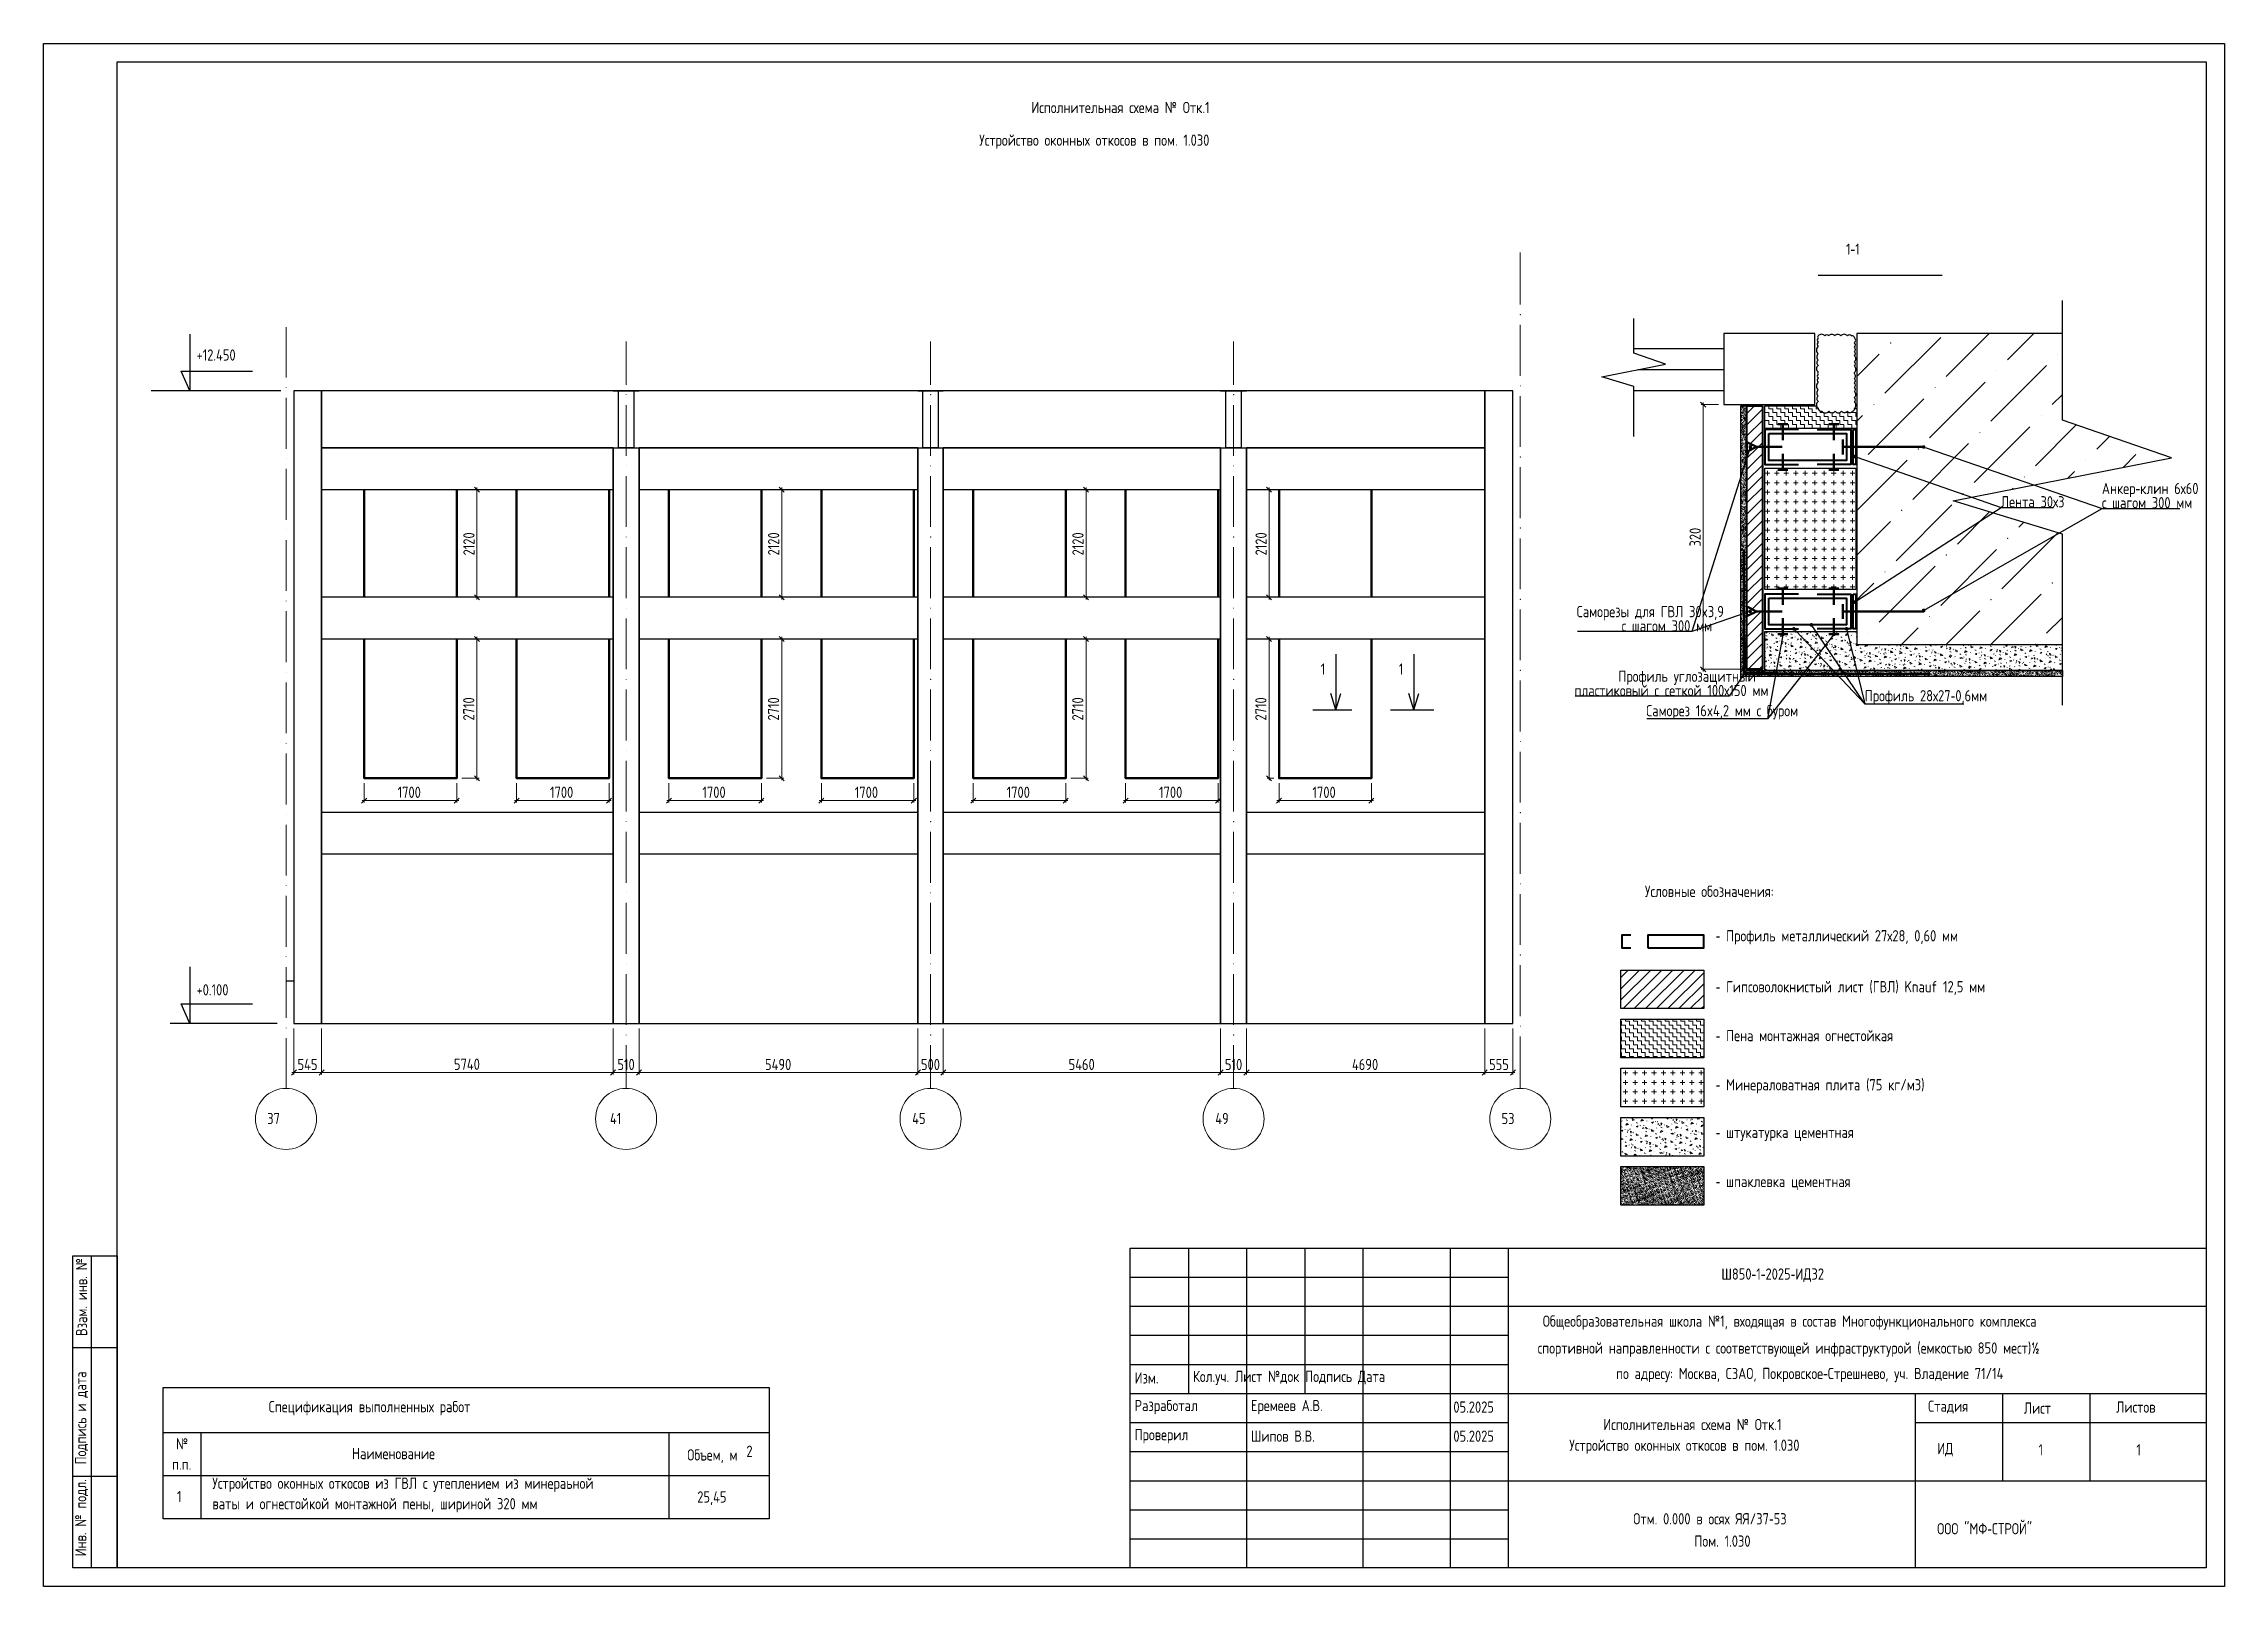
# Model space of a CAD drawing. Header units: millimetres. Extents: x 0 to 23.3, y 0 to 16.5.
import ezdxf

# ---------------------------------------------------------------- set-up
doc = ezdxf.new("R2010")
doc.units = ezdxf.units.MM
for name, color, linetype in [('PDF _Геометрия', 7, 'Continuous'), ('PDF _Сплошная заливка', 7, 'Continuous'), ('PDF _Текст', 7, 'Continuous')]:
    doc.layers.add(name, color=color, linetype=linetype)
doc.styles.get("Standard").update_dxf_attribs({"font": 'ГОСТ тип А.ttf'})

msp = doc.modelspace()

# ---------------------------------------------------------------- texts
at = {"layer": 'PDF _Текст', "char_height": 0.12, "attachment_point": 4}
for s, insert in [('Исполнительная схема № Отк.1', (10.595, 15.822)), ('Устройство оконных откосов в пом. 1.030', (10.038, 15.457)), ('1‐1', (19.297, 14.309)), ('+12.450', (1.677, 13.179)), ('с шагом 300 мм', (22.031, 11.602)), ('Анкер‐клин 6х60', (22.031, 11.738)), ('Саморезы для ГВЛ 30x3,9', (16.421, 10.423)), ('с шагом 300 мм', (16.901, 10.287)), ('1', (13.686, 9.826)), ('1', (14.521, 9.826)), ('Саморез 16x4,2 мм с буром', (17.163, 9.365)), ('1700', (3.825, 8.51)), ('1700', (5.453, 8.51)), ('1700', (7.081, 8.51)), ('1700', (8.709, 8.51)), ('1700', (10.331, 8.51)), ('1700', (11.959, 8.51)), ('1700', (13.598, 8.51)), ('Условные обозначения:', (17.15, 7.452)), ('‐ Профиль металлический 27х28, 0,60 мм', (17.905, 6.962)), ('+0.100', (1.677, 6.401)), ('‐ Гипсоволокнистый лист (ГВЛ) Knauf 12,5 мм', (17.905, 6.42)), ('‐ Пена монтажная огнестойкая', (17.905, 5.912)), ('545', (2.756, 5.604)), ('5740', (4.427, 5.606)), ('510', (6.173, 5.604)), ('5490', (7.75, 5.604)), ('500', (9.416, 5.604)), ('5460', (10.993, 5.604)), ('510', (12.663, 5.604)), ('4690', (14.02, 5.604)), ('555', (15.485, 5.604)), ('‐ Минераловатная плита (75 кг/м3)', (17.905, 5.371)), ('‐ штукатурка цементная', (17.905, 4.863)), ('‐ шпаклевка цементная', (17.905, 4.338)), ('Ш850‐1‐2025‐ИД32', (17.967, 3.354)), ('Общеобразовательная школа №1, входящая в состав Многофункционального комплекса', (16.059, 2.847)), ('спортивной направленности с соответствующей инфраструктурой (емкостью 850 мест)½', (16.004, 2.56)), ('Кол.уч. Лист №док Подпись Дата', (12.321, 2.257)), ('по адресу: Москва, СЗАО, Покровское‐Стрешнево, уч. Владение 71/14', (16.841, 2.288)), ('Изм.', (11.698, 2.257)), ('Спецификация выполненных работ', (2.448, 1.934)), ('Разработал', (11.698, 1.946)), ('Еремеев А.В.', (12.94, 1.946)), ('05.2025', (15.103, 1.946)), ('Стадия', (20.175, 1.946)), ('Лист', (21.197, 1.935)), ('Листов', (22.184, 1.946)), ('Проверил', (11.698, 1.635)), ('Шипов В.В.', (12.94, 1.635)), ('05.2025', (15.103, 1.635)), ('Исполнительная схема № Отк.1', (16.705, 1.76)), ('№', (1.457, 1.554)), ('Наименование', (3.338, 1.449)), ('Объем, м', (6.919, 1.421)), ('2', (7.551, 1.474)), ('Устройство оконных откосов в пом. 1.030', (16.342, 1.522)), ('ИД', (20.272, 1.49)), ('1', (21.355, 1.49)), ('1', (22.4, 1.49)), ('п.п.', (1.415, 1.336)), ('Устройство оконных откосов из ГВЛ с утеплением из минераьной', (1.846, 1.116)), ('1', (1.468, 0.991)), ('25,45', (7.026, 0.972)), ('Отм. 0.000 в осях ЯЯ/37‐53', (17.025, 0.753)), ('ООО "МФ‐СТРОЙ"', (20.272, 0.647)), ('Пом. 1.030', (17.678, 0.515))]:
    msp.add_mtext(s, dxfattribs=dict(at, insert=insert))
at = {"layer": 'PDF _Текст', "color": 6, "insert": (20.952, 11.612), "char_height": 0.12, "attachment_point": 4}
msp.add_mtext('Лента 30х3', dxfattribs=at)
at = {"layer": 'PDF _Текст', "char_height": 0.12, "attachment_point": 4}
for s, insert, rotation in [('2120', (4.587, 11.039), 90), ('2120', (7.842, 11.039), 90), ('2120', (11.093, 11.039), 90), ('2120', (13.049, 11.039), 90), ('320', (17.686, 11.134), 90), ('2710', (4.585, 9.276), 90), ('2710', (7.841, 9.276), 90), ('2710', (11.091, 9.276), 90), ('2710', (13.047, 9.276), 90), ('Взам. инв. №', (0.449, 2.705), 90), ('Подпись и дата', (0.449, 1.333), 90), ('Инв. № подл.', (0.449, 0.352), 90), ('ваты и огнестойкой монтажной пены, шириной 320 мм', (1.846, 0.898), 360)]:
    msp.add_mtext(s, dxfattribs=dict(at, insert=insert, rotation=rotation))
at = {"layer": 'PDF _Текст', "color": 3, "char_height": 0.12, "attachment_point": 4}
for s, insert in [('Профиль углозащитный', (16.866, 9.733)), ('пластиковый с сеткой 100х150 мм', (16.396, 9.597))]:
    msp.add_mtext(s, dxfattribs=dict(at, insert=insert))
at = {"layer": 'PDF _Текст', "color": 1, "insert": (19.498, 9.525), "char_height": 0.12, "attachment_point": 4}
msp.add_mtext('Профиль 28х27‐0,6мм', dxfattribs=at)
at = {"layer": 'PDF _Текст', "color": 253, "true_color": 0xaaaaaa, "char_height": 0.12, "attachment_point": 4}
for s, insert in [('37', (2.432, 5.027)), ('41', (6.094, 5.027)), ('45', (9.322, 5.027)), ('49', (12.56, 5.027)), ('53', (15.618, 5.027))]:
    msp.add_mtext(s, dxfattribs=dict(at, insert=insert))

# ---------------------------------------------------------------- linework, layer by layer
at = {"layer": 'PDF _Геометрия', "lineweight": 25}
for points in [[(0.043, 16.504), (23.34, 16.504), (23.34, 0.031), (0.043, 0.031)], [(0.828, 16.308), (23.144, 16.308), (23.144, 0.228), (0.828, 0.228)], [(6.184, 12.798), (6.347, 12.798), (6.347, 12.187), (6.184, 12.187)], [(9.437, 12.798), (9.6, 12.798), (9.6, 12.187), (9.437, 12.187)], [(12.674, 12.798), (12.836, 12.798), (12.836, 12.187), (12.674, 12.187)], [(21.609, 9.746), (18.24, 9.746), (18.174, 9.746), (18.174, 12.638), (18.24, 12.638), (18.24, 9.812), (21.609, 9.812)], [(18.432, 11.971), (19.402, 11.971), (19.402, 10.677), (18.432, 10.677)], [(16.893, 6.612), (17.778, 6.612), (17.778, 6.2), (16.893, 6.2)], [(16.893, 6.088), (17.778, 6.088), (17.778, 5.675), (16.893, 5.675)], [(16.893, 5.563), (17.778, 5.563), (17.778, 5.15), (16.893, 5.15)], [(16.893, 5.038), (17.778, 5.038), (17.778, 4.625), (16.893, 4.625)], [(16.893, 4.514), (17.778, 4.514), (17.778, 4.101), (16.893, 4.101)], [(0.357, 3.561), (0.828, 3.561), (0.828, 0.228), (0.357, 0.228)], [(11.652, 3.644), (23.144, 3.644), (23.144, 0.228), (11.652, 0.228)]]:
    msp.add_lwpolyline(points, close=True, dxfattribs=at)
at = {"layer": 'PDF _Геометрия', "color": 252, "lineweight": 9, "true_color": 0x989898}
for points in [[(15.818, 14.273), (15.818, 13.717)], [(2.633, 13.475), (2.633, 12.939)], [(6.266, 13.323), (6.266, 12.862)], [(9.518, 13.323), (9.518, 12.862)], [(12.755, 13.323), (12.755, 12.862)], [(15.818, 13.5), (15.818, 12.958)], [(2.633, 12.722), (2.633, 12.179)], [(6.266, 12.645), (6.266, 12.103)], [(9.518, 12.645), (9.518, 12.103)], [(12.755, 12.645), (12.755, 12.103)], [(15.818, 12.741), (15.818, 12.198)], [(2.633, 11.962), (2.633, 11.419)], [(6.266, 11.886), (6.266, 11.343)], [(9.518, 11.886), (9.518, 11.343)], [(12.755, 11.886), (12.755, 11.343)], [(15.818, 11.981), (15.818, 11.438)], [(2.633, 11.202), (2.633, 10.66)], [(15.818, 11.221), (15.818, 10.679)], [(6.266, 11.126), (6.266, 10.584)], [(9.518, 11.126), (9.518, 10.584)], [(12.755, 11.126), (12.755, 10.584)], [(2.633, 10.443), (2.633, 9.9)], [(6.266, 10.366), (6.266, 9.824)], [(9.518, 10.366), (9.518, 9.824)], [(12.755, 10.366), (12.755, 9.824)], [(15.818, 10.462), (15.818, 9.919)], [(2.633, 9.683), (2.633, 9.14)], [(6.266, 9.607), (6.266, 9.064)], [(9.518, 9.607), (9.518, 9.064)], [(12.755, 9.607), (12.755, 9.064)], [(15.818, 9.702), (15.818, 9.159)], [(2.633, 8.923), (2.633, 8.381)], [(15.818, 8.942), (15.818, 8.4)], [(6.266, 8.847), (6.266, 8.305)], [(9.518, 8.847), (9.518, 8.305)], [(12.755, 8.847), (12.755, 8.305)], [(2.633, 8.164), (2.633, 7.621)], [(15.818, 8.183), (15.818, 7.64)], [(6.266, 8.088), (6.266, 7.545)], [(9.518, 8.088), (9.518, 7.545)], [(12.755, 8.088), (12.755, 7.545)], [(2.633, 7.404), (2.633, 6.861)], [(6.266, 7.328), (6.266, 6.785)], [(9.518, 7.328), (9.518, 6.785)], [(12.755, 7.328), (12.755, 6.785)], [(15.818, 7.423), (15.818, 6.881)], [(2.633, 6.644), (2.633, 6.102)], [(6.266, 6.568), (6.266, 6.026)], [(9.518, 6.568), (9.518, 6.026)], [(12.755, 6.568), (12.755, 6.026)], [(15.818, 6.663), (15.818, 6.121)], [(2.633, 5.885), (2.633, 5.348)], [(15.818, 5.904), (15.818, 5.348)], [(6.266, 5.809), (6.266, 5.348)], [(9.518, 5.809), (9.518, 5.348)], [(12.755, 5.809), (12.755, 5.348)]]:
    msp.add_lwpolyline(points, dxfattribs=at)
at = {"layer": 'PDF _Геометрия', "lineweight": 25}
for points in [[(19.001, 14.033), (20.326, 14.033)], [(21.609, 9.439), (21.609, 11.265), (20.442, 11.622), (22.775, 12.082), (21.609, 12.483), (21.609, 13.761)], [(17.03, 12.309), (17.03, 12.842), (16.69, 12.946), (17.37, 13.08), (17.03, 13.197), (17.03, 13.569)], [(1.604, 13.4), (1.604, 12.798), (1.513, 13.008), (2.274, 13.008)], [(21.609, 13.407), (19.415, 13.407), (19.415, 10.089), (21.609, 10.089)], [(20.309, 13.366), (19.713, 12.77)], [(20.826, 13.407), (20.368, 12.949)], [(21.303, 13.407), (21.024, 13.128)], [(19.653, 13.187), (19.415, 12.949)], [(21.441, 13.068), (20.845, 12.472)], [(20.786, 12.889), (20.19, 12.294)], [(2.576, 12.798), (1.192, 12.798)], [(6.127, 12.798), (6.404, 12.798)], [(9.383, 12.798), (9.654, 12.798)], [(12.617, 12.798), (12.893, 12.798)], [(20.13, 12.711), (19.534, 12.115)], [(21.609, 12.759), (21.501, 12.651)], [(19.475, 12.532), (19.415, 12.472)], [(21.262, 12.413), (20.666, 11.817)], [(21.758, 12.432), (21.322, 11.996)], [(18.271, 12.185), (18.267, 12.173), (17.649, 10.226)], [(20.607, 12.234), (20.011, 11.638)], [(20.14, 12.192), (20.153, 12.188), (22.033, 11.541)], [(22.113, 12.31), (21.978, 12.174)], [(22.395, 12.115), (22.261, 11.981)], [(19.951, 12.055), (19.415, 11.519)], [(21.739, 11.936), (21.667, 11.863)], [(21.084, 11.757), (21.073, 11.746)], [(20.428, 11.578), (19.832, 10.982)], [(20.139, 10.458), (20.151, 10.465), (22.033, 11.541), (22.038, 11.541), (22.864, 11.541)], [(20.83, 11.503), (20.488, 11.161)], [(19.773, 11.4), (19.415, 11.042)], [(21.56, 11.28), (20.964, 10.684)], [(21.195, 11.392), (21.143, 11.34)], [(20.905, 11.102), (20.309, 10.506)], [(19.594, 10.744), (19.415, 10.565)], [(20.249, 10.923), (19.653, 10.327)], [(21.382, 10.625), (20.845, 10.089)], [(18.26, 10.437), (18.248, 10.432), (17.649, 10.226), (17.644, 10.226), (16.428, 10.226)], [(20.07, 10.267), (19.892, 10.089)], [(20.726, 10.446), (20.368, 10.089)], [(21.609, 10.375), (21.441, 10.208)], [(18.622, 10.184), (18.62, 10.17), (18.46, 9.295), (18.455, 9.295), (17.171, 9.295)], [(21.609, 9.812), (18.432, 9.812), (18.432, 10.226), (19.415, 10.226)], [(19.161, 10.186), (19.153, 10.176), (18.46, 9.295)], [(13.847, 9.986), (13.847, 9.391), (13.901, 9.566)], [(14.682, 9.986), (14.682, 9.391), (14.736, 9.566)], [(13.847, 9.391), (13.793, 9.566)], [(14.682, 9.391), (14.628, 9.566)], [(13.601, 9.391), (14.018, 9.391)], [(14.431, 9.391), (14.895, 9.391)], [(1.604, 6.645), (1.604, 6.042), (1.513, 6.252), (2.274, 6.252)], [(2.717, 6.492), (2.633, 6.492)], [(2.537, 6.042), (1.394, 6.042)], [(0.553, 3.561), (0.553, 0.228)], [(12.273, 3.644), (12.273, 2.091)], [(12.894, 3.644), (12.894, 0.228)], [(13.515, 3.644), (13.515, 2.091)], [(14.137, 3.644), (14.137, 0.228)], [(15.068, 3.644), (15.068, 0.228)], [(15.69, 3.644), (15.69, 0.228)], [(11.652, 3.333), (15.69, 3.333)], [(11.652, 3.023), (23.144, 3.023)], [(0.357, 2.581), (0.828, 2.581)], [(11.652, 2.712), (15.69, 2.712)], [(11.652, 2.402), (15.69, 2.402)], [(5.115, 0.754), (1.319, 0.754), (1.319, 2.155), (7.795, 2.155), (7.795, 0.754), (1.319, 0.754)], [(11.652, 2.091), (23.144, 2.091)], [(20.038, 2.091), (20.038, 0.228)], [(20.97, 2.091), (20.97, 1.159)], [(21.901, 2.091), (21.901, 1.159)], [(1.319, 1.675), (7.795, 1.675)], [(1.722, 1.675), (1.722, 0.754)], [(6.724, 1.675), (6.724, 0.754)], [(11.652, 1.781), (15.69, 1.781)], [(20.038, 1.781), (23.144, 1.781)], [(11.652, 1.47), (15.69, 1.47)], [(0.357, 1.208), (0.828, 1.208)], [(1.319, 1.215), (7.795, 1.215)], [(11.652, 1.159), (23.144, 1.159)], [(11.652, 0.849), (15.69, 0.849)], [(11.652, 0.538), (15.69, 0.538)]]:
    msp.add_lwpolyline(points, dxfattribs=at)
at = {"layer": 'PDF _Геометрия', "color": 252, "lineweight": 5, "true_color": 0x989898}
for points in [[(15.818, 13.609), (15.82, 13.609), (15.82, 13.611), (15.818, 13.611)], [(2.633, 12.83), (2.635, 12.83), (2.635, 12.832), (2.633, 12.832)], [(15.818, 12.849), (15.82, 12.849), (15.82, 12.851), (15.818, 12.851)], [(6.266, 12.754), (6.268, 12.754), (6.268, 12.756), (6.266, 12.756)], [(9.518, 12.754), (9.52, 12.754), (9.52, 12.756), (9.518, 12.756)], [(12.755, 12.754), (12.757, 12.754), (12.757, 12.756), (12.755, 12.756)], [(2.633, 12.07), (2.635, 12.07), (2.635, 12.072), (2.633, 12.072)], [(6.266, 11.994), (6.268, 11.994), (6.268, 11.996), (6.266, 11.996)], [(9.518, 11.994), (9.52, 11.994), (9.52, 11.996), (9.518, 11.996)], [(12.755, 11.994), (12.757, 11.994), (12.757, 11.996), (12.755, 11.996)], [(15.818, 12.09), (15.82, 12.09), (15.82, 12.092), (15.818, 12.092)], [(2.633, 11.311), (2.635, 11.311), (2.635, 11.313), (2.633, 11.313)], [(6.266, 11.235), (6.268, 11.235), (6.268, 11.237), (6.266, 11.237)], [(9.518, 11.235), (9.52, 11.235), (9.52, 11.237), (9.518, 11.237)], [(12.755, 11.235), (12.757, 11.235), (12.757, 11.237), (12.755, 11.237)], [(15.818, 11.33), (15.82, 11.33), (15.82, 11.332), (15.818, 11.332)], [(2.633, 10.551), (2.635, 10.551), (2.635, 10.553), (2.633, 10.553)], [(15.818, 10.57), (15.82, 10.57), (15.82, 10.572), (15.818, 10.572)], [(6.266, 10.475), (6.268, 10.475), (6.268, 10.477), (6.266, 10.477)], [(9.518, 10.475), (9.52, 10.475), (9.52, 10.477), (9.518, 10.477)], [(12.755, 10.475), (12.757, 10.475), (12.757, 10.477), (12.755, 10.477)], [(2.633, 9.791), (2.635, 9.791), (2.635, 9.793), (2.633, 9.793)], [(15.818, 9.811), (15.82, 9.811), (15.82, 9.813), (15.818, 9.813)], [(6.266, 9.715), (6.268, 9.715), (6.268, 9.717), (6.266, 9.717)], [(9.518, 9.715), (9.52, 9.715), (9.52, 9.717), (9.518, 9.717)], [(12.755, 9.715), (12.757, 9.715), (12.757, 9.717), (12.755, 9.717)], [(2.633, 9.032), (2.635, 9.032), (2.635, 9.034), (2.633, 9.034)], [(6.266, 8.956), (6.268, 8.956), (6.268, 8.958), (6.266, 8.958)], [(9.518, 8.956), (9.52, 8.956), (9.52, 8.958), (9.518, 8.958)], [(12.755, 8.956), (12.757, 8.956), (12.757, 8.958), (12.755, 8.958)], [(15.818, 9.051), (15.82, 9.051), (15.82, 9.053), (15.818, 9.053)], [(2.633, 8.272), (2.635, 8.272), (2.635, 8.274), (2.633, 8.274)], [(6.266, 8.196), (6.268, 8.196), (6.268, 8.198), (6.266, 8.198)], [(9.518, 8.196), (9.52, 8.196), (9.52, 8.198), (9.518, 8.198)], [(12.755, 8.196), (12.757, 8.196), (12.757, 8.198), (12.755, 8.198)], [(15.818, 8.291), (15.82, 8.291), (15.82, 8.293), (15.818, 8.293)], [(2.633, 7.513), (2.635, 7.513), (2.635, 7.515), (2.633, 7.515)], [(15.818, 7.532), (15.82, 7.532), (15.82, 7.534), (15.818, 7.534)], [(6.266, 7.436), (6.268, 7.436), (6.268, 7.438), (6.266, 7.438)], [(9.518, 7.436), (9.52, 7.436), (9.52, 7.438), (9.518, 7.438)], [(12.755, 7.436), (12.757, 7.436), (12.757, 7.438), (12.755, 7.438)], [(15.818, 6.772), (15.82, 6.772), (15.82, 6.774), (15.818, 6.774)], [(2.633, 6.753), (2.635, 6.753), (2.635, 6.755), (2.633, 6.755)], [(6.266, 6.677), (6.268, 6.677), (6.268, 6.679), (6.266, 6.679)], [(9.518, 6.677), (9.52, 6.677), (9.52, 6.679), (9.518, 6.679)], [(12.755, 6.677), (12.757, 6.677), (12.757, 6.679), (12.755, 6.679)], [(2.633, 5.993), (2.635, 5.993), (2.635, 5.995), (2.633, 5.995)], [(6.266, 5.917), (6.268, 5.917), (6.268, 5.919), (6.266, 5.919)], [(9.518, 5.917), (9.52, 5.917), (9.52, 5.919), (9.518, 5.919)], [(12.755, 5.917), (12.757, 5.917), (12.757, 5.919), (12.755, 5.919)], [(15.818, 6.012), (15.82, 6.012), (15.82, 6.014), (15.818, 6.014)]]:
    msp.add_lwpolyline(points, close=True, dxfattribs=at)
at = {"layer": 'PDF _Геометрия', "lineweight": 30}
for points in [[(18.965, 13.407), (17.991, 13.407), (17.991, 12.649), (18.965, 12.649)], [(15.739, 12.798), (2.717, 12.798), (2.717, 6.042), (15.739, 6.042)], [(3.013, 12.798), (3.013, 6.042)], [(15.438, 12.798), (15.438, 6.042)], [(3.013, 11.742), (6.127, 11.742), (6.127, 12.187), (3.013, 12.187)], [(6.127, 12.187), (6.127, 6.042)], [(6.404, 12.187), (6.404, 6.042)], [(6.404, 11.742), (9.383, 11.742), (9.383, 12.187), (6.404, 12.187)], [(9.383, 12.187), (9.383, 6.042)], [(9.654, 12.187), (9.654, 6.042)], [(9.654, 11.742), (12.617, 11.742), (12.617, 12.187), (9.654, 12.187)], [(12.617, 12.187), (12.617, 6.042)], [(12.893, 12.187), (12.893, 6.042)], [(12.893, 11.742), (15.438, 11.742), (15.438, 12.187), (12.893, 12.187)], [(3.013, 10.147), (6.127, 10.147), (6.127, 10.592), (3.013, 10.592)], [(6.404, 10.147), (9.383, 10.147), (9.383, 10.592), (6.404, 10.592)], [(9.654, 10.147), (12.617, 10.147), (12.617, 10.592), (9.654, 10.592)], [(12.893, 10.147), (15.438, 10.147), (15.438, 10.592), (12.893, 10.592)], [(3.013, 7.852), (6.127, 7.852), (6.127, 8.294), (3.013, 8.294)], [(6.404, 7.852), (9.383, 7.852), (9.383, 8.294), (6.404, 8.294)], [(9.654, 7.852), (12.617, 7.852), (12.617, 8.294), (9.654, 8.294)], [(12.893, 7.852), (15.438, 7.852), (15.438, 8.294), (12.893, 8.294)]]:
    msp.add_lwpolyline(points, close=True, dxfattribs=at)
at = {"layer": 'PDF _Геометрия', "lineweight": 25}
msp.add_lwpolyline([(19.387, 12.609, 0.499944), (19.387, 12.677, 0.49996), (19.387, 12.725, 0.49999), (19.387, 12.788, 0.500057), (19.387, 12.83, 0.499956), (19.387, 12.881, 0.500102), (19.387, 12.926, 0.49997), (19.387, 12.981, 0.231959), (19.387, 12.993, 0.499944), (19.387, 13.06, 0.49996), (19.387, 13.108, 0.500018), (19.387, 13.171, 0.500041), (19.387, 13.214, 0.499956), (19.387, 13.264, 0.500143), (19.387, 13.309, 0.49997), (19.387, 13.365, 0.499946), (19.357, 13.383, 0.499913), (19.313, 13.383, 0.500012), (19.242, 13.383, 0.499987), (19.177, 13.383, 0.499922), (19.113, 13.383, 0.499924), (19.071, 13.383, 0.49997), (19.001, 13.383, 0.500104), (19.001, 13.358, 0.499903), (19.001, 13.316, 0.499973), (19.001, 13.27, 0.50004), (19.001, 13.19, 0.499988), (19.001, 13.125, 0.500037), (19.001, 13.068, 0.543887), (19.001, 12.999, 0.500104), (19.001, 12.974, 0.499887), (19.001, 12.932, 0.499975), (19.001, 12.886, 0.500039), (19.001, 12.807, 0.49996), (19.001, 12.741, 0.500037), (19.001, 12.684, 0.500025), (19.001, 12.61, 0.500028), (19.04, 12.579, 0.500006), (19.116, 12.579, 0.500019), (19.182, 12.579, 0.500011), (19.25, 12.579, 0.499983), (19.311, 12.579, 0.499938), (19.367, 12.579, 0.499983), (19.387, 12.609), (19.415, 12.609), (19.415, 12.396), (18.432, 12.396), (18.432, 12.636), (18.984, 12.636)], format="xyb", dxfattribs=at)
at = {"layer": 'PDF _Геометрия', "lineweight": 5}
for points in [[(19.773, 13.307), (19.775, 13.307), (19.775, 13.309), (19.773, 13.309)], [(21.56, 13.187), (21.562, 13.187), (21.562, 13.189), (21.56, 13.189)], [(19.001, 12.999), (19.003, 12.999), (19.003, 13.001), (19.001, 13.001)], [(20.249, 12.83), (20.251, 12.83), (20.251, 12.832), (20.249, 12.832)], [(20.905, 13.009), (20.907, 13.009), (20.907, 13.011), (20.905, 13.011)], [(18.175, 12.595), (18.177, 12.595), (18.177, 12.597), (18.175, 12.597)], [(18.179, 12.614), (18.181, 12.614), (18.181, 12.616), (18.179, 12.616)], [(18.18, 12.586), (18.182, 12.586), (18.182, 12.588), (18.18, 12.588)], [(18.183, 12.599), (18.185, 12.599), (18.185, 12.601), (18.183, 12.601)], [(18.19, 12.62), (18.192, 12.62), (18.192, 12.622), (18.19, 12.622)], [(18.19, 12.61), (18.192, 12.61), (18.192, 12.612), (18.19, 12.612)], [(18.191, 12.638), (18.193, 12.638), (18.193, 12.64), (18.191, 12.64)], [(18.194, 12.583), (18.196, 12.583), (18.196, 12.585), (18.194, 12.585)], [(18.197, 12.619), (18.199, 12.619), (18.199, 12.621), (18.197, 12.621)], [(18.2, 12.602), (18.202, 12.602), (18.202, 12.604), (18.2, 12.604)], [(18.202, 12.633), (18.204, 12.633), (18.204, 12.635), (18.202, 12.635)], [(18.205, 12.623), (18.207, 12.623), (18.207, 12.625), (18.205, 12.625)], [(18.207, 12.595), (18.209, 12.595), (18.209, 12.597), (18.207, 12.597)], [(18.208, 12.584), (18.21, 12.584), (18.21, 12.586), (18.208, 12.586)], [(18.209, 12.634), (18.211, 12.634), (18.211, 12.636), (18.209, 12.636)], [(18.217, 12.593), (18.219, 12.593), (18.219, 12.595), (18.217, 12.595)], [(18.217, 12.579), (18.219, 12.579), (18.219, 12.581), (18.217, 12.581)], [(18.22, 12.625), (18.222, 12.625), (18.222, 12.627), (18.22, 12.627)], [(18.225, 12.605), (18.227, 12.605), (18.227, 12.607), (18.225, 12.607)], [(18.227, 12.619), (18.229, 12.619), (18.229, 12.621), (18.227, 12.621)], [(18.227, 12.58), (18.229, 12.58), (18.229, 12.582), (18.227, 12.582)], [(18.23, 12.636), (18.232, 12.636), (18.232, 12.638), (18.23, 12.638)], [(18.231, 12.587), (18.233, 12.587), (18.233, 12.589), (18.231, 12.589)], [(18.237, 12.631), (18.239, 12.631), (18.239, 12.633), (18.237, 12.633)], [(19.594, 12.651), (19.596, 12.651), (19.596, 12.653), (19.594, 12.653)], [(18.174, 12.505), (18.176, 12.505), (18.176, 12.507), (18.174, 12.507)], [(18.174, 12.491), (18.176, 12.491), (18.176, 12.493), (18.174, 12.493)], [(18.174, 12.431), (18.176, 12.431), (18.176, 12.433), (18.174, 12.433)], [(18.174, 12.41), (18.176, 12.41), (18.176, 12.412), (18.174, 12.412)], [(18.174, 12.391), (18.176, 12.391), (18.176, 12.393), (18.174, 12.393)], [(18.177, 12.566), (18.179, 12.566), (18.179, 12.568), (18.177, 12.568)], [(18.177, 12.537), (18.179, 12.537), (18.179, 12.539), (18.177, 12.539)], [(18.177, 12.466), (18.179, 12.466), (18.179, 12.468), (18.177, 12.468)], [(18.177, 12.421), (18.179, 12.421), (18.179, 12.423), (18.177, 12.423)], [(18.177, 12.377), (18.179, 12.377), (18.179, 12.379), (18.177, 12.379)], [(18.179, 12.449), (18.181, 12.449), (18.181, 12.451), (18.179, 12.451)], [(18.179, 12.348), (18.181, 12.348), (18.181, 12.35), (18.179, 12.35)], [(18.181, 12.397), (18.183, 12.397), (18.183, 12.399), (18.181, 12.399)], [(18.182, 12.517), (18.184, 12.517), (18.184, 12.519), (18.182, 12.519)], [(18.182, 12.481), (18.184, 12.481), (18.184, 12.483), (18.182, 12.483)], [(18.183, 12.368), (18.185, 12.368), (18.185, 12.37), (18.183, 12.37)], [(18.184, 12.492), (18.186, 12.492), (18.186, 12.494), (18.184, 12.494)], [(18.184, 12.471), (18.186, 12.471), (18.186, 12.473), (18.184, 12.473)], [(18.185, 12.563), (18.187, 12.563), (18.187, 12.565), (18.185, 12.565)], [(18.185, 12.531), (18.187, 12.531), (18.187, 12.533), (18.185, 12.533)], [(18.185, 12.381), (18.187, 12.381), (18.187, 12.383), (18.185, 12.383)], [(18.186, 12.442), (18.188, 12.442), (18.188, 12.444), (18.186, 12.444)], [(18.188, 12.575), (18.19, 12.575), (18.19, 12.577), (18.188, 12.577)], [(18.188, 12.548), (18.19, 12.548), (18.19, 12.55), (18.188, 12.55)], [(18.188, 12.5), (18.19, 12.5), (18.19, 12.502), (18.188, 12.502)], [(18.188, 12.431), (18.19, 12.431), (18.19, 12.433), (18.188, 12.433)], [(18.189, 12.482), (18.191, 12.482), (18.191, 12.484), (18.189, 12.484)], [(18.19, 12.357), (18.192, 12.357), (18.192, 12.359), (18.19, 12.359)], [(18.192, 12.403), (18.194, 12.403), (18.194, 12.405), (18.192, 12.405)], [(18.192, 12.392), (18.194, 12.392), (18.194, 12.394), (18.192, 12.394)], [(18.193, 12.557), (18.195, 12.557), (18.195, 12.559), (18.193, 12.559)], [(18.193, 12.42), (18.195, 12.42), (18.195, 12.422), (18.193, 12.422)], [(18.194, 12.563), (18.196, 12.563), (18.196, 12.565), (18.194, 12.565)], [(18.194, 12.543), (18.196, 12.543), (18.196, 12.545), (18.194, 12.545)], [(18.196, 12.426), (18.198, 12.426), (18.198, 12.428), (18.196, 12.428)], [(18.197, 12.574), (18.199, 12.574), (18.199, 12.576), (18.197, 12.576)], [(18.197, 12.44), (18.199, 12.44), (18.199, 12.442), (18.197, 12.442)], [(18.197, 12.366), (18.199, 12.366), (18.199, 12.368), (18.197, 12.368)], [(18.198, 12.53), (18.2, 12.53), (18.2, 12.532), (18.198, 12.532)], [(18.199, 12.5), (18.201, 12.5), (18.201, 12.502), (18.199, 12.502)], [(18.199, 12.472), (18.201, 12.472), (18.201, 12.474), (18.199, 12.474)], [(18.199, 12.401), (18.201, 12.401), (18.201, 12.403), (18.199, 12.403)], [(18.199, 12.356), (18.201, 12.356), (18.201, 12.358), (18.199, 12.358)], [(18.201, 12.549), (18.203, 12.549), (18.203, 12.551), (18.201, 12.551)], [(18.202, 12.384), (18.204, 12.384), (18.204, 12.386), (18.202, 12.386)], [(18.203, 12.521), (18.205, 12.521), (18.205, 12.523), (18.203, 12.523)], [(18.204, 12.415), (18.206, 12.415), (18.206, 12.417), (18.204, 12.417)], [(18.205, 12.452), (18.207, 12.452), (18.207, 12.454), (18.205, 12.454)], [(18.206, 12.534), (18.208, 12.534), (18.208, 12.536), (18.206, 12.536)], [(18.207, 12.466), (18.209, 12.466), (18.209, 12.468), (18.207, 12.468)], [(18.207, 12.427), (18.209, 12.427), (18.209, 12.429), (18.207, 12.429)], [(18.207, 12.405), (18.209, 12.405), (18.209, 12.407), (18.207, 12.407)], [(18.208, 12.498), (18.21, 12.498), (18.21, 12.5), (18.208, 12.5)], [(18.209, 12.377), (18.211, 12.377), (18.211, 12.379), (18.209, 12.379)], [(18.21, 12.509), (18.212, 12.509), (18.212, 12.511), (18.21, 12.511)], [(18.21, 12.483), (18.212, 12.483), (18.212, 12.485), (18.21, 12.485)], [(18.21, 12.366), (18.212, 12.366), (18.212, 12.368), (18.21, 12.368)], [(18.211, 12.435), (18.213, 12.435), (18.213, 12.437), (18.211, 12.437)], [(18.211, 12.416), (18.213, 12.416), (18.213, 12.418), (18.211, 12.418)], [(18.212, 12.555), (18.214, 12.555), (18.214, 12.557), (18.212, 12.557)], [(18.213, 12.545), (18.215, 12.545), (18.215, 12.547), (18.213, 12.547)], [(18.214, 12.572), (18.216, 12.572), (18.216, 12.574), (18.214, 12.574)], [(18.215, 12.491), (18.217, 12.491), (18.217, 12.493), (18.215, 12.493)], [(18.216, 12.355), (18.218, 12.355), (18.218, 12.357), (18.216, 12.357)], [(18.217, 12.518), (18.219, 12.518), (18.219, 12.52), (18.217, 12.52)], [(18.217, 12.498), (18.219, 12.498), (18.219, 12.5), (18.217, 12.5)], [(18.217, 12.478), (18.219, 12.478), (18.219, 12.48), (18.217, 12.48)], [(18.219, 12.553), (18.221, 12.553), (18.221, 12.555), (18.219, 12.555)], [(18.219, 12.509), (18.221, 12.509), (18.221, 12.511), (18.219, 12.511)], [(18.219, 12.375), (18.221, 12.375), (18.221, 12.377), (18.219, 12.377)], [(18.219, 12.361), (18.221, 12.361), (18.221, 12.363), (18.219, 12.363)], [(18.22, 12.465), (18.222, 12.465), (18.222, 12.467), (18.22, 12.467)], [(18.221, 12.435), (18.223, 12.435), (18.223, 12.437), (18.221, 12.437)], [(18.222, 12.537), (18.224, 12.537), (18.224, 12.539), (18.222, 12.539)], [(18.222, 12.407), (18.224, 12.407), (18.224, 12.409), (18.222, 12.409)], [(18.224, 12.568), (18.226, 12.568), (18.226, 12.57), (18.224, 12.57)], [(18.224, 12.484), (18.226, 12.484), (18.226, 12.486), (18.224, 12.486)], [(18.225, 12.456), (18.227, 12.456), (18.227, 12.458), (18.225, 12.458)], [(18.227, 12.558), (18.229, 12.558), (18.229, 12.56), (18.227, 12.56)], [(18.227, 12.387), (18.229, 12.387), (18.229, 12.389), (18.227, 12.389)], [(18.227, 12.35), (18.229, 12.35), (18.229, 12.352), (18.227, 12.352)], [(18.228, 12.469), (18.23, 12.469), (18.23, 12.471), (18.228, 12.471)], [(18.229, 12.53), (18.231, 12.53), (18.231, 12.532), (18.229, 12.532)], [(18.229, 12.362), (18.231, 12.362), (18.231, 12.364), (18.229, 12.364)], [(18.23, 12.433), (18.232, 12.433), (18.232, 12.435), (18.23, 12.435)], [(18.23, 12.401), (18.232, 12.401), (18.232, 12.403), (18.23, 12.403)], [(18.231, 12.569), (18.233, 12.569), (18.233, 12.571), (18.231, 12.571)], [(18.231, 12.519), (18.233, 12.519), (18.233, 12.521), (18.231, 12.521)], [(18.232, 12.418), (18.234, 12.418), (18.234, 12.42), (18.232, 12.42)], [(18.233, 12.444), (18.235, 12.444), (18.235, 12.446), (18.233, 12.446)], [(18.233, 12.369), (18.235, 12.369), (18.235, 12.371), (18.233, 12.371)], [(18.234, 12.351), (18.236, 12.351), (18.236, 12.353), (18.234, 12.353)], [(18.235, 12.49), (18.237, 12.49), (18.237, 12.492), (18.235, 12.492)], [(18.235, 12.48), (18.237, 12.48), (18.237, 12.482), (18.235, 12.482)], [(18.236, 12.507), (18.238, 12.507), (18.238, 12.509), (18.236, 12.509)], [(18.238, 12.426), (18.24, 12.426), (18.24, 12.428), (18.238, 12.428)], [(18.239, 12.527), (18.241, 12.527), (18.241, 12.529), (18.239, 12.529)], [(18.239, 12.513), (18.241, 12.513), (18.241, 12.515), (18.239, 12.515)], [(18.239, 12.453), (18.241, 12.453), (18.241, 12.455), (18.239, 12.455)], [(18.239, 12.433), (18.241, 12.433), (18.241, 12.435), (18.239, 12.435)], [(18.239, 12.413), (18.241, 12.413), (18.241, 12.415), (18.239, 12.415)], [(19.402, 12.396), (19.404, 12.396), (19.404, 12.398), (19.402, 12.398)], [(20.726, 12.353), (20.728, 12.353), (20.728, 12.355), (20.726, 12.355)], [(21.382, 12.532), (21.384, 12.532), (21.384, 12.534), (21.382, 12.534)], [(18.175, 12.186), (18.177, 12.186), (18.177, 12.188), (18.175, 12.188)], [(18.176, 12.287), (18.178, 12.287), (18.178, 12.289), (18.176, 12.289)], [(18.176, 12.273), (18.178, 12.273), (18.178, 12.275), (18.176, 12.275)], [(18.176, 12.213), (18.178, 12.213), (18.178, 12.215), (18.176, 12.215)], [(18.176, 12.192), (18.178, 12.192), (18.178, 12.194), (18.176, 12.194)], [(18.176, 12.173), (18.178, 12.173), (18.178, 12.175), (18.176, 12.175)], [(18.179, 12.319), (18.181, 12.319), (18.181, 12.321), (18.179, 12.321)], [(18.179, 12.248), (18.181, 12.248), (18.181, 12.25), (18.179, 12.25)], [(18.179, 12.203), (18.181, 12.203), (18.181, 12.205), (18.179, 12.205)], [(18.179, 12.159), (18.181, 12.159), (18.181, 12.161), (18.179, 12.161)], [(18.181, 12.13), (18.183, 12.13), (18.183, 12.132), (18.181, 12.132)], [(18.182, 12.231), (18.184, 12.231), (18.184, 12.233), (18.182, 12.233)], [(18.183, 12.179), (18.185, 12.179), (18.185, 12.181), (18.183, 12.181)], [(18.184, 12.299), (18.186, 12.299), (18.186, 12.301), (18.184, 12.301)], [(18.184, 12.263), (18.186, 12.263), (18.186, 12.265), (18.184, 12.265)], [(18.185, 12.15), (18.187, 12.15), (18.187, 12.152), (18.185, 12.152)], [(18.186, 12.275), (18.188, 12.275), (18.188, 12.277), (18.186, 12.277)], [(18.187, 12.313), (18.189, 12.313), (18.189, 12.315), (18.187, 12.315)], [(18.187, 12.253), (18.189, 12.253), (18.189, 12.255), (18.187, 12.255)], [(18.187, 12.163), (18.189, 12.163), (18.189, 12.165), (18.187, 12.165)], [(18.188, 12.345), (18.19, 12.345), (18.19, 12.347), (18.188, 12.347)], [(18.188, 12.224), (18.19, 12.224), (18.19, 12.226), (18.188, 12.226)], [(18.19, 12.33), (18.192, 12.33), (18.192, 12.332), (18.19, 12.332)], [(18.19, 12.282), (18.192, 12.282), (18.192, 12.284), (18.19, 12.284)], [(18.19, 12.213), (18.192, 12.213), (18.192, 12.215), (18.19, 12.215)], [(18.19, 12.127), (18.192, 12.127), (18.192, 12.129), (18.19, 12.129)], [(18.191, 12.264), (18.193, 12.264), (18.193, 12.266), (18.191, 12.266)], [(18.192, 12.139), (18.194, 12.139), (18.194, 12.141), (18.192, 12.141)], [(18.192, 12.112), (18.194, 12.112), (18.194, 12.114), (18.192, 12.114)], [(18.194, 12.185), (18.196, 12.185), (18.196, 12.187), (18.194, 12.187)], [(18.195, 12.339), (18.197, 12.339), (18.197, 12.341), (18.195, 12.341)], [(18.195, 12.202), (18.197, 12.202), (18.197, 12.204), (18.195, 12.204)], [(18.195, 12.175), (18.197, 12.175), (18.197, 12.177), (18.195, 12.177)], [(18.196, 12.345), (18.198, 12.345), (18.198, 12.347), (18.196, 12.347)], [(18.197, 12.325), (18.199, 12.325), (18.199, 12.327), (18.197, 12.327)], [(18.197, 12.121), (18.199, 12.121), (18.199, 12.123), (18.197, 12.123)], [(18.198, 12.208), (18.2, 12.208), (18.2, 12.21), (18.198, 12.21)], [(18.199, 12.222), (18.201, 12.222), (18.201, 12.224), (18.199, 12.224)], [(18.199, 12.148), (18.201, 12.148), (18.201, 12.15), (18.199, 12.15)], [(18.199, 12.127), (18.201, 12.127), (18.201, 12.129), (18.199, 12.129)], [(18.2, 12.312), (18.202, 12.312), (18.202, 12.314), (18.2, 12.314)], [(18.201, 12.283), (18.203, 12.283), (18.203, 12.285), (18.201, 12.285)], [(18.201, 12.254), (18.203, 12.254), (18.203, 12.256), (18.201, 12.256)], [(18.201, 12.183), (18.203, 12.183), (18.203, 12.185), (18.201, 12.185)], [(18.201, 12.138), (18.203, 12.138), (18.203, 12.14), (18.201, 12.14)], [(18.203, 12.331), (18.205, 12.331), (18.205, 12.333), (18.203, 12.333)], [(18.204, 12.166), (18.206, 12.166), (18.206, 12.168), (18.204, 12.168)], [(18.205, 12.303), (18.207, 12.303), (18.207, 12.305), (18.205, 12.305)], [(18.205, 12.113), (18.207, 12.113), (18.207, 12.115), (18.205, 12.115)], [(18.206, 12.198), (18.208, 12.198), (18.208, 12.2), (18.206, 12.2)], [(18.207, 12.234), (18.209, 12.234), (18.209, 12.236), (18.207, 12.236)], [(18.208, 12.316), (18.21, 12.316), (18.21, 12.318), (18.208, 12.318)], [(18.209, 12.248), (18.211, 12.248), (18.211, 12.25), (18.209, 12.25)], [(18.209, 12.209), (18.211, 12.209), (18.211, 12.211), (18.209, 12.211)], [(18.209, 12.188), (18.211, 12.188), (18.211, 12.19), (18.209, 12.19)], [(18.21, 12.28), (18.212, 12.28), (18.212, 12.282), (18.21, 12.282)], [(18.211, 12.159), (18.213, 12.159), (18.213, 12.161), (18.211, 12.161)], [(18.212, 12.265), (18.214, 12.265), (18.214, 12.267), (18.212, 12.267)], [(18.212, 12.148), (18.214, 12.148), (18.214, 12.15), (18.212, 12.15)], [(18.213, 12.292), (18.215, 12.292), (18.215, 12.294), (18.213, 12.294)], [(18.213, 12.217), (18.215, 12.217), (18.215, 12.219), (18.213, 12.219)], [(18.213, 12.199), (18.215, 12.199), (18.215, 12.201), (18.213, 12.201)], [(18.214, 12.337), (18.216, 12.337), (18.216, 12.339), (18.214, 12.339)], [(18.215, 12.327), (18.217, 12.327), (18.217, 12.329), (18.215, 12.329)], [(18.216, 12.119), (18.218, 12.119), (18.218, 12.121), (18.216, 12.121)], [(18.217, 12.274), (18.219, 12.274), (18.219, 12.276), (18.217, 12.276)], [(18.218, 12.137), (18.22, 12.137), (18.22, 12.139), (18.218, 12.139)], [(18.219, 12.3), (18.221, 12.3), (18.221, 12.302), (18.219, 12.302)], [(18.219, 12.28), (18.221, 12.28), (18.221, 12.282), (18.219, 12.282)], [(18.219, 12.26), (18.221, 12.26), (18.221, 12.262), (18.219, 12.262)], [(18.221, 12.157), (18.223, 12.157), (18.223, 12.159), (18.221, 12.159)], [(18.221, 12.143), (18.223, 12.143), (18.223, 12.145), (18.221, 12.145)], [(18.222, 12.335), (18.224, 12.335), (18.224, 12.337), (18.222, 12.337)], [(18.222, 12.291), (18.224, 12.291), (18.224, 12.293), (18.222, 12.293)], [(18.222, 12.247), (18.224, 12.247), (18.224, 12.249), (18.222, 12.249)], [(18.224, 12.319), (18.226, 12.319), (18.226, 12.321), (18.224, 12.321)], [(18.224, 12.217), (18.226, 12.217), (18.226, 12.219), (18.224, 12.219)], [(18.224, 12.189), (18.226, 12.189), (18.226, 12.191), (18.224, 12.191)], [(18.224, 12.118), (18.226, 12.118), (18.226, 12.12), (18.224, 12.12)], [(18.226, 12.266), (18.228, 12.266), (18.228, 12.268), (18.226, 12.268)], [(18.227, 12.238), (18.229, 12.238), (18.229, 12.24), (18.227, 12.24)], [(18.229, 12.34), (18.231, 12.34), (18.231, 12.342), (18.229, 12.342)], [(18.229, 12.169), (18.231, 12.169), (18.231, 12.171), (18.229, 12.171)], [(18.229, 12.132), (18.231, 12.132), (18.231, 12.134), (18.229, 12.134)], [(18.23, 12.251), (18.232, 12.251), (18.232, 12.253), (18.23, 12.253)], [(18.231, 12.312), (18.233, 12.312), (18.233, 12.314), (18.231, 12.314)], [(18.231, 12.144), (18.233, 12.144), (18.233, 12.146), (18.231, 12.146)], [(18.231, 12.122), (18.233, 12.122), (18.233, 12.124), (18.231, 12.124)], [(18.232, 12.183), (18.234, 12.183), (18.234, 12.185), (18.232, 12.185)], [(18.233, 12.301), (18.235, 12.301), (18.235, 12.303), (18.233, 12.303)], [(18.233, 12.215), (18.235, 12.215), (18.235, 12.217), (18.233, 12.217)], [(18.235, 12.226), (18.237, 12.226), (18.237, 12.228), (18.235, 12.228)], [(18.235, 12.2), (18.237, 12.2), (18.237, 12.202), (18.235, 12.202)], [(18.235, 12.151), (18.237, 12.151), (18.237, 12.153), (18.235, 12.153)], [(18.236, 12.133), (18.238, 12.133), (18.238, 12.135), (18.236, 12.135)], [(18.237, 12.272), (18.239, 12.272), (18.239, 12.274), (18.237, 12.274)], [(18.237, 12.262), (18.239, 12.262), (18.239, 12.264), (18.237, 12.264)], [(18.238, 12.289), (18.24, 12.289), (18.24, 12.291), (18.238, 12.291)], [(18.24, 12.208), (18.242, 12.208), (18.242, 12.21), (18.24, 12.21)], [(20.07, 12.174), (20.072, 12.174), (20.072, 12.176), (20.07, 12.176)], [(18.174, 12.032), (18.176, 12.032), (18.176, 12.034), (18.174, 12.034)], [(18.174, 12.022), (18.176, 12.022), (18.176, 12.024), (18.174, 12.024)], [(18.175, 12.049), (18.177, 12.049), (18.177, 12.051), (18.175, 12.051)], [(18.177, 11.968), (18.179, 11.968), (18.179, 11.97), (18.177, 11.97)], [(18.178, 12.069), (18.18, 12.069), (18.18, 12.071), (18.178, 12.071)], [(18.178, 12.055), (18.18, 12.055), (18.18, 12.057), (18.178, 12.057)], [(18.178, 11.995), (18.18, 11.995), (18.18, 11.997), (18.178, 11.997)], [(18.178, 11.974), (18.18, 11.974), (18.18, 11.976), (18.178, 11.976)], [(18.178, 11.955), (18.18, 11.955), (18.18, 11.957), (18.178, 11.957)], [(18.181, 12.101), (18.183, 12.101), (18.183, 12.103), (18.181, 12.103)], [(18.181, 12.03), (18.183, 12.03), (18.183, 12.032), (18.181, 12.032)], [(18.181, 11.986), (18.183, 11.986), (18.183, 11.988), (18.181, 11.988)], [(18.182, 11.941), (18.184, 11.941), (18.184, 11.943), (18.182, 11.943)], [(18.183, 11.912), (18.185, 11.912), (18.185, 11.914), (18.183, 11.914)], [(18.183, 11.884), (18.185, 11.884), (18.185, 11.886), (18.183, 11.886)], [(18.184, 12.013), (18.186, 12.013), (18.186, 12.015), (18.184, 12.015)], [(18.185, 11.961), (18.187, 11.961), (18.187, 11.963), (18.185, 11.963)], [(18.186, 12.045), (18.188, 12.045), (18.188, 12.047), (18.186, 12.047)], [(18.187, 12.081), (18.189, 12.081), (18.189, 12.083), (18.187, 12.083)], [(18.187, 11.932), (18.189, 11.932), (18.189, 11.934), (18.187, 11.934)], [(18.189, 12.095), (18.191, 12.095), (18.191, 12.097), (18.189, 12.097)], [(18.189, 12.057), (18.191, 12.057), (18.191, 12.059), (18.189, 12.059)], [(18.189, 12.035), (18.191, 12.035), (18.191, 12.037), (18.189, 12.037)], [(18.19, 11.945), (18.192, 11.945), (18.192, 11.947), (18.19, 11.947)], [(18.191, 12.006), (18.193, 12.006), (18.193, 12.008), (18.191, 12.008)], [(18.192, 11.995), (18.194, 11.995), (18.194, 11.997), (18.192, 11.997)], [(18.192, 11.909), (18.194, 11.909), (18.194, 11.911), (18.192, 11.911)], [(18.193, 12.064), (18.195, 12.064), (18.195, 12.066), (18.193, 12.066)], [(18.193, 12.046), (18.195, 12.046), (18.195, 12.048), (18.193, 12.048)], [(18.194, 11.921), (18.196, 11.921), (18.196, 11.923), (18.194, 11.923)], [(18.194, 11.895), (18.196, 11.895), (18.196, 11.897), (18.194, 11.897)], [(18.196, 11.967), (18.198, 11.967), (18.198, 11.969), (18.196, 11.969)], [(18.197, 11.957), (18.199, 11.957), (18.199, 11.959), (18.197, 11.959)], [(18.198, 11.984), (18.2, 11.984), (18.2, 11.986), (18.198, 11.986)], [(18.199, 12.108), (18.201, 12.108), (18.201, 12.11), (18.199, 12.11)], [(18.199, 11.903), (18.201, 11.903), (18.201, 11.905), (18.199, 11.905)], [(18.201, 12.004), (18.203, 12.004), (18.203, 12.006), (18.201, 12.006)], [(18.201, 11.99), (18.203, 11.99), (18.203, 11.992), (18.201, 11.992)], [(18.201, 11.93), (18.203, 11.93), (18.203, 11.932), (18.201, 11.932)], [(18.201, 11.909), (18.203, 11.909), (18.203, 11.911), (18.201, 11.911)], [(18.201, 11.89), (18.203, 11.89), (18.203, 11.892), (18.201, 11.892)], [(18.202, 12.094), (18.204, 12.094), (18.204, 12.096), (18.202, 12.096)], [(18.203, 12.065), (18.205, 12.065), (18.205, 12.067), (18.203, 12.067)], [(18.203, 11.965), (18.205, 11.965), (18.205, 11.967), (18.203, 11.967)], [(18.203, 11.92), (18.205, 11.92), (18.205, 11.922), (18.203, 11.922)], [(18.204, 12.036), (18.206, 12.036), (18.206, 12.038), (18.204, 12.038)], [(18.206, 11.948), (18.208, 11.948), (18.208, 11.95), (18.206, 11.95)], [(18.207, 12.085), (18.209, 12.085), (18.209, 12.087), (18.207, 12.087)], [(18.208, 11.98), (18.21, 11.98), (18.21, 11.982), (18.208, 11.982)], [(18.208, 11.896), (18.21, 11.896), (18.21, 11.898), (18.208, 11.898)], [(18.209, 12.016), (18.211, 12.016), (18.211, 12.018), (18.209, 12.018)], [(18.21, 12.098), (18.212, 12.098), (18.212, 12.1), (18.21, 12.1)], [(18.211, 12.03), (18.213, 12.03), (18.213, 12.032), (18.211, 12.032)], [(18.211, 11.991), (18.213, 11.991), (18.213, 11.993), (18.211, 11.993)], [(18.211, 11.97), (18.213, 11.97), (18.213, 11.972), (18.211, 11.972)], [(18.212, 12.062), (18.214, 12.062), (18.214, 12.064), (18.212, 12.064)], [(18.212, 11.88), (18.214, 11.88), (18.214, 11.882), (18.212, 11.882)], [(18.213, 11.941), (18.215, 11.941), (18.215, 11.943), (18.213, 11.943)], [(18.214, 12.047), (18.216, 12.047), (18.216, 12.049), (18.214, 12.049)], [(18.215, 12.074), (18.217, 12.074), (18.217, 12.076), (18.215, 12.076)], [(18.215, 11.999), (18.217, 11.999), (18.217, 12.001), (18.215, 12.001)], [(18.215, 11.981), (18.217, 11.981), (18.217, 11.983), (18.215, 11.983)], [(18.215, 11.93), (18.217, 11.93), (18.217, 11.932), (18.215, 11.932)], [(18.217, 12.109), (18.219, 12.109), (18.219, 12.111), (18.217, 12.111)], [(18.219, 12.056), (18.221, 12.056), (18.221, 12.058), (18.219, 12.058)], [(18.219, 11.902), (18.221, 11.902), (18.221, 11.904), (18.219, 11.904)], [(18.219, 11.892), (18.221, 11.892), (18.221, 11.894), (18.219, 11.894)], [(18.22, 11.919), (18.222, 11.919), (18.222, 11.921), (18.22, 11.921)], [(18.221, 12.082), (18.223, 12.082), (18.223, 12.084), (18.221, 12.084)], [(18.221, 12.062), (18.223, 12.062), (18.223, 12.064), (18.221, 12.064)], [(18.221, 12.042), (18.223, 12.042), (18.223, 12.044), (18.221, 12.044)], [(18.223, 11.939), (18.225, 11.939), (18.225, 11.941), (18.223, 11.941)], [(18.223, 11.925), (18.225, 11.925), (18.225, 11.927), (18.223, 11.927)], [(18.224, 12.073), (18.226, 12.073), (18.226, 12.075), (18.224, 12.075)], [(18.224, 12.029), (18.226, 12.029), (18.226, 12.031), (18.224, 12.031)], [(18.226, 12.101), (18.228, 12.101), (18.228, 12.103), (18.226, 12.103)], [(18.226, 11.999), (18.228, 11.999), (18.228, 12.001), (18.226, 12.001)], [(18.226, 11.971), (18.228, 11.971), (18.228, 11.973), (18.226, 11.973)], [(18.226, 11.9), (18.228, 11.9), (18.228, 11.902), (18.226, 11.902)], [(18.228, 12.048), (18.23, 12.048), (18.23, 12.05), (18.228, 12.05)], [(18.229, 11.883), (18.231, 11.883), (18.231, 11.885), (18.229, 11.885)], [(18.23, 12.02), (18.232, 12.02), (18.232, 12.022), (18.23, 12.022)], [(18.231, 11.951), (18.233, 11.951), (18.233, 11.953), (18.231, 11.953)], [(18.231, 11.915), (18.233, 11.915), (18.233, 11.917), (18.231, 11.917)], [(18.232, 12.033), (18.234, 12.033), (18.234, 12.035), (18.232, 12.035)], [(18.233, 12.094), (18.235, 12.094), (18.235, 12.096), (18.233, 12.096)], [(18.233, 11.926), (18.235, 11.926), (18.235, 11.928), (18.233, 11.928)], [(18.234, 11.965), (18.236, 11.965), (18.236, 11.967), (18.234, 11.967)], [(18.234, 11.905), (18.236, 11.905), (18.236, 11.907), (18.234, 11.907)], [(18.235, 12.083), (18.237, 12.083), (18.237, 12.085), (18.235, 12.085)], [(18.235, 11.997), (18.237, 11.997), (18.237, 11.999), (18.235, 11.999)], [(18.237, 12.009), (18.239, 12.009), (18.239, 12.011), (18.237, 12.011)], [(18.237, 11.982), (18.239, 11.982), (18.239, 11.984), (18.237, 11.984)], [(18.237, 11.934), (18.239, 11.934), (18.239, 11.936), (18.237, 11.936)], [(18.238, 11.915), (18.24, 11.915), (18.24, 11.917), (18.238, 11.917)], [(18.239, 12.054), (18.241, 12.054), (18.241, 12.056), (18.239, 12.056)], [(18.239, 12.044), (18.241, 12.044), (18.241, 12.046), (18.239, 12.046)], [(21.858, 12.055), (21.86, 12.055), (21.86, 12.057), (21.858, 12.057)], [(18.174, 11.768), (18.176, 11.768), (18.176, 11.77), (18.174, 11.77)], [(18.174, 11.742), (18.176, 11.742), (18.176, 11.744), (18.174, 11.744)], [(18.174, 11.693), (18.176, 11.693), (18.176, 11.695), (18.174, 11.695)], [(18.175, 11.675), (18.177, 11.675), (18.177, 11.677), (18.175, 11.677)], [(18.176, 11.814), (18.178, 11.814), (18.178, 11.816), (18.176, 11.816)], [(18.176, 11.804), (18.178, 11.804), (18.178, 11.806), (18.176, 11.806)], [(18.177, 11.831), (18.179, 11.831), (18.179, 11.833), (18.177, 11.833)], [(18.179, 11.75), (18.181, 11.75), (18.181, 11.752), (18.179, 11.752)], [(18.18, 11.837), (18.182, 11.837), (18.182, 11.839), (18.18, 11.839)], [(18.18, 11.756), (18.182, 11.756), (18.182, 11.758), (18.18, 11.758)], [(18.181, 11.851), (18.183, 11.851), (18.183, 11.853), (18.181, 11.853)], [(18.181, 11.777), (18.183, 11.777), (18.183, 11.779), (18.181, 11.779)], [(18.181, 11.737), (18.183, 11.737), (18.183, 11.739), (18.181, 11.739)], [(18.183, 11.812), (18.185, 11.812), (18.185, 11.814), (18.183, 11.814)], [(18.183, 11.768), (18.185, 11.768), (18.185, 11.77), (18.183, 11.77)], [(18.184, 11.723), (18.186, 11.723), (18.186, 11.725), (18.184, 11.725)], [(18.185, 11.694), (18.187, 11.694), (18.187, 11.696), (18.185, 11.696)], [(18.185, 11.666), (18.187, 11.666), (18.187, 11.668), (18.185, 11.668)], [(18.186, 11.796), (18.188, 11.796), (18.188, 11.798), (18.186, 11.798)], [(18.187, 11.743), (18.189, 11.743), (18.189, 11.745), (18.187, 11.745)], [(18.188, 11.827), (18.19, 11.827), (18.19, 11.829), (18.188, 11.829)], [(18.189, 11.864), (18.191, 11.864), (18.191, 11.866), (18.189, 11.866)], [(18.189, 11.714), (18.191, 11.714), (18.191, 11.716), (18.189, 11.716)], [(18.191, 11.878), (18.193, 11.878), (18.193, 11.88), (18.191, 11.88)], [(18.191, 11.839), (18.193, 11.839), (18.193, 11.841), (18.191, 11.841)], [(18.191, 11.817), (18.193, 11.817), (18.193, 11.819), (18.191, 11.819)], [(18.192, 11.728), (18.194, 11.728), (18.194, 11.73), (18.192, 11.73)], [(18.193, 11.788), (18.195, 11.788), (18.195, 11.79), (18.193, 11.79)], [(18.193, 11.66), (18.195, 11.66), (18.195, 11.662), (18.193, 11.662)], [(18.194, 11.777), (18.196, 11.777), (18.196, 11.779), (18.194, 11.779)], [(18.194, 11.691), (18.196, 11.691), (18.196, 11.693), (18.194, 11.693)], [(18.195, 11.846), (18.197, 11.846), (18.197, 11.848), (18.195, 11.848)], [(18.195, 11.828), (18.197, 11.828), (18.197, 11.83), (18.195, 11.83)], [(18.196, 11.677), (18.198, 11.677), (18.198, 11.679), (18.196, 11.679)], [(18.197, 11.703), (18.199, 11.703), (18.199, 11.705), (18.197, 11.705)], [(18.198, 11.749), (18.2, 11.749), (18.2, 11.751), (18.198, 11.751)], [(18.199, 11.739), (18.201, 11.739), (18.201, 11.741), (18.199, 11.741)], [(18.2, 11.766), (18.202, 11.766), (18.202, 11.768), (18.2, 11.768)], [(18.201, 11.685), (18.203, 11.685), (18.203, 11.687), (18.201, 11.687)], [(18.203, 11.786), (18.205, 11.786), (18.205, 11.788), (18.203, 11.788)], [(18.203, 11.772), (18.205, 11.772), (18.205, 11.774), (18.203, 11.774)], [(18.203, 11.712), (18.205, 11.712), (18.205, 11.714), (18.203, 11.714)], [(18.203, 11.691), (18.205, 11.691), (18.205, 11.693), (18.203, 11.693)], [(18.203, 11.672), (18.205, 11.672), (18.205, 11.674), (18.203, 11.674)], [(18.204, 11.876), (18.206, 11.876), (18.206, 11.878), (18.204, 11.878)], [(18.205, 11.847), (18.207, 11.847), (18.207, 11.849), (18.205, 11.849)], [(18.206, 11.818), (18.208, 11.818), (18.208, 11.82), (18.206, 11.82)], [(18.206, 11.747), (18.208, 11.747), (18.208, 11.749), (18.206, 11.749)], [(18.206, 11.702), (18.208, 11.702), (18.208, 11.704), (18.206, 11.704)], [(18.206, 11.658), (18.208, 11.658), (18.208, 11.66), (18.206, 11.66)], [(18.208, 11.73), (18.21, 11.73), (18.21, 11.732), (18.208, 11.732)], [(18.209, 11.867), (18.211, 11.867), (18.211, 11.869), (18.209, 11.869)], [(18.21, 11.678), (18.212, 11.678), (18.212, 11.68), (18.21, 11.68)], [(18.211, 11.798), (18.213, 11.798), (18.213, 11.8), (18.211, 11.8)], [(18.211, 11.762), (18.213, 11.762), (18.213, 11.764), (18.211, 11.764)], [(18.212, 11.649), (18.214, 11.649), (18.214, 11.651), (18.212, 11.651)], [(18.213, 11.774), (18.215, 11.774), (18.215, 11.776), (18.213, 11.776)], [(18.213, 11.752), (18.215, 11.752), (18.215, 11.754), (18.213, 11.754)], [(18.214, 11.844), (18.216, 11.844), (18.216, 11.846), (18.214, 11.846)], [(18.214, 11.812), (18.216, 11.812), (18.216, 11.814), (18.214, 11.814)], [(18.214, 11.662), (18.216, 11.662), (18.216, 11.664), (18.214, 11.664)], [(18.215, 11.723), (18.217, 11.723), (18.217, 11.725), (18.215, 11.725)], [(18.216, 11.829), (18.218, 11.829), (18.218, 11.831), (18.216, 11.831)], [(18.217, 11.856), (18.219, 11.856), (18.219, 11.858), (18.217, 11.858)], [(18.217, 11.781), (18.219, 11.781), (18.219, 11.783), (18.217, 11.783)], [(18.217, 11.712), (18.219, 11.712), (18.219, 11.714), (18.217, 11.714)], [(18.218, 11.763), (18.22, 11.763), (18.22, 11.765), (18.218, 11.765)], [(18.221, 11.684), (18.223, 11.684), (18.223, 11.686), (18.221, 11.686)], [(18.221, 11.674), (18.223, 11.674), (18.223, 11.676), (18.221, 11.676)], [(18.222, 11.838), (18.224, 11.838), (18.224, 11.84), (18.222, 11.84)], [(18.222, 11.701), (18.224, 11.701), (18.224, 11.703), (18.222, 11.703)], [(18.223, 11.865), (18.225, 11.865), (18.225, 11.867), (18.223, 11.867)], [(18.223, 11.844), (18.225, 11.844), (18.225, 11.846), (18.223, 11.846)], [(18.223, 11.824), (18.225, 11.824), (18.225, 11.826), (18.223, 11.826)], [(18.225, 11.721), (18.227, 11.721), (18.227, 11.723), (18.225, 11.723)], [(18.225, 11.707), (18.227, 11.707), (18.227, 11.709), (18.225, 11.709)], [(18.225, 11.647), (18.227, 11.647), (18.227, 11.649), (18.225, 11.649)], [(18.226, 11.855), (18.228, 11.855), (18.228, 11.857), (18.226, 11.857)], [(18.226, 11.811), (18.228, 11.811), (18.228, 11.813), (18.226, 11.813)], [(18.228, 11.782), (18.23, 11.782), (18.23, 11.784), (18.228, 11.784)], [(18.228, 11.753), (18.23, 11.753), (18.23, 11.755), (18.228, 11.755)], [(18.228, 11.682), (18.23, 11.682), (18.23, 11.684), (18.228, 11.684)], [(18.23, 11.83), (18.232, 11.83), (18.232, 11.832), (18.23, 11.832)], [(18.231, 11.665), (18.233, 11.665), (18.233, 11.667), (18.231, 11.667)], [(18.232, 11.802), (18.234, 11.802), (18.234, 11.804), (18.232, 11.804)], [(18.233, 11.697), (18.235, 11.697), (18.235, 11.699), (18.233, 11.699)], [(18.234, 11.815), (18.236, 11.815), (18.236, 11.817), (18.234, 11.817)], [(18.234, 11.733), (18.236, 11.733), (18.236, 11.735), (18.234, 11.735)], [(18.235, 11.876), (18.237, 11.876), (18.237, 11.878), (18.235, 11.878)], [(18.236, 11.747), (18.238, 11.747), (18.238, 11.749), (18.236, 11.749)], [(18.236, 11.708), (18.238, 11.708), (18.238, 11.71), (18.236, 11.71)], [(18.236, 11.687), (18.238, 11.687), (18.238, 11.689), (18.236, 11.689)], [(18.237, 11.865), (18.239, 11.865), (18.239, 11.867), (18.237, 11.867)], [(18.237, 11.779), (18.239, 11.779), (18.239, 11.781), (18.237, 11.781)], [(18.238, 11.658), (18.24, 11.658), (18.24, 11.66), (18.238, 11.66)], [(18.239, 11.791), (18.241, 11.791), (18.241, 11.793), (18.239, 11.793)], [(18.239, 11.764), (18.241, 11.764), (18.241, 11.766), (18.239, 11.766)], [(18.239, 11.647), (18.241, 11.647), (18.241, 11.649), (18.239, 11.649)], [(18.24, 11.716), (18.242, 11.716), (18.242, 11.718), (18.24, 11.718)], [(20.547, 11.698), (20.549, 11.698), (20.549, 11.7), (20.547, 11.7)], [(21.203, 11.876), (21.205, 11.876), (21.205, 11.878), (21.203, 11.878)], [(18.174, 11.625), (18.176, 11.625), (18.176, 11.627), (18.174, 11.627)], [(18.174, 11.538), (18.176, 11.538), (18.176, 11.54), (18.174, 11.54)], [(18.175, 11.418), (18.177, 11.418), (18.177, 11.42), (18.175, 11.42)], [(18.176, 11.55), (18.178, 11.55), (18.178, 11.552), (18.176, 11.552)], [(18.176, 11.524), (18.178, 11.524), (18.178, 11.526), (18.176, 11.526)], [(18.177, 11.475), (18.179, 11.475), (18.179, 11.477), (18.177, 11.477)], [(18.177, 11.457), (18.179, 11.457), (18.179, 11.459), (18.177, 11.459)], [(18.178, 11.596), (18.18, 11.596), (18.18, 11.598), (18.178, 11.598)], [(18.179, 11.613), (18.181, 11.613), (18.181, 11.615), (18.179, 11.615)], [(18.179, 11.586), (18.181, 11.586), (18.181, 11.588), (18.179, 11.588)], [(18.181, 11.532), (18.183, 11.532), (18.183, 11.534), (18.181, 11.534)], [(18.182, 11.619), (18.184, 11.619), (18.184, 11.621), (18.182, 11.621)], [(18.183, 11.633), (18.185, 11.633), (18.185, 11.635), (18.183, 11.635)], [(18.183, 11.559), (18.185, 11.559), (18.185, 11.561), (18.183, 11.561)], [(18.183, 11.539), (18.185, 11.539), (18.185, 11.541), (18.183, 11.541)], [(18.183, 11.519), (18.185, 11.519), (18.185, 11.521), (18.183, 11.521)], [(18.185, 11.594), (18.187, 11.594), (18.187, 11.596), (18.185, 11.596)], [(18.185, 11.55), (18.187, 11.55), (18.187, 11.552), (18.185, 11.552)], [(18.185, 11.415), (18.187, 11.415), (18.187, 11.417), (18.185, 11.417)], [(18.186, 11.505), (18.188, 11.505), (18.188, 11.507), (18.186, 11.507)], [(18.187, 11.476), (18.189, 11.476), (18.189, 11.478), (18.187, 11.478)], [(18.188, 11.578), (18.19, 11.578), (18.19, 11.58), (18.188, 11.58)], [(18.188, 11.448), (18.19, 11.448), (18.19, 11.45), (18.188, 11.45)], [(18.189, 11.525), (18.191, 11.525), (18.191, 11.527), (18.189, 11.527)], [(18.19, 11.609), (18.192, 11.609), (18.192, 11.611), (18.19, 11.611)], [(18.191, 11.646), (18.193, 11.646), (18.193, 11.648), (18.191, 11.648)], [(18.191, 11.496), (18.193, 11.496), (18.193, 11.498), (18.191, 11.498)], [(18.193, 11.621), (18.195, 11.621), (18.195, 11.623), (18.193, 11.623)], [(18.193, 11.599), (18.195, 11.599), (18.195, 11.601), (18.193, 11.601)], [(18.193, 11.428), (18.195, 11.428), (18.195, 11.43), (18.193, 11.43)], [(18.194, 11.51), (18.196, 11.51), (18.196, 11.512), (18.194, 11.512)], [(18.195, 11.571), (18.197, 11.571), (18.197, 11.573), (18.195, 11.573)], [(18.195, 11.442), (18.197, 11.442), (18.197, 11.444), (18.195, 11.444)], [(18.196, 11.559), (18.198, 11.559), (18.198, 11.561), (18.196, 11.561)], [(18.196, 11.473), (18.198, 11.473), (18.198, 11.475), (18.196, 11.475)], [(18.197, 11.628), (18.199, 11.628), (18.199, 11.63), (18.197, 11.63)], [(18.197, 11.61), (18.199, 11.61), (18.199, 11.612), (18.197, 11.612)], [(18.198, 11.459), (18.2, 11.459), (18.2, 11.461), (18.198, 11.461)], [(18.199, 11.485), (18.201, 11.485), (18.201, 11.487), (18.199, 11.487)], [(18.2, 11.531), (18.202, 11.531), (18.202, 11.533), (18.2, 11.533)], [(18.201, 11.521), (18.203, 11.521), (18.203, 11.523), (18.201, 11.523)], [(18.202, 11.548), (18.204, 11.548), (18.204, 11.55), (18.202, 11.55)], [(18.203, 11.467), (18.205, 11.467), (18.205, 11.469), (18.203, 11.469)], [(18.205, 11.568), (18.207, 11.568), (18.207, 11.57), (18.205, 11.57)], [(18.205, 11.554), (18.207, 11.554), (18.207, 11.556), (18.205, 11.556)], [(18.205, 11.494), (18.207, 11.494), (18.207, 11.496), (18.205, 11.496)], [(18.205, 11.473), (18.207, 11.473), (18.207, 11.475), (18.205, 11.475)], [(18.205, 11.454), (18.207, 11.454), (18.207, 11.456), (18.205, 11.456)], [(18.208, 11.629), (18.21, 11.629), (18.21, 11.631), (18.208, 11.631)], [(18.208, 11.6), (18.21, 11.6), (18.21, 11.602), (18.208, 11.602)], [(18.208, 11.529), (18.21, 11.529), (18.21, 11.531), (18.208, 11.531)], [(18.208, 11.485), (18.21, 11.485), (18.21, 11.487), (18.208, 11.487)], [(18.208, 11.44), (18.21, 11.44), (18.21, 11.442), (18.208, 11.442)], [(18.21, 11.512), (18.212, 11.512), (18.212, 11.514), (18.21, 11.514)], [(18.212, 11.46), (18.214, 11.46), (18.214, 11.462), (18.212, 11.462)], [(18.213, 11.58), (18.215, 11.58), (18.215, 11.582), (18.213, 11.582)], [(18.213, 11.544), (18.215, 11.544), (18.215, 11.546), (18.213, 11.546)], [(18.214, 11.431), (18.216, 11.431), (18.216, 11.433), (18.214, 11.433)], [(18.215, 11.556), (18.217, 11.556), (18.217, 11.558), (18.215, 11.558)], [(18.215, 11.534), (18.217, 11.534), (18.217, 11.536), (18.215, 11.536)], [(18.216, 11.594), (18.218, 11.594), (18.218, 11.596), (18.216, 11.596)], [(18.216, 11.445), (18.218, 11.445), (18.218, 11.447), (18.216, 11.447)], [(18.217, 11.626), (18.219, 11.626), (18.219, 11.628), (18.217, 11.628)], [(18.217, 11.505), (18.219, 11.505), (18.219, 11.507), (18.217, 11.507)], [(18.219, 11.638), (18.221, 11.638), (18.221, 11.64), (18.219, 11.64)], [(18.219, 11.611), (18.221, 11.611), (18.221, 11.613), (18.219, 11.613)], [(18.219, 11.563), (18.221, 11.563), (18.221, 11.565), (18.219, 11.565)], [(18.219, 11.494), (18.221, 11.494), (18.221, 11.496), (18.219, 11.496)], [(18.22, 11.545), (18.222, 11.545), (18.222, 11.547), (18.22, 11.547)], [(18.221, 11.42), (18.223, 11.42), (18.223, 11.422), (18.221, 11.422)], [(18.223, 11.466), (18.225, 11.466), (18.225, 11.468), (18.223, 11.468)], [(18.223, 11.456), (18.225, 11.456), (18.225, 11.458), (18.223, 11.458)], [(18.224, 11.62), (18.226, 11.62), (18.226, 11.622), (18.224, 11.622)], [(18.224, 11.483), (18.226, 11.483), (18.226, 11.485), (18.224, 11.485)], [(18.225, 11.626), (18.227, 11.626), (18.227, 11.628), (18.225, 11.628)], [(18.225, 11.607), (18.227, 11.607), (18.227, 11.609), (18.225, 11.609)], [(18.227, 11.489), (18.229, 11.489), (18.229, 11.491), (18.227, 11.491)], [(18.228, 11.637), (18.23, 11.637), (18.23, 11.639), (18.228, 11.639)], [(18.228, 11.503), (18.23, 11.503), (18.23, 11.505), (18.228, 11.505)], [(18.228, 11.429), (18.23, 11.429), (18.23, 11.431), (18.228, 11.431)], [(18.229, 11.593), (18.231, 11.593), (18.231, 11.595), (18.229, 11.595)], [(18.23, 11.564), (18.232, 11.564), (18.232, 11.566), (18.23, 11.566)], [(18.23, 11.535), (18.232, 11.535), (18.232, 11.537), (18.23, 11.537)], [(18.23, 11.464), (18.232, 11.464), (18.232, 11.466), (18.23, 11.466)], [(18.23, 11.419), (18.232, 11.419), (18.232, 11.421), (18.23, 11.421)], [(18.232, 11.612), (18.234, 11.612), (18.234, 11.614), (18.232, 11.614)], [(18.233, 11.447), (18.235, 11.447), (18.235, 11.449), (18.233, 11.449)], [(18.234, 11.584), (18.236, 11.584), (18.236, 11.586), (18.234, 11.586)], [(18.235, 11.479), (18.237, 11.479), (18.237, 11.481), (18.235, 11.481)], [(18.236, 11.515), (18.238, 11.515), (18.238, 11.517), (18.236, 11.517)], [(18.237, 11.597), (18.239, 11.597), (18.239, 11.599), (18.237, 11.599)], [(18.238, 11.529), (18.24, 11.529), (18.24, 11.531), (18.238, 11.531)], [(18.238, 11.491), (18.24, 11.491), (18.24, 11.493), (18.238, 11.493)], [(18.238, 11.469), (18.24, 11.469), (18.24, 11.471), (18.238, 11.471)], [(18.239, 11.561), (18.241, 11.561), (18.241, 11.563), (18.239, 11.563)], [(18.24, 11.44), (18.242, 11.44), (18.242, 11.442), (18.24, 11.442)], [(19.892, 11.519), (19.894, 11.519), (19.894, 11.521), (19.892, 11.521)], [(18.174, 11.357), (18.176, 11.357), (18.176, 11.359), (18.174, 11.359)], [(18.175, 11.289), (18.177, 11.289), (18.177, 11.291), (18.175, 11.291)], [(18.175, 11.25), (18.177, 11.25), (18.177, 11.252), (18.175, 11.252)], [(18.175, 11.228), (18.177, 11.228), (18.177, 11.23), (18.175, 11.23)], [(18.176, 11.407), (18.178, 11.407), (18.178, 11.409), (18.176, 11.409)], [(18.176, 11.321), (18.178, 11.321), (18.178, 11.323), (18.176, 11.323)], [(18.177, 11.2), (18.179, 11.2), (18.179, 11.202), (18.177, 11.202)], [(18.178, 11.332), (18.18, 11.332), (18.18, 11.334), (18.178, 11.334)], [(18.178, 11.306), (18.18, 11.306), (18.18, 11.308), (18.178, 11.308)], [(18.178, 11.189), (18.18, 11.189), (18.18, 11.191), (18.178, 11.191)], [(18.179, 11.257), (18.181, 11.257), (18.181, 11.259), (18.179, 11.259)], [(18.179, 11.239), (18.181, 11.239), (18.181, 11.241), (18.179, 11.241)], [(18.18, 11.378), (18.182, 11.378), (18.182, 11.38), (18.18, 11.38)], [(18.181, 11.368), (18.183, 11.368), (18.183, 11.37), (18.181, 11.37)], [(18.182, 11.395), (18.184, 11.395), (18.184, 11.397), (18.182, 11.397)], [(18.183, 11.314), (18.185, 11.314), (18.185, 11.316), (18.183, 11.316)], [(18.185, 11.402), (18.187, 11.402), (18.187, 11.404), (18.185, 11.404)], [(18.185, 11.341), (18.187, 11.341), (18.187, 11.343), (18.185, 11.343)], [(18.185, 11.321), (18.187, 11.321), (18.187, 11.323), (18.185, 11.323)], [(18.185, 11.301), (18.187, 11.301), (18.187, 11.303), (18.185, 11.303)], [(18.187, 11.376), (18.189, 11.376), (18.189, 11.378), (18.187, 11.378)], [(18.187, 11.332), (18.189, 11.332), (18.189, 11.334), (18.187, 11.334)], [(18.187, 11.198), (18.189, 11.198), (18.189, 11.2), (18.187, 11.2)], [(18.187, 11.184), (18.189, 11.184), (18.189, 11.186), (18.187, 11.186)], [(18.188, 11.288), (18.19, 11.288), (18.19, 11.29), (18.188, 11.29)], [(18.189, 11.258), (18.191, 11.258), (18.191, 11.26), (18.189, 11.26)], [(18.19, 11.36), (18.192, 11.36), (18.192, 11.362), (18.19, 11.362)], [(18.19, 11.23), (18.192, 11.23), (18.192, 11.232), (18.19, 11.232)], [(18.192, 11.391), (18.194, 11.391), (18.194, 11.393), (18.192, 11.393)], [(18.192, 11.307), (18.194, 11.307), (18.194, 11.309), (18.192, 11.309)], [(18.193, 11.278), (18.195, 11.278), (18.195, 11.28), (18.193, 11.28)], [(18.195, 11.403), (18.197, 11.403), (18.197, 11.405), (18.195, 11.405)], [(18.195, 11.381), (18.197, 11.381), (18.197, 11.383), (18.195, 11.383)], [(18.195, 11.21), (18.197, 11.21), (18.197, 11.212), (18.195, 11.212)], [(18.196, 11.292), (18.198, 11.292), (18.198, 11.294), (18.196, 11.294)], [(18.197, 11.353), (18.199, 11.353), (18.199, 11.355), (18.197, 11.355)], [(18.197, 11.185), (18.199, 11.185), (18.199, 11.187), (18.197, 11.187)], [(18.198, 11.255), (18.2, 11.255), (18.2, 11.257), (18.198, 11.257)], [(18.198, 11.224), (18.2, 11.224), (18.2, 11.226), (18.198, 11.226)], [(18.199, 11.41), (18.201, 11.41), (18.201, 11.412), (18.199, 11.412)], [(18.199, 11.392), (18.201, 11.392), (18.201, 11.394), (18.199, 11.394)], [(18.199, 11.341), (18.201, 11.341), (18.201, 11.343), (18.199, 11.343)], [(18.2, 11.241), (18.202, 11.241), (18.202, 11.243), (18.2, 11.243)], [(18.201, 11.267), (18.203, 11.267), (18.203, 11.269), (18.201, 11.269)], [(18.201, 11.192), (18.203, 11.192), (18.203, 11.194), (18.201, 11.194)], [(18.203, 11.313), (18.205, 11.313), (18.205, 11.315), (18.203, 11.315)], [(18.203, 11.303), (18.205, 11.303), (18.205, 11.305), (18.203, 11.305)], [(18.204, 11.33), (18.206, 11.33), (18.206, 11.332), (18.204, 11.332)], [(18.206, 11.249), (18.208, 11.249), (18.208, 11.251), (18.206, 11.251)], [(18.207, 11.35), (18.209, 11.35), (18.209, 11.352), (18.207, 11.352)], [(18.207, 11.336), (18.209, 11.336), (18.209, 11.338), (18.207, 11.338)], [(18.207, 11.276), (18.209, 11.276), (18.209, 11.278), (18.207, 11.278)], [(18.207, 11.256), (18.209, 11.256), (18.209, 11.258), (18.207, 11.258)], [(18.207, 11.236), (18.209, 11.236), (18.209, 11.238), (18.207, 11.238)], [(18.21, 11.411), (18.212, 11.411), (18.212, 11.413), (18.21, 11.413)], [(18.21, 11.383), (18.212, 11.383), (18.212, 11.385), (18.21, 11.385)], [(18.21, 11.311), (18.212, 11.311), (18.212, 11.313), (18.21, 11.313)], [(18.21, 11.267), (18.212, 11.267), (18.212, 11.269), (18.21, 11.269)], [(18.21, 11.222), (18.212, 11.222), (18.212, 11.224), (18.21, 11.224)], [(18.212, 11.193), (18.214, 11.193), (18.214, 11.195), (18.212, 11.195)], [(18.213, 11.295), (18.215, 11.295), (18.215, 11.297), (18.213, 11.297)], [(18.214, 11.242), (18.216, 11.242), (18.216, 11.244), (18.214, 11.244)], [(18.215, 11.363), (18.217, 11.363), (18.217, 11.365), (18.215, 11.365)], [(18.215, 11.326), (18.217, 11.326), (18.217, 11.328), (18.215, 11.328)], [(18.216, 11.213), (18.218, 11.213), (18.218, 11.215), (18.216, 11.215)], [(18.217, 11.338), (18.219, 11.338), (18.219, 11.34), (18.217, 11.34)], [(18.218, 11.377), (18.22, 11.377), (18.22, 11.379), (18.218, 11.379)], [(18.218, 11.316), (18.22, 11.316), (18.22, 11.318), (18.218, 11.318)], [(18.219, 11.408), (18.221, 11.408), (18.221, 11.41), (18.219, 11.41)], [(18.219, 11.287), (18.221, 11.287), (18.221, 11.289), (18.219, 11.289)], [(18.219, 11.227), (18.221, 11.227), (18.221, 11.229), (18.219, 11.229)], [(18.221, 11.394), (18.223, 11.394), (18.223, 11.396), (18.221, 11.396)], [(18.221, 11.345), (18.223, 11.345), (18.223, 11.347), (18.221, 11.347)], [(18.221, 11.276), (18.223, 11.276), (18.223, 11.278), (18.221, 11.278)], [(18.221, 11.19), (18.223, 11.19), (18.223, 11.192), (18.221, 11.192)], [(18.222, 11.327), (18.224, 11.327), (18.224, 11.329), (18.222, 11.329)], [(18.223, 11.202), (18.225, 11.202), (18.225, 11.204), (18.223, 11.204)], [(18.225, 11.248), (18.227, 11.248), (18.227, 11.25), (18.225, 11.25)], [(18.226, 11.402), (18.228, 11.402), (18.228, 11.404), (18.226, 11.404)], [(18.226, 11.265), (18.228, 11.265), (18.228, 11.267), (18.226, 11.267)], [(18.226, 11.238), (18.228, 11.238), (18.228, 11.24), (18.226, 11.24)], [(18.227, 11.408), (18.229, 11.408), (18.229, 11.41), (18.227, 11.41)], [(18.228, 11.389), (18.23, 11.389), (18.23, 11.391), (18.228, 11.391)], [(18.228, 11.184), (18.23, 11.184), (18.23, 11.186), (18.228, 11.186)], [(18.229, 11.271), (18.231, 11.271), (18.231, 11.273), (18.229, 11.273)], [(18.23, 11.285), (18.232, 11.285), (18.232, 11.287), (18.23, 11.287)], [(18.23, 11.211), (18.232, 11.211), (18.232, 11.213), (18.23, 11.213)], [(18.23, 11.19), (18.232, 11.19), (18.232, 11.192), (18.23, 11.192)], [(18.231, 11.375), (18.233, 11.375), (18.233, 11.377), (18.231, 11.377)], [(18.232, 11.346), (18.234, 11.346), (18.234, 11.348), (18.232, 11.348)], [(18.232, 11.317), (18.234, 11.317), (18.234, 11.319), (18.232, 11.319)], [(18.232, 11.246), (18.234, 11.246), (18.234, 11.248), (18.232, 11.248)], [(18.232, 11.201), (18.234, 11.201), (18.234, 11.203), (18.232, 11.203)], [(18.234, 11.395), (18.236, 11.395), (18.236, 11.397), (18.234, 11.397)], [(18.235, 11.229), (18.237, 11.229), (18.237, 11.231), (18.235, 11.231)], [(18.236, 11.366), (18.238, 11.366), (18.238, 11.368), (18.236, 11.368)], [(18.237, 11.261), (18.239, 11.261), (18.239, 11.263), (18.237, 11.263)], [(18.238, 11.297), (18.24, 11.297), (18.24, 11.299), (18.238, 11.299)], [(18.239, 11.379), (18.241, 11.379), (18.241, 11.381), (18.239, 11.381)], [(18.24, 11.273), (18.242, 11.273), (18.242, 11.275), (18.24, 11.275)], [(21.024, 11.221), (21.026, 11.221), (21.026, 11.223), (21.024, 11.223)], [(18.174, 11.02), (18.176, 11.02), (18.176, 11.022), (18.174, 11.022)], [(18.175, 11.057), (18.177, 11.057), (18.177, 11.059), (18.175, 11.059)], [(18.176, 11.139), (18.178, 11.139), (18.178, 11.141), (18.176, 11.141)], [(18.177, 11.071), (18.179, 11.071), (18.179, 11.073), (18.177, 11.073)], [(18.177, 11.032), (18.179, 11.032), (18.179, 11.034), (18.177, 11.034)], [(18.177, 11.01), (18.179, 11.01), (18.179, 11.012), (18.177, 11.012)], [(18.178, 11.103), (18.18, 11.103), (18.18, 11.105), (18.178, 11.105)], [(18.179, 10.982), (18.181, 10.982), (18.181, 10.984), (18.179, 10.984)], [(18.18, 11.088), (18.182, 11.088), (18.182, 11.09), (18.18, 11.09)], [(18.18, 10.971), (18.182, 10.971), (18.182, 10.973), (18.18, 10.973)], [(18.181, 11.114), (18.183, 11.114), (18.183, 11.116), (18.181, 11.116)], [(18.181, 11.039), (18.183, 11.039), (18.183, 11.041), (18.181, 11.041)], [(18.181, 11.021), (18.183, 11.021), (18.183, 11.023), (18.181, 11.023)], [(18.182, 11.16), (18.184, 11.16), (18.184, 11.162), (18.182, 11.162)], [(18.183, 11.15), (18.185, 11.15), (18.185, 11.152), (18.183, 11.152)], [(18.184, 11.177), (18.186, 11.177), (18.186, 11.179), (18.184, 11.179)], [(18.185, 11.096), (18.187, 11.096), (18.187, 11.098), (18.185, 11.098)], [(18.186, 10.96), (18.188, 10.96), (18.188, 10.962), (18.186, 10.962)], [(18.187, 11.123), (18.189, 11.123), (18.189, 11.125), (18.187, 11.125)], [(18.187, 11.103), (18.189, 11.103), (18.189, 11.105), (18.187, 11.105)], [(18.187, 11.083), (18.189, 11.083), (18.189, 11.085), (18.187, 11.085)], [(18.189, 10.98), (18.191, 10.98), (18.191, 10.982), (18.189, 10.982)], [(18.189, 10.966), (18.191, 10.966), (18.191, 10.968), (18.189, 10.968)], [(18.19, 11.158), (18.192, 11.158), (18.192, 11.16), (18.19, 11.16)], [(18.19, 11.114), (18.192, 11.114), (18.192, 11.116), (18.19, 11.116)], [(18.19, 11.07), (18.192, 11.07), (18.192, 11.072), (18.19, 11.072)], [(18.192, 11.142), (18.194, 11.142), (18.194, 11.144), (18.192, 11.144)], [(18.192, 11.04), (18.194, 11.04), (18.194, 11.042), (18.192, 11.042)], [(18.192, 11.012), (18.194, 11.012), (18.194, 11.014), (18.192, 11.014)], [(18.194, 11.089), (18.196, 11.089), (18.196, 11.091), (18.194, 11.091)], [(18.195, 11.173), (18.197, 11.173), (18.197, 11.175), (18.195, 11.175)], [(18.196, 11.061), (18.198, 11.061), (18.198, 11.063), (18.196, 11.063)], [(18.197, 11.163), (18.199, 11.163), (18.199, 11.165), (18.197, 11.165)], [(18.197, 10.992), (18.199, 10.992), (18.199, 10.994), (18.197, 10.994)], [(18.197, 10.955), (18.199, 10.955), (18.199, 10.957), (18.197, 10.957)], [(18.198, 11.074), (18.2, 11.074), (18.2, 11.076), (18.198, 11.076)], [(18.199, 11.135), (18.201, 11.135), (18.201, 11.137), (18.199, 11.137)], [(18.199, 10.967), (18.201, 10.967), (18.201, 10.969), (18.199, 10.969)], [(18.2, 11.006), (18.202, 11.006), (18.202, 11.008), (18.2, 11.008)], [(18.201, 11.124), (18.203, 11.124), (18.203, 11.126), (18.201, 11.126)], [(18.201, 11.038), (18.203, 11.038), (18.203, 11.04), (18.201, 11.04)], [(18.202, 11.174), (18.204, 11.174), (18.204, 11.176), (18.202, 11.176)], [(18.203, 11.049), (18.205, 11.049), (18.205, 11.051), (18.203, 11.051)], [(18.203, 11.023), (18.205, 11.023), (18.205, 11.025), (18.203, 11.025)], [(18.203, 10.974), (18.205, 10.974), (18.205, 10.976), (18.203, 10.976)], [(18.204, 10.956), (18.206, 10.956), (18.206, 10.958), (18.204, 10.958)], [(18.205, 11.095), (18.207, 11.095), (18.207, 11.097), (18.205, 11.097)], [(18.205, 11.085), (18.207, 11.085), (18.207, 11.087), (18.205, 11.087)], [(18.206, 11.112), (18.208, 11.112), (18.208, 11.114), (18.206, 11.114)], [(18.208, 11.031), (18.21, 11.031), (18.21, 11.033), (18.208, 11.033)], [(18.209, 11.132), (18.211, 11.132), (18.211, 11.134), (18.209, 11.134)], [(18.209, 11.118), (18.211, 11.118), (18.211, 11.12), (18.209, 11.12)], [(18.209, 11.058), (18.211, 11.058), (18.211, 11.06), (18.209, 11.06)], [(18.209, 11.038), (18.211, 11.038), (18.211, 11.04), (18.209, 11.04)], [(18.209, 11.018), (18.211, 11.018), (18.211, 11.02), (18.209, 11.02)], [(18.212, 11.165), (18.214, 11.165), (18.214, 11.167), (18.212, 11.167)], [(18.212, 11.093), (18.214, 11.093), (18.214, 11.095), (18.212, 11.095)], [(18.212, 11.049), (18.214, 11.049), (18.214, 11.051), (18.212, 11.051)], [(18.213, 11.005), (18.215, 11.005), (18.215, 11.007), (18.213, 11.007)], [(18.214, 10.975), (18.216, 10.975), (18.216, 10.977), (18.214, 10.977)], [(18.215, 11.077), (18.217, 11.077), (18.217, 11.079), (18.215, 11.079)], [(18.216, 11.024), (18.218, 11.024), (18.218, 11.026), (18.216, 11.026)], [(18.217, 11.108), (18.219, 11.108), (18.219, 11.11), (18.217, 11.11)], [(18.218, 11.145), (18.22, 11.145), (18.22, 11.147), (18.218, 11.147)], [(18.218, 10.995), (18.22, 10.995), (18.22, 10.997), (18.218, 10.997)], [(18.22, 11.159), (18.222, 11.159), (18.222, 11.161), (18.22, 11.161)], [(18.22, 11.12), (18.222, 11.12), (18.222, 11.122), (18.22, 11.122)], [(18.22, 11.098), (18.222, 11.098), (18.222, 11.1), (18.22, 11.1)], [(18.221, 11.009), (18.223, 11.009), (18.223, 11.011), (18.221, 11.011)], [(18.222, 11.07), (18.224, 11.07), (18.224, 11.072), (18.222, 11.072)], [(18.223, 11.176), (18.225, 11.176), (18.225, 11.178), (18.223, 11.178)], [(18.223, 11.058), (18.225, 11.058), (18.225, 11.06), (18.223, 11.06)], [(18.223, 10.972), (18.225, 10.972), (18.225, 10.974), (18.223, 10.974)], [(18.224, 11.127), (18.226, 11.127), (18.226, 11.129), (18.224, 11.129)], [(18.224, 11.109), (18.226, 11.109), (18.226, 11.111), (18.224, 11.111)], [(18.225, 10.984), (18.227, 10.984), (18.227, 10.986), (18.225, 10.986)], [(18.225, 10.958), (18.227, 10.958), (18.227, 10.96), (18.225, 10.96)], [(18.227, 11.03), (18.229, 11.03), (18.229, 11.032), (18.227, 11.032)], [(18.228, 11.02), (18.23, 11.02), (18.23, 11.022), (18.228, 11.022)], [(18.229, 11.047), (18.231, 11.047), (18.231, 11.049), (18.229, 11.049)], [(18.23, 11.171), (18.232, 11.171), (18.232, 11.173), (18.23, 11.173)], [(18.23, 10.966), (18.232, 10.966), (18.232, 10.968), (18.23, 10.968)], [(18.232, 11.067), (18.234, 11.067), (18.234, 11.069), (18.232, 11.069)], [(18.232, 11.053), (18.234, 11.053), (18.234, 11.055), (18.232, 11.055)], [(18.232, 10.993), (18.234, 10.993), (18.234, 10.995), (18.232, 10.995)], [(18.232, 10.972), (18.234, 10.972), (18.234, 10.974), (18.232, 10.974)], [(18.232, 10.953), (18.234, 10.953), (18.234, 10.955), (18.232, 10.955)], [(18.233, 11.157), (18.235, 11.157), (18.235, 11.159), (18.233, 11.159)], [(18.234, 11.128), (18.236, 11.128), (18.236, 11.13), (18.234, 11.13)], [(18.234, 11.028), (18.236, 11.028), (18.236, 11.03), (18.234, 11.03)], [(18.234, 10.984), (18.236, 10.984), (18.236, 10.986), (18.234, 10.986)], [(18.235, 11.1), (18.237, 11.1), (18.237, 11.102), (18.235, 11.102)], [(18.236, 11.177), (18.238, 11.177), (18.238, 11.179), (18.236, 11.179)], [(18.237, 11.012), (18.239, 11.012), (18.239, 11.014), (18.237, 11.014)], [(18.238, 11.148), (18.24, 11.148), (18.24, 11.15), (18.238, 11.15)], [(18.239, 11.043), (18.241, 11.043), (18.241, 11.045), (18.239, 11.045)], [(18.239, 10.959), (18.241, 10.959), (18.241, 10.961), (18.239, 10.961)], [(20.368, 11.042), (20.37, 11.042), (20.37, 11.044), (20.368, 11.044)], [(18.174, 10.771), (18.176, 10.771), (18.176, 10.773), (18.174, 10.773)], [(18.175, 10.908), (18.177, 10.908), (18.177, 10.91), (18.175, 10.91)], [(18.176, 10.803), (18.178, 10.803), (18.178, 10.805), (18.176, 10.805)], [(18.176, 10.718), (18.178, 10.718), (18.178, 10.72), (18.176, 10.72)], [(18.177, 10.839), (18.179, 10.839), (18.179, 10.841), (18.177, 10.841)], [(18.178, 10.921), (18.18, 10.921), (18.18, 10.923), (18.178, 10.923)], [(18.179, 10.853), (18.181, 10.853), (18.181, 10.855), (18.179, 10.855)], [(18.179, 10.814), (18.181, 10.814), (18.181, 10.816), (18.179, 10.816)], [(18.179, 10.793), (18.181, 10.793), (18.181, 10.795), (18.179, 10.795)], [(18.18, 10.885), (18.182, 10.885), (18.182, 10.887), (18.18, 10.887)], [(18.181, 10.764), (18.183, 10.764), (18.183, 10.766), (18.181, 10.766)], [(18.182, 10.87), (18.184, 10.87), (18.184, 10.872), (18.182, 10.872)], [(18.183, 10.897), (18.185, 10.897), (18.185, 10.899), (18.183, 10.899)], [(18.183, 10.822), (18.185, 10.822), (18.185, 10.824), (18.183, 10.824)], [(18.183, 10.804), (18.185, 10.804), (18.185, 10.806), (18.183, 10.806)], [(18.183, 10.753), (18.185, 10.753), (18.185, 10.755), (18.183, 10.755)], [(18.184, 10.942), (18.186, 10.942), (18.186, 10.944), (18.184, 10.944)], [(18.185, 10.932), (18.187, 10.932), (18.187, 10.934), (18.185, 10.934)], [(18.187, 10.724), (18.189, 10.724), (18.189, 10.726), (18.187, 10.726)], [(18.187, 10.714), (18.189, 10.714), (18.189, 10.716), (18.187, 10.716)], [(18.188, 10.879), (18.189, 10.879), (18.189, 10.881), (18.188, 10.881)], [(18.188, 10.742), (18.19, 10.742), (18.19, 10.744), (18.188, 10.744)], [(18.189, 10.905), (18.191, 10.905), (18.191, 10.907), (18.189, 10.907)], [(18.189, 10.885), (18.191, 10.885), (18.191, 10.887), (18.189, 10.887)], [(18.189, 10.865), (18.191, 10.865), (18.191, 10.867), (18.189, 10.867)], [(18.191, 10.762), (18.193, 10.762), (18.193, 10.764), (18.191, 10.764)], [(18.191, 10.748), (18.193, 10.748), (18.193, 10.75), (18.191, 10.75)], [(18.192, 10.94), (18.194, 10.94), (18.194, 10.942), (18.192, 10.942)], [(18.192, 10.896), (18.194, 10.896), (18.194, 10.898), (18.192, 10.898)], [(18.192, 10.852), (18.194, 10.852), (18.194, 10.854), (18.192, 10.854)], [(18.194, 10.924), (18.196, 10.924), (18.196, 10.926), (18.194, 10.926)], [(18.194, 10.822), (18.196, 10.822), (18.196, 10.824), (18.194, 10.824)], [(18.194, 10.794), (18.196, 10.794), (18.196, 10.796), (18.194, 10.796)], [(18.194, 10.723), (18.196, 10.723), (18.196, 10.725), (18.194, 10.725)], [(18.196, 10.871), (18.198, 10.871), (18.198, 10.873), (18.196, 10.873)], [(18.198, 10.843), (18.2, 10.843), (18.2, 10.845), (18.198, 10.845)], [(18.199, 10.945), (18.201, 10.945), (18.201, 10.947), (18.199, 10.947)], [(18.199, 10.774), (18.201, 10.774), (18.201, 10.776), (18.199, 10.776)], [(18.199, 10.737), (18.201, 10.737), (18.201, 10.739), (18.199, 10.739)], [(18.2, 10.856), (18.202, 10.856), (18.202, 10.858), (18.2, 10.858)], [(18.201, 10.917), (18.203, 10.917), (18.203, 10.919), (18.201, 10.919)], [(18.201, 10.749), (18.203, 10.749), (18.203, 10.751), (18.201, 10.751)], [(18.202, 10.788), (18.204, 10.788), (18.204, 10.79), (18.202, 10.79)], [(18.202, 10.727), (18.204, 10.727), (18.204, 10.729), (18.202, 10.729)], [(18.203, 10.906), (18.205, 10.906), (18.205, 10.908), (18.203, 10.908)], [(18.203, 10.82), (18.205, 10.82), (18.205, 10.822), (18.203, 10.822)], [(18.205, 10.831), (18.207, 10.831), (18.207, 10.833), (18.205, 10.833)], [(18.205, 10.805), (18.207, 10.805), (18.207, 10.807), (18.205, 10.807)], [(18.205, 10.756), (18.207, 10.756), (18.207, 10.758), (18.205, 10.758)], [(18.206, 10.738), (18.208, 10.738), (18.208, 10.74), (18.206, 10.74)], [(18.207, 10.877), (18.209, 10.877), (18.209, 10.879), (18.207, 10.879)], [(18.207, 10.867), (18.209, 10.867), (18.209, 10.869), (18.207, 10.869)], [(18.208, 10.894), (18.21, 10.894), (18.21, 10.896), (18.208, 10.896)], [(18.21, 10.813), (18.212, 10.813), (18.212, 10.815), (18.21, 10.815)], [(18.211, 10.901), (18.213, 10.901), (18.213, 10.903), (18.211, 10.903)], [(18.211, 10.82), (18.213, 10.82), (18.213, 10.822), (18.211, 10.822)], [(18.212, 10.914), (18.214, 10.914), (18.214, 10.916), (18.212, 10.916)], [(18.212, 10.84), (18.214, 10.84), (18.214, 10.842), (18.212, 10.842)], [(18.212, 10.8), (18.214, 10.8), (18.214, 10.802), (18.212, 10.802)], [(18.214, 10.947), (18.216, 10.947), (18.216, 10.949), (18.214, 10.949)], [(18.214, 10.875), (18.216, 10.875), (18.216, 10.877), (18.214, 10.877)], [(18.214, 10.831), (18.216, 10.831), (18.216, 10.833), (18.214, 10.833)], [(18.215, 10.787), (18.217, 10.787), (18.217, 10.789), (18.215, 10.789)], [(18.216, 10.757), (18.218, 10.757), (18.218, 10.759), (18.216, 10.759)], [(18.216, 10.729), (18.218, 10.729), (18.218, 10.731), (18.216, 10.731)], [(18.217, 10.859), (18.219, 10.859), (18.219, 10.861), (18.217, 10.861)], [(18.218, 10.806), (18.22, 10.806), (18.22, 10.808), (18.218, 10.808)], [(18.219, 10.89), (18.221, 10.89), (18.221, 10.892), (18.219, 10.892)], [(18.22, 10.927), (18.222, 10.927), (18.222, 10.929), (18.22, 10.929)], [(18.22, 10.778), (18.222, 10.778), (18.222, 10.78), (18.22, 10.78)], [(18.222, 10.941), (18.224, 10.941), (18.224, 10.943), (18.222, 10.943)], [(18.222, 10.902), (18.224, 10.902), (18.224, 10.904), (18.222, 10.904)], [(18.222, 10.88), (18.224, 10.88), (18.224, 10.882), (18.222, 10.882)], [(18.223, 10.791), (18.225, 10.791), (18.225, 10.793), (18.223, 10.793)], [(18.224, 10.852), (18.226, 10.852), (18.226, 10.854), (18.224, 10.854)], [(18.224, 10.723), (18.226, 10.723), (18.226, 10.725), (18.224, 10.725)], [(18.225, 10.841), (18.227, 10.841), (18.227, 10.843), (18.225, 10.843)], [(18.225, 10.754), (18.227, 10.754), (18.227, 10.756), (18.225, 10.756)], [(18.226, 10.909), (18.228, 10.909), (18.228, 10.911), (18.226, 10.911)], [(18.226, 10.891), (18.228, 10.891), (18.228, 10.893), (18.226, 10.893)], [(18.227, 10.74), (18.229, 10.74), (18.229, 10.742), (18.227, 10.742)], [(18.228, 10.766), (18.23, 10.766), (18.23, 10.768), (18.228, 10.768)], [(18.229, 10.812), (18.231, 10.812), (18.231, 10.814), (18.229, 10.814)], [(18.23, 10.802), (18.232, 10.802), (18.232, 10.804), (18.23, 10.804)], [(18.231, 10.829), (18.233, 10.829), (18.233, 10.831), (18.231, 10.831)], [(18.232, 10.748), (18.234, 10.748), (18.234, 10.75), (18.232, 10.75)], [(18.234, 10.849), (18.236, 10.849), (18.236, 10.851), (18.234, 10.851)], [(18.234, 10.835), (18.236, 10.835), (18.236, 10.837), (18.234, 10.837)], [(18.234, 10.775), (18.236, 10.775), (18.236, 10.777), (18.234, 10.777)], [(18.234, 10.755), (18.236, 10.755), (18.236, 10.757), (18.234, 10.757)], [(18.234, 10.735), (18.236, 10.735), (18.236, 10.737), (18.234, 10.737)], [(18.235, 10.939), (18.237, 10.939), (18.237, 10.941), (18.235, 10.941)], [(18.236, 10.91), (18.238, 10.91), (18.238, 10.912), (18.236, 10.912)], [(18.237, 10.882), (18.239, 10.882), (18.239, 10.884), (18.237, 10.884)], [(18.237, 10.81), (18.239, 10.81), (18.239, 10.812), (18.237, 10.812)], [(18.237, 10.766), (18.239, 10.766), (18.239, 10.768), (18.237, 10.768)], [(18.237, 10.721), (18.239, 10.721), (18.239, 10.723), (18.237, 10.723)], [(18.239, 10.794), (18.241, 10.794), (18.241, 10.796), (18.239, 10.796)], [(19.713, 10.863), (19.715, 10.863), (19.715, 10.865), (19.713, 10.865)], [(21.501, 10.744), (21.503, 10.744), (21.503, 10.746), (21.501, 10.746)], [(18.174, 10.641), (18.176, 10.641), (18.176, 10.643), (18.174, 10.643)], [(18.174, 10.57), (18.176, 10.57), (18.176, 10.572), (18.174, 10.572)], [(18.174, 10.525), (18.176, 10.525), (18.176, 10.527), (18.174, 10.527)], [(18.176, 10.553), (18.178, 10.553), (18.178, 10.555), (18.176, 10.555)], [(18.177, 10.69), (18.179, 10.69), (18.179, 10.692), (18.177, 10.692)], [(18.178, 10.501), (18.18, 10.501), (18.18, 10.503), (18.178, 10.503)], [(18.179, 10.621), (18.181, 10.621), (18.181, 10.623), (18.179, 10.623)], [(18.179, 10.585), (18.181, 10.585), (18.181, 10.587), (18.179, 10.587)], [(18.18, 10.703), (18.182, 10.703), (18.182, 10.705), (18.18, 10.705)], [(18.181, 10.596), (18.183, 10.596), (18.183, 10.598), (18.181, 10.598)], [(18.181, 10.575), (18.183, 10.575), (18.183, 10.577), (18.181, 10.577)], [(18.182, 10.667), (18.184, 10.667), (18.184, 10.669), (18.182, 10.669)], [(18.182, 10.635), (18.184, 10.635), (18.184, 10.637), (18.182, 10.637)], [(18.182, 10.485), (18.184, 10.485), (18.184, 10.487), (18.182, 10.487)], [(18.183, 10.546), (18.185, 10.546), (18.185, 10.548), (18.183, 10.548)], [(18.185, 10.679), (18.187, 10.679), (18.187, 10.681), (18.185, 10.681)], [(18.185, 10.652), (18.187, 10.652), (18.187, 10.654), (18.185, 10.654)], [(18.185, 10.604), (18.187, 10.604), (18.187, 10.606), (18.185, 10.606)], [(18.185, 10.535), (18.187, 10.535), (18.187, 10.537), (18.185, 10.537)], [(18.186, 10.586), (18.188, 10.586), (18.188, 10.588), (18.186, 10.588)], [(18.189, 10.507), (18.191, 10.507), (18.191, 10.509), (18.189, 10.509)], [(18.189, 10.497), (18.191, 10.497), (18.191, 10.499), (18.189, 10.499)], [(18.19, 10.661), (18.192, 10.661), (18.192, 10.663), (18.19, 10.663)], [(18.19, 10.524), (18.192, 10.524), (18.192, 10.526), (18.19, 10.526)], [(18.191, 10.687), (18.193, 10.687), (18.193, 10.689), (18.191, 10.689)], [(18.191, 10.667), (18.193, 10.667), (18.193, 10.669), (18.191, 10.669)], [(18.191, 10.647), (18.193, 10.647), (18.193, 10.649), (18.191, 10.649)], [(18.193, 10.544), (18.195, 10.544), (18.195, 10.546), (18.193, 10.546)], [(18.193, 10.53), (18.195, 10.53), (18.195, 10.532), (18.193, 10.532)], [(18.194, 10.678), (18.196, 10.678), (18.196, 10.68), (18.194, 10.68)], [(18.194, 10.634), (18.196, 10.634), (18.196, 10.636), (18.194, 10.636)], [(18.196, 10.604), (18.198, 10.604), (18.198, 10.606), (18.196, 10.606)], [(18.196, 10.576), (18.198, 10.576), (18.198, 10.578), (18.196, 10.578)], [(18.196, 10.505), (18.198, 10.505), (18.198, 10.507), (18.196, 10.507)], [(18.197, 10.706), (18.199, 10.706), (18.199, 10.708), (18.197, 10.708)], [(18.198, 10.653), (18.2, 10.653), (18.2, 10.655), (18.198, 10.655)], [(18.199, 10.488), (18.201, 10.488), (18.201, 10.49), (18.199, 10.49)], [(18.2, 10.625), (18.202, 10.625), (18.202, 10.627), (18.2, 10.627)], [(18.201, 10.52), (18.203, 10.52), (18.203, 10.522), (18.201, 10.522)], [(18.202, 10.556), (18.204, 10.556), (18.204, 10.558), (18.202, 10.558)], [(18.203, 10.699), (18.205, 10.699), (18.205, 10.701), (18.203, 10.701)], [(18.203, 10.638), (18.205, 10.638), (18.205, 10.64), (18.203, 10.64)], [(18.204, 10.57), (18.206, 10.57), (18.206, 10.572), (18.204, 10.572)], [(18.204, 10.531), (18.206, 10.531), (18.206, 10.533), (18.204, 10.533)], [(18.204, 10.51), (18.206, 10.51), (18.206, 10.512), (18.204, 10.512)], [(18.205, 10.688), (18.207, 10.688), (18.207, 10.69), (18.205, 10.69)], [(18.205, 10.602), (18.207, 10.602), (18.207, 10.604), (18.205, 10.604)], [(18.207, 10.613), (18.209, 10.613), (18.209, 10.615), (18.207, 10.615)], [(18.207, 10.587), (18.209, 10.587), (18.209, 10.589), (18.207, 10.589)], [(18.208, 10.539), (18.21, 10.539), (18.21, 10.541), (18.208, 10.541)], [(18.208, 10.52), (18.21, 10.52), (18.21, 10.522), (18.208, 10.522)], [(18.209, 10.659), (18.211, 10.659), (18.211, 10.661), (18.209, 10.661)], [(18.21, 10.677), (18.212, 10.677), (18.212, 10.679), (18.21, 10.679)], [(18.21, 10.649), (18.212, 10.649), (18.212, 10.651), (18.21, 10.651)], [(18.212, 10.595), (18.214, 10.595), (18.214, 10.597), (18.212, 10.597)], [(18.213, 10.683), (18.215, 10.683), (18.215, 10.685), (18.213, 10.685)], [(18.214, 10.697), (18.216, 10.697), (18.216, 10.699), (18.214, 10.699)], [(18.214, 10.622), (18.216, 10.622), (18.216, 10.624), (18.214, 10.624)], [(18.214, 10.602), (18.216, 10.602), (18.216, 10.604), (18.214, 10.604)], [(18.214, 10.582), (18.216, 10.582), (18.216, 10.584), (18.214, 10.584)], [(18.216, 10.657), (18.218, 10.657), (18.218, 10.659), (18.216, 10.659)], [(18.216, 10.613), (18.218, 10.613), (18.218, 10.615), (18.216, 10.615)], [(18.217, 10.569), (18.219, 10.569), (18.219, 10.571), (18.217, 10.571)], [(18.218, 10.539), (18.22, 10.539), (18.22, 10.541), (18.218, 10.541)], [(18.219, 10.641), (18.221, 10.641), (18.221, 10.643), (18.219, 10.643)], [(18.219, 10.511), (18.221, 10.511), (18.221, 10.513), (18.219, 10.513)], [(18.22, 10.588), (18.222, 10.588), (18.222, 10.59), (18.22, 10.59)], [(18.221, 10.672), (18.223, 10.672), (18.223, 10.674), (18.221, 10.674)], [(18.222, 10.709), (18.224, 10.709), (18.224, 10.711), (18.222, 10.711)], [(18.222, 10.56), (18.224, 10.56), (18.224, 10.562), (18.222, 10.562)], [(18.224, 10.684), (18.226, 10.684), (18.226, 10.686), (18.224, 10.686)], [(18.224, 10.662), (18.226, 10.662), (18.226, 10.664), (18.224, 10.664)], [(18.224, 10.491), (18.226, 10.491), (18.226, 10.493), (18.224, 10.493)], [(18.225, 10.573), (18.227, 10.573), (18.227, 10.575), (18.225, 10.575)], [(18.226, 10.634), (18.228, 10.634), (18.228, 10.636), (18.226, 10.636)], [(18.226, 10.505), (18.228, 10.505), (18.228, 10.507), (18.226, 10.507)], [(18.227, 10.537), (18.229, 10.537), (18.229, 10.539), (18.227, 10.539)], [(18.228, 10.691), (18.23, 10.691), (18.23, 10.693), (18.228, 10.693)], [(18.228, 10.673), (18.23, 10.673), (18.23, 10.675), (18.228, 10.675)], [(18.228, 10.623), (18.23, 10.623), (18.23, 10.625), (18.228, 10.625)], [(18.229, 10.522), (18.231, 10.522), (18.231, 10.524), (18.229, 10.524)], [(18.23, 10.548), (18.232, 10.548), (18.232, 10.55), (18.23, 10.55)], [(18.231, 10.594), (18.233, 10.594), (18.233, 10.596), (18.231, 10.596)], [(18.232, 10.584), (18.234, 10.584), (18.234, 10.586), (18.232, 10.586)], [(18.233, 10.611), (18.235, 10.611), (18.235, 10.613), (18.233, 10.613)], [(18.235, 10.53), (18.237, 10.53), (18.237, 10.532), (18.235, 10.532)], [(18.236, 10.631), (18.238, 10.631), (18.238, 10.633), (18.236, 10.633)], [(18.236, 10.617), (18.238, 10.617), (18.238, 10.619), (18.236, 10.619)], [(18.236, 10.557), (18.238, 10.557), (18.238, 10.559), (18.236, 10.559)], [(18.236, 10.537), (18.238, 10.537), (18.238, 10.539), (18.236, 10.539)], [(18.236, 10.517), (18.238, 10.517), (18.238, 10.519), (18.236, 10.519)], [(18.239, 10.692), (18.241, 10.692), (18.241, 10.694), (18.239, 10.694)], [(18.239, 10.664), (18.241, 10.664), (18.241, 10.666), (18.239, 10.666)], [(18.239, 10.592), (18.241, 10.592), (18.241, 10.594), (18.239, 10.594)], [(18.239, 10.548), (18.241, 10.548), (18.241, 10.55), (18.239, 10.55)], [(18.239, 10.504), (18.241, 10.504), (18.241, 10.506), (18.239, 10.506)], [(20.845, 10.565), (20.847, 10.565), (20.847, 10.567), (20.845, 10.567)], [(18.174, 10.481), (18.176, 10.481), (18.176, 10.483), (18.174, 10.483)], [(18.176, 10.452), (18.178, 10.452), (18.178, 10.454), (18.176, 10.454)], [(18.176, 10.423), (18.178, 10.423), (18.178, 10.425), (18.176, 10.425)], [(18.176, 10.352), (18.178, 10.352), (18.178, 10.354), (18.176, 10.354)], [(18.176, 10.307), (18.178, 10.307), (18.178, 10.309), (18.176, 10.309)], [(18.176, 10.263), (18.178, 10.263), (18.178, 10.265), (18.176, 10.265)], [(18.178, 10.335), (18.18, 10.335), (18.18, 10.337), (18.178, 10.337)], [(18.18, 10.472), (18.182, 10.472), (18.182, 10.474), (18.18, 10.474)], [(18.18, 10.283), (18.182, 10.283), (18.182, 10.285), (18.18, 10.285)], [(18.181, 10.403), (18.183, 10.403), (18.183, 10.405), (18.181, 10.405)], [(18.181, 10.367), (18.183, 10.367), (18.183, 10.369), (18.181, 10.369)], [(18.182, 10.254), (18.184, 10.254), (18.184, 10.256), (18.182, 10.256)], [(18.183, 10.379), (18.185, 10.379), (18.185, 10.381), (18.183, 10.381)], [(18.183, 10.357), (18.185, 10.357), (18.185, 10.359), (18.183, 10.359)], [(18.184, 10.417), (18.186, 10.417), (18.186, 10.419), (18.184, 10.419)], [(18.184, 10.267), (18.186, 10.267), (18.186, 10.269), (18.184, 10.269)], [(18.185, 10.449), (18.187, 10.449), (18.187, 10.451), (18.185, 10.451)], [(18.185, 10.328), (18.187, 10.328), (18.187, 10.33), (18.185, 10.33)], [(18.187, 10.461), (18.189, 10.461), (18.189, 10.463), (18.187, 10.463)], [(18.187, 10.434), (18.189, 10.434), (18.189, 10.436), (18.187, 10.436)], [(18.187, 10.386), (18.189, 10.386), (18.189, 10.388), (18.187, 10.388)], [(18.187, 10.317), (18.189, 10.317), (18.189, 10.319), (18.187, 10.319)], [(18.188, 10.368), (18.19, 10.368), (18.19, 10.37), (18.188, 10.37)], [(18.191, 10.289), (18.193, 10.289), (18.193, 10.291), (18.191, 10.291)], [(18.191, 10.279), (18.193, 10.279), (18.193, 10.281), (18.191, 10.281)], [(18.192, 10.443), (18.194, 10.443), (18.194, 10.445), (18.192, 10.445)], [(18.192, 10.306), (18.194, 10.306), (18.194, 10.308), (18.192, 10.308)], [(18.193, 10.47), (18.195, 10.47), (18.195, 10.472), (18.193, 10.472)], [(18.193, 10.449), (18.195, 10.449), (18.195, 10.451), (18.193, 10.451)], [(18.193, 10.429), (18.195, 10.429), (18.195, 10.431), (18.193, 10.431)], [(18.195, 10.312), (18.197, 10.312), (18.197, 10.314), (18.195, 10.314)], [(18.196, 10.46), (18.198, 10.46), (18.198, 10.462), (18.196, 10.462)], [(18.196, 10.326), (18.198, 10.326), (18.198, 10.328), (18.196, 10.328)], [(18.196, 10.252), (18.198, 10.252), (18.198, 10.254), (18.196, 10.254)], [(18.197, 10.416), (18.199, 10.416), (18.199, 10.418), (18.197, 10.418)], [(18.198, 10.387), (18.2, 10.387), (18.2, 10.389), (18.198, 10.389)], [(18.198, 10.358), (18.2, 10.358), (18.2, 10.36), (18.198, 10.36)], [(18.198, 10.287), (18.2, 10.287), (18.2, 10.289), (18.198, 10.289)], [(18.2, 10.435), (18.202, 10.435), (18.202, 10.437), (18.2, 10.437)], [(18.201, 10.27), (18.203, 10.27), (18.203, 10.272), (18.201, 10.272)], [(18.202, 10.407), (18.204, 10.407), (18.204, 10.409), (18.202, 10.409)], [(18.203, 10.302), (18.205, 10.302), (18.205, 10.304), (18.203, 10.304)], [(18.204, 10.338), (18.206, 10.338), (18.206, 10.34), (18.204, 10.34)], [(18.205, 10.42), (18.207, 10.42), (18.207, 10.422), (18.205, 10.422)], [(18.206, 10.481), (18.208, 10.481), (18.208, 10.483), (18.206, 10.483)], [(18.206, 10.352), (18.208, 10.352), (18.208, 10.354), (18.206, 10.354)], [(18.206, 10.313), (18.208, 10.313), (18.208, 10.315), (18.206, 10.315)], [(18.206, 10.292), (18.208, 10.292), (18.208, 10.294), (18.206, 10.294)], [(18.207, 10.47), (18.209, 10.47), (18.209, 10.472), (18.207, 10.472)], [(18.207, 10.384), (18.209, 10.384), (18.209, 10.386), (18.207, 10.386)], [(18.208, 10.263), (18.21, 10.263), (18.21, 10.265), (18.208, 10.265)], [(18.209, 10.396), (18.211, 10.396), (18.211, 10.398), (18.209, 10.398)], [(18.209, 10.369), (18.211, 10.369), (18.211, 10.371), (18.209, 10.371)], [(18.209, 10.252), (18.211, 10.252), (18.211, 10.254), (18.209, 10.254)], [(18.21, 10.321), (18.212, 10.321), (18.212, 10.323), (18.21, 10.323)], [(18.21, 10.303), (18.212, 10.303), (18.212, 10.305), (18.21, 10.305)], [(18.211, 10.441), (18.213, 10.441), (18.213, 10.443), (18.211, 10.443)], [(18.212, 10.431), (18.214, 10.431), (18.214, 10.433), (18.212, 10.433)], [(18.213, 10.459), (18.215, 10.459), (18.215, 10.461), (18.213, 10.461)], [(18.214, 10.378), (18.216, 10.378), (18.216, 10.38), (18.214, 10.38)], [(18.216, 10.479), (18.218, 10.479), (18.218, 10.481), (18.216, 10.481)], [(18.216, 10.465), (18.218, 10.465), (18.218, 10.467), (18.216, 10.467)], [(18.216, 10.404), (18.218, 10.404), (18.218, 10.406), (18.216, 10.406)], [(18.216, 10.384), (18.218, 10.384), (18.218, 10.386), (18.216, 10.386)], [(18.216, 10.364), (18.218, 10.364), (18.218, 10.366), (18.216, 10.366)], [(18.218, 10.439), (18.22, 10.439), (18.22, 10.441), (18.218, 10.441)], [(18.218, 10.395), (18.22, 10.395), (18.22, 10.397), (18.218, 10.397)], [(18.218, 10.261), (18.22, 10.261), (18.22, 10.263), (18.218, 10.263)], [(18.219, 10.351), (18.221, 10.351), (18.221, 10.353), (18.219, 10.353)], [(18.22, 10.321), (18.222, 10.321), (18.222, 10.323), (18.22, 10.323)], [(18.221, 10.423), (18.223, 10.423), (18.223, 10.425), (18.221, 10.425)], [(18.221, 10.293), (18.223, 10.293), (18.223, 10.295), (18.221, 10.295)], [(18.223, 10.37), (18.225, 10.37), (18.225, 10.372), (18.223, 10.372)], [(18.224, 10.454), (18.225, 10.454), (18.225, 10.456), (18.224, 10.456)], [(18.224, 10.342), (18.226, 10.342), (18.226, 10.344), (18.224, 10.344)], [(18.226, 10.466), (18.228, 10.466), (18.228, 10.468), (18.226, 10.468)], [(18.226, 10.444), (18.228, 10.444), (18.228, 10.446), (18.226, 10.446)], [(18.226, 10.273), (18.228, 10.273), (18.228, 10.275), (18.226, 10.275)], [(18.227, 10.355), (18.229, 10.355), (18.229, 10.357), (18.227, 10.357)], [(18.228, 10.416), (18.23, 10.416), (18.23, 10.418), (18.228, 10.418)], [(18.229, 10.319), (18.231, 10.319), (18.231, 10.321), (18.229, 10.321)], [(18.229, 10.287), (18.231, 10.287), (18.231, 10.289), (18.229, 10.289)], [(18.23, 10.473), (18.232, 10.473), (18.232, 10.475), (18.23, 10.475)], [(18.23, 10.455), (18.232, 10.455), (18.232, 10.457), (18.23, 10.457)], [(18.23, 10.405), (18.232, 10.405), (18.232, 10.407), (18.23, 10.407)], [(18.232, 10.33), (18.234, 10.33), (18.234, 10.332), (18.232, 10.332)], [(18.232, 10.304), (18.234, 10.304), (18.234, 10.306), (18.232, 10.306)], [(18.232, 10.255), (18.234, 10.255), (18.234, 10.257), (18.232, 10.257)], [(18.234, 10.376), (18.236, 10.376), (18.236, 10.378), (18.234, 10.378)], [(18.234, 10.366), (18.236, 10.366), (18.236, 10.368), (18.234, 10.368)], [(18.235, 10.393), (18.237, 10.393), (18.237, 10.395), (18.235, 10.395)], [(18.237, 10.312), (18.239, 10.312), (18.239, 10.314), (18.237, 10.314)], [(18.238, 10.414), (18.24, 10.414), (18.24, 10.416), (18.238, 10.416)], [(18.238, 10.4), (18.24, 10.4), (18.24, 10.402), (18.238, 10.402)], [(18.238, 10.339), (18.24, 10.339), (18.24, 10.341), (18.238, 10.341)], [(18.238, 10.319), (18.24, 10.319), (18.24, 10.321), (18.238, 10.321)], [(18.238, 10.299), (18.24, 10.299), (18.24, 10.301), (18.238, 10.301)], [(20.19, 10.386), (20.192, 10.386), (20.192, 10.388), (20.19, 10.388)], [(18.174, 10.072), (18.176, 10.072), (18.176, 10.074), (18.174, 10.074)], [(18.175, 10.173), (18.177, 10.173), (18.177, 10.175), (18.175, 10.175)], [(18.175, 10.159), (18.177, 10.159), (18.177, 10.161), (18.175, 10.161)], [(18.175, 10.099), (18.177, 10.099), (18.177, 10.101), (18.175, 10.101)], [(18.175, 10.078), (18.177, 10.078), (18.177, 10.08), (18.175, 10.08)], [(18.175, 10.059), (18.177, 10.059), (18.177, 10.061), (18.175, 10.061)], [(18.178, 10.234), (18.18, 10.234), (18.18, 10.236), (18.178, 10.236)], [(18.178, 10.205), (18.18, 10.205), (18.18, 10.207), (18.178, 10.207)], [(18.178, 10.134), (18.18, 10.134), (18.18, 10.136), (18.178, 10.136)], [(18.178, 10.09), (18.18, 10.09), (18.18, 10.092), (18.178, 10.092)], [(18.179, 10.045), (18.181, 10.045), (18.181, 10.047), (18.179, 10.047)], [(18.18, 10.016), (18.182, 10.016), (18.182, 10.018), (18.18, 10.018)], [(18.181, 10.117), (18.183, 10.117), (18.183, 10.119), (18.181, 10.119)], [(18.182, 10.065), (18.184, 10.065), (18.184, 10.067), (18.182, 10.067)], [(18.183, 10.185), (18.185, 10.185), (18.185, 10.187), (18.183, 10.187)], [(18.183, 10.149), (18.185, 10.149), (18.185, 10.151), (18.183, 10.151)], [(18.184, 10.036), (18.186, 10.036), (18.186, 10.038), (18.184, 10.038)], [(18.185, 10.161), (18.187, 10.161), (18.187, 10.163), (18.185, 10.163)], [(18.186, 10.199), (18.188, 10.199), (18.188, 10.201), (18.186, 10.201)], [(18.186, 10.139), (18.188, 10.139), (18.188, 10.141), (18.186, 10.141)], [(18.187, 10.231), (18.189, 10.231), (18.189, 10.233), (18.187, 10.233)], [(18.187, 10.11), (18.189, 10.11), (18.189, 10.112), (18.187, 10.112)], [(18.187, 10.05), (18.189, 10.05), (18.189, 10.052), (18.187, 10.052)], [(18.189, 10.243), (18.191, 10.243), (18.191, 10.245), (18.189, 10.245)], [(18.189, 10.216), (18.191, 10.216), (18.191, 10.218), (18.189, 10.218)], [(18.189, 10.168), (18.191, 10.168), (18.191, 10.17), (18.189, 10.17)], [(18.189, 10.099), (18.191, 10.099), (18.191, 10.101), (18.189, 10.101)], [(18.19, 10.15), (18.192, 10.15), (18.192, 10.152), (18.19, 10.152)], [(18.191, 10.025), (18.193, 10.025), (18.193, 10.027), (18.191, 10.027)], [(18.193, 10.071), (18.195, 10.071), (18.195, 10.073), (18.193, 10.073)], [(18.194, 10.225), (18.196, 10.225), (18.196, 10.227), (18.194, 10.227)], [(18.194, 10.088), (18.196, 10.088), (18.196, 10.09), (18.194, 10.09)], [(18.194, 10.061), (18.196, 10.061), (18.196, 10.063), (18.194, 10.063)], [(18.195, 10.231), (18.197, 10.231), (18.197, 10.233), (18.195, 10.233)], [(18.196, 10.212), (18.198, 10.212), (18.198, 10.214), (18.196, 10.214)], [(18.197, 10.094), (18.199, 10.094), (18.199, 10.096), (18.197, 10.096)], [(18.198, 10.242), (18.2, 10.242), (18.2, 10.244), (18.198, 10.244)], [(18.198, 10.108), (18.2, 10.108), (18.2, 10.11), (18.198, 10.11)], [(18.198, 10.034), (18.2, 10.034), (18.2, 10.036), (18.198, 10.036)], [(18.199, 10.198), (18.201, 10.198), (18.201, 10.2), (18.199, 10.2)], [(18.2, 10.169), (18.202, 10.169), (18.202, 10.171), (18.2, 10.171)], [(18.2, 10.14), (18.202, 10.14), (18.202, 10.142), (18.2, 10.142)], [(18.2, 10.069), (18.202, 10.069), (18.202, 10.071), (18.2, 10.071)], [(18.2, 10.024), (18.202, 10.024), (18.202, 10.026), (18.2, 10.026)], [(18.202, 10.217), (18.204, 10.217), (18.204, 10.219), (18.202, 10.219)], [(18.203, 10.052), (18.205, 10.052), (18.205, 10.054), (18.203, 10.054)], [(18.204, 10.189), (18.206, 10.189), (18.206, 10.191), (18.204, 10.191)], [(18.205, 10.084), (18.207, 10.084), (18.207, 10.086), (18.205, 10.086)], [(18.206, 10.12), (18.208, 10.12), (18.208, 10.122), (18.206, 10.122)], [(18.207, 10.202), (18.209, 10.202), (18.209, 10.204), (18.207, 10.204)], [(18.208, 10.134), (18.21, 10.134), (18.21, 10.136), (18.208, 10.136)], [(18.209, 10.166), (18.211, 10.166), (18.211, 10.168), (18.209, 10.168)], [(18.211, 10.151), (18.213, 10.151), (18.213, 10.153), (18.211, 10.153)], [(18.212, 10.178), (18.214, 10.178), (18.214, 10.18), (18.212, 10.18)], [(18.213, 10.223), (18.215, 10.223), (18.215, 10.225), (18.213, 10.225)], [(18.214, 10.213), (18.216, 10.213), (18.216, 10.215), (18.214, 10.215)], [(18.215, 10.241), (18.217, 10.241), (18.217, 10.243), (18.215, 10.243)], [(18.216, 10.16), (18.218, 10.16), (18.218, 10.162), (18.216, 10.162)], [(18.217, 10.023), (18.219, 10.023), (18.219, 10.025), (18.217, 10.025)], [(18.218, 10.247), (18.22, 10.247), (18.22, 10.249), (18.218, 10.249)], [(18.218, 10.186), (18.22, 10.186), (18.22, 10.188), (18.218, 10.188)], [(18.218, 10.166), (18.22, 10.166), (18.22, 10.168), (18.218, 10.168)], [(18.218, 10.146), (18.22, 10.146), (18.22, 10.148), (18.218, 10.148)], [(18.22, 10.043), (18.222, 10.043), (18.222, 10.045), (18.22, 10.045)], [(18.22, 10.029), (18.222, 10.029), (18.222, 10.031), (18.22, 10.031)], [(18.221, 10.222), (18.223, 10.222), (18.223, 10.224), (18.221, 10.224)], [(18.221, 10.177), (18.223, 10.177), (18.223, 10.179), (18.221, 10.179)], [(18.221, 10.133), (18.223, 10.133), (18.223, 10.135), (18.221, 10.135)], [(18.223, 10.205), (18.225, 10.205), (18.225, 10.207), (18.223, 10.207)], [(18.223, 10.103), (18.225, 10.103), (18.225, 10.105), (18.223, 10.105)], [(18.223, 10.075), (18.225, 10.075), (18.225, 10.077), (18.223, 10.077)], [(18.225, 10.152), (18.227, 10.152), (18.227, 10.154), (18.225, 10.154)], [(18.226, 10.236), (18.228, 10.236), (18.228, 10.238), (18.226, 10.238)], [(18.227, 10.124), (18.229, 10.124), (18.229, 10.126), (18.227, 10.126)], [(18.228, 10.248), (18.23, 10.248), (18.23, 10.25), (18.228, 10.25)], [(18.228, 10.226), (18.23, 10.226), (18.23, 10.228), (18.228, 10.228)], [(18.228, 10.055), (18.23, 10.055), (18.23, 10.057), (18.228, 10.057)], [(18.228, 10.019), (18.23, 10.019), (18.23, 10.021), (18.228, 10.021)], [(18.229, 10.137), (18.231, 10.137), (18.231, 10.139), (18.229, 10.139)], [(18.23, 10.198), (18.232, 10.198), (18.232, 10.2), (18.23, 10.2)], [(18.23, 10.03), (18.232, 10.03), (18.232, 10.032), (18.23, 10.032)], [(18.231, 10.069), (18.233, 10.069), (18.233, 10.071), (18.231, 10.071)], [(18.232, 10.187), (18.234, 10.187), (18.234, 10.189), (18.232, 10.189)], [(18.232, 10.101), (18.234, 10.101), (18.234, 10.103), (18.232, 10.103)], [(18.233, 10.237), (18.235, 10.237), (18.235, 10.239), (18.233, 10.239)], [(18.234, 10.113), (18.236, 10.113), (18.236, 10.115), (18.234, 10.115)], [(18.234, 10.086), (18.236, 10.086), (18.236, 10.088), (18.234, 10.088)], [(18.234, 10.038), (18.236, 10.038), (18.236, 10.04), (18.234, 10.04)], [(18.235, 10.019), (18.237, 10.019), (18.237, 10.021), (18.235, 10.021)], [(18.236, 10.158), (18.238, 10.158), (18.238, 10.16), (18.236, 10.16)], [(18.236, 10.148), (18.238, 10.148), (18.238, 10.15), (18.236, 10.15)], [(18.237, 10.176), (18.239, 10.176), (18.239, 10.178), (18.237, 10.178)], [(18.239, 10.094), (18.241, 10.094), (18.241, 10.096), (18.239, 10.096)], [(19.534, 10.208), (19.536, 10.208), (19.536, 10.21), (19.534, 10.21)], [(21.322, 10.089), (21.324, 10.089), (21.324, 10.091), (21.322, 10.091)], [(18.174, 9.935), (18.176, 9.935), (18.176, 9.937), (18.174, 9.937)], [(18.176, 9.854), (18.178, 9.854), (18.178, 9.856), (18.176, 9.856)], [(18.177, 9.955), (18.179, 9.955), (18.179, 9.957), (18.177, 9.957)], [(18.177, 9.941), (18.179, 9.941), (18.179, 9.943), (18.177, 9.943)], [(18.177, 9.86), (18.179, 9.86), (18.179, 9.862), (18.177, 9.862)], [(18.177, 9.841), (18.179, 9.841), (18.179, 9.843), (18.177, 9.843)], [(18.178, 9.881), (18.179, 9.881), (18.179, 9.883), (18.178, 9.883)], [(18.18, 9.988), (18.182, 9.988), (18.182, 9.99), (18.18, 9.99)], [(18.18, 9.916), (18.182, 9.916), (18.182, 9.918), (18.18, 9.918)], [(18.18, 9.872), (18.182, 9.872), (18.182, 9.874), (18.18, 9.874)], [(18.181, 9.827), (18.183, 9.827), (18.183, 9.829), (18.181, 9.829)], [(18.182, 9.798), (18.184, 9.798), (18.184, 9.8), (18.182, 9.8)], [(18.183, 9.9), (18.185, 9.9), (18.185, 9.902), (18.183, 9.902)], [(18.184, 9.847), (18.186, 9.847), (18.186, 9.849), (18.184, 9.849)], [(18.185, 9.931), (18.187, 9.931), (18.187, 9.933), (18.185, 9.933)], [(18.186, 9.968), (18.188, 9.968), (18.188, 9.97), (18.186, 9.97)], [(18.186, 9.818), (18.188, 9.818), (18.188, 9.82), (18.186, 9.82)], [(18.188, 9.982), (18.19, 9.982), (18.19, 9.984), (18.188, 9.984)], [(18.188, 9.943), (18.19, 9.943), (18.19, 9.945), (18.188, 9.945)], [(18.188, 9.921), (18.19, 9.921), (18.19, 9.923), (18.188, 9.923)], [(18.189, 10.013), (18.191, 10.013), (18.191, 10.015), (18.189, 10.015)], [(18.189, 9.832), (18.191, 9.832), (18.191, 9.834), (18.189, 9.834)], [(18.19, 9.892), (18.192, 9.892), (18.192, 9.894), (18.19, 9.894)], [(18.191, 9.999), (18.193, 9.999), (18.193, 10.001), (18.191, 10.001)], [(18.191, 9.881), (18.193, 9.881), (18.193, 9.883), (18.191, 9.883)], [(18.191, 9.795), (18.193, 9.795), (18.193, 9.797), (18.191, 9.797)], [(18.192, 9.95), (18.194, 9.95), (18.194, 9.952), (18.192, 9.952)], [(18.192, 9.932), (18.194, 9.932), (18.194, 9.934), (18.192, 9.934)], [(18.193, 9.807), (18.195, 9.807), (18.195, 9.809), (18.193, 9.809)], [(18.195, 9.853), (18.197, 9.853), (18.197, 9.855), (18.195, 9.855)], [(18.196, 10.007), (18.198, 10.007), (18.198, 10.009), (18.196, 10.009)], [(18.196, 9.843), (18.198, 9.843), (18.198, 9.845), (18.196, 9.845)], [(18.197, 9.87), (18.199, 9.87), (18.199, 9.872), (18.197, 9.872)], [(18.198, 10.013), (18.2, 10.013), (18.2, 10.015), (18.198, 10.015)], [(18.198, 9.994), (18.2, 9.994), (18.2, 9.996), (18.198, 9.996)], [(18.198, 9.789), (18.2, 9.789), (18.2, 9.791), (18.198, 9.791)], [(18.2, 9.89), (18.202, 9.89), (18.202, 9.892), (18.2, 9.892)], [(18.2, 9.876), (18.202, 9.876), (18.202, 9.878), (18.2, 9.878)], [(18.2, 9.816), (18.202, 9.816), (18.202, 9.818), (18.2, 9.818)], [(18.2, 9.795), (18.202, 9.795), (18.202, 9.797), (18.2, 9.797)], [(18.201, 9.98), (18.203, 9.98), (18.203, 9.982), (18.201, 9.982)], [(18.202, 9.951), (18.204, 9.951), (18.204, 9.953), (18.202, 9.953)], [(18.202, 9.851), (18.204, 9.851), (18.204, 9.853), (18.202, 9.853)], [(18.202, 9.806), (18.204, 9.806), (18.204, 9.808), (18.202, 9.808)], [(18.203, 9.922), (18.205, 9.922), (18.205, 9.924), (18.203, 9.924)], [(18.204, 10), (18.206, 10), (18.206, 10.002), (18.204, 10.002)], [(18.205, 9.834), (18.207, 9.834), (18.207, 9.836), (18.205, 9.836)], [(18.214, 9.867), (18.216, 9.867), (18.216, 9.869), (18.214, 9.869)], [(18.216, 10.006), (18.218, 10.006), (18.218, 10.008), (18.216, 10.008)], [(18.216, 9.996), (18.218, 9.996), (18.218, 9.998), (18.216, 9.998)], [(18.218, 9.788), (18.22, 9.788), (18.22, 9.79), (18.218, 9.79)], [(18.219, 9.942), (18.221, 9.942), (18.221, 9.944), (18.219, 9.944)], [(18.219, 9.805), (18.221, 9.805), (18.221, 9.807), (18.219, 9.807)], [(18.22, 9.969), (18.222, 9.969), (18.222, 9.971), (18.22, 9.971)], [(18.22, 9.948), (18.222, 9.948), (18.222, 9.95), (18.22, 9.95)], [(18.22, 9.928), (18.222, 9.928), (18.222, 9.93), (18.22, 9.93)], [(18.222, 9.825), (18.224, 9.825), (18.224, 9.827), (18.222, 9.827)], [(18.222, 9.811), (18.224, 9.811), (18.224, 9.813), (18.222, 9.813)], [(18.223, 10.004), (18.225, 10.004), (18.225, 10.006), (18.223, 10.006)], [(18.223, 9.959), (18.225, 9.959), (18.225, 9.961), (18.223, 9.961)], [(18.223, 9.915), (18.225, 9.915), (18.225, 9.917), (18.223, 9.917)], [(18.225, 9.987), (18.227, 9.987), (18.227, 9.989), (18.225, 9.989)], [(18.225, 9.886), (18.227, 9.886), (18.227, 9.888), (18.225, 9.888)], [(18.225, 9.857), (18.227, 9.857), (18.227, 9.859), (18.225, 9.859)], [(18.225, 9.786), (18.227, 9.786), (18.227, 9.788), (18.225, 9.788)], [(18.227, 9.934), (18.229, 9.934), (18.229, 9.936), (18.227, 9.936)], [(18.229, 9.906), (18.231, 9.906), (18.231, 9.908), (18.229, 9.908)], [(18.23, 9.837), (18.232, 9.837), (18.232, 9.839), (18.23, 9.839)], [(18.23, 9.801), (18.232, 9.801), (18.232, 9.803), (18.23, 9.803)], [(18.231, 10.009), (18.233, 10.009), (18.233, 10.011), (18.231, 10.011)], [(18.231, 9.919), (18.233, 9.919), (18.233, 9.921), (18.231, 9.921)], [(18.232, 9.98), (18.234, 9.98), (18.234, 9.982), (18.232, 9.982)], [(18.232, 9.812), (18.234, 9.812), (18.234, 9.814), (18.232, 9.814)], [(18.233, 9.851), (18.235, 9.851), (18.235, 9.853), (18.233, 9.853)], [(18.233, 9.791), (18.235, 9.791), (18.235, 9.793), (18.233, 9.793)], [(18.234, 9.969), (18.236, 9.969), (18.236, 9.971), (18.234, 9.971)], [(18.234, 9.883), (18.236, 9.883), (18.236, 9.885), (18.234, 9.885)], [(18.236, 9.895), (18.238, 9.895), (18.238, 9.897), (18.236, 9.897)], [(18.236, 9.868), (18.238, 9.868), (18.238, 9.87), (18.236, 9.87)], [(18.237, 9.82), (18.239, 9.82), (18.239, 9.822), (18.237, 9.822)], [(18.237, 9.802), (18.239, 9.802), (18.239, 9.804), (18.237, 9.804)], [(18.238, 9.94), (18.24, 9.94), (18.24, 9.942), (18.238, 9.942)], [(18.238, 9.93), (18.24, 9.93), (18.24, 9.932), (18.238, 9.932)], [(18.239, 9.958), (18.241, 9.958), (18.241, 9.96), (18.239, 9.96)], [(18.247, 9.792), (18.249, 9.792), (18.249, 9.794), (18.247, 9.794)], [(18.255, 9.786), (18.257, 9.786), (18.257, 9.788), (18.255, 9.788)], [(18.258, 9.803), (18.26, 9.803), (18.26, 9.805), (18.258, 9.805)], [(18.263, 9.811), (18.265, 9.811), (18.265, 9.813), (18.263, 9.813)], [(18.265, 9.798), (18.267, 9.798), (18.267, 9.8), (18.265, 9.8)], [(18.268, 9.785), (18.27, 9.785), (18.27, 9.787), (18.268, 9.787)], [(18.272, 9.804), (18.274, 9.804), (18.274, 9.806), (18.272, 9.806)], [(18.276, 9.789), (18.278, 9.789), (18.278, 9.791), (18.276, 9.791)], [(18.283, 9.81), (18.285, 9.81), (18.285, 9.812), (18.283, 9.812)], [(18.283, 9.8), (18.285, 9.8), (18.285, 9.802), (18.283, 9.802)], [(18.29, 9.808), (18.292, 9.808), (18.292, 9.81), (18.29, 9.81)], [(18.293, 9.792), (18.295, 9.792), (18.295, 9.794), (18.293, 9.794)], [(18.3, 9.785), (18.302, 9.785), (18.302, 9.787), (18.3, 9.787)], [(18.318, 9.795), (18.32, 9.795), (18.32, 9.797), (18.318, 9.797)], [(18.321, 9.809), (18.323, 9.809), (18.323, 9.811), (18.321, 9.811)], [(18.333, 9.807), (18.335, 9.807), (18.335, 9.809), (18.333, 9.809)], [(18.339, 9.798), (18.341, 9.798), (18.341, 9.8), (18.339, 9.8)], [(18.341, 9.811), (18.343, 9.811), (18.343, 9.813), (18.341, 9.813)], [(18.346, 9.787), (18.348, 9.787), (18.348, 9.789), (18.346, 9.789)], [(18.353, 9.796), (18.355, 9.796), (18.355, 9.798), (18.353, 9.798)], [(18.355, 9.786), (18.357, 9.786), (18.357, 9.788), (18.355, 9.788)], [(18.365, 9.807), (18.367, 9.807), (18.367, 9.809), (18.365, 9.809)], [(18.366, 9.796), (18.368, 9.796), (18.368, 9.798), (18.366, 9.798)], [(18.372, 9.785), (18.374, 9.785), (18.374, 9.787), (18.372, 9.787)], [(18.375, 9.805), (18.377, 9.805), (18.377, 9.807), (18.375, 9.807)], [(18.375, 9.791), (18.377, 9.791), (18.377, 9.793), (18.375, 9.793)], [(18.385, 9.792), (18.387, 9.792), (18.387, 9.794), (18.385, 9.794)], [(18.389, 9.799), (18.391, 9.799), (18.391, 9.801), (18.389, 9.801)], [(18.4, 9.8), (18.402, 9.8), (18.402, 9.802), (18.4, 9.802)], [(18.409, 9.797), (18.411, 9.797), (18.411, 9.799), (18.409, 9.799)], [(18.411, 9.809), (18.413, 9.809), (18.413, 9.811), (18.411, 9.811)], [(18.416, 9.791), (18.418, 9.791), (18.418, 9.793), (18.416, 9.793)], [(18.418, 9.797), (18.42, 9.797), (18.42, 9.799), (18.418, 9.799)], [(18.42, 9.809), (18.422, 9.809), (18.422, 9.811), (18.42, 9.811)], [(18.436, 9.79), (18.438, 9.79), (18.438, 9.792), (18.436, 9.792)], [(18.437, 9.807), (18.439, 9.807), (18.439, 9.809), (18.437, 9.809)], [(18.443, 9.788), (18.445, 9.788), (18.445, 9.79), (18.443, 9.79)], [(18.448, 9.803), (18.45, 9.803), (18.45, 9.805), (18.448, 9.805)], [(18.451, 9.793), (18.453, 9.793), (18.453, 9.795), (18.451, 9.795)], [(18.455, 9.804), (18.457, 9.804), (18.457, 9.806), (18.455, 9.806)], [(18.465, 9.794), (18.467, 9.794), (18.467, 9.796), (18.465, 9.796)], [(18.473, 9.788), (18.475, 9.788), (18.475, 9.79), (18.473, 9.79)], [(18.476, 9.805), (18.478, 9.805), (18.478, 9.807), (18.476, 9.807)], [(18.483, 9.8), (18.485, 9.8), (18.485, 9.802), (18.483, 9.802)], [(18.486, 9.787), (18.488, 9.787), (18.488, 9.789), (18.486, 9.789)], [(18.49, 9.806), (18.492, 9.806), (18.492, 9.808), (18.49, 9.808)], [(18.494, 9.791), (18.496, 9.791), (18.496, 9.793), (18.494, 9.793)], [(18.501, 9.802), (18.503, 9.802), (18.503, 9.804), (18.501, 9.804)], [(18.508, 9.81), (18.51, 9.81), (18.51, 9.812), (18.508, 9.812)], [(18.511, 9.794), (18.513, 9.794), (18.513, 9.796), (18.511, 9.796)], [(18.518, 9.787), (18.52, 9.787), (18.52, 9.789), (18.518, 9.789)], [(18.528, 9.784), (18.53, 9.784), (18.53, 9.786), (18.528, 9.786)], [(18.536, 9.797), (18.538, 9.797), (18.538, 9.799), (18.536, 9.799)], [(18.538, 9.811), (18.54, 9.811), (18.54, 9.813), (18.538, 9.813)], [(18.551, 9.809), (18.553, 9.809), (18.553, 9.811), (18.551, 9.811)], [(18.557, 9.8), (18.559, 9.8), (18.559, 9.802), (18.557, 9.802)], [(18.564, 9.789), (18.566, 9.789), (18.566, 9.791), (18.564, 9.791)], [(18.571, 9.798), (18.573, 9.798), (18.573, 9.8), (18.571, 9.8)], [(18.573, 9.788), (18.575, 9.788), (18.575, 9.79), (18.573, 9.79)], [(18.583, 9.809), (18.585, 9.809), (18.585, 9.811), (18.583, 9.811)], [(18.584, 9.798), (18.586, 9.798), (18.586, 9.8), (18.584, 9.8)], [(18.59, 9.787), (18.592, 9.787), (18.592, 9.789), (18.59, 9.789)], [(18.593, 9.807), (18.595, 9.807), (18.595, 9.809), (18.593, 9.809)], [(18.593, 9.793), (18.595, 9.793), (18.595, 9.795), (18.593, 9.795)], [(18.601, 9.782), (18.603, 9.782), (18.603, 9.784), (18.601, 9.784)], [(18.603, 9.794), (18.605, 9.794), (18.605, 9.796), (18.603, 9.796)], [(18.607, 9.802), (18.609, 9.802), (18.609, 9.804), (18.607, 9.804)], [(18.608, 9.783), (18.61, 9.783), (18.61, 9.785), (18.608, 9.785)], [(18.618, 9.802), (18.62, 9.802), (18.62, 9.804), (18.618, 9.804)], [(18.627, 9.8), (18.629, 9.8), (18.629, 9.802), (18.627, 9.802)], [(18.629, 9.811), (18.631, 9.811), (18.631, 9.813), (18.629, 9.813)], [(18.629, 9.785), (18.631, 9.785), (18.631, 9.787), (18.629, 9.787)], [(18.634, 9.793), (18.636, 9.793), (18.636, 9.795), (18.634, 9.795)], [(18.636, 9.8), (18.638, 9.8), (18.638, 9.802), (18.636, 9.802)], [(18.638, 9.811), (18.64, 9.811), (18.64, 9.813), (18.638, 9.813)], [(18.642, 9.786), (18.644, 9.786), (18.644, 9.788), (18.642, 9.788)], [(18.653, 9.792), (18.655, 9.792), (18.655, 9.794), (18.653, 9.794)], [(18.655, 9.809), (18.657, 9.809), (18.657, 9.811), (18.655, 9.811)], [(18.661, 9.79), (18.663, 9.79), (18.663, 9.792), (18.661, 9.792)], [(18.666, 9.805), (18.668, 9.805), (18.668, 9.807), (18.666, 9.807)], [(18.668, 9.795), (18.67, 9.795), (18.67, 9.797), (18.668, 9.797)], [(18.673, 9.806), (18.675, 9.806), (18.675, 9.808), (18.673, 9.808)], [(18.683, 9.796), (18.685, 9.796), (18.685, 9.798), (18.683, 9.798)], [(18.691, 9.79), (18.693, 9.79), (18.693, 9.792), (18.691, 9.792)], [(18.694, 9.807), (18.696, 9.807), (18.696, 9.809), (18.694, 9.809)], [(18.701, 9.802), (18.703, 9.802), (18.703, 9.804), (18.701, 9.804)], [(18.704, 9.789), (18.706, 9.789), (18.706, 9.791), (18.704, 9.791)], [(18.708, 9.808), (18.71, 9.808), (18.71, 9.81), (18.708, 9.81)], [(18.712, 9.793), (18.714, 9.793), (18.714, 9.795), (18.712, 9.795)], [(18.719, 9.804), (18.721, 9.804), (18.721, 9.806), (18.719, 9.806)], [(18.729, 9.796), (18.731, 9.796), (18.731, 9.798), (18.729, 9.798)], [(18.735, 9.789), (18.737, 9.789), (18.737, 9.791), (18.735, 9.791)], [(18.746, 9.787), (18.748, 9.787), (18.748, 9.789), (18.746, 9.789)], [(18.754, 9.799), (18.756, 9.799), (18.756, 9.801), (18.754, 9.801)], [(18.769, 9.811), (18.771, 9.811), (18.771, 9.813), (18.769, 9.813)], [(18.775, 9.802), (18.777, 9.802), (18.777, 9.804), (18.775, 9.804)], [(18.782, 9.791), (18.784, 9.791), (18.784, 9.793), (18.782, 9.793)], [(18.789, 9.8), (18.791, 9.8), (18.791, 9.802), (18.789, 9.802)], [(18.791, 9.79), (18.793, 9.79), (18.793, 9.792), (18.791, 9.792)], [(18.801, 9.811), (18.803, 9.811), (18.803, 9.813), (18.801, 9.813)], [(18.802, 9.8), (18.804, 9.8), (18.804, 9.802), (18.802, 9.802)], [(18.808, 9.789), (18.81, 9.789), (18.81, 9.791), (18.808, 9.791)], [(18.811, 9.809), (18.813, 9.809), (18.813, 9.811), (18.811, 9.811)], [(18.811, 9.795), (18.813, 9.795), (18.813, 9.797), (18.811, 9.797)], [(18.819, 9.785), (18.821, 9.785), (18.821, 9.787), (18.819, 9.787)], [(18.821, 9.796), (18.823, 9.796), (18.823, 9.798), (18.821, 9.798)], [(18.825, 9.804), (18.827, 9.804), (18.827, 9.806), (18.825, 9.806)], [(18.825, 9.786), (18.827, 9.786), (18.827, 9.788), (18.825, 9.788)], [(18.836, 9.804), (18.838, 9.804), (18.838, 9.806), (18.836, 9.806)], [(18.845, 9.802), (18.847, 9.802), (18.847, 9.804), (18.845, 9.804)], [(18.847, 9.787), (18.849, 9.787), (18.849, 9.789), (18.847, 9.789)], [(18.852, 9.795), (18.854, 9.795), (18.854, 9.797), (18.852, 9.797)], [(18.853, 9.802), (18.855, 9.802), (18.855, 9.804), (18.853, 9.804)], [(18.86, 9.788), (18.862, 9.788), (18.862, 9.79), (18.86, 9.79)], [(18.871, 9.794), (18.873, 9.794), (18.873, 9.796), (18.871, 9.796)], [(18.872, 9.784), (18.874, 9.784), (18.874, 9.786), (18.872, 9.786)], [(18.873, 9.811), (18.875, 9.811), (18.875, 9.813), (18.873, 9.813)], [(18.879, 9.792), (18.881, 9.792), (18.881, 9.794), (18.879, 9.794)], [(18.884, 9.807), (18.886, 9.807), (18.886, 9.809), (18.884, 9.809)], [(18.886, 9.797), (18.888, 9.797), (18.888, 9.799), (18.886, 9.799)], [(18.891, 9.808), (18.893, 9.808), (18.893, 9.81), (18.891, 9.81)], [(18.901, 9.799), (18.903, 9.799), (18.903, 9.801), (18.901, 9.801)], [(18.909, 9.793), (18.911, 9.793), (18.911, 9.795), (18.909, 9.795)], [(18.912, 9.81), (18.914, 9.81), (18.914, 9.812), (18.912, 9.812)], [(18.919, 9.805), (18.921, 9.805), (18.921, 9.807), (18.919, 9.807)], [(18.922, 9.791), (18.924, 9.791), (18.924, 9.793), (18.922, 9.793)], [(18.925, 9.811), (18.927, 9.811), (18.927, 9.813), (18.925, 9.813)], [(18.93, 9.795), (18.932, 9.795), (18.932, 9.797), (18.93, 9.797)], [(18.937, 9.807), (18.939, 9.807), (18.939, 9.809), (18.937, 9.809)], [(18.947, 9.798), (18.949, 9.798), (18.949, 9.8), (18.947, 9.8)], [(18.953, 9.791), (18.955, 9.791), (18.955, 9.793), (18.953, 9.793)], [(18.964, 9.789), (18.966, 9.789), (18.966, 9.791), (18.964, 9.791)], [(18.972, 9.801), (18.974, 9.801), (18.974, 9.803), (18.972, 9.803)], [(18.978, 9.783), (18.98, 9.783), (18.98, 9.785), (18.978, 9.785)], [(18.988, 9.784), (18.99, 9.784), (18.99, 9.786), (18.988, 9.786)], [(18.992, 9.804), (18.994, 9.804), (18.994, 9.806), (18.992, 9.806)], [(19, 9.793), (19.002, 9.793), (19.002, 9.795), (19, 9.795)], [(19.006, 9.802), (19.008, 9.802), (19.008, 9.804), (19.006, 9.804)], [(19.009, 9.793), (19.011, 9.793), (19.011, 9.795), (19.009, 9.795)], [(19.02, 9.802), (19.022, 9.802), (19.022, 9.804), (19.02, 9.804)], [(19.025, 9.791), (19.027, 9.791), (19.027, 9.793), (19.025, 9.793)], [(19.028, 9.797), (19.03, 9.797), (19.03, 9.799), (19.028, 9.799)], [(19.029, 9.811), (19.031, 9.811), (19.031, 9.813), (19.029, 9.813)], [(19.036, 9.787), (19.038, 9.787), (19.038, 9.789), (19.036, 9.789)], [(19.039, 9.799), (19.041, 9.799), (19.041, 9.801), (19.039, 9.801)], [(19.043, 9.806), (19.045, 9.806), (19.045, 9.808), (19.043, 9.808)], [(19.043, 9.788), (19.045, 9.788), (19.045, 9.79), (19.043, 9.79)], [(19.054, 9.807), (19.056, 9.807), (19.056, 9.809), (19.054, 9.809)], [(19.063, 9.804), (19.065, 9.804), (19.065, 9.806), (19.063, 9.806)], [(19.065, 9.789), (19.067, 9.789), (19.067, 9.791), (19.065, 9.791)], [(19.07, 9.798), (19.072, 9.798), (19.072, 9.8), (19.07, 9.8)], [(19.071, 9.804), (19.073, 9.804), (19.073, 9.806), (19.071, 9.806)], [(19.072, 9.784), (19.074, 9.784), (19.074, 9.786), (19.072, 9.786)], [(19.078, 9.79), (19.08, 9.79), (19.08, 9.792), (19.078, 9.792)], [(19.089, 9.796), (19.091, 9.796), (19.091, 9.798), (19.089, 9.798)], [(19.09, 9.786), (19.092, 9.786), (19.092, 9.788), (19.09, 9.788)], [(19.096, 9.794), (19.098, 9.794), (19.098, 9.796), (19.096, 9.796)], [(19.102, 9.809), (19.104, 9.809), (19.104, 9.811), (19.102, 9.811)], [(19.104, 9.799), (19.106, 9.799), (19.106, 9.801), (19.104, 9.801)], [(19.109, 9.81), (19.111, 9.81), (19.111, 9.812), (19.109, 9.812)], [(19.119, 9.801), (19.121, 9.801), (19.121, 9.803), (19.119, 9.803)], [(19.127, 9.795), (19.129, 9.795), (19.129, 9.797), (19.127, 9.797)], [(19.13, 9.812), (19.132, 9.812), (19.132, 9.814), (19.13, 9.814)], [(19.137, 9.807), (19.139, 9.807), (19.139, 9.809), (19.137, 9.809)], [(19.14, 9.793), (19.142, 9.793), (19.142, 9.795), (19.14, 9.795)], [(19.145, 9.784), (19.147, 9.784), (19.147, 9.786), (19.145, 9.786)], [(19.148, 9.797), (19.15, 9.797), (19.15, 9.799), (19.148, 9.799)], [(19.155, 9.809), (19.157, 9.809), (19.157, 9.811), (19.155, 9.811)], [(19.164, 9.8), (19.166, 9.8), (19.166, 9.802), (19.164, 9.802)], [(19.171, 9.793), (19.173, 9.793), (19.173, 9.795), (19.171, 9.795)], [(19.182, 9.791), (19.184, 9.791), (19.184, 9.793), (19.182, 9.793)], [(19.19, 9.803), (19.192, 9.803), (19.192, 9.805), (19.19, 9.805)], [(19.196, 9.786), (19.198, 9.786), (19.198, 9.788), (19.196, 9.788)], [(19.206, 9.786), (19.208, 9.786), (19.208, 9.788), (19.206, 9.788)], [(19.21, 9.807), (19.212, 9.807), (19.212, 9.809), (19.21, 9.809)], [(19.215, 9.784), (19.217, 9.784), (19.217, 9.786), (19.215, 9.786)], [(19.218, 9.795), (19.22, 9.795), (19.22, 9.797), (19.218, 9.797)], [(19.224, 9.804), (19.226, 9.804), (19.226, 9.806), (19.224, 9.806)], [(19.224, 9.784), (19.226, 9.784), (19.226, 9.786), (19.224, 9.786)], [(19.227, 9.795), (19.229, 9.795), (19.229, 9.797), (19.227, 9.797)], [(19.238, 9.804), (19.24, 9.804), (19.24, 9.806), (19.238, 9.806)], [(19.243, 9.793), (19.245, 9.793), (19.245, 9.795), (19.243, 9.795)], [(19.246, 9.799), (19.248, 9.799), (19.248, 9.801), (19.246, 9.801)], [(19.254, 9.789), (19.256, 9.789), (19.256, 9.791), (19.254, 9.791)], [(19.257, 9.801), (19.259, 9.801), (19.259, 9.803), (19.257, 9.803)], [(19.261, 9.808), (19.263, 9.808), (19.263, 9.81), (19.261, 9.81)], [(19.261, 9.79), (19.263, 9.79), (19.263, 9.792), (19.261, 9.792)], [(19.272, 9.809), (19.274, 9.809), (19.274, 9.811), (19.272, 9.811)], [(19.281, 9.806), (19.283, 9.806), (19.283, 9.808), (19.281, 9.808)], [(19.283, 9.791), (19.285, 9.791), (19.285, 9.793), (19.283, 9.793)], [(19.288, 9.8), (19.29, 9.8), (19.29, 9.802), (19.288, 9.802)], [(19.289, 9.806), (19.291, 9.806), (19.291, 9.808), (19.289, 9.808)], [(19.289, 9.786), (19.291, 9.786), (19.291, 9.788), (19.289, 9.788)], [(19.296, 9.792), (19.298, 9.792), (19.298, 9.794), (19.296, 9.794)], [(19.307, 9.798), (19.309, 9.798), (19.309, 9.8), (19.307, 9.8)], [(19.308, 9.788), (19.31, 9.788), (19.31, 9.79), (19.308, 9.79)], [(19.314, 9.797), (19.316, 9.797), (19.316, 9.799), (19.314, 9.799)], [(19.319, 9.811), (19.321, 9.811), (19.321, 9.813), (19.319, 9.813)], [(19.322, 9.801), (19.324, 9.801), (19.324, 9.803), (19.322, 9.803)], [(19.337, 9.803), (19.339, 9.803), (19.339, 9.805), (19.337, 9.805)], [(19.342, 9.783), (19.344, 9.783), (19.344, 9.785), (19.342, 9.785)], [(19.345, 9.797), (19.347, 9.797), (19.347, 9.799), (19.345, 9.799)], [(19.355, 9.809), (19.357, 9.809), (19.357, 9.811), (19.355, 9.811)], [(19.358, 9.795), (19.36, 9.795), (19.36, 9.797), (19.358, 9.797)], [(19.363, 9.786), (19.365, 9.786), (19.365, 9.788), (19.363, 9.788)], [(19.366, 9.8), (19.368, 9.8), (19.368, 9.802), (19.366, 9.802)], [(19.373, 9.811), (19.375, 9.811), (19.375, 9.813), (19.373, 9.813)], [(19.377, 9.784), (19.379, 9.784), (19.379, 9.786), (19.377, 9.786)], [(19.382, 9.802), (19.384, 9.802), (19.384, 9.804), (19.382, 9.804)], [(19.389, 9.795), (19.391, 9.795), (19.391, 9.797), (19.389, 9.797)], [(19.391, 9.784), (19.393, 9.784), (19.393, 9.786), (19.391, 9.786)], [(19.399, 9.793), (19.401, 9.793), (19.401, 9.795), (19.399, 9.795)], [(19.408, 9.805), (19.41, 9.805), (19.41, 9.807), (19.408, 9.807)], [(19.414, 9.788), (19.416, 9.788), (19.416, 9.79), (19.414, 9.79)], [(19.424, 9.788), (19.426, 9.788), (19.426, 9.79), (19.424, 9.79)], [(19.428, 9.809), (19.43, 9.809), (19.43, 9.811), (19.428, 9.811)], [(19.433, 9.786), (19.435, 9.786), (19.435, 9.788), (19.433, 9.788)], [(19.436, 9.797), (19.438, 9.797), (19.438, 9.799), (19.436, 9.799)], [(19.442, 9.806), (19.444, 9.806), (19.444, 9.808), (19.442, 9.808)], [(19.442, 9.786), (19.444, 9.786), (19.444, 9.788), (19.442, 9.788)], [(19.445, 9.797), (19.447, 9.797), (19.447, 9.799), (19.445, 9.799)], [(19.456, 9.807), (19.458, 9.807), (19.458, 9.809), (19.456, 9.809)], [(19.461, 9.795), (19.463, 9.795), (19.463, 9.797), (19.461, 9.797)], [(19.464, 9.801), (19.466, 9.801), (19.466, 9.803), (19.464, 9.803)], [(19.472, 9.791), (19.474, 9.791), (19.474, 9.793), (19.472, 9.793)], [(19.475, 9.803), (19.477, 9.803), (19.477, 9.805), (19.475, 9.805)], [(19.479, 9.81), (19.481, 9.81), (19.481, 9.812), (19.479, 9.812)], [(19.479, 9.792), (19.481, 9.792), (19.481, 9.794), (19.479, 9.794)], [(19.489, 9.811), (19.491, 9.811), (19.491, 9.813), (19.489, 9.813)], [(19.49, 9.783), (19.492, 9.783), (19.492, 9.785), (19.49, 9.785)], [(19.498, 9.808), (19.5, 9.808), (19.5, 9.81), (19.498, 9.81)], [(19.501, 9.794), (19.503, 9.794), (19.503, 9.796), (19.501, 9.796)], [(19.506, 9.802), (19.508, 9.802), (19.508, 9.804), (19.506, 9.804)], [(19.507, 9.808), (19.509, 9.808), (19.509, 9.81), (19.507, 9.81)], [(19.507, 9.789), (19.509, 9.789), (19.509, 9.791), (19.507, 9.791)], [(19.514, 9.795), (19.516, 9.795), (19.516, 9.797), (19.514, 9.797)], [(19.525, 9.801), (19.527, 9.801), (19.527, 9.803), (19.525, 9.803)], [(19.526, 9.791), (19.528, 9.791), (19.528, 9.793), (19.526, 9.793)], [(19.532, 9.799), (19.534, 9.799), (19.534, 9.801), (19.532, 9.801)], [(19.54, 9.804), (19.542, 9.804), (19.542, 9.806), (19.54, 9.806)], [(19.555, 9.805), (19.557, 9.805), (19.557, 9.807), (19.555, 9.807)], [(19.56, 9.785), (19.562, 9.785), (19.562, 9.787), (19.56, 9.787)], [(19.563, 9.799), (19.565, 9.799), (19.565, 9.801), (19.563, 9.801)], [(19.572, 9.811), (19.574, 9.811), (19.574, 9.813), (19.572, 9.813)], [(19.576, 9.798), (19.578, 9.798), (19.578, 9.8), (19.576, 9.8)], [(19.581, 9.788), (19.583, 9.788), (19.583, 9.79), (19.581, 9.79)], [(19.584, 9.802), (19.586, 9.802), (19.586, 9.804), (19.584, 9.804)], [(19.595, 9.786), (19.597, 9.786), (19.597, 9.788), (19.595, 9.788)], [(19.6, 9.805), (19.602, 9.805), (19.602, 9.807), (19.6, 9.807)], [(19.607, 9.797), (19.609, 9.797), (19.609, 9.799), (19.607, 9.799)], [(19.609, 9.786), (19.611, 9.786), (19.611, 9.788), (19.609, 9.788)], [(19.617, 9.795), (19.619, 9.795), (19.619, 9.797), (19.617, 9.797)], [(19.625, 9.807), (19.627, 9.807), (19.627, 9.809), (19.625, 9.809)], [(19.627, 9.783), (19.629, 9.783), (19.629, 9.785), (19.627, 9.785)], [(19.632, 9.79), (19.634, 9.79), (19.634, 9.792), (19.632, 9.792)], [(19.642, 9.791), (19.644, 9.791), (19.644, 9.793), (19.642, 9.793)], [(19.646, 9.811), (19.648, 9.811), (19.648, 9.813), (19.646, 9.813)], [(19.651, 9.788), (19.653, 9.788), (19.653, 9.79), (19.651, 9.79)], [(19.654, 9.8), (19.656, 9.8), (19.656, 9.802), (19.654, 9.802)], [(19.66, 9.808), (19.662, 9.808), (19.662, 9.81), (19.66, 9.81)], [(19.66, 9.788), (19.662, 9.788), (19.662, 9.79), (19.66, 9.79)], [(19.663, 9.799), (19.665, 9.799), (19.665, 9.801), (19.663, 9.801)], [(19.674, 9.809), (19.676, 9.809), (19.676, 9.811), (19.674, 9.811)], [(19.679, 9.797), (19.681, 9.797), (19.681, 9.799), (19.679, 9.799)], [(19.682, 9.804), (19.684, 9.804), (19.684, 9.806), (19.682, 9.806)], [(19.69, 9.793), (19.692, 9.793), (19.692, 9.795), (19.69, 9.795)], [(19.693, 9.805), (19.695, 9.805), (19.695, 9.807), (19.693, 9.807)], [(19.693, 9.783), (19.695, 9.783), (19.695, 9.785), (19.693, 9.785)], [(19.697, 9.794), (19.699, 9.794), (19.699, 9.796), (19.697, 9.796)], [(19.708, 9.785), (19.71, 9.785), (19.71, 9.787), (19.708, 9.787)], [(19.716, 9.81), (19.718, 9.81), (19.718, 9.812), (19.716, 9.812)], [(19.718, 9.796), (19.72, 9.796), (19.72, 9.798), (19.718, 9.798)], [(19.724, 9.804), (19.726, 9.804), (19.726, 9.806), (19.724, 9.806)], [(19.725, 9.81), (19.727, 9.81), (19.727, 9.812), (19.725, 9.812)], [(19.725, 9.791), (19.727, 9.791), (19.727, 9.793), (19.725, 9.793)], [(19.732, 9.797), (19.734, 9.797), (19.734, 9.799), (19.732, 9.799)], [(19.743, 9.803), (19.745, 9.803), (19.745, 9.805), (19.743, 9.805)], [(19.744, 9.793), (19.746, 9.793), (19.746, 9.795), (19.744, 9.795)], [(19.75, 9.801), (19.752, 9.801), (19.752, 9.803), (19.75, 9.803)], [(19.753, 9.784), (19.755, 9.784), (19.755, 9.786), (19.753, 9.786)], [(19.758, 9.806), (19.76, 9.806), (19.76, 9.808), (19.758, 9.808)], [(19.773, 9.807), (19.775, 9.807), (19.775, 9.809), (19.773, 9.809)], [(19.778, 9.787), (19.78, 9.787), (19.78, 9.789), (19.778, 9.789)], [(19.781, 9.801), (19.783, 9.801), (19.783, 9.803), (19.781, 9.803)], [(19.794, 9.8), (19.796, 9.8), (19.796, 9.802), (19.794, 9.802)], [(19.799, 9.791), (19.801, 9.791), (19.801, 9.793), (19.799, 9.793)], [(19.802, 9.804), (19.804, 9.804), (19.804, 9.806), (19.802, 9.806)], [(19.813, 9.788), (19.815, 9.788), (19.815, 9.79), (19.813, 9.79)], [(19.818, 9.807), (19.82, 9.807), (19.82, 9.809), (19.818, 9.809)], [(19.825, 9.8), (19.827, 9.8), (19.827, 9.802), (19.825, 9.802)], [(19.827, 9.788), (19.829, 9.788), (19.829, 9.79), (19.827, 9.79)], [(19.835, 9.797), (19.837, 9.797), (19.837, 9.799), (19.835, 9.799)], [(19.835, 9.783), (19.837, 9.783), (19.837, 9.785), (19.835, 9.785)], [(19.843, 9.81), (19.845, 9.81), (19.845, 9.812), (19.843, 9.812)], [(19.845, 9.785), (19.847, 9.785), (19.847, 9.787), (19.845, 9.787)], [(19.849, 9.792), (19.851, 9.792), (19.851, 9.794), (19.849, 9.794)], [(19.86, 9.793), (19.862, 9.793), (19.862, 9.795), (19.86, 9.795)], [(19.869, 9.79), (19.871, 9.79), (19.871, 9.792), (19.869, 9.792)], [(19.872, 9.802), (19.874, 9.802), (19.874, 9.804), (19.872, 9.804)], [(19.876, 9.784), (19.878, 9.784), (19.878, 9.786), (19.876, 9.786)], [(19.878, 9.811), (19.88, 9.811), (19.88, 9.813), (19.878, 9.813)], [(19.878, 9.79), (19.88, 9.79), (19.88, 9.792), (19.878, 9.792)], [(19.881, 9.801), (19.883, 9.801), (19.883, 9.803), (19.881, 9.803)], [(19.892, 9.811), (19.894, 9.811), (19.894, 9.813), (19.892, 9.813)], [(19.897, 9.8), (19.899, 9.8), (19.899, 9.802), (19.897, 9.802)], [(19.9, 9.806), (19.902, 9.806), (19.902, 9.808), (19.9, 9.808)], [(19.908, 9.795), (19.91, 9.795), (19.91, 9.797), (19.908, 9.797)], [(19.911, 9.807), (19.913, 9.807), (19.913, 9.809), (19.911, 9.809)], [(19.911, 9.785), (19.913, 9.785), (19.913, 9.787), (19.911, 9.787)], [(19.915, 9.796), (19.917, 9.796), (19.917, 9.798), (19.915, 9.798)], [(19.926, 9.787), (19.928, 9.787), (19.928, 9.789), (19.926, 9.789)], [(19.936, 9.798), (19.938, 9.798), (19.938, 9.8), (19.936, 9.8)], [(19.941, 9.806), (19.943, 9.806), (19.943, 9.808), (19.941, 9.808)], [(19.943, 9.793), (19.945, 9.793), (19.945, 9.795), (19.943, 9.795)], [(19.95, 9.799), (19.952, 9.799), (19.952, 9.801), (19.95, 9.801)], [(19.954, 9.784), (19.956, 9.784), (19.956, 9.786), (19.954, 9.786)], [(19.961, 9.805), (19.963, 9.805), (19.963, 9.807), (19.961, 9.807)], [(19.961, 9.795), (19.963, 9.795), (19.963, 9.797), (19.961, 9.797)], [(19.968, 9.803), (19.97, 9.803), (19.97, 9.805), (19.968, 9.805)], [(19.971, 9.786), (19.973, 9.786), (19.973, 9.788), (19.971, 9.788)], [(19.976, 9.808), (19.978, 9.808), (19.978, 9.81), (19.976, 9.81)], [(19.991, 9.809), (19.993, 9.809), (19.993, 9.811), (19.991, 9.811)], [(19.996, 9.789), (19.998, 9.789), (19.998, 9.791), (19.996, 9.791)], [(19.999, 9.803), (20.001, 9.803), (20.001, 9.805), (19.999, 9.805)], [(20.011, 9.802), (20.013, 9.802), (20.013, 9.804), (20.011, 9.804)], [(20.017, 9.793), (20.019, 9.793), (20.019, 9.795), (20.017, 9.795)], [(20.02, 9.806), (20.022, 9.806), (20.022, 9.808), (20.02, 9.808)], [(20.031, 9.79), (20.033, 9.79), (20.033, 9.792), (20.031, 9.792)], [(20.036, 9.809), (20.038, 9.809), (20.038, 9.811), (20.036, 9.811)], [(20.043, 9.802), (20.045, 9.802), (20.045, 9.804), (20.043, 9.804)], [(20.044, 9.791), (20.046, 9.791), (20.046, 9.793), (20.044, 9.793)], [(20.053, 9.799), (20.055, 9.799), (20.055, 9.801), (20.053, 9.801)], [(20.053, 9.785), (20.055, 9.785), (20.055, 9.787), (20.053, 9.787)], [(20.061, 9.812), (20.063, 9.812), (20.063, 9.814), (20.061, 9.814)], [(20.063, 9.787), (20.065, 9.787), (20.065, 9.789), (20.063, 9.789)], [(20.067, 9.794), (20.069, 9.794), (20.069, 9.796), (20.067, 9.796)], [(20.078, 9.795), (20.08, 9.795), (20.08, 9.797), (20.078, 9.797)], [(20.087, 9.792), (20.089, 9.792), (20.089, 9.794), (20.087, 9.794)], [(20.089, 9.804), (20.091, 9.804), (20.091, 9.806), (20.089, 9.806)], [(20.094, 9.786), (20.096, 9.786), (20.096, 9.788), (20.094, 9.788)], [(20.096, 9.792), (20.098, 9.792), (20.098, 9.794), (20.096, 9.794)], [(20.098, 9.803), (20.1, 9.803), (20.1, 9.805), (20.098, 9.805)], [(20.114, 9.785), (20.116, 9.785), (20.116, 9.787), (20.114, 9.787)], [(20.115, 9.802), (20.117, 9.802), (20.117, 9.804), (20.115, 9.804)], [(20.118, 9.808), (20.12, 9.808), (20.12, 9.81), (20.118, 9.81)], [(20.121, 9.783), (20.123, 9.783), (20.123, 9.785), (20.121, 9.785)], [(20.126, 9.798), (20.128, 9.798), (20.128, 9.8), (20.126, 9.8)], [(20.128, 9.809), (20.13, 9.809), (20.13, 9.811), (20.128, 9.811)], [(20.129, 9.788), (20.131, 9.788), (20.131, 9.79), (20.129, 9.79)], [(20.133, 9.798), (20.135, 9.798), (20.135, 9.8), (20.133, 9.8)], [(20.143, 9.789), (20.145, 9.789), (20.145, 9.791), (20.143, 9.791)], [(20.151, 9.783), (20.153, 9.783), (20.153, 9.785), (20.151, 9.785)], [(20.154, 9.8), (20.156, 9.8), (20.156, 9.802), (20.154, 9.802)], [(20.159, 9.808), (20.161, 9.808), (20.161, 9.81), (20.159, 9.81)], [(20.161, 9.795), (20.163, 9.795), (20.163, 9.797), (20.161, 9.797)], [(20.168, 9.801), (20.17, 9.801), (20.17, 9.803), (20.168, 9.803)], [(20.172, 9.786), (20.174, 9.786), (20.174, 9.788), (20.172, 9.788)], [(20.179, 9.807), (20.181, 9.807), (20.181, 9.809), (20.179, 9.809)], [(20.179, 9.797), (20.181, 9.797), (20.181, 9.799), (20.179, 9.799)], [(20.186, 9.805), (20.188, 9.805), (20.188, 9.807), (20.186, 9.807)], [(20.189, 9.789), (20.191, 9.789), (20.191, 9.791), (20.189, 9.791)], [(20.194, 9.81), (20.196, 9.81), (20.196, 9.812), (20.194, 9.812)], [(20.209, 9.811), (20.211, 9.811), (20.211, 9.813), (20.209, 9.813)], [(20.214, 9.791), (20.216, 9.791), (20.216, 9.793), (20.214, 9.793)], [(20.217, 9.805), (20.219, 9.805), (20.219, 9.807), (20.217, 9.807)], [(20.229, 9.804), (20.231, 9.804), (20.231, 9.806), (20.229, 9.806)], [(20.235, 9.795), (20.237, 9.795), (20.237, 9.797), (20.235, 9.797)], [(20.237, 9.808), (20.239, 9.808), (20.239, 9.81), (20.237, 9.81)], [(20.242, 9.784), (20.244, 9.784), (20.244, 9.786), (20.242, 9.786)], [(20.249, 9.792), (20.251, 9.792), (20.251, 9.794), (20.249, 9.794)], [(20.251, 9.783), (20.253, 9.783), (20.253, 9.785), (20.251, 9.785)], [(20.254, 9.811), (20.256, 9.811), (20.256, 9.813), (20.254, 9.813)], [(20.261, 9.804), (20.263, 9.804), (20.263, 9.806), (20.261, 9.806)], [(20.262, 9.793), (20.264, 9.793), (20.264, 9.795), (20.262, 9.795)], [(20.271, 9.802), (20.273, 9.802), (20.273, 9.804), (20.271, 9.804)], [(20.271, 9.788), (20.273, 9.788), (20.273, 9.79), (20.271, 9.79)], [(20.281, 9.789), (20.283, 9.789), (20.283, 9.791), (20.281, 9.791)], [(20.285, 9.796), (20.287, 9.796), (20.287, 9.798), (20.285, 9.798)], [(20.296, 9.797), (20.298, 9.797), (20.298, 9.799), (20.296, 9.799)], [(20.305, 9.794), (20.307, 9.794), (20.307, 9.796), (20.305, 9.796)], [(20.307, 9.806), (20.309, 9.806), (20.309, 9.808), (20.307, 9.808)], [(20.312, 9.788), (20.314, 9.788), (20.314, 9.79), (20.312, 9.79)], [(20.314, 9.794), (20.316, 9.794), (20.316, 9.796), (20.314, 9.796)], [(20.316, 9.806), (20.318, 9.806), (20.318, 9.808), (20.316, 9.808)], [(20.332, 9.787), (20.334, 9.787), (20.334, 9.789), (20.332, 9.789)], [(20.333, 9.804), (20.335, 9.804), (20.335, 9.806), (20.333, 9.806)], [(20.336, 9.81), (20.338, 9.81), (20.338, 9.812), (20.336, 9.812)], [(20.339, 9.785), (20.341, 9.785), (20.341, 9.787), (20.339, 9.787)], [(20.344, 9.8), (20.346, 9.8), (20.346, 9.802), (20.344, 9.802)], [(20.346, 9.811), (20.348, 9.811), (20.348, 9.813), (20.346, 9.813)], [(20.347, 9.79), (20.349, 9.79), (20.349, 9.792), (20.347, 9.792)], [(20.351, 9.801), (20.353, 9.801), (20.353, 9.803), (20.351, 9.803)], [(20.361, 9.791), (20.363, 9.791), (20.363, 9.793), (20.361, 9.793)], [(20.369, 9.785), (20.371, 9.785), (20.371, 9.787), (20.369, 9.787)], [(20.372, 9.802), (20.374, 9.802), (20.374, 9.804), (20.372, 9.804)], [(20.377, 9.81), (20.379, 9.81), (20.379, 9.812), (20.377, 9.812)], [(20.379, 9.797), (20.381, 9.797), (20.381, 9.799), (20.379, 9.799)], [(20.382, 9.784), (20.384, 9.784), (20.384, 9.786), (20.382, 9.786)], [(20.386, 9.803), (20.388, 9.803), (20.388, 9.805), (20.386, 9.805)], [(20.39, 9.788), (20.392, 9.788), (20.392, 9.79), (20.39, 9.79)], [(20.397, 9.809), (20.399, 9.809), (20.399, 9.811), (20.397, 9.811)], [(20.397, 9.799), (20.399, 9.799), (20.399, 9.801), (20.397, 9.801)], [(20.404, 9.807), (20.406, 9.807), (20.406, 9.809), (20.404, 9.809)], [(20.407, 9.791), (20.409, 9.791), (20.409, 9.793), (20.407, 9.793)], [(20.412, 9.812), (20.414, 9.812), (20.414, 9.814), (20.412, 9.814)], [(20.414, 9.784), (20.416, 9.784), (20.416, 9.786), (20.414, 9.786)], [(20.432, 9.794), (20.434, 9.794), (20.434, 9.796), (20.432, 9.796)], [(20.434, 9.808), (20.436, 9.808), (20.436, 9.81), (20.434, 9.81)], [(20.447, 9.806), (20.449, 9.806), (20.449, 9.808), (20.447, 9.808)], [(20.453, 9.797), (20.455, 9.797), (20.455, 9.799), (20.453, 9.799)], [(20.455, 9.81), (20.457, 9.81), (20.457, 9.812), (20.455, 9.812)], [(20.46, 9.786), (20.462, 9.786), (20.462, 9.788), (20.46, 9.788)], [(20.467, 9.795), (20.469, 9.795), (20.469, 9.797), (20.467, 9.797)], [(20.469, 9.785), (20.471, 9.785), (20.471, 9.787), (20.469, 9.787)], [(20.479, 9.806), (20.481, 9.806), (20.481, 9.808), (20.479, 9.808)], [(20.48, 9.795), (20.482, 9.795), (20.482, 9.797), (20.48, 9.797)], [(20.486, 9.784), (20.488, 9.784), (20.488, 9.786), (20.486, 9.786)], [(20.489, 9.804), (20.491, 9.804), (20.491, 9.806), (20.489, 9.806)], [(20.489, 9.79), (20.491, 9.79), (20.491, 9.792), (20.489, 9.792)], [(20.499, 9.791), (20.501, 9.791), (20.501, 9.793), (20.499, 9.793)], [(20.503, 9.798), (20.505, 9.798), (20.505, 9.8), (20.503, 9.8)], [(20.514, 9.799), (20.516, 9.799), (20.516, 9.801), (20.514, 9.801)], [(20.523, 9.796), (20.525, 9.796), (20.525, 9.798), (20.523, 9.798)], [(20.525, 9.808), (20.527, 9.808), (20.527, 9.81), (20.525, 9.81)], [(20.53, 9.79), (20.532, 9.79), (20.532, 9.792), (20.53, 9.792)], [(20.532, 9.797), (20.534, 9.797), (20.534, 9.799), (20.532, 9.799)], [(20.534, 9.808), (20.536, 9.808), (20.536, 9.81), (20.534, 9.81)], [(20.538, 9.783), (20.54, 9.783), (20.54, 9.785), (20.538, 9.785)], [(20.549, 9.789), (20.551, 9.789), (20.551, 9.791), (20.549, 9.791)], [(20.551, 9.806), (20.553, 9.806), (20.553, 9.808), (20.551, 9.808)], [(20.557, 9.787), (20.559, 9.787), (20.559, 9.789), (20.557, 9.789)], [(20.562, 9.802), (20.564, 9.802), (20.564, 9.804), (20.562, 9.804)], [(20.564, 9.792), (20.566, 9.792), (20.566, 9.794), (20.564, 9.794)], [(20.569, 9.803), (20.571, 9.803), (20.571, 9.805), (20.569, 9.805)], [(20.579, 9.793), (20.581, 9.793), (20.581, 9.795), (20.579, 9.795)], [(20.587, 9.787), (20.589, 9.787), (20.589, 9.789), (20.587, 9.789)], [(20.59, 9.804), (20.592, 9.804), (20.592, 9.806), (20.59, 9.806)], [(20.597, 9.799), (20.599, 9.799), (20.599, 9.801), (20.597, 9.801)], [(20.6, 9.786), (20.602, 9.786), (20.602, 9.788), (20.6, 9.788)], [(20.604, 9.805), (20.606, 9.805), (20.606, 9.807), (20.604, 9.807)], [(20.608, 9.79), (20.61, 9.79), (20.61, 9.792), (20.608, 9.792)], [(20.615, 9.811), (20.617, 9.811), (20.617, 9.813), (20.615, 9.813)], [(20.615, 9.801), (20.617, 9.801), (20.617, 9.803), (20.615, 9.803)], [(20.622, 9.809), (20.624, 9.809), (20.624, 9.811), (20.622, 9.811)], [(20.625, 9.793), (20.627, 9.793), (20.627, 9.795), (20.625, 9.795)], [(20.631, 9.786), (20.633, 9.786), (20.633, 9.788), (20.631, 9.788)], [(20.642, 9.783), (20.644, 9.783), (20.644, 9.785), (20.642, 9.785)], [(20.65, 9.796), (20.652, 9.796), (20.652, 9.798), (20.65, 9.798)], [(20.652, 9.81), (20.654, 9.81), (20.654, 9.812), (20.652, 9.812)], [(20.665, 9.808), (20.667, 9.808), (20.667, 9.81), (20.665, 9.81)], [(20.671, 9.799), (20.673, 9.799), (20.673, 9.801), (20.671, 9.801)], [(20.678, 9.788), (20.68, 9.788), (20.68, 9.79), (20.678, 9.79)], [(20.684, 9.797), (20.686, 9.797), (20.686, 9.799), (20.684, 9.799)], [(20.687, 9.787), (20.689, 9.787), (20.689, 9.789), (20.687, 9.789)], [(20.697, 9.808), (20.699, 9.808), (20.699, 9.81), (20.697, 9.81)], [(20.698, 9.797), (20.7, 9.797), (20.7, 9.799), (20.698, 9.799)], [(20.704, 9.786), (20.706, 9.786), (20.706, 9.788), (20.704, 9.788)], [(20.707, 9.806), (20.709, 9.806), (20.709, 9.808), (20.707, 9.808)], [(20.707, 9.792), (20.709, 9.792), (20.709, 9.794), (20.707, 9.794)], [(20.717, 9.793), (20.719, 9.793), (20.719, 9.795), (20.717, 9.795)], [(20.721, 9.801), (20.723, 9.801), (20.723, 9.803), (20.721, 9.803)], [(20.721, 9.782), (20.723, 9.782), (20.723, 9.784), (20.721, 9.784)], [(20.732, 9.801), (20.734, 9.801), (20.734, 9.803), (20.732, 9.803)], [(20.741, 9.799), (20.743, 9.799), (20.743, 9.801), (20.741, 9.801)], [(20.743, 9.81), (20.745, 9.81), (20.745, 9.812), (20.743, 9.812)], [(20.743, 9.784), (20.745, 9.784), (20.745, 9.786), (20.743, 9.786)], [(20.748, 9.792), (20.75, 9.792), (20.75, 9.794), (20.748, 9.794)], [(20.749, 9.799), (20.751, 9.799), (20.751, 9.801), (20.749, 9.801)], [(20.752, 9.81), (20.754, 9.81), (20.754, 9.812), (20.752, 9.812)], [(20.756, 9.785), (20.758, 9.785), (20.758, 9.787), (20.756, 9.787)], [(20.767, 9.791), (20.769, 9.791), (20.769, 9.793), (20.767, 9.793)], [(20.769, 9.808), (20.771, 9.808), (20.771, 9.81), (20.769, 9.81)], [(20.775, 9.789), (20.777, 9.789), (20.777, 9.791), (20.775, 9.791)], [(20.78, 9.804), (20.782, 9.804), (20.782, 9.806), (20.78, 9.806)], [(20.782, 9.794), (20.784, 9.794), (20.784, 9.796), (20.782, 9.796)], [(20.787, 9.805), (20.789, 9.805), (20.789, 9.807), (20.787, 9.807)], [(20.797, 9.795), (20.799, 9.795), (20.799, 9.797), (20.797, 9.797)], [(20.805, 9.789), (20.807, 9.789), (20.807, 9.791), (20.805, 9.791)], [(20.808, 9.806), (20.81, 9.806), (20.81, 9.808), (20.808, 9.808)], [(20.815, 9.802), (20.817, 9.802), (20.817, 9.804), (20.815, 9.804)], [(20.818, 9.788), (20.82, 9.788), (20.82, 9.79), (20.818, 9.79)], [(20.821, 9.807), (20.823, 9.807), (20.823, 9.809), (20.821, 9.809)], [(20.826, 9.792), (20.828, 9.792), (20.828, 9.794), (20.826, 9.794)], [(20.833, 9.803), (20.835, 9.803), (20.835, 9.805), (20.833, 9.805)], [(20.84, 9.812), (20.842, 9.812), (20.842, 9.814), (20.84, 9.814)], [(20.842, 9.795), (20.844, 9.795), (20.844, 9.797), (20.842, 9.797)], [(20.849, 9.788), (20.851, 9.788), (20.851, 9.79), (20.849, 9.79)], [(20.86, 9.786), (20.862, 9.786), (20.862, 9.788), (20.86, 9.788)], [(20.868, 9.798), (20.87, 9.798), (20.87, 9.8), (20.868, 9.8)], [(20.87, 9.812), (20.872, 9.812), (20.872, 9.814), (20.87, 9.814)], [(20.883, 9.81), (20.885, 9.81), (20.885, 9.812), (20.883, 9.812)], [(20.888, 9.801), (20.89, 9.801), (20.89, 9.803), (20.888, 9.803)], [(20.896, 9.79), (20.898, 9.79), (20.898, 9.792), (20.896, 9.792)], [(20.902, 9.799), (20.904, 9.799), (20.904, 9.801), (20.902, 9.801)], [(20.905, 9.79), (20.907, 9.79), (20.907, 9.792), (20.905, 9.792)], [(20.914, 9.81), (20.916, 9.81), (20.916, 9.812), (20.914, 9.812)], [(20.916, 9.799), (20.918, 9.799), (20.918, 9.801), (20.916, 9.801)], [(20.921, 9.788), (20.923, 9.788), (20.923, 9.79), (20.921, 9.79)], [(20.924, 9.794), (20.926, 9.794), (20.926, 9.796), (20.924, 9.796)], [(20.925, 9.808), (20.927, 9.808), (20.927, 9.81), (20.925, 9.81)], [(20.932, 9.784), (20.934, 9.784), (20.934, 9.786), (20.932, 9.786)], [(20.935, 9.795), (20.937, 9.795), (20.937, 9.797), (20.935, 9.797)], [(20.939, 9.803), (20.941, 9.803), (20.941, 9.805), (20.939, 9.805)], [(20.939, 9.785), (20.941, 9.785), (20.941, 9.787), (20.939, 9.787)], [(20.95, 9.803), (20.952, 9.803), (20.952, 9.805), (20.95, 9.805)], [(20.959, 9.801), (20.961, 9.801), (20.961, 9.803), (20.959, 9.803)], [(20.961, 9.786), (20.963, 9.786), (20.963, 9.788), (20.961, 9.788)], [(20.966, 9.794), (20.968, 9.794), (20.968, 9.796), (20.966, 9.796)], [(20.967, 9.801), (20.969, 9.801), (20.969, 9.803), (20.967, 9.803)], [(20.97, 9.812), (20.972, 9.812), (20.972, 9.814), (20.97, 9.814)], [(20.974, 9.787), (20.976, 9.787), (20.976, 9.789), (20.974, 9.789)], [(20.985, 9.793), (20.987, 9.793), (20.987, 9.795), (20.985, 9.795)], [(20.986, 9.783), (20.988, 9.783), (20.988, 9.785), (20.986, 9.785)], [(20.987, 9.81), (20.989, 9.81), (20.989, 9.812), (20.987, 9.812)], [(20.992, 9.791), (20.994, 9.791), (20.994, 9.793), (20.992, 9.793)], [(20.998, 9.806), (21, 9.806), (21, 9.808), (20.998, 9.808)], [(21, 9.796), (21.002, 9.796), (21.002, 9.798), (21, 9.798)], [(21.005, 9.807), (21.007, 9.807), (21.007, 9.809), (21.005, 9.809)], [(21.015, 9.798), (21.017, 9.798), (21.017, 9.8), (21.015, 9.8)], [(21.023, 9.792), (21.025, 9.792), (21.025, 9.794), (21.023, 9.794)], [(21.026, 9.809), (21.028, 9.809), (21.028, 9.811), (21.026, 9.811)], [(21.033, 9.804), (21.035, 9.804), (21.035, 9.806), (21.033, 9.806)], [(21.036, 9.79), (21.038, 9.79), (21.038, 9.792), (21.036, 9.792)], [(21.039, 9.81), (21.041, 9.81), (21.041, 9.812), (21.039, 9.812)], [(21.044, 9.794), (21.046, 9.794), (21.046, 9.796), (21.044, 9.796)], [(21.051, 9.806), (21.053, 9.806), (21.053, 9.808), (21.051, 9.808)], [(21.06, 9.797), (21.062, 9.797), (21.062, 9.799), (21.06, 9.799)], [(21.067, 9.79), (21.069, 9.79), (21.069, 9.792), (21.067, 9.792)], [(21.077, 9.788), (21.079, 9.788), (21.079, 9.79), (21.077, 9.79)], [(21.086, 9.8), (21.088, 9.8), (21.088, 9.802), (21.086, 9.802)], [(21.092, 9.782), (21.094, 9.782), (21.094, 9.784), (21.092, 9.784)], [(21.102, 9.783), (21.104, 9.783), (21.104, 9.785), (21.102, 9.785)], [(21.106, 9.804), (21.108, 9.804), (21.108, 9.806), (21.106, 9.806)], [(21.114, 9.792), (21.116, 9.792), (21.116, 9.794), (21.114, 9.794)], [(21.12, 9.801), (21.122, 9.801), (21.122, 9.803), (21.12, 9.803)], [(21.123, 9.792), (21.125, 9.792), (21.125, 9.794), (21.123, 9.794)], [(21.134, 9.801), (21.136, 9.801), (21.136, 9.803), (21.134, 9.803)], [(21.139, 9.79), (21.141, 9.79), (21.141, 9.792), (21.139, 9.792)], [(21.142, 9.796), (21.144, 9.796), (21.144, 9.798), (21.142, 9.798)], [(21.143, 9.81), (21.145, 9.81), (21.145, 9.812), (21.143, 9.812)], [(21.15, 9.786), (21.152, 9.786), (21.152, 9.788), (21.15, 9.788)], [(21.153, 9.798), (21.155, 9.798), (21.155, 9.8), (21.153, 9.8)], [(21.157, 9.805), (21.159, 9.805), (21.159, 9.807), (21.157, 9.807)], [(21.157, 9.787), (21.159, 9.787), (21.159, 9.789), (21.157, 9.789)], [(21.168, 9.806), (21.17, 9.806), (21.17, 9.808), (21.168, 9.808)], [(21.176, 9.803), (21.178, 9.803), (21.178, 9.805), (21.176, 9.805)], [(21.179, 9.788), (21.181, 9.788), (21.181, 9.79), (21.179, 9.79)], [(21.184, 9.797), (21.186, 9.797), (21.186, 9.799), (21.184, 9.799)], [(21.185, 9.803), (21.187, 9.803), (21.187, 9.805), (21.185, 9.805)], [(21.185, 9.783), (21.187, 9.783), (21.187, 9.785), (21.185, 9.785)], [(21.192, 9.789), (21.194, 9.789), (21.194, 9.791), (21.192, 9.791)], [(21.203, 9.795), (21.205, 9.795), (21.205, 9.797), (21.203, 9.797)], [(21.204, 9.785), (21.206, 9.785), (21.206, 9.787), (21.204, 9.787)], [(21.21, 9.793), (21.212, 9.793), (21.212, 9.795), (21.21, 9.795)], [(21.215, 9.808), (21.217, 9.808), (21.217, 9.81), (21.215, 9.81)], [(21.218, 9.798), (21.22, 9.798), (21.22, 9.8), (21.218, 9.8)], [(21.222, 9.809), (21.224, 9.809), (21.224, 9.811), (21.222, 9.811)], [(21.233, 9.8), (21.235, 9.8), (21.235, 9.802), (21.233, 9.802)], [(21.241, 9.794), (21.243, 9.794), (21.243, 9.796), (21.241, 9.796)], [(21.244, 9.811), (21.246, 9.811), (21.246, 9.813), (21.244, 9.813)], [(21.251, 9.806), (21.253, 9.806), (21.253, 9.808), (21.251, 9.808)], [(21.254, 9.792), (21.256, 9.792), (21.256, 9.794), (21.254, 9.794)], [(21.257, 9.812), (21.259, 9.812), (21.259, 9.814), (21.257, 9.814)], [(21.259, 9.783), (21.261, 9.783), (21.261, 9.785), (21.259, 9.785)], [(21.262, 9.797), (21.264, 9.797), (21.264, 9.799), (21.262, 9.799)], [(21.269, 9.808), (21.271, 9.808), (21.271, 9.81), (21.269, 9.81)], [(21.278, 9.799), (21.28, 9.799), (21.28, 9.801), (21.278, 9.801)], [(21.285, 9.792), (21.287, 9.792), (21.287, 9.794), (21.285, 9.794)], [(21.295, 9.79), (21.297, 9.79), (21.297, 9.792), (21.295, 9.792)], [(21.304, 9.802), (21.306, 9.802), (21.306, 9.804), (21.304, 9.804)], [(21.31, 9.785), (21.312, 9.785), (21.312, 9.787), (21.31, 9.787)], [(21.32, 9.785), (21.322, 9.785), (21.322, 9.787), (21.32, 9.787)], [(21.324, 9.806), (21.326, 9.806), (21.326, 9.808), (21.324, 9.808)], [(21.329, 9.783), (21.331, 9.783), (21.331, 9.785), (21.329, 9.785)], [(21.332, 9.794), (21.334, 9.794), (21.334, 9.796), (21.332, 9.796)], [(21.338, 9.803), (21.34, 9.803), (21.34, 9.805), (21.338, 9.805)], [(21.338, 9.783), (21.34, 9.783), (21.34, 9.785), (21.338, 9.785)], [(21.341, 9.794), (21.343, 9.794), (21.343, 9.796), (21.341, 9.796)], [(21.352, 9.804), (21.354, 9.804), (21.354, 9.806), (21.352, 9.806)], [(21.357, 9.792), (21.359, 9.792), (21.359, 9.794), (21.357, 9.794)], [(21.36, 9.798), (21.362, 9.798), (21.362, 9.8), (21.36, 9.8)], [(21.368, 9.788), (21.37, 9.788), (21.37, 9.79), (21.368, 9.79)], [(21.371, 9.8), (21.373, 9.8), (21.373, 9.802), (21.371, 9.802)], [(21.375, 9.807), (21.377, 9.807), (21.377, 9.809), (21.375, 9.809)], [(21.375, 9.789), (21.377, 9.789), (21.377, 9.791), (21.375, 9.791)], [(21.385, 9.808), (21.387, 9.808), (21.387, 9.81), (21.385, 9.81)], [(21.394, 9.805), (21.396, 9.805), (21.396, 9.807), (21.394, 9.807)], [(21.397, 9.79), (21.399, 9.79), (21.399, 9.792), (21.397, 9.792)], [(21.402, 9.799), (21.404, 9.799), (21.404, 9.801), (21.402, 9.801)], [(21.403, 9.805), (21.405, 9.805), (21.405, 9.807), (21.403, 9.807)], [(21.403, 9.786), (21.405, 9.786), (21.405, 9.788), (21.403, 9.788)], [(21.41, 9.791), (21.412, 9.791), (21.412, 9.793), (21.41, 9.793)], [(21.421, 9.797), (21.423, 9.797), (21.423, 9.799), (21.421, 9.799)], [(21.422, 9.787), (21.424, 9.787), (21.424, 9.789), (21.422, 9.789)], [(21.428, 9.796), (21.43, 9.796), (21.43, 9.798), (21.428, 9.798)], [(21.433, 9.81), (21.435, 9.81), (21.435, 9.812), (21.433, 9.812)], [(21.436, 9.8), (21.438, 9.8), (21.438, 9.802), (21.436, 9.802)], [(21.44, 9.811), (21.442, 9.811), (21.442, 9.813), (21.44, 9.813)], [(21.451, 9.802), (21.453, 9.802), (21.453, 9.804), (21.451, 9.804)], [(21.459, 9.796), (21.461, 9.796), (21.461, 9.798), (21.459, 9.798)], [(21.468, 9.808), (21.47, 9.808), (21.47, 9.81), (21.468, 9.81)], [(21.472, 9.794), (21.474, 9.794), (21.474, 9.796), (21.472, 9.796)], [(21.477, 9.785), (21.479, 9.785), (21.479, 9.787), (21.477, 9.787)], [(21.48, 9.799), (21.482, 9.799), (21.482, 9.801), (21.48, 9.801)], [(21.487, 9.81), (21.489, 9.81), (21.489, 9.812), (21.487, 9.812)], [(21.491, 9.783), (21.493, 9.783), (21.493, 9.785), (21.491, 9.785)], [(21.496, 9.801), (21.498, 9.801), (21.498, 9.803), (21.496, 9.803)], [(21.503, 9.794), (21.505, 9.794), (21.505, 9.796), (21.503, 9.796)], [(21.505, 9.783), (21.507, 9.783), (21.507, 9.785), (21.505, 9.785)], [(21.513, 9.792), (21.515, 9.792), (21.515, 9.794), (21.513, 9.794)], [(21.521, 9.804), (21.523, 9.804), (21.523, 9.806), (21.521, 9.806)], [(21.528, 9.787), (21.53, 9.787), (21.53, 9.789), (21.528, 9.789)], [(21.538, 9.787), (21.54, 9.787), (21.54, 9.789), (21.538, 9.789)], [(21.542, 9.808), (21.544, 9.808), (21.544, 9.81), (21.542, 9.81)], [(21.547, 9.785), (21.549, 9.785), (21.549, 9.787), (21.547, 9.787)], [(21.55, 9.797), (21.552, 9.797), (21.552, 9.799), (21.55, 9.799)], [(21.556, 9.805), (21.558, 9.805), (21.558, 9.807), (21.556, 9.807)], [(21.556, 9.785), (21.558, 9.785), (21.558, 9.787), (21.556, 9.787)], [(21.559, 9.796), (21.561, 9.796), (21.561, 9.798), (21.559, 9.798)], [(21.57, 9.806), (21.572, 9.806), (21.572, 9.808), (21.57, 9.808)], [(21.575, 9.794), (21.577, 9.794), (21.577, 9.796), (21.575, 9.796)], [(21.578, 9.801), (21.58, 9.801), (21.58, 9.803), (21.578, 9.803)], [(21.586, 9.79), (21.588, 9.79), (21.588, 9.792), (21.586, 9.792)], [(21.589, 9.802), (21.591, 9.802), (21.591, 9.804), (21.589, 9.804)], [(21.593, 9.809), (21.595, 9.809), (21.595, 9.811), (21.593, 9.811)], [(21.593, 9.791), (21.595, 9.791), (21.595, 9.793), (21.593, 9.793)], [(21.603, 9.81), (21.605, 9.81), (21.605, 9.812), (21.603, 9.812)], [(18.182, 9.77), (18.184, 9.77), (18.184, 9.772), (18.182, 9.772)], [(18.188, 9.75), (18.19, 9.75), (18.19, 9.752), (18.188, 9.752)], [(18.19, 9.764), (18.192, 9.764), (18.192, 9.766), (18.19, 9.766)], [(18.193, 9.781), (18.195, 9.781), (18.195, 9.783), (18.193, 9.783)], [(18.2, 9.776), (18.202, 9.776), (18.202, 9.778), (18.2, 9.778)], [(18.203, 9.762), (18.205, 9.762), (18.205, 9.764), (18.203, 9.764)], [(18.208, 9.753), (18.21, 9.753), (18.21, 9.755), (18.208, 9.755)], [(18.211, 9.766), (18.213, 9.766), (18.213, 9.768), (18.211, 9.768)], [(18.222, 9.751), (18.224, 9.751), (18.224, 9.753), (18.222, 9.753)], [(18.228, 9.769), (18.23, 9.769), (18.23, 9.771), (18.228, 9.771)], [(18.234, 9.762), (18.236, 9.762), (18.236, 9.764), (18.234, 9.764)], [(18.236, 9.751), (18.238, 9.751), (18.238, 9.753), (18.236, 9.753)], [(18.244, 9.746), (18.246, 9.746), (18.246, 9.748), (18.244, 9.748)], [(18.245, 9.76), (18.247, 9.76), (18.247, 9.762), (18.245, 9.762)], [(18.253, 9.772), (18.255, 9.772), (18.255, 9.774), (18.253, 9.774)], [(18.255, 9.747), (18.257, 9.747), (18.257, 9.749), (18.255, 9.749)], [(18.259, 9.755), (18.261, 9.755), (18.261, 9.757), (18.259, 9.757)], [(18.27, 9.755), (18.272, 9.755), (18.272, 9.757), (18.27, 9.757)], [(18.274, 9.776), (18.276, 9.776), (18.276, 9.778), (18.274, 9.778)], [(18.279, 9.753), (18.281, 9.753), (18.281, 9.755), (18.279, 9.755)], [(18.281, 9.764), (18.283, 9.764), (18.283, 9.766), (18.281, 9.766)], [(18.286, 9.746), (18.288, 9.746), (18.288, 9.748), (18.286, 9.748)], [(18.287, 9.753), (18.289, 9.753), (18.289, 9.755), (18.287, 9.755)], [(18.288, 9.773), (18.29, 9.773), (18.29, 9.775), (18.288, 9.775)], [(18.29, 9.764), (18.292, 9.764), (18.292, 9.766), (18.29, 9.766)], [(18.301, 9.773), (18.303, 9.773), (18.303, 9.775), (18.301, 9.775)], [(18.307, 9.762), (18.309, 9.762), (18.309, 9.764), (18.307, 9.764)], [(18.31, 9.768), (18.312, 9.768), (18.312, 9.77), (18.31, 9.77)], [(18.318, 9.758), (18.32, 9.758), (18.32, 9.76), (18.318, 9.76)], [(18.32, 9.77), (18.322, 9.77), (18.322, 9.772), (18.32, 9.772)], [(18.32, 9.748), (18.322, 9.748), (18.322, 9.75), (18.32, 9.75)], [(18.325, 9.759), (18.327, 9.759), (18.327, 9.761), (18.325, 9.761)], [(18.335, 9.749), (18.337, 9.749), (18.337, 9.751), (18.335, 9.751)], [(18.344, 9.775), (18.346, 9.775), (18.346, 9.777), (18.344, 9.777)], [(18.346, 9.76), (18.348, 9.76), (18.348, 9.762), (18.346, 9.762)], [(18.351, 9.769), (18.353, 9.769), (18.353, 9.771), (18.351, 9.771)], [(18.352, 9.775), (18.354, 9.775), (18.354, 9.777), (18.352, 9.777)], [(18.353, 9.755), (18.355, 9.755), (18.355, 9.757), (18.353, 9.757)], [(18.359, 9.761), (18.361, 9.761), (18.361, 9.763), (18.359, 9.763)], [(18.364, 9.746), (18.366, 9.746), (18.366, 9.748), (18.364, 9.748)], [(18.37, 9.767), (18.372, 9.767), (18.372, 9.769), (18.37, 9.769)], [(18.371, 9.757), (18.373, 9.757), (18.373, 9.759), (18.371, 9.759)], [(18.378, 9.765), (18.38, 9.765), (18.38, 9.767), (18.378, 9.767)], [(18.38, 9.749), (18.382, 9.749), (18.382, 9.751), (18.38, 9.751)], [(18.385, 9.77), (18.387, 9.77), (18.387, 9.772), (18.385, 9.772)], [(18.4, 9.772), (18.402, 9.772), (18.402, 9.774), (18.4, 9.774)], [(18.406, 9.752), (18.408, 9.752), (18.408, 9.754), (18.406, 9.754)], [(18.408, 9.766), (18.41, 9.766), (18.41, 9.768), (18.408, 9.768)], [(18.421, 9.764), (18.423, 9.764), (18.423, 9.766), (18.421, 9.766)], [(18.426, 9.755), (18.428, 9.755), (18.428, 9.757), (18.426, 9.757)], [(18.429, 9.769), (18.431, 9.769), (18.431, 9.771), (18.429, 9.771)], [(18.44, 9.753), (18.442, 9.753), (18.442, 9.755), (18.44, 9.755)], [(18.446, 9.771), (18.448, 9.771), (18.448, 9.773), (18.446, 9.773)], [(18.452, 9.764), (18.454, 9.764), (18.454, 9.766), (18.452, 9.766)], [(18.454, 9.753), (18.456, 9.753), (18.456, 9.755), (18.454, 9.755)], [(18.462, 9.748), (18.464, 9.748), (18.464, 9.75), (18.462, 9.75)], [(18.463, 9.762), (18.465, 9.762), (18.465, 9.764), (18.463, 9.764)], [(18.471, 9.774), (18.473, 9.774), (18.473, 9.776), (18.471, 9.776)], [(18.473, 9.749), (18.475, 9.749), (18.475, 9.751), (18.473, 9.751)], [(18.477, 9.757), (18.479, 9.757), (18.479, 9.759), (18.477, 9.759)], [(18.488, 9.757), (18.49, 9.757), (18.49, 9.759), (18.488, 9.759)], [(18.496, 9.755), (18.498, 9.755), (18.498, 9.757), (18.496, 9.757)], [(18.499, 9.766), (18.501, 9.766), (18.501, 9.768), (18.499, 9.768)], [(18.504, 9.748), (18.506, 9.748), (18.506, 9.75), (18.504, 9.75)], [(18.505, 9.775), (18.507, 9.775), (18.507, 9.777), (18.505, 9.777)], [(18.505, 9.755), (18.507, 9.755), (18.507, 9.757), (18.505, 9.757)], [(18.508, 9.766), (18.51, 9.766), (18.51, 9.768), (18.508, 9.768)], [(18.519, 9.776), (18.521, 9.776), (18.521, 9.778), (18.519, 9.778)], [(18.523, 9.747), (18.525, 9.747), (18.525, 9.749), (18.523, 9.749)], [(18.525, 9.764), (18.527, 9.764), (18.527, 9.766), (18.525, 9.766)], [(18.527, 9.77), (18.529, 9.77), (18.529, 9.772), (18.527, 9.772)], [(18.535, 9.76), (18.537, 9.76), (18.537, 9.762), (18.535, 9.762)], [(18.538, 9.772), (18.54, 9.772), (18.54, 9.774), (18.538, 9.774)], [(18.538, 9.75), (18.54, 9.75), (18.54, 9.752), (18.538, 9.752)], [(18.542, 9.761), (18.544, 9.761), (18.544, 9.763), (18.542, 9.763)], [(18.553, 9.78), (18.555, 9.78), (18.555, 9.782), (18.553, 9.782)], [(18.553, 9.752), (18.555, 9.752), (18.555, 9.754), (18.553, 9.754)], [(18.562, 9.777), (18.564, 9.777), (18.564, 9.779), (18.562, 9.779)], [(18.564, 9.763), (18.566, 9.763), (18.566, 9.765), (18.564, 9.765)], [(18.569, 9.771), (18.571, 9.771), (18.571, 9.773), (18.569, 9.773)], [(18.57, 9.777), (18.572, 9.777), (18.572, 9.779), (18.57, 9.779)], [(18.571, 9.758), (18.573, 9.758), (18.573, 9.76), (18.571, 9.76)], [(18.577, 9.764), (18.579, 9.764), (18.579, 9.766), (18.577, 9.766)], [(18.582, 9.748), (18.584, 9.748), (18.584, 9.75), (18.582, 9.75)], [(18.588, 9.77), (18.59, 9.77), (18.59, 9.772), (18.588, 9.772)], [(18.589, 9.76), (18.591, 9.76), (18.591, 9.762), (18.589, 9.762)], [(18.596, 9.768), (18.598, 9.768), (18.598, 9.77), (18.596, 9.77)], [(18.598, 9.751), (18.6, 9.751), (18.6, 9.753), (18.598, 9.753)], [(18.603, 9.773), (18.605, 9.773), (18.605, 9.774), (18.603, 9.774)], [(18.618, 9.774), (18.62, 9.774), (18.62, 9.776), (18.618, 9.776)], [(18.624, 9.754), (18.626, 9.754), (18.626, 9.756), (18.624, 9.756)], [(18.626, 9.768), (18.628, 9.768), (18.628, 9.77), (18.626, 9.77)], [(18.636, 9.78), (18.638, 9.78), (18.638, 9.782), (18.636, 9.782)], [(18.639, 9.767), (18.641, 9.767), (18.641, 9.769), (18.639, 9.769)], [(18.644, 9.757), (18.646, 9.757), (18.646, 9.759), (18.644, 9.759)], [(18.647, 9.771), (18.649, 9.771), (18.649, 9.773), (18.647, 9.773)], [(18.652, 9.746), (18.654, 9.746), (18.654, 9.748), (18.652, 9.748)], [(18.654, 9.782), (18.656, 9.782), (18.656, 9.784), (18.654, 9.784)], [(18.658, 9.755), (18.66, 9.755), (18.66, 9.757), (18.658, 9.757)], [(18.663, 9.774), (18.665, 9.774), (18.665, 9.776), (18.663, 9.776)], [(18.67, 9.766), (18.672, 9.766), (18.672, 9.768), (18.67, 9.768)], [(18.672, 9.755), (18.674, 9.755), (18.674, 9.757), (18.672, 9.757)], [(18.68, 9.75), (18.682, 9.75), (18.682, 9.752), (18.68, 9.752)], [(18.681, 9.764), (18.683, 9.764), (18.683, 9.766), (18.681, 9.766)], [(18.689, 9.776), (18.691, 9.776), (18.691, 9.778), (18.689, 9.778)], [(18.691, 9.752), (18.693, 9.752), (18.693, 9.754), (18.691, 9.754)], [(18.695, 9.759), (18.697, 9.759), (18.697, 9.761), (18.695, 9.761)], [(18.705, 9.76), (18.707, 9.76), (18.707, 9.762), (18.705, 9.762)], [(18.709, 9.78), (18.711, 9.78), (18.711, 9.782), (18.709, 9.782)], [(18.714, 9.757), (18.716, 9.757), (18.716, 9.759), (18.714, 9.759)], [(18.717, 9.769), (18.719, 9.769), (18.719, 9.771), (18.717, 9.771)], [(18.722, 9.751), (18.724, 9.751), (18.724, 9.753), (18.722, 9.753)], [(18.723, 9.777), (18.725, 9.777), (18.725, 9.779), (18.723, 9.779)], [(18.723, 9.757), (18.725, 9.757), (18.725, 9.759), (18.723, 9.759)], [(18.726, 9.768), (18.728, 9.768), (18.728, 9.77), (18.726, 9.77)], [(18.737, 9.778), (18.739, 9.778), (18.739, 9.78), (18.737, 9.78)], [(18.741, 9.749), (18.743, 9.749), (18.743, 9.751), (18.741, 9.751)], [(18.742, 9.766), (18.744, 9.766), (18.744, 9.768), (18.742, 9.768)], [(18.745, 9.773), (18.747, 9.773), (18.747, 9.775), (18.745, 9.775)], [(18.748, 9.747), (18.75, 9.747), (18.75, 9.749), (18.748, 9.749)], [(18.753, 9.762), (18.755, 9.762), (18.755, 9.764), (18.753, 9.764)], [(18.756, 9.774), (18.758, 9.774), (18.758, 9.776), (18.756, 9.776)], [(18.756, 9.752), (18.758, 9.752), (18.758, 9.754), (18.756, 9.754)], [(18.76, 9.781), (18.762, 9.781), (18.762, 9.783), (18.76, 9.783)], [(18.76, 9.763), (18.762, 9.763), (18.762, 9.765), (18.76, 9.765)], [(18.771, 9.782), (18.773, 9.782), (18.773, 9.784), (18.771, 9.784)], [(18.771, 9.754), (18.773, 9.754), (18.773, 9.756), (18.771, 9.756)], [(18.779, 9.748), (18.781, 9.748), (18.781, 9.75), (18.779, 9.75)], [(18.78, 9.779), (18.782, 9.779), (18.782, 9.781), (18.78, 9.781)], [(18.782, 9.765), (18.784, 9.765), (18.784, 9.767), (18.782, 9.767)], [(18.787, 9.773), (18.789, 9.773), (18.789, 9.775), (18.787, 9.775)], [(18.788, 9.779), (18.79, 9.779), (18.79, 9.781), (18.788, 9.781)], [(18.788, 9.76), (18.79, 9.76), (18.79, 9.762), (18.788, 9.762)], [(18.792, 9.746), (18.794, 9.746), (18.794, 9.748), (18.792, 9.748)], [(18.795, 9.766), (18.797, 9.766), (18.797, 9.768), (18.795, 9.768)], [(18.8, 9.75), (18.802, 9.75), (18.802, 9.752), (18.8, 9.752)], [(18.806, 9.772), (18.808, 9.772), (18.808, 9.774), (18.806, 9.774)], [(18.807, 9.762), (18.809, 9.762), (18.809, 9.764), (18.807, 9.764)], [(18.813, 9.77), (18.815, 9.77), (18.815, 9.772), (18.813, 9.772)], [(18.816, 9.753), (18.818, 9.753), (18.818, 9.755), (18.816, 9.755)], [(18.821, 9.775), (18.823, 9.775), (18.823, 9.777), (18.821, 9.777)], [(18.823, 9.746), (18.825, 9.746), (18.825, 9.748), (18.823, 9.748)], [(18.836, 9.776), (18.838, 9.776), (18.838, 9.778), (18.836, 9.778)], [(18.841, 9.756), (18.843, 9.756), (18.843, 9.758), (18.841, 9.758)], [(18.844, 9.77), (18.846, 9.77), (18.846, 9.772), (18.844, 9.772)], [(18.854, 9.782), (18.856, 9.782), (18.856, 9.784), (18.854, 9.784)], [(18.857, 9.769), (18.859, 9.769), (18.859, 9.771), (18.857, 9.771)], [(18.862, 9.76), (18.864, 9.76), (18.864, 9.762), (18.862, 9.762)], [(18.865, 9.773), (18.867, 9.773), (18.867, 9.775), (18.865, 9.775)], [(18.87, 9.748), (18.872, 9.748), (18.872, 9.75), (18.87, 9.75)], [(18.876, 9.757), (18.878, 9.757), (18.878, 9.759), (18.876, 9.759)], [(18.879, 9.748), (18.881, 9.748), (18.881, 9.75), (18.879, 9.75)], [(18.881, 9.776), (18.883, 9.776), (18.883, 9.778), (18.881, 9.778)], [(18.888, 9.769), (18.89, 9.769), (18.89, 9.771), (18.888, 9.771)], [(18.89, 9.757), (18.892, 9.757), (18.892, 9.759), (18.89, 9.759)], [(18.895, 9.746), (18.897, 9.746), (18.897, 9.748), (18.895, 9.748)], [(18.898, 9.766), (18.9, 9.766), (18.9, 9.768), (18.898, 9.768)], [(18.898, 9.752), (18.9, 9.752), (18.9, 9.754), (18.898, 9.754)], [(18.907, 9.779), (18.909, 9.779), (18.909, 9.781), (18.907, 9.781)], [(18.909, 9.754), (18.911, 9.754), (18.911, 9.756), (18.909, 9.756)], [(18.913, 9.761), (18.915, 9.761), (18.915, 9.763), (18.913, 9.763)], [(18.923, 9.762), (18.925, 9.762), (18.925, 9.764), (18.923, 9.764)], [(18.927, 9.782), (18.929, 9.782), (18.929, 9.784), (18.927, 9.784)], [(18.932, 9.759), (18.934, 9.759), (18.934, 9.761), (18.932, 9.761)], [(18.935, 9.771), (18.937, 9.771), (18.937, 9.773), (18.935, 9.773)], [(18.94, 9.753), (18.942, 9.753), (18.942, 9.755), (18.94, 9.755)], [(18.941, 9.78), (18.943, 9.78), (18.943, 9.782), (18.941, 9.782)], [(18.941, 9.759), (18.943, 9.759), (18.943, 9.761), (18.941, 9.761)], [(18.944, 9.77), (18.946, 9.77), (18.946, 9.772), (18.944, 9.772)], [(18.955, 9.78), (18.957, 9.78), (18.957, 9.782), (18.955, 9.782)], [(18.959, 9.751), (18.961, 9.751), (18.961, 9.753), (18.959, 9.753)], [(18.96, 9.769), (18.962, 9.769), (18.962, 9.771), (18.96, 9.771)], [(18.963, 9.775), (18.965, 9.775), (18.965, 9.777), (18.963, 9.777)], [(18.966, 9.749), (18.968, 9.749), (18.968, 9.751), (18.966, 9.751)], [(18.971, 9.764), (18.973, 9.764), (18.973, 9.766), (18.971, 9.766)], [(18.974, 9.776), (18.976, 9.776), (18.976, 9.778), (18.974, 9.778)], [(18.974, 9.754), (18.976, 9.754), (18.976, 9.756), (18.974, 9.756)], [(18.978, 9.765), (18.98, 9.765), (18.98, 9.767), (18.978, 9.767)], [(18.989, 9.756), (18.991, 9.756), (18.991, 9.758), (18.989, 9.758)], [(18.997, 9.781), (18.999, 9.781), (18.999, 9.783), (18.997, 9.783)], [(18.997, 9.75), (18.999, 9.75), (18.999, 9.752), (18.997, 9.752)], [(19, 9.767), (19.002, 9.767), (19.002, 9.769), (19, 9.769)], [(19.005, 9.775), (19.007, 9.775), (19.007, 9.777), (19.005, 9.777)], [(19.006, 9.781), (19.008, 9.781), (19.008, 9.783), (19.006, 9.783)], [(19.006, 9.762), (19.008, 9.762), (19.008, 9.764), (19.006, 9.764)], [(19.01, 9.748), (19.012, 9.748), (19.012, 9.75), (19.01, 9.75)], [(19.013, 9.768), (19.015, 9.768), (19.015, 9.77), (19.013, 9.77)], [(19.018, 9.753), (19.02, 9.753), (19.02, 9.755), (19.018, 9.755)], [(19.024, 9.774), (19.026, 9.774), (19.026, 9.776), (19.024, 9.776)], [(19.025, 9.764), (19.027, 9.764), (19.027, 9.766), (19.025, 9.766)], [(19.031, 9.772), (19.033, 9.772), (19.033, 9.774), (19.031, 9.774)], [(19.034, 9.755), (19.036, 9.755), (19.036, 9.757), (19.034, 9.757)], [(19.039, 9.777), (19.041, 9.777), (19.041, 9.779), (19.039, 9.779)], [(19.041, 9.748), (19.043, 9.748), (19.043, 9.75), (19.041, 9.75)], [(19.051, 9.746), (19.053, 9.746), (19.053, 9.748), (19.051, 9.748)], [(19.054, 9.778), (19.056, 9.778), (19.056, 9.78), (19.054, 9.78)], [(19.059, 9.758), (19.061, 9.758), (19.061, 9.76), (19.059, 9.76)], [(19.062, 9.772), (19.064, 9.772), (19.064, 9.774), (19.062, 9.774)], [(19.075, 9.771), (19.077, 9.771), (19.077, 9.773), (19.075, 9.773)], [(19.08, 9.762), (19.082, 9.762), (19.082, 9.764), (19.08, 9.764)], [(19.083, 9.775), (19.085, 9.775), (19.085, 9.777), (19.083, 9.777)], [(19.088, 9.75), (19.09, 9.75), (19.09, 9.752), (19.088, 9.752)], [(19.094, 9.759), (19.096, 9.759), (19.096, 9.761), (19.094, 9.761)], [(19.096, 9.75), (19.098, 9.75), (19.098, 9.752), (19.096, 9.752)], [(19.099, 9.778), (19.101, 9.778), (19.101, 9.78), (19.099, 9.78)], [(19.106, 9.771), (19.108, 9.771), (19.108, 9.773), (19.106, 9.773)], [(19.108, 9.76), (19.11, 9.76), (19.11, 9.762), (19.108, 9.762)], [(19.113, 9.748), (19.115, 9.748), (19.115, 9.75), (19.113, 9.75)], [(19.116, 9.768), (19.118, 9.768), (19.118, 9.77), (19.116, 9.77)], [(19.116, 9.754), (19.118, 9.754), (19.118, 9.756), (19.116, 9.756)], [(19.125, 9.781), (19.127, 9.781), (19.127, 9.783), (19.125, 9.783)], [(19.127, 9.756), (19.129, 9.756), (19.129, 9.758), (19.127, 9.758)], [(19.131, 9.763), (19.133, 9.763), (19.133, 9.765), (19.131, 9.765)], [(19.141, 9.764), (19.143, 9.764), (19.143, 9.766), (19.141, 9.766)], [(19.15, 9.761), (19.152, 9.761), (19.152, 9.763), (19.15, 9.763)], [(19.152, 9.747), (19.154, 9.747), (19.154, 9.749), (19.152, 9.749)], [(19.153, 9.773), (19.155, 9.773), (19.155, 9.775), (19.153, 9.775)], [(19.157, 9.755), (19.159, 9.755), (19.159, 9.757), (19.157, 9.757)], [(19.159, 9.782), (19.161, 9.782), (19.161, 9.784), (19.159, 9.784)], [(19.159, 9.761), (19.161, 9.761), (19.161, 9.763), (19.159, 9.763)], [(19.162, 9.772), (19.164, 9.772), (19.164, 9.774), (19.162, 9.774)], [(19.166, 9.748), (19.168, 9.748), (19.168, 9.75), (19.166, 9.75)], [(19.173, 9.782), (19.175, 9.782), (19.175, 9.784), (19.173, 9.784)], [(19.177, 9.754), (19.179, 9.754), (19.179, 9.756), (19.177, 9.756)], [(19.178, 9.771), (19.18, 9.771), (19.18, 9.773), (19.178, 9.773)], [(19.181, 9.777), (19.183, 9.777), (19.183, 9.779), (19.181, 9.779)], [(19.184, 9.752), (19.186, 9.752), (19.186, 9.754), (19.184, 9.754)], [(19.189, 9.767), (19.191, 9.767), (19.191, 9.769), (19.189, 9.769)], [(19.192, 9.778), (19.194, 9.778), (19.194, 9.78), (19.192, 9.78)], [(19.192, 9.757), (19.194, 9.757), (19.194, 9.759), (19.192, 9.759)], [(19.196, 9.767), (19.198, 9.767), (19.198, 9.769), (19.196, 9.769)], [(19.207, 9.758), (19.209, 9.758), (19.209, 9.76), (19.207, 9.76)], [(19.215, 9.752), (19.217, 9.752), (19.217, 9.754), (19.215, 9.754)], [(19.217, 9.769), (19.219, 9.769), (19.219, 9.771), (19.217, 9.771)], [(19.223, 9.777), (19.225, 9.777), (19.225, 9.779), (19.223, 9.779)], [(19.224, 9.764), (19.226, 9.764), (19.226, 9.766), (19.224, 9.766)], [(19.227, 9.751), (19.229, 9.751), (19.229, 9.753), (19.227, 9.753)], [(19.231, 9.77), (19.233, 9.77), (19.233, 9.772), (19.231, 9.772)], [(19.235, 9.755), (19.237, 9.755), (19.237, 9.757), (19.235, 9.757)], [(19.242, 9.776), (19.244, 9.776), (19.244, 9.778), (19.242, 9.778)], [(19.243, 9.766), (19.245, 9.766), (19.245, 9.768), (19.243, 9.768)], [(19.249, 9.774), (19.251, 9.774), (19.251, 9.776), (19.249, 9.776)], [(19.252, 9.758), (19.254, 9.758), (19.254, 9.76), (19.252, 9.76)], [(19.257, 9.779), (19.259, 9.779), (19.259, 9.781), (19.257, 9.781)], [(19.259, 9.75), (19.261, 9.75), (19.261, 9.752), (19.259, 9.752)], [(19.269, 9.748), (19.271, 9.748), (19.271, 9.75), (19.269, 9.75)], [(19.272, 9.78), (19.274, 9.78), (19.274, 9.782), (19.272, 9.782)], [(19.277, 9.76), (19.279, 9.76), (19.279, 9.762), (19.277, 9.762)], [(19.28, 9.774), (19.282, 9.774), (19.282, 9.776), (19.28, 9.776)], [(19.293, 9.773), (19.295, 9.773), (19.295, 9.775), (19.293, 9.775)], [(19.298, 9.764), (19.3, 9.764), (19.3, 9.766), (19.298, 9.766)], [(19.301, 9.777), (19.303, 9.777), (19.303, 9.779), (19.301, 9.779)], [(19.305, 9.753), (19.307, 9.753), (19.307, 9.755), (19.305, 9.755)], [(19.312, 9.761), (19.314, 9.761), (19.314, 9.763), (19.312, 9.763)], [(19.314, 9.752), (19.316, 9.752), (19.316, 9.754), (19.314, 9.754)], [(19.317, 9.78), (19.319, 9.78), (19.319, 9.782), (19.317, 9.782)], [(19.324, 9.773), (19.326, 9.773), (19.326, 9.775), (19.324, 9.775)], [(19.326, 9.762), (19.328, 9.762), (19.328, 9.764), (19.326, 9.764)], [(19.331, 9.75), (19.333, 9.75), (19.333, 9.752), (19.331, 9.752)], [(19.334, 9.771), (19.336, 9.771), (19.336, 9.773), (19.334, 9.773)], [(19.334, 9.757), (19.336, 9.757), (19.336, 9.759), (19.334, 9.759)], [(19.342, 9.746), (19.344, 9.746), (19.344, 9.748), (19.342, 9.748)], [(19.344, 9.758), (19.346, 9.758), (19.346, 9.76), (19.344, 9.76)], [(19.348, 9.765), (19.35, 9.765), (19.35, 9.767), (19.348, 9.767)], [(19.349, 9.747), (19.351, 9.747), (19.351, 9.749), (19.349, 9.749)], [(19.359, 9.766), (19.361, 9.766), (19.361, 9.768), (19.359, 9.768)], [(19.368, 9.763), (19.37, 9.763), (19.37, 9.765), (19.368, 9.765)], [(19.37, 9.749), (19.372, 9.749), (19.372, 9.751), (19.37, 9.751)], [(19.371, 9.775), (19.373, 9.775), (19.373, 9.777), (19.371, 9.777)], [(19.375, 9.757), (19.377, 9.757), (19.377, 9.759), (19.375, 9.759)], [(19.377, 9.763), (19.379, 9.763), (19.379, 9.765), (19.377, 9.765)], [(19.38, 9.774), (19.382, 9.774), (19.382, 9.776), (19.38, 9.776)], [(19.384, 9.75), (19.386, 9.75), (19.386, 9.752), (19.384, 9.752)], [(19.395, 9.756), (19.397, 9.756), (19.397, 9.758), (19.395, 9.758)], [(19.396, 9.773), (19.398, 9.773), (19.398, 9.775), (19.396, 9.775)], [(19.399, 9.779), (19.401, 9.779), (19.401, 9.781), (19.399, 9.781)], [(19.402, 9.754), (19.404, 9.754), (19.404, 9.756), (19.402, 9.756)], [(19.407, 9.769), (19.409, 9.769), (19.409, 9.771), (19.407, 9.771)], [(19.41, 9.78), (19.412, 9.78), (19.412, 9.782), (19.41, 9.782)], [(19.41, 9.759), (19.412, 9.759), (19.412, 9.761), (19.41, 9.761)], [(19.414, 9.77), (19.416, 9.77), (19.416, 9.772), (19.414, 9.772)], [(19.425, 9.76), (19.427, 9.76), (19.427, 9.762), (19.425, 9.762)], [(19.432, 9.754), (19.434, 9.754), (19.434, 9.756), (19.432, 9.756)], [(19.435, 9.771), (19.437, 9.771), (19.437, 9.773), (19.435, 9.773)], [(19.441, 9.779), (19.443, 9.779), (19.443, 9.781), (19.441, 9.781)], [(19.442, 9.766), (19.444, 9.766), (19.444, 9.768), (19.442, 9.768)], [(19.445, 9.753), (19.447, 9.753), (19.447, 9.755), (19.445, 9.755)], [(19.449, 9.772), (19.451, 9.772), (19.451, 9.774), (19.449, 9.774)], [(19.453, 9.757), (19.455, 9.757), (19.455, 9.759), (19.453, 9.759)], [(19.46, 9.778), (19.462, 9.778), (19.462, 9.78), (19.46, 9.78)], [(19.46, 9.768), (19.462, 9.768), (19.462, 9.77), (19.46, 9.77)], [(19.467, 9.776), (19.469, 9.776), (19.469, 9.778), (19.467, 9.778)], [(19.47, 9.76), (19.472, 9.76), (19.472, 9.762), (19.47, 9.762)], [(19.475, 9.781), (19.477, 9.781), (19.477, 9.783), (19.475, 9.783)], [(19.477, 9.753), (19.479, 9.753), (19.479, 9.755), (19.477, 9.755)], [(19.487, 9.75), (19.489, 9.75), (19.489, 9.752), (19.487, 9.752)], [(19.495, 9.763), (19.497, 9.763), (19.497, 9.765), (19.495, 9.765)], [(19.498, 9.777), (19.5, 9.777), (19.5, 9.779), (19.498, 9.779)], [(19.511, 9.775), (19.513, 9.775), (19.513, 9.777), (19.511, 9.777)], [(19.516, 9.766), (19.518, 9.766), (19.518, 9.768), (19.516, 9.768)], [(19.519, 9.779), (19.521, 9.779), (19.521, 9.781), (19.519, 9.781)], [(19.523, 9.755), (19.525, 9.755), (19.525, 9.757), (19.523, 9.757)], [(19.53, 9.764), (19.532, 9.764), (19.532, 9.766), (19.53, 9.766)], [(19.532, 9.754), (19.534, 9.754), (19.534, 9.756), (19.532, 9.756)], [(19.535, 9.782), (19.537, 9.782), (19.537, 9.784), (19.535, 9.784)], [(19.542, 9.775), (19.544, 9.775), (19.544, 9.777), (19.542, 9.777)], [(19.544, 9.764), (19.546, 9.764), (19.546, 9.766), (19.544, 9.766)], [(19.549, 9.753), (19.551, 9.753), (19.551, 9.755), (19.549, 9.755)], [(19.552, 9.773), (19.554, 9.773), (19.554, 9.775), (19.552, 9.775)], [(19.552, 9.759), (19.554, 9.759), (19.554, 9.761), (19.552, 9.761)], [(19.56, 9.748), (19.562, 9.748), (19.562, 9.75), (19.56, 9.75)], [(19.562, 9.76), (19.564, 9.76), (19.564, 9.762), (19.562, 9.762)], [(19.566, 9.767), (19.568, 9.767), (19.568, 9.769), (19.566, 9.769)], [(19.567, 9.749), (19.569, 9.749), (19.569, 9.751), (19.567, 9.751)], [(19.577, 9.768), (19.579, 9.768), (19.579, 9.77), (19.577, 9.77)], [(19.586, 9.765), (19.588, 9.765), (19.588, 9.767), (19.586, 9.767)], [(19.588, 9.751), (19.59, 9.751), (19.59, 9.753), (19.588, 9.753)], [(19.589, 9.777), (19.591, 9.777), (19.591, 9.779), (19.589, 9.779)], [(19.593, 9.759), (19.595, 9.759), (19.595, 9.761), (19.593, 9.761)], [(19.595, 9.766), (19.597, 9.766), (19.597, 9.767), (19.595, 9.767)], [(19.595, 9.746), (19.597, 9.746), (19.597, 9.748), (19.595, 9.748)], [(19.597, 9.777), (19.599, 9.777), (19.599, 9.779), (19.597, 9.779)], [(19.602, 9.752), (19.604, 9.752), (19.604, 9.754), (19.602, 9.754)], [(19.613, 9.758), (19.615, 9.758), (19.615, 9.76), (19.613, 9.76)], [(19.613, 9.748), (19.615, 9.748), (19.615, 9.75), (19.613, 9.75)], [(19.614, 9.775), (19.616, 9.775), (19.616, 9.777), (19.614, 9.777)], [(19.617, 9.781), (19.619, 9.781), (19.619, 9.783), (19.617, 9.783)], [(19.62, 9.756), (19.622, 9.756), (19.622, 9.758), (19.62, 9.758)], [(19.625, 9.771), (19.627, 9.771), (19.627, 9.773), (19.625, 9.773)], [(19.628, 9.761), (19.63, 9.761), (19.63, 9.763), (19.628, 9.763)], [(19.632, 9.772), (19.634, 9.772), (19.634, 9.774), (19.632, 9.774)], [(19.642, 9.762), (19.644, 9.762), (19.644, 9.764), (19.642, 9.764)], [(19.65, 9.756), (19.652, 9.756), (19.652, 9.758), (19.65, 9.758)], [(19.653, 9.773), (19.655, 9.773), (19.655, 9.775), (19.653, 9.775)], [(19.658, 9.782), (19.66, 9.782), (19.66, 9.784), (19.658, 9.784)], [(19.66, 9.768), (19.662, 9.768), (19.662, 9.77), (19.66, 9.77)], [(19.663, 9.755), (19.665, 9.755), (19.665, 9.757), (19.663, 9.757)], [(19.667, 9.774), (19.669, 9.774), (19.669, 9.776), (19.667, 9.776)], [(19.671, 9.759), (19.673, 9.759), (19.673, 9.761), (19.671, 9.761)], [(19.678, 9.78), (19.68, 9.78), (19.68, 9.782), (19.678, 9.782)], [(19.678, 9.77), (19.68, 9.77), (19.68, 9.772), (19.678, 9.772)], [(19.685, 9.778), (19.687, 9.778), (19.687, 9.78), (19.685, 9.78)], [(19.688, 9.762), (19.69, 9.762), (19.69, 9.764), (19.688, 9.764)], [(19.695, 9.755), (19.697, 9.755), (19.697, 9.757), (19.695, 9.757)], [(19.705, 9.752), (19.707, 9.752), (19.707, 9.754), (19.705, 9.754)], [(19.713, 9.765), (19.715, 9.765), (19.715, 9.767), (19.713, 9.767)], [(19.716, 9.779), (19.718, 9.779), (19.718, 9.781), (19.716, 9.781)], [(19.719, 9.747), (19.721, 9.747), (19.721, 9.749), (19.719, 9.749)], [(19.728, 9.777), (19.73, 9.777), (19.73, 9.779), (19.728, 9.779)], [(19.73, 9.748), (19.732, 9.748), (19.732, 9.75), (19.73, 9.75)], [(19.734, 9.768), (19.736, 9.768), (19.736, 9.77), (19.734, 9.77)], [(19.736, 9.781), (19.738, 9.781), (19.738, 9.783), (19.736, 9.783)], [(19.741, 9.757), (19.743, 9.757), (19.743, 9.759), (19.741, 9.759)], [(19.748, 9.766), (19.75, 9.766), (19.75, 9.768), (19.748, 9.768)], [(19.75, 9.756), (19.752, 9.756), (19.752, 9.758), (19.75, 9.758)], [(19.76, 9.777), (19.762, 9.777), (19.762, 9.779), (19.76, 9.779)], [(19.761, 9.766), (19.763, 9.766), (19.763, 9.768), (19.761, 9.768)], [(19.767, 9.755), (19.769, 9.755), (19.769, 9.757), (19.767, 9.757)], [(19.77, 9.775), (19.772, 9.775), (19.772, 9.777), (19.77, 9.777)], [(19.77, 9.761), (19.772, 9.761), (19.772, 9.763), (19.77, 9.763)], [(19.778, 9.751), (19.78, 9.751), (19.78, 9.753), (19.778, 9.753)], [(19.78, 9.762), (19.782, 9.762), (19.782, 9.764), (19.78, 9.764)], [(19.784, 9.77), (19.786, 9.77), (19.786, 9.772), (19.784, 9.772)], [(19.785, 9.751), (19.787, 9.751), (19.787, 9.753), (19.785, 9.753)], [(19.795, 9.77), (19.797, 9.77), (19.797, 9.772), (19.795, 9.772)], [(19.804, 9.768), (19.806, 9.768), (19.806, 9.77), (19.804, 9.77)], [(19.806, 9.779), (19.808, 9.779), (19.808, 9.781), (19.806, 9.781)], [(19.806, 9.753), (19.808, 9.753), (19.808, 9.755), (19.806, 9.755)], [(19.811, 9.761), (19.813, 9.761), (19.813, 9.763), (19.811, 9.763)], [(19.813, 9.768), (19.815, 9.768), (19.815, 9.77), (19.813, 9.77)], [(19.813, 9.748), (19.815, 9.748), (19.815, 9.75), (19.813, 9.75)], [(19.815, 9.779), (19.817, 9.779), (19.817, 9.781), (19.815, 9.781)], [(19.82, 9.754), (19.822, 9.754), (19.822, 9.756), (19.82, 9.756)], [(19.831, 9.76), (19.833, 9.76), (19.833, 9.762), (19.831, 9.762)], [(19.831, 9.75), (19.833, 9.75), (19.833, 9.752), (19.831, 9.752)], [(19.832, 9.777), (19.834, 9.777), (19.834, 9.779), (19.832, 9.779)], [(19.838, 9.758), (19.84, 9.758), (19.84, 9.76), (19.838, 9.76)], [(19.843, 9.773), (19.845, 9.773), (19.845, 9.775), (19.843, 9.775)], [(19.846, 9.763), (19.848, 9.763), (19.848, 9.765), (19.846, 9.765)], [(19.85, 9.774), (19.852, 9.774), (19.852, 9.776), (19.85, 9.776)], [(19.86, 9.764), (19.862, 9.764), (19.862, 9.766), (19.86, 9.766)], [(19.868, 9.758), (19.87, 9.758), (19.87, 9.76), (19.868, 9.76)], [(19.871, 9.775), (19.873, 9.775), (19.873, 9.777), (19.871, 9.777)], [(19.878, 9.77), (19.88, 9.77), (19.88, 9.772), (19.878, 9.772)], [(19.881, 9.757), (19.883, 9.757), (19.883, 9.759), (19.881, 9.759)], [(19.885, 9.776), (19.887, 9.776), (19.887, 9.778), (19.885, 9.778)], [(19.886, 9.748), (19.888, 9.748), (19.888, 9.75), (19.886, 9.75)], [(19.889, 9.761), (19.891, 9.761), (19.891, 9.763), (19.889, 9.763)], [(19.896, 9.782), (19.898, 9.782), (19.898, 9.784), (19.896, 9.784)], [(19.896, 9.772), (19.898, 9.772), (19.898, 9.774), (19.896, 9.774)], [(19.903, 9.781), (19.905, 9.781), (19.905, 9.783), (19.903, 9.783)], [(19.906, 9.764), (19.908, 9.764), (19.908, 9.766), (19.906, 9.766)], [(19.913, 9.757), (19.915, 9.757), (19.915, 9.759), (19.913, 9.759)], [(19.923, 9.755), (19.925, 9.755), (19.925, 9.757), (19.923, 9.757)], [(19.931, 9.767), (19.933, 9.767), (19.933, 9.769), (19.931, 9.769)], [(19.933, 9.781), (19.935, 9.781), (19.935, 9.783), (19.933, 9.783)], [(19.937, 9.749), (19.939, 9.749), (19.939, 9.751), (19.937, 9.751)], [(19.946, 9.779), (19.948, 9.779), (19.948, 9.781), (19.946, 9.781)], [(19.948, 9.75), (19.95, 9.75), (19.95, 9.752), (19.948, 9.752)], [(19.952, 9.77), (19.954, 9.77), (19.954, 9.772), (19.952, 9.772)], [(19.957, 9.747), (19.959, 9.747), (19.959, 9.749), (19.957, 9.749)], [(19.959, 9.759), (19.961, 9.759), (19.961, 9.761), (19.959, 9.761)], [(19.965, 9.747), (19.967, 9.747), (19.967, 9.749), (19.965, 9.749)], [(19.966, 9.768), (19.968, 9.768), (19.968, 9.77), (19.966, 9.77)], [(19.968, 9.759), (19.97, 9.759), (19.97, 9.761), (19.968, 9.761)], [(19.978, 9.779), (19.98, 9.779), (19.98, 9.781), (19.978, 9.781)], [(19.979, 9.768), (19.981, 9.768), (19.981, 9.77), (19.979, 9.77)], [(19.985, 9.757), (19.987, 9.757), (19.987, 9.759), (19.985, 9.759)], [(19.988, 9.777), (19.99, 9.777), (19.99, 9.779), (19.988, 9.779)], [(19.988, 9.763), (19.99, 9.763), (19.99, 9.765), (19.988, 9.765)], [(19.996, 9.753), (19.998, 9.753), (19.998, 9.755), (19.996, 9.755)], [(19.998, 9.764), (20, 9.764), (20, 9.766), (19.998, 9.766)], [(20.002, 9.772), (20.004, 9.772), (20.004, 9.774), (20.002, 9.774)], [(20.003, 9.754), (20.005, 9.754), (20.005, 9.756), (20.003, 9.756)], [(20.013, 9.772), (20.015, 9.772), (20.015, 9.774), (20.013, 9.774)], [(20.022, 9.77), (20.024, 9.77), (20.024, 9.772), (20.022, 9.772)], [(20.024, 9.781), (20.026, 9.781), (20.026, 9.783), (20.024, 9.783)], [(20.024, 9.755), (20.026, 9.755), (20.026, 9.757), (20.024, 9.757)], [(20.029, 9.763), (20.031, 9.763), (20.031, 9.765), (20.029, 9.765)], [(20.031, 9.77), (20.033, 9.77), (20.033, 9.772), (20.031, 9.772)], [(20.031, 9.75), (20.033, 9.75), (20.033, 9.752), (20.031, 9.752)], [(20.033, 9.781), (20.035, 9.781), (20.035, 9.783), (20.033, 9.783)], [(20.037, 9.756), (20.039, 9.756), (20.039, 9.758), (20.037, 9.758)], [(20.048, 9.762), (20.05, 9.762), (20.05, 9.764), (20.048, 9.764)], [(20.049, 9.752), (20.051, 9.752), (20.051, 9.754), (20.049, 9.754)], [(20.05, 9.779), (20.052, 9.779), (20.052, 9.781), (20.05, 9.781)], [(20.056, 9.76), (20.058, 9.76), (20.058, 9.762), (20.056, 9.762)], [(20.061, 9.775), (20.063, 9.775), (20.063, 9.777), (20.061, 9.777)], [(20.063, 9.765), (20.065, 9.765), (20.065, 9.767), (20.063, 9.767)], [(20.068, 9.776), (20.07, 9.776), (20.07, 9.778), (20.068, 9.778)], [(20.078, 9.767), (20.08, 9.767), (20.08, 9.769), (20.078, 9.769)], [(20.084, 9.747), (20.086, 9.747), (20.086, 9.749), (20.084, 9.749)], [(20.086, 9.761), (20.088, 9.761), (20.088, 9.763), (20.086, 9.763)], [(20.089, 9.778), (20.091, 9.778), (20.091, 9.78), (20.089, 9.78)], [(20.096, 9.773), (20.098, 9.773), (20.098, 9.775), (20.096, 9.775)], [(20.099, 9.759), (20.101, 9.759), (20.101, 9.761), (20.099, 9.761)], [(20.103, 9.779), (20.105, 9.779), (20.105, 9.781), (20.103, 9.781)], [(20.104, 9.75), (20.106, 9.75), (20.106, 9.752), (20.104, 9.752)], [(20.107, 9.763), (20.109, 9.763), (20.109, 9.765), (20.107, 9.765)], [(20.114, 9.775), (20.116, 9.775), (20.116, 9.777), (20.114, 9.777)], [(20.118, 9.748), (20.12, 9.748), (20.12, 9.75), (20.118, 9.75)], [(20.124, 9.766), (20.126, 9.766), (20.126, 9.768), (20.124, 9.768)], [(20.13, 9.759), (20.132, 9.759), (20.132, 9.761), (20.13, 9.761)], [(20.132, 9.748), (20.134, 9.748), (20.134, 9.75), (20.132, 9.75)], [(20.141, 9.757), (20.143, 9.757), (20.143, 9.759), (20.141, 9.759)], [(20.149, 9.769), (20.151, 9.769), (20.151, 9.771), (20.149, 9.771)], [(20.155, 9.751), (20.157, 9.751), (20.157, 9.753), (20.155, 9.753)], [(20.164, 9.782), (20.166, 9.782), (20.166, 9.784), (20.164, 9.784)], [(20.166, 9.752), (20.168, 9.752), (20.168, 9.754), (20.166, 9.754)], [(20.17, 9.772), (20.172, 9.772), (20.172, 9.774), (20.17, 9.774)], [(20.175, 9.749), (20.177, 9.749), (20.177, 9.751), (20.175, 9.751)], [(20.177, 9.761), (20.179, 9.761), (20.179, 9.763), (20.177, 9.763)], [(20.183, 9.75), (20.185, 9.75), (20.185, 9.752), (20.183, 9.752)], [(20.184, 9.77), (20.186, 9.77), (20.186, 9.772), (20.184, 9.772)], [(20.186, 9.761), (20.188, 9.761), (20.188, 9.763), (20.186, 9.763)], [(20.196, 9.781), (20.198, 9.781), (20.198, 9.783), (20.196, 9.783)], [(20.197, 9.77), (20.199, 9.77), (20.199, 9.772), (20.197, 9.772)], [(20.203, 9.759), (20.205, 9.759), (20.205, 9.761), (20.203, 9.761)], [(20.206, 9.779), (20.208, 9.779), (20.208, 9.781), (20.206, 9.781)], [(20.206, 9.765), (20.208, 9.765), (20.208, 9.767), (20.206, 9.767)], [(20.214, 9.755), (20.216, 9.755), (20.216, 9.757), (20.214, 9.757)], [(20.216, 9.767), (20.218, 9.767), (20.218, 9.769), (20.216, 9.769)], [(20.22, 9.774), (20.222, 9.774), (20.222, 9.776), (20.22, 9.776)], [(20.22, 9.756), (20.222, 9.756), (20.222, 9.758), (20.22, 9.758)], [(20.231, 9.775), (20.233, 9.775), (20.233, 9.777), (20.231, 9.777)], [(20.231, 9.746), (20.233, 9.746), (20.233, 9.748), (20.231, 9.748)], [(20.24, 9.772), (20.242, 9.772), (20.242, 9.774), (20.24, 9.774)], [(20.242, 9.757), (20.244, 9.757), (20.244, 9.759), (20.242, 9.759)], [(20.247, 9.766), (20.249, 9.766), (20.249, 9.768), (20.247, 9.768)], [(20.248, 9.772), (20.25, 9.772), (20.25, 9.774), (20.248, 9.774)], [(20.249, 9.752), (20.251, 9.752), (20.251, 9.754), (20.249, 9.754)], [(20.255, 9.758), (20.257, 9.758), (20.257, 9.76), (20.255, 9.76)], [(20.266, 9.764), (20.268, 9.764), (20.268, 9.766), (20.266, 9.766)], [(20.267, 9.754), (20.269, 9.754), (20.269, 9.756), (20.267, 9.756)], [(20.268, 9.781), (20.27, 9.781), (20.27, 9.783), (20.268, 9.783)], [(20.274, 9.762), (20.276, 9.762), (20.276, 9.764), (20.274, 9.764)], [(20.276, 9.746), (20.278, 9.746), (20.278, 9.748), (20.276, 9.748)], [(20.279, 9.777), (20.281, 9.777), (20.281, 9.779), (20.279, 9.779)], [(20.281, 9.767), (20.283, 9.767), (20.283, 9.769), (20.281, 9.769)], [(20.286, 9.778), (20.288, 9.778), (20.288, 9.78), (20.286, 9.78)], [(20.296, 9.769), (20.298, 9.769), (20.298, 9.771), (20.296, 9.771)], [(20.302, 9.749), (20.304, 9.749), (20.304, 9.751), (20.302, 9.751)], [(20.304, 9.763), (20.306, 9.763), (20.306, 9.765), (20.304, 9.765)], [(20.307, 9.78), (20.309, 9.78), (20.309, 9.782), (20.307, 9.782)], [(20.314, 9.775), (20.316, 9.775), (20.316, 9.777), (20.314, 9.777)], [(20.317, 9.761), (20.319, 9.761), (20.319, 9.763), (20.317, 9.763)], [(20.32, 9.781), (20.322, 9.781), (20.322, 9.783), (20.32, 9.783)], [(20.322, 9.752), (20.324, 9.752), (20.324, 9.754), (20.322, 9.754)], [(20.325, 9.766), (20.327, 9.766), (20.327, 9.767), (20.325, 9.767)], [(20.332, 9.777), (20.334, 9.777), (20.334, 9.779), (20.332, 9.779)], [(20.336, 9.75), (20.338, 9.75), (20.338, 9.752), (20.336, 9.752)], [(20.342, 9.768), (20.344, 9.768), (20.344, 9.77), (20.342, 9.77)], [(20.348, 9.761), (20.35, 9.761), (20.35, 9.763), (20.348, 9.763)], [(20.35, 9.75), (20.352, 9.75), (20.352, 9.752), (20.35, 9.752)], [(20.359, 9.759), (20.361, 9.759), (20.361, 9.761), (20.359, 9.761)], [(20.367, 9.771), (20.369, 9.771), (20.369, 9.773), (20.367, 9.773)], [(20.369, 9.746), (20.371, 9.746), (20.371, 9.748), (20.369, 9.748)], [(20.373, 9.754), (20.375, 9.754), (20.375, 9.756), (20.373, 9.756)], [(20.384, 9.754), (20.386, 9.754), (20.386, 9.756), (20.384, 9.756)], [(20.387, 9.775), (20.389, 9.775), (20.389, 9.777), (20.387, 9.777)], [(20.392, 9.752), (20.394, 9.752), (20.394, 9.754), (20.392, 9.754)], [(20.395, 9.763), (20.397, 9.763), (20.397, 9.765), (20.395, 9.765)], [(20.401, 9.772), (20.403, 9.772), (20.403, 9.774), (20.401, 9.774)], [(20.401, 9.752), (20.403, 9.752), (20.403, 9.754), (20.401, 9.754)], [(20.404, 9.763), (20.406, 9.763), (20.406, 9.765), (20.404, 9.765)], [(20.415, 9.773), (20.417, 9.773), (20.417, 9.774), (20.415, 9.774)], [(20.42, 9.761), (20.422, 9.761), (20.422, 9.763), (20.42, 9.763)], [(20.423, 9.767), (20.425, 9.767), (20.425, 9.769), (20.423, 9.769)], [(20.424, 9.781), (20.426, 9.781), (20.426, 9.783), (20.424, 9.783)], [(20.431, 9.757), (20.433, 9.757), (20.433, 9.759), (20.431, 9.759)], [(20.434, 9.769), (20.436, 9.769), (20.436, 9.771), (20.434, 9.771)], [(20.434, 9.747), (20.436, 9.747), (20.436, 9.749), (20.434, 9.749)], [(20.438, 9.776), (20.44, 9.776), (20.44, 9.778), (20.438, 9.778)], [(20.438, 9.758), (20.44, 9.758), (20.44, 9.76), (20.438, 9.76)], [(20.449, 9.777), (20.451, 9.777), (20.451, 9.779), (20.449, 9.779)], [(20.449, 9.748), (20.451, 9.748), (20.451, 9.75), (20.449, 9.75)], [(20.458, 9.774), (20.46, 9.774), (20.46, 9.776), (20.458, 9.776)], [(20.46, 9.759), (20.462, 9.759), (20.462, 9.761), (20.46, 9.761)], [(20.465, 9.768), (20.467, 9.768), (20.467, 9.77), (20.465, 9.77)], [(20.466, 9.774), (20.468, 9.774), (20.468, 9.776), (20.466, 9.776)], [(20.467, 9.754), (20.469, 9.754), (20.469, 9.756), (20.467, 9.756)], [(20.473, 9.76), (20.475, 9.76), (20.475, 9.762), (20.473, 9.762)], [(20.484, 9.766), (20.486, 9.766), (20.486, 9.768), (20.484, 9.768)], [(20.485, 9.756), (20.487, 9.756), (20.487, 9.758), (20.485, 9.758)], [(20.492, 9.765), (20.494, 9.765), (20.494, 9.767), (20.492, 9.767)], [(20.494, 9.748), (20.496, 9.748), (20.496, 9.75), (20.494, 9.75)], [(20.497, 9.779), (20.499, 9.779), (20.499, 9.781), (20.497, 9.781)], [(20.499, 9.769), (20.501, 9.769), (20.501, 9.771), (20.499, 9.771)], [(20.504, 9.78), (20.506, 9.78), (20.506, 9.782), (20.504, 9.782)], [(20.514, 9.771), (20.516, 9.771), (20.516, 9.773), (20.514, 9.773)], [(20.52, 9.751), (20.522, 9.751), (20.522, 9.753), (20.52, 9.753)], [(20.522, 9.765), (20.524, 9.765), (20.524, 9.767), (20.522, 9.767)], [(20.525, 9.782), (20.527, 9.782), (20.527, 9.784), (20.525, 9.784)], [(20.532, 9.777), (20.534, 9.777), (20.534, 9.779), (20.532, 9.779)], [(20.535, 9.763), (20.537, 9.763), (20.537, 9.765), (20.535, 9.765)], [(20.54, 9.754), (20.542, 9.754), (20.542, 9.756), (20.54, 9.756)], [(20.543, 9.768), (20.545, 9.768), (20.545, 9.77), (20.543, 9.77)], [(20.55, 9.779), (20.552, 9.779), (20.552, 9.781), (20.55, 9.781)], [(20.554, 9.752), (20.556, 9.752), (20.556, 9.754), (20.554, 9.754)], [(20.559, 9.77), (20.561, 9.77), (20.561, 9.772), (20.559, 9.772)], [(20.566, 9.763), (20.568, 9.763), (20.568, 9.765), (20.566, 9.765)], [(20.568, 9.752), (20.57, 9.752), (20.57, 9.754), (20.568, 9.754)], [(20.576, 9.747), (20.578, 9.747), (20.578, 9.749), (20.576, 9.749)], [(20.577, 9.761), (20.579, 9.761), (20.579, 9.763), (20.577, 9.763)], [(20.585, 9.773), (20.587, 9.773), (20.587, 9.775), (20.585, 9.775)], [(20.587, 9.748), (20.589, 9.748), (20.589, 9.75), (20.587, 9.75)], [(20.591, 9.756), (20.593, 9.756), (20.593, 9.758), (20.591, 9.758)], [(20.601, 9.756), (20.603, 9.756), (20.603, 9.758), (20.601, 9.758)], [(20.605, 9.777), (20.607, 9.777), (20.607, 9.779), (20.605, 9.779)], [(20.61, 9.754), (20.612, 9.754), (20.612, 9.756), (20.61, 9.756)], [(20.613, 9.766), (20.615, 9.766), (20.615, 9.767), (20.613, 9.767)], [(20.618, 9.747), (20.62, 9.747), (20.62, 9.749), (20.618, 9.749)], [(20.619, 9.774), (20.621, 9.774), (20.621, 9.776), (20.619, 9.776)], [(20.619, 9.754), (20.621, 9.754), (20.621, 9.756), (20.619, 9.756)], [(20.622, 9.765), (20.624, 9.765), (20.624, 9.767), (20.622, 9.767)], [(20.633, 9.775), (20.635, 9.775), (20.635, 9.777), (20.633, 9.777)], [(20.637, 9.746), (20.639, 9.746), (20.639, 9.748), (20.637, 9.748)], [(20.638, 9.763), (20.64, 9.763), (20.64, 9.765), (20.638, 9.765)], [(20.641, 9.77), (20.643, 9.77), (20.643, 9.772), (20.641, 9.772)], [(20.649, 9.759), (20.651, 9.759), (20.651, 9.761), (20.649, 9.761)], [(20.652, 9.771), (20.654, 9.771), (20.654, 9.773), (20.652, 9.773)], [(20.652, 9.749), (20.654, 9.749), (20.654, 9.751), (20.652, 9.751)], [(20.656, 9.778), (20.658, 9.778), (20.658, 9.78), (20.656, 9.78)], [(20.656, 9.76), (20.658, 9.76), (20.658, 9.762), (20.656, 9.762)], [(20.667, 9.779), (20.669, 9.779), (20.669, 9.781), (20.667, 9.781)], [(20.667, 9.751), (20.669, 9.751), (20.669, 9.753), (20.667, 9.753)], [(20.676, 9.776), (20.678, 9.776), (20.678, 9.778), (20.676, 9.778)], [(20.678, 9.762), (20.68, 9.762), (20.68, 9.764), (20.678, 9.764)], [(20.683, 9.77), (20.685, 9.77), (20.685, 9.772), (20.683, 9.772)], [(20.684, 9.776), (20.686, 9.776), (20.686, 9.778), (20.684, 9.778)], [(20.684, 9.757), (20.686, 9.757), (20.686, 9.759), (20.684, 9.759)], [(20.691, 9.763), (20.693, 9.763), (20.693, 9.765), (20.691, 9.765)], [(20.696, 9.747), (20.698, 9.747), (20.698, 9.749), (20.696, 9.749)], [(20.702, 9.769), (20.704, 9.769), (20.704, 9.771), (20.702, 9.771)], [(20.703, 9.759), (20.705, 9.759), (20.705, 9.761), (20.703, 9.761)], [(20.709, 9.767), (20.711, 9.767), (20.711, 9.769), (20.709, 9.769)], [(20.712, 9.75), (20.714, 9.75), (20.714, 9.752), (20.712, 9.752)], [(20.714, 9.782), (20.716, 9.782), (20.716, 9.784), (20.714, 9.784)], [(20.717, 9.772), (20.719, 9.772), (20.719, 9.774), (20.717, 9.774)], [(20.732, 9.773), (20.734, 9.773), (20.734, 9.775), (20.732, 9.775)], [(20.737, 9.753), (20.739, 9.753), (20.739, 9.755), (20.737, 9.755)], [(20.74, 9.767), (20.742, 9.767), (20.742, 9.769), (20.74, 9.769)], [(20.75, 9.779), (20.752, 9.779), (20.752, 9.781), (20.75, 9.781)], [(20.753, 9.766), (20.755, 9.766), (20.755, 9.768), (20.753, 9.768)], [(20.758, 9.756), (20.76, 9.756), (20.76, 9.758), (20.758, 9.758)], [(20.761, 9.77), (20.763, 9.77), (20.763, 9.772), (20.761, 9.772)], [(20.768, 9.781), (20.77, 9.781), (20.77, 9.783), (20.768, 9.783)], [(20.772, 9.754), (20.774, 9.754), (20.774, 9.756), (20.772, 9.756)], [(20.777, 9.773), (20.779, 9.773), (20.779, 9.775), (20.777, 9.775)], [(20.784, 9.765), (20.786, 9.765), (20.786, 9.767), (20.784, 9.767)], [(20.786, 9.754), (20.788, 9.754), (20.788, 9.756), (20.786, 9.756)], [(20.794, 9.763), (20.796, 9.763), (20.796, 9.765), (20.794, 9.765)], [(20.794, 9.749), (20.796, 9.749), (20.796, 9.751), (20.794, 9.751)], [(20.803, 9.775), (20.805, 9.775), (20.805, 9.777), (20.803, 9.777)], [(20.805, 9.751), (20.807, 9.751), (20.807, 9.753), (20.805, 9.753)], [(20.809, 9.758), (20.811, 9.758), (20.811, 9.76), (20.809, 9.76)], [(20.819, 9.759), (20.821, 9.759), (20.821, 9.761), (20.819, 9.761)], [(20.823, 9.779), (20.825, 9.779), (20.825, 9.781), (20.823, 9.781)], [(20.828, 9.756), (20.83, 9.756), (20.83, 9.758), (20.828, 9.758)], [(20.831, 9.768), (20.833, 9.768), (20.833, 9.77), (20.831, 9.77)], [(20.836, 9.75), (20.838, 9.75), (20.838, 9.752), (20.836, 9.752)], [(20.837, 9.776), (20.839, 9.776), (20.839, 9.778), (20.837, 9.778)], [(20.837, 9.756), (20.839, 9.756), (20.839, 9.758), (20.837, 9.758)], [(20.84, 9.767), (20.842, 9.767), (20.842, 9.769), (20.84, 9.769)], [(20.851, 9.777), (20.853, 9.777), (20.853, 9.779), (20.851, 9.779)], [(20.855, 9.748), (20.857, 9.748), (20.857, 9.75), (20.855, 9.75)], [(20.856, 9.766), (20.858, 9.766), (20.858, 9.767), (20.856, 9.767)], [(20.859, 9.772), (20.861, 9.772), (20.861, 9.774), (20.859, 9.774)], [(20.862, 9.746), (20.864, 9.746), (20.864, 9.748), (20.862, 9.748)], [(20.867, 9.761), (20.869, 9.761), (20.869, 9.763), (20.867, 9.763)], [(20.87, 9.773), (20.872, 9.773), (20.872, 9.775), (20.87, 9.775)], [(20.87, 9.751), (20.872, 9.751), (20.872, 9.753), (20.87, 9.753)], [(20.874, 9.78), (20.876, 9.78), (20.876, 9.782), (20.874, 9.782)], [(20.874, 9.762), (20.876, 9.762), (20.876, 9.764), (20.874, 9.764)], [(20.884, 9.781), (20.886, 9.781), (20.886, 9.783), (20.884, 9.783)], [(20.885, 9.753), (20.887, 9.753), (20.887, 9.755), (20.885, 9.755)], [(20.893, 9.778), (20.895, 9.778), (20.895, 9.78), (20.893, 9.78)], [(20.893, 9.747), (20.895, 9.747), (20.895, 9.749), (20.893, 9.749)], [(20.896, 9.764), (20.898, 9.764), (20.898, 9.766), (20.896, 9.766)], [(20.901, 9.772), (20.903, 9.772), (20.903, 9.774), (20.901, 9.774)], [(20.902, 9.778), (20.904, 9.778), (20.904, 9.78), (20.902, 9.78)], [(20.902, 9.759), (20.904, 9.759), (20.904, 9.761), (20.902, 9.761)], [(20.909, 9.765), (20.911, 9.765), (20.911, 9.767), (20.909, 9.767)], [(20.914, 9.75), (20.916, 9.75), (20.916, 9.752), (20.914, 9.752)], [(20.92, 9.771), (20.922, 9.771), (20.922, 9.773), (20.92, 9.773)], [(20.921, 9.761), (20.923, 9.761), (20.923, 9.763), (20.921, 9.763)], [(20.927, 9.769), (20.929, 9.769), (20.929, 9.771), (20.927, 9.771)], [(20.93, 9.752), (20.932, 9.752), (20.932, 9.754), (20.93, 9.754)], [(20.935, 9.774), (20.937, 9.774), (20.937, 9.776), (20.935, 9.776)], [(20.95, 9.775), (20.952, 9.775), (20.952, 9.777), (20.95, 9.777)], [(20.955, 9.755), (20.957, 9.755), (20.957, 9.757), (20.955, 9.757)], [(20.958, 9.769), (20.96, 9.769), (20.96, 9.771), (20.958, 9.771)], [(20.968, 9.781), (20.97, 9.781), (20.97, 9.783), (20.968, 9.783)], [(20.971, 9.768), (20.973, 9.768), (20.973, 9.77), (20.971, 9.77)], [(20.976, 9.759), (20.978, 9.759), (20.978, 9.761), (20.976, 9.761)], [(20.979, 9.772), (20.981, 9.772), (20.981, 9.774), (20.979, 9.774)], [(20.984, 9.747), (20.986, 9.747), (20.986, 9.749), (20.984, 9.749)], [(20.99, 9.756), (20.992, 9.756), (20.992, 9.758), (20.99, 9.758)], [(20.992, 9.747), (20.994, 9.747), (20.994, 9.749), (20.992, 9.749)], [(20.995, 9.775), (20.997, 9.775), (20.997, 9.777), (20.995, 9.777)], [(21.002, 9.768), (21.004, 9.768), (21.004, 9.77), (21.002, 9.77)], [(21.004, 9.757), (21.006, 9.757), (21.006, 9.759), (21.004, 9.759)], [(21.012, 9.765), (21.014, 9.765), (21.014, 9.767), (21.012, 9.767)], [(21.012, 9.751), (21.014, 9.751), (21.014, 9.753), (21.012, 9.753)], [(21.02, 9.778), (21.022, 9.778), (21.022, 9.78), (21.02, 9.78)], [(21.022, 9.753), (21.024, 9.753), (21.024, 9.755), (21.022, 9.755)], [(21.027, 9.76), (21.029, 9.76), (21.029, 9.762), (21.027, 9.762)], [(21.037, 9.761), (21.039, 9.761), (21.039, 9.763), (21.037, 9.763)], [(21.041, 9.781), (21.043, 9.781), (21.043, 9.783), (21.041, 9.783)], [(21.046, 9.758), (21.048, 9.758), (21.048, 9.76), (21.046, 9.76)], [(21.049, 9.77), (21.051, 9.77), (21.051, 9.772), (21.049, 9.772)], [(21.053, 9.752), (21.055, 9.752), (21.055, 9.754), (21.053, 9.754)], [(21.055, 9.779), (21.057, 9.779), (21.057, 9.781), (21.055, 9.781)], [(21.055, 9.758), (21.057, 9.758), (21.057, 9.76), (21.055, 9.76)], [(21.058, 9.769), (21.06, 9.769), (21.06, 9.771), (21.058, 9.771)], [(21.069, 9.779), (21.071, 9.779), (21.071, 9.781), (21.069, 9.781)], [(21.073, 9.75), (21.075, 9.75), (21.075, 9.752), (21.073, 9.752)], [(21.074, 9.768), (21.076, 9.768), (21.076, 9.77), (21.074, 9.77)], [(21.077, 9.774), (21.079, 9.774), (21.079, 9.776), (21.077, 9.776)], [(21.08, 9.749), (21.082, 9.749), (21.082, 9.751), (21.08, 9.751)], [(21.085, 9.763), (21.087, 9.763), (21.087, 9.765), (21.085, 9.765)], [(21.088, 9.775), (21.09, 9.775), (21.09, 9.777), (21.088, 9.777)], [(21.088, 9.753), (21.09, 9.753), (21.09, 9.755), (21.088, 9.755)], [(21.092, 9.764), (21.094, 9.764), (21.094, 9.766), (21.092, 9.766)], [(21.103, 9.755), (21.105, 9.755), (21.105, 9.757), (21.103, 9.757)], [(21.111, 9.78), (21.113, 9.78), (21.113, 9.782), (21.111, 9.782)], [(21.111, 9.749), (21.113, 9.749), (21.113, 9.751), (21.111, 9.751)], [(21.113, 9.766), (21.115, 9.766), (21.115, 9.768), (21.113, 9.768)], [(21.119, 9.774), (21.121, 9.774), (21.121, 9.776), (21.119, 9.776)], [(21.12, 9.781), (21.122, 9.781), (21.122, 9.783), (21.12, 9.783)], [(21.12, 9.761), (21.122, 9.761), (21.122, 9.763), (21.12, 9.763)], [(21.123, 9.747), (21.125, 9.747), (21.125, 9.749), (21.123, 9.749)], [(21.127, 9.767), (21.129, 9.767), (21.129, 9.769), (21.127, 9.769)], [(21.131, 9.752), (21.133, 9.752), (21.133, 9.754), (21.131, 9.754)], [(21.138, 9.773), (21.14, 9.773), (21.14, 9.775), (21.138, 9.775)], [(21.139, 9.763), (21.141, 9.763), (21.141, 9.765), (21.139, 9.765)], [(21.145, 9.771), (21.147, 9.771), (21.147, 9.773), (21.145, 9.773)], [(21.148, 9.754), (21.15, 9.754), (21.15, 9.756), (21.148, 9.756)], [(21.153, 9.776), (21.155, 9.776), (21.155, 9.778), (21.153, 9.778)], [(21.155, 9.747), (21.157, 9.747), (21.157, 9.749), (21.155, 9.749)], [(21.168, 9.777), (21.17, 9.777), (21.17, 9.779), (21.168, 9.779)], [(21.173, 9.757), (21.175, 9.757), (21.175, 9.759), (21.173, 9.759)], [(21.176, 9.771), (21.178, 9.771), (21.178, 9.773), (21.176, 9.773)], [(21.189, 9.77), (21.191, 9.77), (21.191, 9.772), (21.189, 9.772)], [(21.194, 9.761), (21.196, 9.761), (21.196, 9.763), (21.194, 9.763)], [(21.197, 9.774), (21.199, 9.774), (21.199, 9.776), (21.197, 9.776)], [(21.201, 9.75), (21.203, 9.75), (21.203, 9.752), (21.201, 9.752)], [(21.208, 9.758), (21.21, 9.758), (21.21, 9.76), (21.208, 9.76)], [(21.21, 9.749), (21.212, 9.749), (21.212, 9.751), (21.21, 9.751)], [(21.213, 9.777), (21.215, 9.777), (21.215, 9.779), (21.213, 9.779)], [(21.22, 9.77), (21.222, 9.77), (21.222, 9.772), (21.22, 9.772)], [(21.222, 9.759), (21.224, 9.759), (21.224, 9.761), (21.222, 9.761)], [(21.227, 9.747), (21.229, 9.747), (21.229, 9.749), (21.227, 9.749)], [(21.23, 9.767), (21.232, 9.767), (21.232, 9.769), (21.23, 9.769)], [(21.23, 9.754), (21.232, 9.754), (21.232, 9.756), (21.23, 9.756)], [(21.238, 9.78), (21.24, 9.78), (21.24, 9.782), (21.238, 9.782)], [(21.24, 9.755), (21.242, 9.755), (21.242, 9.757), (21.24, 9.757)], [(21.244, 9.762), (21.246, 9.762), (21.246, 9.764), (21.244, 9.764)], [(21.255, 9.763), (21.257, 9.763), (21.257, 9.765), (21.255, 9.765)], [(21.264, 9.76), (21.266, 9.76), (21.266, 9.762), (21.264, 9.762)], [(21.267, 9.772), (21.269, 9.772), (21.269, 9.774), (21.267, 9.774)], [(21.271, 9.754), (21.273, 9.754), (21.273, 9.756), (21.271, 9.756)], [(21.273, 9.781), (21.275, 9.781), (21.275, 9.783), (21.273, 9.783)], [(21.273, 9.76), (21.275, 9.76), (21.275, 9.762), (21.273, 9.762)], [(21.276, 9.771), (21.278, 9.771), (21.278, 9.773), (21.276, 9.773)], [(21.28, 9.747), (21.282, 9.747), (21.282, 9.749), (21.28, 9.749)], [(21.287, 9.781), (21.289, 9.781), (21.289, 9.783), (21.287, 9.783)], [(21.291, 9.753), (21.293, 9.753), (21.293, 9.755), (21.291, 9.755)], [(21.292, 9.77), (21.294, 9.77), (21.294, 9.772), (21.292, 9.772)], [(21.295, 9.776), (21.297, 9.776), (21.297, 9.778), (21.295, 9.778)], [(21.298, 9.751), (21.3, 9.751), (21.3, 9.753), (21.298, 9.753)], [(21.303, 9.766), (21.305, 9.766), (21.305, 9.768), (21.303, 9.768)], [(21.306, 9.777), (21.308, 9.777), (21.308, 9.779), (21.306, 9.779)], [(21.306, 9.756), (21.308, 9.756), (21.308, 9.758), (21.306, 9.758)], [(21.31, 9.767), (21.312, 9.767), (21.312, 9.769), (21.31, 9.769)], [(21.321, 9.757), (21.323, 9.757), (21.323, 9.759), (21.321, 9.759)], [(21.328, 9.751), (21.33, 9.751), (21.33, 9.753), (21.328, 9.753)], [(21.331, 9.768), (21.333, 9.768), (21.333, 9.77), (21.331, 9.77)], [(21.337, 9.776), (21.339, 9.776), (21.339, 9.778), (21.337, 9.778)], [(21.338, 9.763), (21.34, 9.763), (21.34, 9.765), (21.338, 9.765)], [(21.341, 9.75), (21.343, 9.75), (21.343, 9.752), (21.341, 9.752)], [(21.345, 9.769), (21.347, 9.769), (21.347, 9.771), (21.345, 9.771)], [(21.349, 9.754), (21.351, 9.754), (21.351, 9.756), (21.349, 9.756)], [(21.356, 9.775), (21.358, 9.775), (21.358, 9.777), (21.356, 9.777)], [(21.356, 9.765), (21.358, 9.765), (21.358, 9.767), (21.356, 9.767)], [(21.363, 9.773), (21.365, 9.773), (21.365, 9.775), (21.363, 9.775)], [(21.366, 9.757), (21.368, 9.757), (21.368, 9.759), (21.366, 9.759)], [(21.371, 9.778), (21.373, 9.778), (21.373, 9.78), (21.371, 9.78)], [(21.373, 9.749), (21.375, 9.749), (21.375, 9.751), (21.373, 9.751)], [(21.383, 9.747), (21.385, 9.747), (21.385, 9.749), (21.383, 9.749)], [(21.386, 9.779), (21.388, 9.779), (21.388, 9.781), (21.386, 9.781)], [(21.391, 9.759), (21.393, 9.759), (21.393, 9.761), (21.391, 9.761)], [(21.394, 9.773), (21.396, 9.773), (21.396, 9.775), (21.394, 9.775)], [(21.406, 9.772), (21.408, 9.772), (21.408, 9.774), (21.406, 9.774)], [(21.412, 9.763), (21.414, 9.763), (21.414, 9.765), (21.412, 9.765)], [(21.415, 9.776), (21.417, 9.776), (21.417, 9.778), (21.415, 9.778)], [(21.419, 9.752), (21.421, 9.752), (21.421, 9.754), (21.419, 9.754)], [(21.426, 9.76), (21.428, 9.76), (21.428, 9.762), (21.426, 9.762)], [(21.428, 9.751), (21.43, 9.751), (21.43, 9.753), (21.428, 9.753)], [(21.431, 9.779), (21.433, 9.779), (21.433, 9.781), (21.431, 9.781)], [(21.438, 9.772), (21.44, 9.772), (21.44, 9.774), (21.438, 9.774)], [(21.44, 9.761), (21.442, 9.761), (21.442, 9.763), (21.44, 9.763)], [(21.445, 9.75), (21.447, 9.75), (21.447, 9.752), (21.445, 9.752)], [(21.448, 9.77), (21.45, 9.77), (21.45, 9.772), (21.448, 9.772)], [(21.448, 9.756), (21.45, 9.756), (21.45, 9.758), (21.448, 9.758)], [(21.456, 9.782), (21.458, 9.782), (21.458, 9.784), (21.456, 9.784)], [(21.458, 9.757), (21.46, 9.757), (21.46, 9.759), (21.458, 9.759)], [(21.462, 9.764), (21.464, 9.764), (21.464, 9.766), (21.462, 9.766)], [(21.463, 9.746), (21.465, 9.746), (21.465, 9.748), (21.463, 9.748)], [(21.473, 9.765), (21.475, 9.765), (21.475, 9.767), (21.473, 9.767)], [(21.482, 9.762), (21.484, 9.762), (21.484, 9.764), (21.482, 9.764)], [(21.484, 9.774), (21.486, 9.774), (21.486, 9.776), (21.484, 9.776)], [(21.484, 9.748), (21.486, 9.748), (21.486, 9.75), (21.484, 9.75)], [(21.489, 9.756), (21.491, 9.756), (21.491, 9.758), (21.489, 9.758)], [(21.491, 9.762), (21.493, 9.762), (21.493, 9.764), (21.491, 9.764)], [(21.493, 9.774), (21.495, 9.774), (21.495, 9.776), (21.493, 9.776)], [(21.498, 9.749), (21.5, 9.749), (21.5, 9.751), (21.498, 9.751)], [(21.509, 9.755), (21.511, 9.755), (21.511, 9.757), (21.509, 9.757)], [(21.51, 9.772), (21.512, 9.772), (21.512, 9.774), (21.51, 9.774)], [(21.513, 9.778), (21.515, 9.778), (21.515, 9.78), (21.513, 9.78)], [(21.516, 9.753), (21.518, 9.753), (21.518, 9.755), (21.516, 9.755)], [(21.521, 9.768), (21.523, 9.768), (21.523, 9.77), (21.521, 9.77)], [(21.523, 9.78), (21.525, 9.78), (21.525, 9.781), (21.523, 9.781)], [(21.524, 9.758), (21.526, 9.758), (21.526, 9.76), (21.524, 9.76)], [(21.528, 9.769), (21.53, 9.769), (21.53, 9.771), (21.528, 9.771)], [(21.538, 9.759), (21.54, 9.759), (21.54, 9.761), (21.538, 9.761)], [(21.546, 9.753), (21.548, 9.753), (21.548, 9.755), (21.546, 9.755)], [(21.549, 9.77), (21.551, 9.77), (21.551, 9.772), (21.549, 9.772)], [(21.554, 9.779), (21.556, 9.779), (21.556, 9.781), (21.554, 9.781)], [(21.556, 9.765), (21.558, 9.765), (21.558, 9.767), (21.556, 9.767)], [(21.559, 9.752), (21.561, 9.752), (21.561, 9.754), (21.559, 9.754)], [(21.563, 9.771), (21.565, 9.771), (21.565, 9.773), (21.563, 9.773)], [(21.567, 9.756), (21.569, 9.756), (21.569, 9.758), (21.567, 9.758)], [(21.574, 9.777), (21.576, 9.777), (21.576, 9.779), (21.574, 9.779)], [(21.574, 9.767), (21.576, 9.767), (21.576, 9.769), (21.574, 9.769)], [(21.581, 9.775), (21.583, 9.775), (21.583, 9.777), (21.581, 9.777)], [(21.584, 9.759), (21.586, 9.759), (21.586, 9.761), (21.584, 9.761)], [(21.589, 9.78), (21.591, 9.78), (21.591, 9.782), (21.589, 9.782)], [(21.591, 9.752), (21.593, 9.752), (21.593, 9.754), (21.591, 9.754)], [(21.601, 9.749), (21.603, 9.749), (21.603, 9.751), (21.601, 9.751)], [(21.604, 9.782), (21.606, 9.782), (21.606, 9.784), (21.604, 9.784)], [(16.895, 4.471), (16.897, 4.471), (16.897, 4.473), (16.895, 4.473)], [(16.895, 4.445), (16.897, 4.445), (16.897, 4.447), (16.895, 4.447)], [(16.897, 4.506), (16.899, 4.506), (16.899, 4.508), (16.897, 4.508)], [(16.9, 4.453), (16.902, 4.453), (16.902, 4.455), (16.9, 4.455)], [(16.901, 4.479), (16.903, 4.479), (16.903, 4.481), (16.901, 4.481)], [(16.901, 4.459), (16.903, 4.459), (16.903, 4.461), (16.901, 4.461)], [(16.901, 4.44), (16.903, 4.44), (16.903, 4.442), (16.901, 4.442)], [(16.904, 4.47), (16.906, 4.47), (16.906, 4.472), (16.904, 4.472)], [(16.904, 4.427), (16.906, 4.427), (16.906, 4.429), (16.904, 4.429)], [(16.906, 4.498), (16.908, 4.498), (16.908, 4.5), (16.906, 4.5)], [(16.908, 4.446), (16.91, 4.446), (16.91, 4.448), (16.908, 4.448)], [(16.912, 4.431), (16.914, 4.431), (16.914, 4.433), (16.912, 4.433)], [(16.913, 4.491), (16.915, 4.491), (16.915, 4.493), (16.913, 4.493)], [(16.915, 4.48), (16.917, 4.48), (16.917, 4.482), (16.915, 4.482)], [(16.919, 4.452), (16.921, 4.452), (16.921, 4.454), (16.919, 4.454)], [(16.919, 4.442), (16.921, 4.442), (16.921, 4.444), (16.919, 4.444)], [(16.92, 4.469), (16.922, 4.469), (16.922, 4.471), (16.92, 4.471)], [(16.923, 4.488), (16.925, 4.488), (16.925, 4.49), (16.923, 4.49)], [(16.923, 4.475), (16.925, 4.475), (16.925, 4.477), (16.923, 4.477)], [(16.926, 4.45), (16.928, 4.45), (16.928, 4.452), (16.926, 4.452)], [(16.928, 4.434), (16.93, 4.434), (16.93, 4.436), (16.928, 4.436)], [(16.931, 4.5), (16.933, 4.5), (16.933, 4.502), (16.931, 4.502)], [(16.931, 4.465), (16.933, 4.465), (16.933, 4.467), (16.931, 4.467)], [(16.933, 4.476), (16.935, 4.476), (16.935, 4.478), (16.933, 4.478)], [(16.933, 4.455), (16.935, 4.455), (16.935, 4.457), (16.933, 4.457)], [(16.935, 4.427), (16.937, 4.427), (16.937, 4.429), (16.935, 4.429)], [(16.937, 4.483), (16.939, 4.483), (16.939, 4.485), (16.937, 4.485)], [(16.937, 4.466), (16.939, 4.466), (16.939, 4.468), (16.937, 4.468)], [(16.945, 4.425), (16.947, 4.425), (16.947, 4.427), (16.945, 4.427)], [(16.946, 4.513), (16.948, 4.513), (16.948, 4.515), (16.946, 4.515)], [(16.947, 4.484), (16.949, 4.484), (16.949, 4.486), (16.947, 4.486)], [(16.948, 4.456), (16.95, 4.456), (16.95, 4.458), (16.948, 4.458)], [(16.951, 4.504), (16.953, 4.504), (16.953, 4.506), (16.951, 4.506)], [(16.953, 4.437), (16.955, 4.437), (16.955, 4.439), (16.953, 4.439)], [(16.955, 4.45), (16.957, 4.45), (16.957, 4.452), (16.955, 4.452)], [(16.956, 4.481), (16.958, 4.481), (16.958, 4.483), (16.956, 4.483)], [(16.958, 4.467), (16.96, 4.467), (16.96, 4.469), (16.958, 4.469)], [(16.959, 4.493), (16.961, 4.493), (16.961, 4.495), (16.959, 4.495)], [(16.963, 4.475), (16.965, 4.475), (16.965, 4.477), (16.963, 4.477)], [(16.965, 4.501), (16.967, 4.501), (16.967, 4.503), (16.965, 4.503)], [(16.965, 4.481), (16.967, 4.481), (16.967, 4.483), (16.965, 4.483)], [(16.965, 4.462), (16.967, 4.462), (16.967, 4.464), (16.965, 4.464)], [(16.967, 4.492), (16.969, 4.492), (16.969, 4.494), (16.967, 4.494)], [(16.968, 4.449), (16.97, 4.449), (16.97, 4.451), (16.968, 4.451)], [(16.971, 4.468), (16.973, 4.468), (16.973, 4.47), (16.971, 4.47)], [(16.973, 4.44), (16.975, 4.44), (16.975, 4.442), (16.973, 4.442)], [(16.976, 4.453), (16.978, 4.453), (16.978, 4.455), (16.976, 4.455)], [(16.977, 4.513), (16.979, 4.513), (16.979, 4.515), (16.977, 4.515)], [(16.978, 4.502), (16.98, 4.502), (16.98, 4.504), (16.978, 4.504)], [(16.981, 4.429), (16.983, 4.429), (16.983, 4.431), (16.981, 4.431)], [(16.982, 4.474), (16.984, 4.474), (16.984, 4.476), (16.982, 4.476)], [(16.983, 4.464), (16.985, 4.464), (16.985, 4.466), (16.983, 4.466)], [(16.984, 4.491), (16.986, 4.491), (16.986, 4.493), (16.984, 4.493)], [(16.987, 4.51), (16.989, 4.51), (16.989, 4.512), (16.987, 4.512)], [(16.987, 4.497), (16.989, 4.497), (16.989, 4.499), (16.987, 4.499)], [(16.987, 4.438), (16.989, 4.438), (16.989, 4.44), (16.987, 4.44)], [(16.989, 4.472), (16.991, 4.472), (16.991, 4.474), (16.989, 4.474)], [(16.989, 4.429), (16.991, 4.429), (16.991, 4.431), (16.989, 4.431)], [(16.992, 4.456), (16.994, 4.456), (16.994, 4.458), (16.992, 4.458)], [(16.994, 4.487), (16.996, 4.487), (16.996, 4.489), (16.994, 4.489)], [(16.997, 4.498), (16.999, 4.498), (16.999, 4.5), (16.997, 4.5)], [(16.997, 4.477), (16.999, 4.477), (16.999, 4.479), (16.997, 4.479)], [(16.999, 4.449), (17.001, 4.449), (17.001, 4.451), (16.999, 4.451)], [(17, 4.438), (17.002, 4.438), (17.002, 4.44), (17, 4.44)], [(17.001, 4.505), (17.003, 4.505), (17.003, 4.507), (17.001, 4.507)], [(17.001, 4.487), (17.003, 4.487), (17.003, 4.489), (17.001, 4.489)], [(17.006, 4.427), (17.008, 4.427), (17.008, 4.429), (17.006, 4.429)], [(17.009, 4.447), (17.011, 4.447), (17.011, 4.449), (17.009, 4.449)], [(17.009, 4.433), (17.011, 4.433), (17.011, 4.435), (17.009, 4.435)], [(17.011, 4.506), (17.013, 4.506), (17.013, 4.508), (17.011, 4.508)], [(17.011, 4.478), (17.013, 4.478), (17.013, 4.48), (17.011, 4.48)], [(17.017, 4.459), (17.019, 4.459), (17.019, 4.461), (17.017, 4.461)], [(17.019, 4.472), (17.021, 4.472), (17.021, 4.474), (17.019, 4.474)], [(17.019, 4.434), (17.021, 4.434), (17.021, 4.436), (17.019, 4.436)], [(17.02, 4.503), (17.022, 4.503), (17.022, 4.505), (17.02, 4.505)], [(17.022, 4.489), (17.024, 4.489), (17.024, 4.491), (17.022, 4.491)], [(17.023, 4.441), (17.025, 4.441), (17.025, 4.443), (17.023, 4.443)], [(17.027, 4.497), (17.029, 4.497), (17.029, 4.499), (17.027, 4.499)], [(17.029, 4.503), (17.031, 4.503), (17.031, 4.505), (17.029, 4.505)], [(17.029, 4.484), (17.031, 4.484), (17.031, 4.486), (17.029, 4.486)], [(17.032, 4.471), (17.034, 4.471), (17.034, 4.473), (17.032, 4.473)], [(17.033, 4.442), (17.035, 4.442), (17.035, 4.444), (17.033, 4.444)], [(17.035, 4.49), (17.037, 4.49), (17.037, 4.492), (17.035, 4.492)], [(17.037, 4.462), (17.039, 4.462), (17.039, 4.464), (17.037, 4.464)], [(17.04, 4.475), (17.042, 4.475), (17.042, 4.477), (17.04, 4.477)], [(17.042, 4.439), (17.044, 4.439), (17.044, 4.441), (17.042, 4.441)], [(17.044, 4.451), (17.046, 4.451), (17.046, 4.453), (17.044, 4.453)], [(17.044, 4.425), (17.046, 4.425), (17.046, 4.427), (17.044, 4.427)], [(17.046, 4.496), (17.048, 4.496), (17.048, 4.498), (17.046, 4.498)], [(17.047, 4.513), (17.049, 4.513), (17.049, 4.515), (17.047, 4.515)], [(17.047, 4.486), (17.049, 4.486), (17.049, 4.488), (17.047, 4.488)], [(17.049, 4.433), (17.051, 4.433), (17.051, 4.435), (17.049, 4.435)], [(17.05, 4.44), (17.052, 4.44), (17.052, 4.442), (17.05, 4.442)], [(17.051, 4.46), (17.053, 4.46), (17.053, 4.462), (17.051, 4.462)], [(17.053, 4.494), (17.055, 4.494), (17.055, 4.496), (17.053, 4.496)], [(17.053, 4.45), (17.055, 4.45), (17.055, 4.452), (17.053, 4.452)], [(17.056, 4.478), (17.058, 4.478), (17.058, 4.48), (17.056, 4.48)], [(17.057, 4.426), (17.059, 4.426), (17.059, 4.428), (17.057, 4.428)], [(17.058, 4.509), (17.06, 4.509), (17.06, 4.511), (17.058, 4.511)], [(17.061, 4.499), (17.063, 4.499), (17.063, 4.501), (17.061, 4.501)], [(17.063, 4.471), (17.065, 4.471), (17.065, 4.473), (17.063, 4.473)], [(17.064, 4.46), (17.066, 4.46), (17.066, 4.462), (17.064, 4.462)], [(17.065, 4.509), (17.067, 4.509), (17.067, 4.511), (17.065, 4.511)], [(17.068, 4.432), (17.07, 4.432), (17.07, 4.434), (17.068, 4.434)], [(17.069, 4.449), (17.071, 4.449), (17.071, 4.451), (17.069, 4.451)], [(17.072, 4.455), (17.074, 4.455), (17.074, 4.457), (17.072, 4.457)], [(17.073, 4.469), (17.075, 4.469), (17.075, 4.471), (17.073, 4.471)], [(17.075, 4.5), (17.077, 4.5), (17.077, 4.502), (17.075, 4.502)], [(17.075, 4.43), (17.077, 4.43), (17.077, 4.432), (17.075, 4.432)], [(17.08, 4.445), (17.082, 4.445), (17.082, 4.447), (17.08, 4.447)], [(17.081, 4.481), (17.083, 4.481), (17.083, 4.483), (17.081, 4.483)], [(17.082, 4.456), (17.084, 4.456), (17.084, 4.458), (17.082, 4.458)], [(17.083, 4.494), (17.085, 4.494), (17.085, 4.496), (17.083, 4.496)], [(17.083, 4.435), (17.085, 4.435), (17.085, 4.437), (17.083, 4.437)], [(17.086, 4.511), (17.088, 4.511), (17.088, 4.513), (17.086, 4.513)], [(17.086, 4.463), (17.088, 4.463), (17.088, 4.465), (17.086, 4.465)], [(17.087, 4.446), (17.089, 4.446), (17.089, 4.448), (17.087, 4.448)], [(17.092, 4.506), (17.094, 4.506), (17.094, 4.508), (17.092, 4.508)], [(17.096, 4.493), (17.098, 4.493), (17.098, 4.495), (17.096, 4.495)], [(17.097, 4.464), (17.099, 4.464), (17.099, 4.466), (17.097, 4.466)], [(17.097, 4.436), (17.099, 4.436), (17.099, 4.438), (17.097, 4.438)], [(17.099, 4.512), (17.101, 4.512), (17.101, 4.514), (17.099, 4.514)], [(17.101, 4.484), (17.103, 4.484), (17.103, 4.486), (17.101, 4.486)], [(17.103, 4.497), (17.105, 4.497), (17.105, 4.499), (17.103, 4.499)], [(17.105, 4.431), (17.107, 4.431), (17.107, 4.433), (17.105, 4.433)], [(17.106, 4.461), (17.108, 4.461), (17.108, 4.463), (17.106, 4.463)], [(17.108, 4.473), (17.11, 4.473), (17.11, 4.475), (17.108, 4.475)], [(17.108, 4.447), (17.11, 4.447), (17.11, 4.449), (17.108, 4.449)], [(17.11, 4.508), (17.112, 4.508), (17.112, 4.51), (17.11, 4.51)], [(17.113, 4.455), (17.115, 4.455), (17.115, 4.457), (17.113, 4.457)], [(17.114, 4.482), (17.116, 4.482), (17.116, 4.484), (17.114, 4.484)], [(17.114, 4.462), (17.116, 4.462), (17.116, 4.464), (17.114, 4.464)], [(17.114, 4.442), (17.116, 4.442), (17.116, 4.444), (17.114, 4.444)], [(17.117, 4.472), (17.119, 4.472), (17.119, 4.474), (17.117, 4.474)], [(17.118, 4.429), (17.12, 4.429), (17.12, 4.431), (17.118, 4.431)], [(17.12, 4.5), (17.122, 4.5), (17.122, 4.502), (17.12, 4.502)], [(17.121, 4.448), (17.123, 4.448), (17.123, 4.45), (17.121, 4.45)], [(17.125, 4.433), (17.127, 4.433), (17.127, 4.435), (17.125, 4.435)], [(17.126, 4.493), (17.128, 4.493), (17.128, 4.495), (17.126, 4.495)], [(17.128, 4.482), (17.13, 4.482), (17.13, 4.484), (17.128, 4.484)], [(17.132, 4.454), (17.134, 4.454), (17.134, 4.456), (17.132, 4.456)], [(17.132, 4.444), (17.134, 4.444), (17.134, 4.446), (17.132, 4.446)], [(17.133, 4.471), (17.135, 4.471), (17.135, 4.473), (17.133, 4.473)], [(17.136, 4.491), (17.138, 4.491), (17.138, 4.493), (17.136, 4.493)], [(17.136, 4.477), (17.138, 4.477), (17.138, 4.479), (17.136, 4.479)], [(17.139, 4.452), (17.141, 4.452), (17.141, 4.454), (17.139, 4.454)], [(17.142, 4.436), (17.144, 4.436), (17.144, 4.438), (17.142, 4.438)], [(17.144, 4.503), (17.146, 4.503), (17.146, 4.505), (17.144, 4.505)], [(17.144, 4.467), (17.146, 4.467), (17.146, 4.469), (17.144, 4.469)], [(17.146, 4.478), (17.148, 4.478), (17.148, 4.48), (17.146, 4.48)], [(17.146, 4.457), (17.148, 4.457), (17.148, 4.459), (17.146, 4.459)], [(17.148, 4.429), (17.15, 4.429), (17.15, 4.431), (17.148, 4.431)], [(17.15, 4.485), (17.152, 4.485), (17.152, 4.487), (17.15, 4.487)], [(17.151, 4.468), (17.153, 4.468), (17.153, 4.47), (17.151, 4.47)], [(17.158, 4.427), (17.16, 4.427), (17.16, 4.429), (17.158, 4.429)], [(17.161, 4.486), (17.163, 4.486), (17.163, 4.488), (17.161, 4.488)], [(17.161, 4.458), (17.163, 4.458), (17.163, 4.46), (17.161, 4.46)], [(17.165, 4.506), (17.167, 4.506), (17.167, 4.508), (17.165, 4.508)], [(17.166, 4.439), (17.168, 4.439), (17.168, 4.441), (17.166, 4.441)], [(17.169, 4.483), (17.171, 4.483), (17.171, 4.485), (17.169, 4.485)], [(17.169, 4.452), (17.171, 4.452), (17.171, 4.454), (17.169, 4.454)], [(17.171, 4.469), (17.173, 4.469), (17.173, 4.471), (17.171, 4.471)], [(17.172, 4.495), (17.174, 4.495), (17.174, 4.497), (17.172, 4.497)], [(17.177, 4.477), (17.179, 4.477), (17.179, 4.479), (17.177, 4.479)], [(17.178, 4.504), (17.18, 4.504), (17.18, 4.506), (17.178, 4.506)], [(17.178, 4.483), (17.18, 4.483), (17.18, 4.485), (17.178, 4.485)], [(17.178, 4.464), (17.18, 4.464), (17.18, 4.466), (17.178, 4.466)], [(17.181, 4.494), (17.183, 4.494), (17.183, 4.496), (17.181, 4.496)], [(17.181, 4.451), (17.183, 4.451), (17.183, 4.453), (17.181, 4.453)], [(17.185, 4.47), (17.187, 4.47), (17.187, 4.472), (17.185, 4.472)], [(17.186, 4.442), (17.188, 4.442), (17.188, 4.444), (17.186, 4.444)], [(17.189, 4.455), (17.191, 4.455), (17.191, 4.457), (17.189, 4.457)], [(17.192, 4.504), (17.194, 4.504), (17.194, 4.506), (17.192, 4.506)], [(17.194, 4.431), (17.196, 4.431), (17.196, 4.433), (17.194, 4.433)], [(17.196, 4.476), (17.198, 4.476), (17.198, 4.478), (17.196, 4.478)], [(17.196, 4.466), (17.198, 4.466), (17.198, 4.468), (17.196, 4.468)], [(17.197, 4.493), (17.199, 4.493), (17.199, 4.495), (17.197, 4.495)], [(17.2, 4.512), (17.202, 4.512), (17.202, 4.514), (17.2, 4.514)], [(17.2, 4.499), (17.202, 4.499), (17.202, 4.501), (17.2, 4.501)], [(17.2, 4.44), (17.202, 4.44), (17.202, 4.442), (17.2, 4.442)], [(17.203, 4.474), (17.205, 4.474), (17.205, 4.476), (17.203, 4.476)], [(17.203, 4.431), (17.205, 4.431), (17.205, 4.433), (17.203, 4.433)], [(17.205, 4.458), (17.207, 4.458), (17.207, 4.46), (17.205, 4.46)], [(17.208, 4.489), (17.21, 4.489), (17.21, 4.491), (17.208, 4.491)], [(17.21, 4.5), (17.212, 4.5), (17.212, 4.502), (17.21, 4.502)], [(17.21, 4.479), (17.212, 4.479), (17.212, 4.481), (17.21, 4.481)], [(17.212, 4.451), (17.214, 4.451), (17.214, 4.453), (17.212, 4.453)], [(17.214, 4.507), (17.216, 4.507), (17.216, 4.509), (17.214, 4.509)], [(17.214, 4.49), (17.216, 4.49), (17.216, 4.492), (17.214, 4.492)], [(17.214, 4.44), (17.216, 4.44), (17.216, 4.442), (17.214, 4.442)], [(17.219, 4.429), (17.221, 4.429), (17.221, 4.431), (17.219, 4.431)], [(17.222, 4.449), (17.224, 4.449), (17.224, 4.451), (17.222, 4.451)], [(17.222, 4.435), (17.224, 4.435), (17.224, 4.437), (17.222, 4.437)], [(17.224, 4.508), (17.226, 4.508), (17.226, 4.51), (17.224, 4.51)], [(17.225, 4.48), (17.227, 4.48), (17.227, 4.482), (17.225, 4.482)], [(17.229, 4.425), (17.231, 4.425), (17.231, 4.427), (17.229, 4.427)], [(17.23, 4.461), (17.232, 4.461), (17.232, 4.463), (17.23, 4.463)], [(17.232, 4.474), (17.234, 4.474), (17.234, 4.476), (17.232, 4.476)], [(17.232, 4.436), (17.234, 4.436), (17.234, 4.438), (17.232, 4.438)], [(17.233, 4.505), (17.235, 4.505), (17.235, 4.507), (17.233, 4.507)], [(17.235, 4.491), (17.237, 4.491), (17.237, 4.493), (17.235, 4.493)], [(17.236, 4.444), (17.238, 4.444), (17.238, 4.446), (17.236, 4.446)], [(17.236, 4.426), (17.238, 4.426), (17.238, 4.428), (17.236, 4.428)], [(17.24, 4.499), (17.242, 4.499), (17.242, 4.501), (17.24, 4.501)], [(17.242, 4.505), (17.244, 4.505), (17.244, 4.507), (17.242, 4.507)], [(17.242, 4.486), (17.244, 4.486), (17.244, 4.488), (17.242, 4.488)], [(17.245, 4.473), (17.247, 4.473), (17.247, 4.475), (17.245, 4.475)], [(17.246, 4.444), (17.248, 4.444), (17.248, 4.446), (17.246, 4.446)], [(17.248, 4.492), (17.25, 4.492), (17.25, 4.494), (17.248, 4.494)], [(17.25, 4.464), (17.252, 4.464), (17.252, 4.466), (17.25, 4.466)], [(17.253, 4.477), (17.255, 4.477), (17.255, 4.479), (17.253, 4.479)], [(17.255, 4.442), (17.257, 4.442), (17.257, 4.444), (17.255, 4.444)], [(17.257, 4.427), (17.259, 4.427), (17.259, 4.429), (17.257, 4.429)], [(17.258, 4.453), (17.26, 4.453), (17.26, 4.455), (17.258, 4.455)], [(17.259, 4.498), (17.261, 4.498), (17.261, 4.5), (17.259, 4.5)], [(17.26, 4.488), (17.262, 4.488), (17.262, 4.49), (17.26, 4.49)], [(17.262, 4.435), (17.264, 4.435), (17.264, 4.437), (17.262, 4.437)], [(17.264, 4.462), (17.266, 4.462), (17.266, 4.464), (17.264, 4.464)], [(17.264, 4.442), (17.266, 4.442), (17.266, 4.444), (17.264, 4.444)], [(17.266, 4.496), (17.268, 4.496), (17.268, 4.498), (17.266, 4.498)], [(17.266, 4.453), (17.268, 4.453), (17.268, 4.455), (17.266, 4.455)], [(17.269, 4.48), (17.271, 4.48), (17.271, 4.482), (17.269, 4.482)], [(17.27, 4.428), (17.272, 4.428), (17.272, 4.43), (17.27, 4.43)], [(17.271, 4.511), (17.273, 4.511), (17.273, 4.513), (17.271, 4.513)], [(17.274, 4.501), (17.276, 4.501), (17.276, 4.503), (17.274, 4.503)], [(17.276, 4.473), (17.278, 4.473), (17.278, 4.475), (17.276, 4.475)], [(17.277, 4.462), (17.279, 4.462), (17.279, 4.464), (17.277, 4.464)], [(17.278, 4.512), (17.28, 4.512), (17.28, 4.514), (17.278, 4.514)], [(17.281, 4.434), (17.283, 4.434), (17.283, 4.436), (17.281, 4.436)], [(17.282, 4.424), (17.284, 4.424), (17.284, 4.426), (17.282, 4.426)], [(17.283, 4.451), (17.285, 4.451), (17.285, 4.453), (17.283, 4.453)], [(17.285, 4.457), (17.287, 4.457), (17.287, 4.459), (17.285, 4.459)], [(17.286, 4.471), (17.288, 4.471), (17.288, 4.473), (17.286, 4.473)], [(17.288, 4.502), (17.29, 4.502), (17.29, 4.504), (17.288, 4.504)], [(17.288, 4.432), (17.29, 4.432), (17.29, 4.434), (17.288, 4.434)], [(17.293, 4.447), (17.295, 4.447), (17.295, 4.449), (17.293, 4.449)], [(17.294, 4.483), (17.296, 4.483), (17.296, 4.485), (17.294, 4.485)], [(17.296, 4.496), (17.298, 4.496), (17.298, 4.498), (17.296, 4.498)], [(17.296, 4.458), (17.298, 4.458), (17.298, 4.46), (17.296, 4.46)], [(17.296, 4.437), (17.298, 4.437), (17.298, 4.439), (17.296, 4.439)], [(17.299, 4.513), (17.301, 4.513), (17.301, 4.515), (17.299, 4.515)], [(17.3, 4.465), (17.302, 4.465), (17.302, 4.467), (17.3, 4.467)], [(17.3, 4.448), (17.302, 4.448), (17.302, 4.45), (17.3, 4.45)], [(17.306, 4.508), (17.308, 4.508), (17.308, 4.51), (17.306, 4.51)], [(17.309, 4.495), (17.311, 4.495), (17.311, 4.497), (17.309, 4.497)], [(17.31, 4.466), (17.312, 4.466), (17.312, 4.468), (17.31, 4.468)], [(17.31, 4.439), (17.312, 4.439), (17.312, 4.441), (17.31, 4.441)], [(17.314, 4.486), (17.316, 4.486), (17.316, 4.488), (17.314, 4.488)], [(17.317, 4.499), (17.319, 4.499), (17.319, 4.501), (17.317, 4.501)], [(17.318, 4.433), (17.32, 4.433), (17.32, 4.435), (17.318, 4.435)], [(17.319, 4.464), (17.321, 4.464), (17.321, 4.466), (17.319, 4.466)], [(17.321, 4.475), (17.323, 4.475), (17.323, 4.477), (17.321, 4.477)], [(17.321, 4.449), (17.323, 4.449), (17.323, 4.451), (17.321, 4.451)], [(17.324, 4.51), (17.326, 4.51), (17.326, 4.512), (17.324, 4.512)], [(17.326, 4.457), (17.328, 4.457), (17.328, 4.459), (17.326, 4.459)], [(17.327, 4.464), (17.329, 4.464), (17.329, 4.466), (17.327, 4.466)], [(17.328, 4.484), (17.33, 4.484), (17.33, 4.486), (17.328, 4.486)], [(17.328, 4.444), (17.33, 4.444), (17.33, 4.446), (17.328, 4.446)], [(17.33, 4.475), (17.332, 4.475), (17.332, 4.477), (17.33, 4.477)], [(17.331, 4.431), (17.333, 4.431), (17.333, 4.433), (17.331, 4.433)], [(17.333, 4.502), (17.335, 4.502), (17.335, 4.504), (17.333, 4.504)], [(17.334, 4.45), (17.336, 4.45), (17.336, 4.452), (17.334, 4.452)], [(17.339, 4.495), (17.341, 4.495), (17.341, 4.497), (17.339, 4.497)], [(17.339, 4.435), (17.341, 4.435), (17.341, 4.437), (17.339, 4.437)], [(17.341, 4.484), (17.343, 4.484), (17.343, 4.486), (17.341, 4.486)], [(17.345, 4.456), (17.347, 4.456), (17.347, 4.458), (17.345, 4.458)], [(17.345, 4.446), (17.347, 4.446), (17.347, 4.448), (17.345, 4.448)], [(17.346, 4.473), (17.348, 4.473), (17.348, 4.475), (17.346, 4.475)], [(17.349, 4.479), (17.351, 4.479), (17.351, 4.481), (17.349, 4.481)], [(17.35, 4.493), (17.352, 4.493), (17.352, 4.495), (17.35, 4.495)], [(17.352, 4.454), (17.354, 4.454), (17.354, 4.456), (17.352, 4.456)], [(17.355, 4.438), (17.357, 4.438), (17.357, 4.44), (17.355, 4.44)], [(17.357, 4.505), (17.359, 4.505), (17.359, 4.507), (17.357, 4.507)], [(17.357, 4.469), (17.359, 4.469), (17.359, 4.471), (17.357, 4.471)], [(17.359, 4.48), (17.361, 4.48), (17.361, 4.482), (17.359, 4.482)], [(17.36, 4.459), (17.362, 4.459), (17.362, 4.461), (17.36, 4.461)], [(17.361, 4.431), (17.363, 4.431), (17.363, 4.433), (17.361, 4.433)], [(17.363, 4.487), (17.365, 4.487), (17.365, 4.489), (17.363, 4.489)], [(17.364, 4.47), (17.366, 4.47), (17.366, 4.472), (17.364, 4.472)], [(17.371, 4.429), (17.373, 4.429), (17.373, 4.431), (17.371, 4.431)], [(17.374, 4.488), (17.376, 4.488), (17.376, 4.49), (17.374, 4.49)], [(17.374, 4.46), (17.376, 4.46), (17.376, 4.462), (17.374, 4.462)], [(17.378, 4.508), (17.38, 4.508), (17.38, 4.51), (17.378, 4.51)], [(17.379, 4.441), (17.381, 4.441), (17.381, 4.443), (17.379, 4.443)], [(17.382, 4.455), (17.384, 4.455), (17.384, 4.457), (17.382, 4.457)], [(17.383, 4.485), (17.385, 4.485), (17.385, 4.487), (17.383, 4.487)], [(17.385, 4.497), (17.387, 4.497), (17.387, 4.499), (17.385, 4.499)], [(17.385, 4.471), (17.387, 4.471), (17.387, 4.473), (17.385, 4.473)], [(17.39, 4.479), (17.392, 4.479), (17.392, 4.481), (17.39, 4.481)], [(17.391, 4.506), (17.393, 4.506), (17.393, 4.508), (17.391, 4.508)], [(17.391, 4.486), (17.393, 4.486), (17.393, 4.488), (17.391, 4.488)], [(17.391, 4.466), (17.393, 4.466), (17.393, 4.468), (17.391, 4.468)], [(17.394, 4.496), (17.396, 4.496), (17.396, 4.498), (17.394, 4.498)], [(17.394, 4.453), (17.396, 4.453), (17.396, 4.455), (17.394, 4.455)], [(17.396, 4.424), (17.398, 4.424), (17.398, 4.426), (17.396, 4.426)], [(17.398, 4.472), (17.4, 4.472), (17.4, 4.474), (17.398, 4.474)], [(17.4, 4.444), (17.402, 4.444), (17.402, 4.446), (17.4, 4.446)], [(17.402, 4.457), (17.404, 4.457), (17.404, 4.459), (17.402, 4.459)], [(17.405, 4.506), (17.407, 4.506), (17.407, 4.508), (17.405, 4.508)], [(17.407, 4.433), (17.409, 4.433), (17.409, 4.435), (17.407, 4.435)], [(17.409, 4.478), (17.411, 4.478), (17.411, 4.48), (17.409, 4.48)], [(17.409, 4.468), (17.411, 4.468), (17.411, 4.47), (17.409, 4.47)], [(17.41, 4.495), (17.412, 4.495), (17.412, 4.497), (17.41, 4.497)], [(17.413, 4.501), (17.415, 4.501), (17.415, 4.503), (17.413, 4.503)], [(17.413, 4.442), (17.415, 4.442), (17.415, 4.444), (17.413, 4.444)], [(17.416, 4.476), (17.418, 4.476), (17.418, 4.478), (17.416, 4.478)], [(17.416, 4.433), (17.418, 4.433), (17.418, 4.435), (17.416, 4.435)], [(17.418, 4.46), (17.42, 4.46), (17.42, 4.462), (17.418, 4.462)], [(17.421, 4.491), (17.423, 4.491), (17.423, 4.493), (17.421, 4.493)], [(17.423, 4.502), (17.425, 4.502), (17.425, 4.504), (17.423, 4.504)], [(17.423, 4.481), (17.425, 4.481), (17.425, 4.483), (17.423, 4.483)], [(17.425, 4.453), (17.427, 4.453), (17.427, 4.455), (17.425, 4.455)], [(17.427, 4.509), (17.429, 4.509), (17.429, 4.511), (17.427, 4.511)], [(17.427, 4.442), (17.429, 4.442), (17.429, 4.444), (17.427, 4.444)], [(17.428, 4.492), (17.43, 4.492), (17.43, 4.494), (17.428, 4.494)], [(17.432, 4.431), (17.434, 4.431), (17.434, 4.433), (17.432, 4.433)], [(17.435, 4.451), (17.437, 4.451), (17.437, 4.453), (17.435, 4.453)], [(17.435, 4.437), (17.437, 4.437), (17.437, 4.439), (17.435, 4.439)], [(17.438, 4.51), (17.44, 4.51), (17.44, 4.512), (17.438, 4.512)], [(17.438, 4.482), (17.44, 4.482), (17.44, 4.484), (17.438, 4.484)], [(17.443, 4.463), (17.445, 4.463), (17.445, 4.465), (17.443, 4.465)], [(17.443, 4.427), (17.445, 4.427), (17.445, 4.429), (17.443, 4.429)], [(17.445, 4.439), (17.447, 4.439), (17.447, 4.441), (17.445, 4.441)], [(17.446, 4.507), (17.448, 4.507), (17.448, 4.509), (17.446, 4.509)], [(17.446, 4.477), (17.448, 4.477), (17.448, 4.479), (17.446, 4.479)], [(17.448, 4.493), (17.45, 4.493), (17.45, 4.495), (17.448, 4.495)], [(17.449, 4.446), (17.451, 4.446), (17.451, 4.448), (17.449, 4.448)], [(17.45, 4.428), (17.452, 4.428), (17.452, 4.43), (17.45, 4.43)], [(17.453, 4.501), (17.455, 4.501), (17.455, 4.503), (17.453, 4.503)], [(17.455, 4.508), (17.457, 4.508), (17.457, 4.51), (17.455, 4.51)], [(17.455, 4.488), (17.457, 4.488), (17.457, 4.49), (17.455, 4.49)], [(17.458, 4.475), (17.46, 4.475), (17.46, 4.477), (17.458, 4.477)], [(17.46, 4.446), (17.462, 4.446), (17.462, 4.448), (17.46, 4.448)], [(17.462, 4.494), (17.464, 4.494), (17.464, 4.496), (17.462, 4.496)], [(17.463, 4.466), (17.465, 4.466), (17.465, 4.468), (17.463, 4.468)], [(17.466, 4.479), (17.468, 4.479), (17.468, 4.481), (17.466, 4.481)], [(17.468, 4.444), (17.47, 4.444), (17.47, 4.446), (17.468, 4.446)], [(17.47, 4.429), (17.472, 4.429), (17.472, 4.431), (17.47, 4.431)], [(17.471, 4.455), (17.473, 4.455), (17.473, 4.457), (17.471, 4.457)], [(17.472, 4.5), (17.474, 4.5), (17.474, 4.502), (17.472, 4.502)], [(17.473, 4.49), (17.475, 4.49), (17.475, 4.492), (17.473, 4.492)], [(17.475, 4.438), (17.477, 4.438), (17.477, 4.44), (17.475, 4.44)], [(17.477, 4.464), (17.479, 4.464), (17.479, 4.466), (17.477, 4.466)], [(17.477, 4.444), (17.479, 4.444), (17.479, 4.446), (17.477, 4.446)], [(17.477, 4.425), (17.479, 4.425), (17.479, 4.427), (17.477, 4.427)], [(17.48, 4.498), (17.482, 4.498), (17.482, 4.5), (17.48, 4.5)], [(17.48, 4.455), (17.482, 4.455), (17.482, 4.457), (17.48, 4.457)], [(17.482, 4.482), (17.484, 4.482), (17.484, 4.484), (17.482, 4.484)], [(17.484, 4.43), (17.486, 4.43), (17.486, 4.432), (17.484, 4.432)], [(17.485, 4.513), (17.487, 4.513), (17.487, 4.515), (17.485, 4.515)], [(17.487, 4.503), (17.489, 4.503), (17.489, 4.505), (17.487, 4.505)], [(17.489, 4.475), (17.491, 4.475), (17.491, 4.477), (17.489, 4.477)], [(17.491, 4.464), (17.493, 4.464), (17.493, 4.466), (17.491, 4.466)], [(17.494, 4.436), (17.496, 4.436), (17.496, 4.438), (17.494, 4.438)], [(17.495, 4.426), (17.497, 4.426), (17.497, 4.428), (17.495, 4.428)], [(17.496, 4.453), (17.498, 4.453), (17.498, 4.455), (17.496, 4.455)], [(17.499, 4.473), (17.501, 4.473), (17.501, 4.475), (17.499, 4.475)], [(17.499, 4.459), (17.501, 4.459), (17.501, 4.461), (17.499, 4.461)], [(17.501, 4.434), (17.503, 4.434), (17.503, 4.436), (17.501, 4.436)], [(17.502, 4.504), (17.504, 4.504), (17.504, 4.506), (17.502, 4.506)], [(17.506, 4.449), (17.508, 4.449), (17.508, 4.451), (17.506, 4.451)], [(17.507, 4.485), (17.509, 4.485), (17.509, 4.487), (17.507, 4.487)], [(17.509, 4.498), (17.511, 4.498), (17.511, 4.5), (17.509, 4.5)], [(17.509, 4.461), (17.511, 4.461), (17.511, 4.463), (17.509, 4.463)], [(17.509, 4.439), (17.511, 4.439), (17.511, 4.441), (17.509, 4.441)], [(17.513, 4.468), (17.515, 4.468), (17.515, 4.47), (17.513, 4.47)], [(17.513, 4.45), (17.515, 4.45), (17.515, 4.452), (17.513, 4.452)], [(17.519, 4.51), (17.521, 4.51), (17.521, 4.512), (17.519, 4.512)], [(17.522, 4.497), (17.524, 4.497), (17.524, 4.499), (17.522, 4.499)], [(17.523, 4.468), (17.525, 4.468), (17.525, 4.47), (17.523, 4.47)], [(17.524, 4.441), (17.526, 4.441), (17.526, 4.443), (17.524, 4.443)], [(17.527, 4.488), (17.529, 4.488), (17.529, 4.49), (17.527, 4.49)], [(17.53, 4.501), (17.532, 4.501), (17.532, 4.503), (17.53, 4.503)], [(17.531, 4.435), (17.533, 4.435), (17.533, 4.437), (17.531, 4.437)], [(17.532, 4.466), (17.534, 4.466), (17.534, 4.468), (17.532, 4.468)], [(17.534, 4.451), (17.536, 4.451), (17.536, 4.453), (17.534, 4.453)], [(17.535, 4.477), (17.537, 4.477), (17.537, 4.479), (17.535, 4.479)], [(17.537, 4.512), (17.539, 4.512), (17.539, 4.514), (17.537, 4.514)], [(17.539, 4.46), (17.541, 4.46), (17.541, 4.462), (17.539, 4.462)], [(17.541, 4.486), (17.543, 4.486), (17.543, 4.488), (17.541, 4.488)], [(17.541, 4.466), (17.543, 4.466), (17.543, 4.468), (17.541, 4.468)], [(17.541, 4.447), (17.543, 4.447), (17.543, 4.449), (17.541, 4.449)], [(17.543, 4.477), (17.545, 4.477), (17.545, 4.479), (17.543, 4.479)], [(17.544, 4.433), (17.546, 4.433), (17.546, 4.435), (17.544, 4.435)], [(17.546, 4.504), (17.548, 4.504), (17.548, 4.506), (17.546, 4.506)], [(17.547, 4.452), (17.549, 4.452), (17.549, 4.454), (17.547, 4.454)], [(17.549, 4.424), (17.551, 4.424), (17.551, 4.426), (17.549, 4.426)], [(17.552, 4.437), (17.554, 4.437), (17.554, 4.439), (17.552, 4.439)], [(17.553, 4.497), (17.555, 4.497), (17.555, 4.499), (17.553, 4.499)], [(17.554, 4.486), (17.556, 4.486), (17.556, 4.488), (17.554, 4.488)], [(17.558, 4.458), (17.56, 4.458), (17.56, 4.46), (17.558, 4.46)], [(17.559, 4.448), (17.561, 4.448), (17.561, 4.45), (17.559, 4.45)], [(17.56, 4.475), (17.562, 4.475), (17.562, 4.477), (17.56, 4.477)], [(17.562, 4.481), (17.564, 4.481), (17.564, 4.483), (17.562, 4.483)], [(17.563, 4.495), (17.565, 4.495), (17.565, 4.497), (17.563, 4.497)], [(17.565, 4.456), (17.567, 4.456), (17.567, 4.458), (17.565, 4.458)], [(17.568, 4.44), (17.57, 4.44), (17.57, 4.442), (17.568, 4.442)], [(17.57, 4.471), (17.572, 4.471), (17.572, 4.473), (17.57, 4.473)], [(17.571, 4.507), (17.573, 4.507), (17.573, 4.509), (17.571, 4.509)], [(17.573, 4.482), (17.575, 4.482), (17.575, 4.484), (17.573, 4.484)], [(17.573, 4.461), (17.575, 4.461), (17.575, 4.463), (17.573, 4.463)], [(17.575, 4.433), (17.577, 4.433), (17.577, 4.435), (17.575, 4.435)], [(17.577, 4.49), (17.579, 4.49), (17.579, 4.492), (17.577, 4.492)], [(17.577, 4.472), (17.579, 4.472), (17.579, 4.474), (17.577, 4.474)], [(17.585, 4.431), (17.587, 4.431), (17.587, 4.433), (17.585, 4.433)], [(17.587, 4.49), (17.589, 4.49), (17.589, 4.492), (17.587, 4.492)], [(17.587, 4.463), (17.589, 4.463), (17.589, 4.465), (17.587, 4.465)], [(17.591, 4.51), (17.593, 4.51), (17.593, 4.512), (17.591, 4.512)], [(17.593, 4.443), (17.595, 4.443), (17.595, 4.445), (17.593, 4.445)], [(17.595, 4.457), (17.597, 4.457), (17.597, 4.459), (17.595, 4.459)], [(17.596, 4.488), (17.598, 4.488), (17.598, 4.49), (17.596, 4.49)], [(17.598, 4.499), (17.6, 4.499), (17.6, 4.501), (17.598, 4.501)], [(17.598, 4.473), (17.6, 4.473), (17.6, 4.475), (17.598, 4.475)], [(17.599, 4.426), (17.601, 4.426), (17.601, 4.428), (17.599, 4.428)], [(17.603, 4.481), (17.605, 4.481), (17.605, 4.483), (17.603, 4.483)], [(17.604, 4.488), (17.606, 4.488), (17.606, 4.49), (17.604, 4.49)], [(17.605, 4.508), (17.607, 4.508), (17.607, 4.51), (17.605, 4.51)], [(17.605, 4.468), (17.607, 4.468), (17.607, 4.47), (17.605, 4.47)], [(17.607, 4.499), (17.609, 4.499), (17.609, 4.501), (17.607, 4.501)], [(17.608, 4.455), (17.61, 4.455), (17.61, 4.457), (17.608, 4.457)], [(17.609, 4.427), (17.611, 4.427), (17.611, 4.429), (17.609, 4.429)], [(17.611, 4.474), (17.613, 4.474), (17.613, 4.476), (17.611, 4.476)], [(17.613, 4.446), (17.615, 4.446), (17.615, 4.448), (17.613, 4.448)], [(17.616, 4.459), (17.618, 4.459), (17.618, 4.461), (17.616, 4.461)], [(17.618, 4.508), (17.62, 4.508), (17.62, 4.51), (17.618, 4.51)], [(17.62, 4.435), (17.622, 4.435), (17.622, 4.437), (17.62, 4.437)], [(17.622, 4.48), (17.624, 4.48), (17.624, 4.482), (17.622, 4.482)], [(17.622, 4.47), (17.624, 4.47), (17.624, 4.472), (17.622, 4.472)], [(17.623, 4.497), (17.625, 4.497), (17.625, 4.499), (17.623, 4.499)], [(17.626, 4.503), (17.628, 4.503), (17.628, 4.505), (17.626, 4.505)], [(17.627, 4.444), (17.629, 4.444), (17.629, 4.446), (17.627, 4.446)], [(17.629, 4.478), (17.631, 4.478), (17.631, 4.48), (17.629, 4.48)], [(17.629, 4.435), (17.631, 4.435), (17.631, 4.437), (17.629, 4.437)], [(17.632, 4.462), (17.634, 4.462), (17.634, 4.464), (17.632, 4.464)], [(17.634, 4.493), (17.636, 4.493), (17.636, 4.495), (17.634, 4.495)], [(17.636, 4.504), (17.638, 4.504), (17.638, 4.506), (17.636, 4.506)], [(17.637, 4.483), (17.639, 4.483), (17.639, 4.485), (17.637, 4.485)], [(17.638, 4.455), (17.64, 4.455), (17.64, 4.457), (17.638, 4.457)], [(17.64, 4.511), (17.642, 4.511), (17.642, 4.513), (17.64, 4.513)], [(17.64, 4.444), (17.642, 4.444), (17.642, 4.446), (17.64, 4.446)], [(17.641, 4.494), (17.643, 4.494), (17.643, 4.496), (17.641, 4.496)], [(17.645, 4.433), (17.647, 4.433), (17.647, 4.435), (17.645, 4.435)], [(17.648, 4.453), (17.65, 4.453), (17.65, 4.455), (17.648, 4.455)], [(17.648, 4.439), (17.65, 4.439), (17.65, 4.441), (17.648, 4.441)], [(17.651, 4.512), (17.653, 4.512), (17.653, 4.514), (17.651, 4.514)], [(17.651, 4.485), (17.653, 4.485), (17.653, 4.487), (17.651, 4.487)], [(17.656, 4.465), (17.658, 4.465), (17.658, 4.467), (17.656, 4.467)], [(17.656, 4.429), (17.658, 4.429), (17.658, 4.431), (17.656, 4.431)], [(17.658, 4.441), (17.66, 4.441), (17.66, 4.443), (17.658, 4.443)], [(17.659, 4.479), (17.661, 4.479), (17.661, 4.481), (17.659, 4.481)], [(17.66, 4.51), (17.662, 4.51), (17.662, 4.512), (17.66, 4.512)], [(17.662, 4.495), (17.664, 4.495), (17.664, 4.497), (17.662, 4.497)], [(17.662, 4.448), (17.664, 4.448), (17.664, 4.45), (17.662, 4.45)], [(17.663, 4.43), (17.665, 4.43), (17.665, 4.432), (17.663, 4.432)], [(17.667, 4.503), (17.669, 4.503), (17.669, 4.505), (17.667, 4.505)], [(17.668, 4.51), (17.67, 4.51), (17.67, 4.512), (17.668, 4.512)], [(17.668, 4.49), (17.67, 4.49), (17.67, 4.492), (17.668, 4.492)], [(17.671, 4.477), (17.673, 4.477), (17.673, 4.479), (17.671, 4.479)], [(17.673, 4.448), (17.675, 4.448), (17.675, 4.45), (17.673, 4.45)], [(17.675, 4.496), (17.677, 4.496), (17.677, 4.498), (17.675, 4.498)], [(17.677, 4.468), (17.679, 4.468), (17.679, 4.47), (17.677, 4.47)], [(17.679, 4.481), (17.681, 4.481), (17.681, 4.483), (17.679, 4.483)], [(17.682, 4.446), (17.684, 4.446), (17.684, 4.448), (17.682, 4.448)], [(17.684, 4.457), (17.686, 4.457), (17.686, 4.459), (17.684, 4.459)], [(17.684, 4.432), (17.686, 4.432), (17.686, 4.434), (17.684, 4.434)], [(17.686, 4.502), (17.688, 4.502), (17.688, 4.504), (17.686, 4.504)], [(17.686, 4.492), (17.688, 4.492), (17.688, 4.494), (17.686, 4.494)], [(17.689, 4.44), (17.691, 4.44), (17.691, 4.442), (17.689, 4.442)], [(17.69, 4.466), (17.692, 4.466), (17.692, 4.468), (17.69, 4.468)], [(17.69, 4.446), (17.692, 4.446), (17.692, 4.448), (17.69, 4.448)], [(17.69, 4.427), (17.692, 4.427), (17.692, 4.429), (17.69, 4.429)], [(17.693, 4.5), (17.695, 4.5), (17.695, 4.502), (17.693, 4.502)], [(17.693, 4.457), (17.695, 4.457), (17.695, 4.459), (17.693, 4.459)], [(17.695, 4.484), (17.697, 4.484), (17.697, 4.486), (17.695, 4.486)], [(17.697, 4.433), (17.699, 4.433), (17.699, 4.435), (17.697, 4.435)], [(17.7, 4.505), (17.702, 4.505), (17.702, 4.507), (17.7, 4.507)], [(17.702, 4.477), (17.704, 4.477), (17.704, 4.479), (17.702, 4.479)], [(17.704, 4.466), (17.706, 4.466), (17.706, 4.468), (17.704, 4.468)], [(17.708, 4.438), (17.71, 4.438), (17.71, 4.44), (17.708, 4.44)], [(17.708, 4.429), (17.71, 4.429), (17.71, 4.431), (17.708, 4.431)], [(17.709, 4.455), (17.711, 4.455), (17.711, 4.457), (17.709, 4.457)], [(17.712, 4.475), (17.714, 4.475), (17.714, 4.477), (17.712, 4.477)], [(17.712, 4.461), (17.714, 4.461), (17.714, 4.463), (17.712, 4.463)], [(17.715, 4.506), (17.717, 4.506), (17.717, 4.508), (17.715, 4.508)], [(17.715, 4.437), (17.717, 4.437), (17.717, 4.439), (17.715, 4.439)], [(17.72, 4.487), (17.722, 4.487), (17.722, 4.489), (17.72, 4.489)], [(17.72, 4.451), (17.722, 4.451), (17.722, 4.453), (17.72, 4.453)], [(17.722, 4.463), (17.724, 4.463), (17.724, 4.465), (17.722, 4.465)], [(17.722, 4.441), (17.724, 4.441), (17.724, 4.443), (17.722, 4.443)], [(17.723, 4.501), (17.725, 4.501), (17.725, 4.503), (17.723, 4.503)], [(17.726, 4.47), (17.728, 4.47), (17.728, 4.472), (17.726, 4.472)], [(17.726, 4.452), (17.728, 4.452), (17.728, 4.454), (17.726, 4.454)], [(17.732, 4.512), (17.734, 4.512), (17.734, 4.514), (17.732, 4.514)], [(17.735, 4.499), (17.737, 4.499), (17.737, 4.501), (17.735, 4.501)], [(17.737, 4.47), (17.739, 4.47), (17.739, 4.472), (17.737, 4.472)], [(17.737, 4.443), (17.739, 4.443), (17.739, 4.445), (17.737, 4.445)], [(17.74, 4.49), (17.742, 4.49), (17.742, 4.492), (17.74, 4.492)], [(17.743, 4.503), (17.745, 4.503), (17.745, 4.505), (17.743, 4.505)], [(17.745, 4.468), (17.747, 4.468), (17.747, 4.47), (17.745, 4.47)], [(17.745, 4.437), (17.747, 4.437), (17.747, 4.439), (17.745, 4.439)], [(17.747, 4.453), (17.749, 4.453), (17.749, 4.455), (17.747, 4.455)], [(17.748, 4.479), (17.75, 4.479), (17.75, 4.481), (17.748, 4.481)], [(17.752, 4.462), (17.754, 4.462), (17.754, 4.464), (17.752, 4.464)], [(17.754, 4.488), (17.756, 4.488), (17.756, 4.49), (17.754, 4.49)], [(17.754, 4.468), (17.756, 4.468), (17.756, 4.47), (17.754, 4.47)], [(17.754, 4.449), (17.756, 4.449), (17.756, 4.451), (17.754, 4.451)], [(17.756, 4.479), (17.758, 4.479), (17.758, 4.481), (17.756, 4.481)], [(17.757, 4.435), (17.759, 4.435), (17.759, 4.437), (17.757, 4.437)], [(17.759, 4.506), (17.761, 4.506), (17.761, 4.508), (17.759, 4.508)], [(17.761, 4.454), (17.763, 4.454), (17.763, 4.456), (17.761, 4.456)], [(17.762, 4.427), (17.764, 4.427), (17.764, 4.429), (17.762, 4.429)], [(17.765, 4.44), (17.767, 4.44), (17.767, 4.442), (17.765, 4.442)], [(17.766, 4.499), (17.768, 4.499), (17.768, 4.501), (17.766, 4.501)], [(17.767, 4.488), (17.769, 4.488), (17.769, 4.49), (17.767, 4.49)], [(17.771, 4.46), (17.773, 4.46), (17.773, 4.462), (17.771, 4.462)], [(17.772, 4.451), (17.774, 4.451), (17.774, 4.453), (17.772, 4.453)], [(17.773, 4.477), (17.775, 4.477), (17.775, 4.479), (17.773, 4.479)], [(17.776, 4.497), (17.778, 4.497), (17.778, 4.499), (17.776, 4.499)], [(17.776, 4.483), (17.778, 4.483), (17.778, 4.485), (17.776, 4.485)], [(16.893, 4.341), (16.895, 4.341), (16.895, 4.343), (16.893, 4.343)], [(16.894, 4.215), (16.896, 4.215), (16.896, 4.217), (16.894, 4.217)], [(16.895, 4.398), (16.897, 4.398), (16.897, 4.4), (16.895, 4.4)], [(16.895, 4.33), (16.897, 4.33), (16.897, 4.332), (16.895, 4.332)], [(16.895, 4.246), (16.897, 4.246), (16.897, 4.248), (16.895, 4.248)], [(16.896, 4.38), (16.898, 4.38), (16.898, 4.382), (16.896, 4.382)], [(16.897, 4.258), (16.899, 4.258), (16.899, 4.26), (16.897, 4.26)], [(16.897, 4.232), (16.899, 4.232), (16.899, 4.234), (16.897, 4.234)], [(16.899, 4.302), (16.901, 4.302), (16.901, 4.304), (16.899, 4.304)], [(16.899, 4.293), (16.901, 4.293), (16.901, 4.295), (16.899, 4.295)], [(16.9, 4.319), (16.902, 4.319), (16.902, 4.321), (16.9, 4.321)], [(16.902, 4.24), (16.904, 4.24), (16.904, 4.242), (16.902, 4.242)], [(16.903, 4.339), (16.905, 4.339), (16.905, 4.341), (16.903, 4.341)], [(16.903, 4.325), (16.905, 4.325), (16.905, 4.327), (16.903, 4.327)], [(16.903, 4.266), (16.905, 4.266), (16.905, 4.268), (16.903, 4.268)], [(16.903, 4.246), (16.905, 4.246), (16.905, 4.248), (16.903, 4.248)], [(16.903, 4.227), (16.905, 4.227), (16.905, 4.229), (16.903, 4.229)], [(16.906, 4.398), (16.908, 4.398), (16.908, 4.4), (16.906, 4.4)], [(16.906, 4.371), (16.908, 4.371), (16.908, 4.373), (16.906, 4.373)], [(16.906, 4.301), (16.908, 4.301), (16.908, 4.303), (16.906, 4.303)], [(16.906, 4.257), (16.908, 4.257), (16.908, 4.259), (16.906, 4.259)], [(16.906, 4.214), (16.908, 4.214), (16.908, 4.216), (16.906, 4.216)], [(16.908, 4.284), (16.91, 4.284), (16.91, 4.286), (16.908, 4.286)], [(16.91, 4.418), (16.912, 4.418), (16.912, 4.42), (16.91, 4.42)], [(16.91, 4.233), (16.912, 4.233), (16.912, 4.235), (16.91, 4.235)], [(16.911, 4.351), (16.913, 4.351), (16.913, 4.353), (16.911, 4.353)], [(16.911, 4.315), (16.913, 4.315), (16.913, 4.317), (16.911, 4.317)], [(16.912, 4.205), (16.914, 4.205), (16.914, 4.207), (16.912, 4.207)], [(16.913, 4.327), (16.915, 4.327), (16.915, 4.329), (16.913, 4.329)], [(16.913, 4.305), (16.915, 4.305), (16.915, 4.307), (16.913, 4.307)], [(16.914, 4.396), (16.916, 4.396), (16.916, 4.398), (16.914, 4.398)], [(16.914, 4.365), (16.916, 4.365), (16.916, 4.367), (16.914, 4.367)], [(16.914, 4.218), (16.916, 4.218), (16.916, 4.22), (16.914, 4.22)], [(16.915, 4.277), (16.917, 4.277), (16.917, 4.279), (16.915, 4.279)], [(16.916, 4.381), (16.918, 4.381), (16.918, 4.383), (16.916, 4.383)], [(16.917, 4.407), (16.919, 4.407), (16.919, 4.409), (16.917, 4.409)], [(16.917, 4.334), (16.919, 4.334), (16.919, 4.336), (16.917, 4.336)], [(16.917, 4.267), (16.919, 4.267), (16.919, 4.269), (16.917, 4.269)], [(16.918, 4.316), (16.92, 4.316), (16.92, 4.318), (16.918, 4.318)], [(16.919, 4.194), (16.921, 4.194), (16.921, 4.196), (16.919, 4.196)], [(16.921, 4.239), (16.923, 4.239), (16.923, 4.241), (16.921, 4.241)], [(16.921, 4.229), (16.923, 4.229), (16.923, 4.231), (16.921, 4.231)], [(16.922, 4.389), (16.924, 4.389), (16.924, 4.391), (16.922, 4.391)], [(16.922, 4.256), (16.924, 4.256), (16.924, 4.258), (16.922, 4.258)], [(16.923, 4.416), (16.925, 4.416), (16.925, 4.418), (16.923, 4.418)], [(16.923, 4.396), (16.925, 4.396), (16.925, 4.398), (16.923, 4.398)], [(16.923, 4.376), (16.925, 4.376), (16.925, 4.378), (16.923, 4.378)], [(16.925, 4.275), (16.927, 4.275), (16.927, 4.277), (16.925, 4.277)], [(16.925, 4.262), (16.927, 4.262), (16.927, 4.264), (16.925, 4.264)], [(16.925, 4.203), (16.927, 4.203), (16.927, 4.205), (16.925, 4.205)], [(16.926, 4.407), (16.928, 4.407), (16.928, 4.409), (16.926, 4.409)], [(16.926, 4.363), (16.928, 4.363), (16.928, 4.365), (16.926, 4.365)], [(16.928, 4.335), (16.93, 4.335), (16.93, 4.337), (16.928, 4.337)], [(16.928, 4.307), (16.93, 4.307), (16.93, 4.309), (16.928, 4.309)], [(16.928, 4.237), (16.93, 4.237), (16.93, 4.239), (16.928, 4.239)], [(16.928, 4.193), (16.93, 4.193), (16.93, 4.195), (16.928, 4.195)], [(16.93, 4.382), (16.932, 4.382), (16.932, 4.384), (16.93, 4.384)], [(16.93, 4.221), (16.932, 4.221), (16.932, 4.223), (16.93, 4.223)], [(16.931, 4.354), (16.933, 4.354), (16.933, 4.356), (16.931, 4.356)], [(16.933, 4.287), (16.935, 4.287), (16.935, 4.289), (16.933, 4.289)], [(16.933, 4.251), (16.935, 4.251), (16.935, 4.253), (16.933, 4.253)], [(16.934, 4.367), (16.936, 4.367), (16.936, 4.369), (16.934, 4.369)], [(16.935, 4.263), (16.937, 4.263), (16.937, 4.265), (16.935, 4.265)], [(16.935, 4.242), (16.937, 4.242), (16.937, 4.244), (16.935, 4.244)], [(16.936, 4.332), (16.938, 4.332), (16.938, 4.334), (16.936, 4.334)], [(16.936, 4.301), (16.938, 4.301), (16.938, 4.303), (16.936, 4.303)], [(16.937, 4.416), (16.939, 4.416), (16.939, 4.418), (16.937, 4.418)], [(16.937, 4.214), (16.939, 4.214), (16.939, 4.216), (16.937, 4.216)], [(16.938, 4.318), (16.94, 4.318), (16.94, 4.32), (16.938, 4.32)], [(16.939, 4.343), (16.941, 4.343), (16.941, 4.345), (16.939, 4.345)], [(16.939, 4.27), (16.941, 4.27), (16.941, 4.272), (16.939, 4.272)], [(16.939, 4.203), (16.941, 4.203), (16.941, 4.205), (16.939, 4.205)], [(16.94, 4.252), (16.942, 4.252), (16.942, 4.254), (16.94, 4.254)], [(16.941, 4.388), (16.943, 4.388), (16.943, 4.39), (16.941, 4.39)], [(16.941, 4.378), (16.943, 4.378), (16.943, 4.38), (16.941, 4.38)], [(16.942, 4.405), (16.944, 4.405), (16.944, 4.407), (16.942, 4.407)], [(16.943, 4.326), (16.945, 4.326), (16.945, 4.328), (16.943, 4.328)], [(16.944, 4.192), (16.946, 4.192), (16.946, 4.194), (16.944, 4.194)], [(16.945, 4.411), (16.947, 4.411), (16.947, 4.413), (16.945, 4.413)], [(16.945, 4.352), (16.947, 4.352), (16.947, 4.354), (16.945, 4.354)], [(16.945, 4.332), (16.947, 4.332), (16.947, 4.334), (16.945, 4.334)], [(16.945, 4.313), (16.947, 4.313), (16.947, 4.315), (16.945, 4.315)], [(16.947, 4.211), (16.949, 4.211), (16.949, 4.213), (16.947, 4.213)], [(16.947, 4.198), (16.949, 4.198), (16.949, 4.2), (16.947, 4.2)], [(16.948, 4.386), (16.95, 4.386), (16.95, 4.388), (16.948, 4.388)], [(16.948, 4.343), (16.95, 4.343), (16.95, 4.345), (16.948, 4.345)], [(16.948, 4.3), (16.95, 4.3), (16.95, 4.302), (16.948, 4.302)], [(16.95, 4.37), (16.952, 4.37), (16.952, 4.372), (16.95, 4.372)], [(16.95, 4.271), (16.952, 4.271), (16.952, 4.273), (16.95, 4.273)], [(16.95, 4.243), (16.952, 4.243), (16.952, 4.245), (16.95, 4.245)], [(16.952, 4.319), (16.954, 4.319), (16.954, 4.321), (16.952, 4.321)], [(16.953, 4.401), (16.955, 4.401), (16.955, 4.403), (16.953, 4.403)], [(16.953, 4.291), (16.955, 4.291), (16.955, 4.293), (16.953, 4.293)], [(16.955, 4.412), (16.957, 4.412), (16.957, 4.414), (16.955, 4.414)], [(16.955, 4.391), (16.957, 4.391), (16.957, 4.393), (16.955, 4.393)], [(16.955, 4.223), (16.957, 4.223), (16.957, 4.225), (16.955, 4.225)], [(16.956, 4.304), (16.958, 4.304), (16.958, 4.306), (16.956, 4.306)], [(16.957, 4.363), (16.959, 4.363), (16.959, 4.365), (16.957, 4.365)], [(16.957, 4.199), (16.959, 4.199), (16.959, 4.201), (16.957, 4.201)], [(16.958, 4.268), (16.96, 4.268), (16.96, 4.27), (16.958, 4.27)], [(16.958, 4.237), (16.96, 4.237), (16.96, 4.239), (16.958, 4.239)], [(16.959, 4.419), (16.961, 4.419), (16.961, 4.421), (16.959, 4.421)], [(16.959, 4.402), (16.961, 4.402), (16.961, 4.404), (16.959, 4.404)], [(16.959, 4.352), (16.961, 4.352), (16.961, 4.354), (16.959, 4.354)], [(16.96, 4.254), (16.962, 4.254), (16.962, 4.256), (16.96, 4.256)], [(16.961, 4.28), (16.963, 4.28), (16.963, 4.282), (16.961, 4.282)], [(16.961, 4.206), (16.963, 4.206), (16.963, 4.208), (16.961, 4.208)], [(16.962, 4.324), (16.964, 4.324), (16.964, 4.326), (16.962, 4.326)], [(16.963, 4.315), (16.965, 4.315), (16.965, 4.317), (16.963, 4.317)], [(16.964, 4.341), (16.966, 4.341), (16.966, 4.343), (16.964, 4.343)], [(16.965, 4.262), (16.967, 4.262), (16.967, 4.264), (16.965, 4.264)], [(16.967, 4.361), (16.969, 4.361), (16.969, 4.363), (16.967, 4.363)], [(16.967, 4.347), (16.969, 4.347), (16.969, 4.349), (16.967, 4.349)], [(16.967, 4.288), (16.969, 4.288), (16.969, 4.29), (16.967, 4.29)], [(16.967, 4.268), (16.969, 4.268), (16.969, 4.27), (16.967, 4.27)], [(16.967, 4.249), (16.969, 4.249), (16.969, 4.251), (16.967, 4.251)], [(16.969, 4.42), (16.971, 4.42), (16.971, 4.422), (16.969, 4.422)], [(16.97, 4.393), (16.972, 4.393), (16.972, 4.395), (16.97, 4.395)], [(16.97, 4.323), (16.972, 4.323), (16.972, 4.325), (16.97, 4.325)], [(16.97, 4.279), (16.972, 4.279), (16.972, 4.281), (16.97, 4.281)], [(16.97, 4.236), (16.972, 4.236), (16.972, 4.238), (16.97, 4.238)], [(16.972, 4.306), (16.974, 4.306), (16.974, 4.308), (16.972, 4.308)], [(16.972, 4.207), (16.974, 4.207), (16.974, 4.209), (16.972, 4.209)], [(16.974, 4.337), (16.976, 4.337), (16.976, 4.339), (16.974, 4.339)], [(16.974, 4.255), (16.976, 4.255), (16.976, 4.257), (16.974, 4.257)], [(16.975, 4.373), (16.977, 4.373), (16.977, 4.375), (16.975, 4.375)], [(16.975, 4.227), (16.977, 4.227), (16.977, 4.229), (16.975, 4.229)], [(16.977, 4.387), (16.979, 4.387), (16.979, 4.389), (16.977, 4.389)], [(16.977, 4.349), (16.979, 4.349), (16.979, 4.351), (16.977, 4.351)], [(16.977, 4.327), (16.979, 4.327), (16.979, 4.329), (16.977, 4.329)], [(16.978, 4.418), (16.98, 4.418), (16.98, 4.42), (16.978, 4.42)], [(16.978, 4.24), (16.98, 4.24), (16.98, 4.242), (16.978, 4.242)], [(16.979, 4.299), (16.981, 4.299), (16.981, 4.301), (16.979, 4.301)], [(16.98, 4.403), (16.982, 4.403), (16.982, 4.405), (16.98, 4.405)], [(16.98, 4.204), (16.982, 4.204), (16.982, 4.206), (16.98, 4.206)], [(16.981, 4.356), (16.983, 4.356), (16.983, 4.358), (16.981, 4.358)], [(16.981, 4.338), (16.983, 4.338), (16.983, 4.34), (16.981, 4.34)], [(16.981, 4.289), (16.983, 4.289), (16.983, 4.291), (16.981, 4.291)], [(16.983, 4.216), (16.985, 4.216), (16.985, 4.218), (16.983, 4.218)], [(16.984, 4.261), (16.986, 4.261), (16.986, 4.263), (16.984, 4.263)], [(16.985, 4.411), (16.987, 4.411), (16.987, 4.413), (16.985, 4.413)], [(16.985, 4.251), (16.987, 4.251), (16.987, 4.253), (16.985, 4.253)], [(16.986, 4.278), (16.988, 4.278), (16.988, 4.28), (16.986, 4.28)], [(16.987, 4.418), (16.989, 4.418), (16.989, 4.42), (16.987, 4.42)], [(16.987, 4.398), (16.989, 4.398), (16.989, 4.4), (16.987, 4.4)], [(16.987, 4.198), (16.989, 4.198), (16.989, 4.2), (16.987, 4.2)], [(16.989, 4.297), (16.991, 4.297), (16.991, 4.299), (16.989, 4.299)], [(16.989, 4.284), (16.991, 4.284), (16.991, 4.286), (16.989, 4.286)], [(16.989, 4.224), (16.991, 4.224), (16.991, 4.226), (16.989, 4.226)], [(16.989, 4.204), (16.991, 4.204), (16.991, 4.206), (16.989, 4.206)], [(16.99, 4.385), (16.992, 4.385), (16.992, 4.387), (16.99, 4.387)], [(16.991, 4.356), (16.993, 4.356), (16.993, 4.358), (16.991, 4.358)], [(16.991, 4.259), (16.993, 4.259), (16.993, 4.261), (16.991, 4.261)], [(16.991, 4.215), (16.993, 4.215), (16.993, 4.217), (16.991, 4.217)], [(16.992, 4.329), (16.994, 4.329), (16.994, 4.331), (16.992, 4.331)], [(16.993, 4.404), (16.995, 4.404), (16.995, 4.406), (16.993, 4.406)], [(16.994, 4.243), (16.996, 4.243), (16.996, 4.245), (16.994, 4.245)], [(16.995, 4.376), (16.997, 4.376), (16.997, 4.378), (16.995, 4.378)], [(16.996, 4.273), (16.998, 4.273), (16.998, 4.275), (16.996, 4.275)], [(16.997, 4.309), (16.999, 4.309), (16.999, 4.311), (16.997, 4.311)], [(16.998, 4.389), (17, 4.389), (17, 4.391), (16.998, 4.391)], [(16.999, 4.323), (17.001, 4.323), (17.001, 4.325), (16.999, 4.325)], [(16.999, 4.285), (17.001, 4.285), (17.001, 4.287), (16.999, 4.287)], [(16.999, 4.264), (17.001, 4.264), (17.001, 4.266), (16.999, 4.266)], [(17, 4.354), (17.002, 4.354), (17.002, 4.356), (17, 4.356)], [(17.001, 4.236), (17.003, 4.236), (17.003, 4.238), (17.001, 4.238)], [(17.002, 4.34), (17.004, 4.34), (17.004, 4.342), (17.002, 4.342)], [(17.002, 4.225), (17.004, 4.225), (17.004, 4.227), (17.002, 4.227)], [(17.003, 4.365), (17.005, 4.365), (17.005, 4.367), (17.003, 4.367)], [(17.003, 4.292), (17.005, 4.292), (17.005, 4.294), (17.003, 4.294)], [(17.003, 4.274), (17.005, 4.274), (17.005, 4.276), (17.003, 4.276)], [(17.004, 4.41), (17.006, 4.41), (17.006, 4.412), (17.004, 4.412)], [(17.005, 4.4), (17.007, 4.4), (17.007, 4.402), (17.005, 4.402)], [(17.006, 4.197), (17.008, 4.197), (17.008, 4.199), (17.006, 4.199)], [(17.007, 4.348), (17.009, 4.348), (17.009, 4.35), (17.007, 4.35)], [(17.008, 4.214), (17.01, 4.214), (17.01, 4.216), (17.008, 4.216)], [(17.009, 4.374), (17.011, 4.374), (17.011, 4.376), (17.009, 4.376)], [(17.009, 4.354), (17.011, 4.354), (17.011, 4.356), (17.009, 4.356)], [(17.009, 4.335), (17.011, 4.335), (17.011, 4.337), (17.009, 4.337)], [(17.011, 4.408), (17.013, 4.408), (17.013, 4.41), (17.011, 4.41)], [(17.011, 4.365), (17.013, 4.365), (17.013, 4.367), (17.011, 4.367)], [(17.011, 4.233), (17.013, 4.233), (17.013, 4.235), (17.011, 4.235)], [(17.011, 4.22), (17.013, 4.22), (17.013, 4.222), (17.011, 4.222)], [(17.012, 4.321), (17.014, 4.321), (17.014, 4.323), (17.012, 4.323)], [(17.013, 4.293), (17.015, 4.293), (17.015, 4.295), (17.013, 4.295)], [(17.013, 4.195), (17.015, 4.195), (17.015, 4.197), (17.013, 4.197)], [(17.014, 4.392), (17.016, 4.392), (17.016, 4.394), (17.014, 4.394)], [(17.014, 4.265), (17.016, 4.265), (17.016, 4.267), (17.014, 4.267)], [(17.015, 4.341), (17.017, 4.341), (17.017, 4.343), (17.015, 4.343)], [(17.016, 4.423), (17.018, 4.423), (17.018, 4.425), (17.016, 4.425)], [(17.017, 4.313), (17.019, 4.313), (17.019, 4.315), (17.017, 4.315)], [(17.018, 4.21), (17.02, 4.21), (17.02, 4.212), (17.018, 4.212)], [(17.019, 4.413), (17.021, 4.413), (17.021, 4.415), (17.019, 4.415)], [(17.019, 4.245), (17.021, 4.245), (17.021, 4.247), (17.019, 4.247)], [(17.02, 4.326), (17.022, 4.326), (17.022, 4.328), (17.02, 4.328)], [(17.021, 4.385), (17.023, 4.385), (17.023, 4.387), (17.021, 4.387)], [(17.021, 4.259), (17.023, 4.259), (17.023, 4.261), (17.021, 4.261)], [(17.021, 4.221), (17.023, 4.221), (17.023, 4.223), (17.021, 4.223)], [(17.021, 4.2), (17.023, 4.2), (17.023, 4.202), (17.021, 4.202)], [(17.022, 4.374), (17.024, 4.374), (17.024, 4.376), (17.022, 4.376)], [(17.022, 4.29), (17.024, 4.29), (17.024, 4.292), (17.022, 4.292)], [(17.023, 4.424), (17.025, 4.424), (17.025, 4.426), (17.023, 4.426)], [(17.024, 4.276), (17.026, 4.276), (17.026, 4.278), (17.024, 4.278)], [(17.025, 4.302), (17.027, 4.302), (17.027, 4.304), (17.025, 4.304)], [(17.025, 4.228), (17.027, 4.228), (17.027, 4.23), (17.025, 4.23)], [(17.025, 4.211), (17.027, 4.211), (17.027, 4.213), (17.025, 4.213)], [(17.026, 4.346), (17.028, 4.346), (17.028, 4.348), (17.026, 4.348)], [(17.027, 4.337), (17.029, 4.337), (17.029, 4.339), (17.027, 4.339)], [(17.028, 4.363), (17.03, 4.363), (17.03, 4.365), (17.028, 4.365)], [(17.029, 4.284), (17.031, 4.284), (17.031, 4.286), (17.029, 4.286)], [(17.03, 4.369), (17.032, 4.369), (17.032, 4.371), (17.03, 4.371)], [(17.031, 4.383), (17.033, 4.383), (17.033, 4.385), (17.031, 4.385)], [(17.031, 4.31), (17.033, 4.31), (17.033, 4.312), (17.031, 4.312)], [(17.031, 4.29), (17.033, 4.29), (17.033, 4.292), (17.031, 4.292)], [(17.031, 4.271), (17.033, 4.271), (17.033, 4.273), (17.031, 4.273)], [(17.033, 4.414), (17.035, 4.414), (17.035, 4.416), (17.033, 4.416)], [(17.033, 4.345), (17.035, 4.345), (17.035, 4.347), (17.033, 4.347)], [(17.033, 4.301), (17.035, 4.301), (17.035, 4.303), (17.033, 4.303)], [(17.034, 4.258), (17.036, 4.258), (17.036, 4.26), (17.034, 4.26)], [(17.035, 4.229), (17.037, 4.229), (17.037, 4.231), (17.035, 4.231)], [(17.036, 4.328), (17.038, 4.328), (17.038, 4.33), (17.036, 4.33)], [(17.036, 4.201), (17.038, 4.201), (17.038, 4.203), (17.036, 4.203)], [(17.037, 4.277), (17.039, 4.277), (17.039, 4.279), (17.037, 4.279)], [(17.038, 4.359), (17.04, 4.359), (17.04, 4.361), (17.038, 4.361)], [(17.039, 4.395), (17.041, 4.395), (17.041, 4.397), (17.039, 4.397)], [(17.039, 4.249), (17.041, 4.249), (17.041, 4.251), (17.039, 4.251)], [(17.041, 4.409), (17.043, 4.409), (17.043, 4.411), (17.041, 4.411)], [(17.041, 4.371), (17.043, 4.371), (17.043, 4.373), (17.041, 4.373)], [(17.041, 4.349), (17.043, 4.349), (17.043, 4.351), (17.041, 4.351)], [(17.042, 4.262), (17.044, 4.262), (17.044, 4.264), (17.042, 4.264)], [(17.043, 4.321), (17.045, 4.321), (17.045, 4.323), (17.043, 4.323)], [(17.043, 4.195), (17.045, 4.195), (17.045, 4.197), (17.043, 4.197)], [(17.044, 4.311), (17.046, 4.311), (17.046, 4.313), (17.044, 4.313)], [(17.044, 4.226), (17.046, 4.226), (17.046, 4.228), (17.044, 4.228)], [(17.045, 4.378), (17.047, 4.378), (17.047, 4.38), (17.045, 4.38)], [(17.045, 4.36), (17.047, 4.36), (17.047, 4.362), (17.045, 4.362)], [(17.046, 4.238), (17.048, 4.238), (17.048, 4.24), (17.046, 4.24)], [(17.046, 4.212), (17.048, 4.212), (17.048, 4.214), (17.046, 4.214)], [(17.048, 4.283), (17.05, 4.283), (17.05, 4.285), (17.048, 4.285)], [(17.049, 4.299), (17.051, 4.299), (17.051, 4.301), (17.049, 4.301)], [(17.049, 4.273), (17.051, 4.273), (17.051, 4.275), (17.049, 4.275)], [(17.051, 4.42), (17.053, 4.42), (17.053, 4.422), (17.051, 4.422)], [(17.051, 4.22), (17.053, 4.22), (17.053, 4.222), (17.051, 4.222)], [(17.052, 4.305), (17.054, 4.305), (17.054, 4.307), (17.052, 4.307)], [(17.053, 4.319), (17.055, 4.319), (17.055, 4.321), (17.053, 4.321)], [(17.053, 4.246), (17.055, 4.246), (17.055, 4.248), (17.053, 4.248)], [(17.053, 4.226), (17.055, 4.226), (17.055, 4.228), (17.053, 4.228)], [(17.053, 4.207), (17.055, 4.207), (17.055, 4.209), (17.053, 4.209)], [(17.054, 4.407), (17.056, 4.407), (17.056, 4.409), (17.054, 4.409)], [(17.055, 4.378), (17.057, 4.378), (17.057, 4.38), (17.055, 4.38)], [(17.055, 4.351), (17.057, 4.351), (17.057, 4.353), (17.055, 4.353)], [(17.055, 4.281), (17.057, 4.281), (17.057, 4.283), (17.055, 4.283)], [(17.055, 4.237), (17.057, 4.237), (17.057, 4.239), (17.055, 4.239)], [(17.056, 4.194), (17.058, 4.194), (17.058, 4.196), (17.056, 4.196)], [(17.058, 4.265), (17.06, 4.265), (17.06, 4.267), (17.058, 4.267)], [(17.059, 4.398), (17.061, 4.398), (17.061, 4.4), (17.059, 4.4)], [(17.059, 4.213), (17.061, 4.213), (17.061, 4.215), (17.059, 4.215)], [(17.06, 4.295), (17.062, 4.295), (17.062, 4.297), (17.06, 4.297)], [(17.061, 4.331), (17.063, 4.331), (17.063, 4.333), (17.061, 4.333)], [(17.062, 4.411), (17.064, 4.411), (17.064, 4.413), (17.062, 4.413)], [(17.063, 4.345), (17.065, 4.345), (17.065, 4.347), (17.063, 4.347)], [(17.063, 4.307), (17.065, 4.307), (17.065, 4.309), (17.063, 4.309)], [(17.063, 4.286), (17.065, 4.286), (17.065, 4.288), (17.063, 4.288)], [(17.064, 4.376), (17.066, 4.376), (17.066, 4.378), (17.064, 4.378)], [(17.064, 4.198), (17.066, 4.198), (17.066, 4.2), (17.064, 4.2)], [(17.065, 4.258), (17.067, 4.258), (17.067, 4.26), (17.065, 4.26)], [(17.066, 4.387), (17.068, 4.387), (17.068, 4.389), (17.066, 4.389)], [(17.066, 4.361), (17.068, 4.361), (17.068, 4.363), (17.066, 4.363)], [(17.066, 4.247), (17.068, 4.247), (17.068, 4.249), (17.066, 4.249)], [(17.067, 4.314), (17.069, 4.314), (17.069, 4.316), (17.067, 4.316)], [(17.067, 4.296), (17.069, 4.296), (17.069, 4.298), (17.067, 4.298)], [(17.069, 4.422), (17.071, 4.422), (17.071, 4.424), (17.069, 4.424)], [(17.07, 4.219), (17.072, 4.219), (17.072, 4.221), (17.07, 4.221)], [(17.071, 4.37), (17.073, 4.37), (17.073, 4.372), (17.071, 4.372)], [(17.071, 4.236), (17.073, 4.236), (17.073, 4.238), (17.071, 4.238)], [(17.071, 4.209), (17.073, 4.209), (17.073, 4.211), (17.071, 4.211)], [(17.072, 4.376), (17.074, 4.376), (17.074, 4.378), (17.072, 4.378)], [(17.073, 4.396), (17.075, 4.396), (17.075, 4.398), (17.073, 4.398)], [(17.073, 4.357), (17.075, 4.357), (17.075, 4.359), (17.073, 4.359)], [(17.074, 4.242), (17.076, 4.242), (17.076, 4.244), (17.074, 4.244)], [(17.075, 4.387), (17.077, 4.387), (17.077, 4.389), (17.075, 4.389)], [(17.075, 4.255), (17.077, 4.255), (17.077, 4.257), (17.075, 4.257)], [(17.076, 4.343), (17.078, 4.343), (17.078, 4.345), (17.076, 4.345)], [(17.077, 4.315), (17.079, 4.315), (17.079, 4.317), (17.077, 4.317)], [(17.077, 4.287), (17.079, 4.287), (17.079, 4.289), (17.077, 4.289)], [(17.077, 4.217), (17.079, 4.217), (17.079, 4.219), (17.077, 4.219)], [(17.078, 4.414), (17.08, 4.414), (17.08, 4.416), (17.078, 4.416)], [(17.079, 4.362), (17.081, 4.362), (17.081, 4.364), (17.079, 4.364)], [(17.08, 4.201), (17.082, 4.201), (17.082, 4.203), (17.08, 4.203)], [(17.081, 4.335), (17.083, 4.335), (17.083, 4.337), (17.081, 4.337)], [(17.082, 4.232), (17.084, 4.232), (17.084, 4.234), (17.082, 4.234)], [(17.083, 4.267), (17.085, 4.267), (17.085, 4.269), (17.083, 4.269)], [(17.084, 4.407), (17.086, 4.407), (17.086, 4.409), (17.084, 4.409)], [(17.084, 4.348), (17.086, 4.348), (17.086, 4.35), (17.084, 4.35)], [(17.085, 4.281), (17.087, 4.281), (17.087, 4.283), (17.085, 4.283)], [(17.085, 4.243), (17.087, 4.243), (17.087, 4.245), (17.085, 4.245)], [(17.085, 4.222), (17.087, 4.222), (17.087, 4.224), (17.085, 4.224)], [(17.086, 4.396), (17.088, 4.396), (17.088, 4.398), (17.086, 4.398)], [(17.086, 4.312), (17.088, 4.312), (17.088, 4.314), (17.086, 4.314)], [(17.087, 4.194), (17.089, 4.194), (17.089, 4.196), (17.087, 4.196)], [(17.088, 4.324), (17.09, 4.324), (17.09, 4.326), (17.088, 4.326)], [(17.088, 4.298), (17.09, 4.298), (17.09, 4.3), (17.088, 4.3)], [(17.089, 4.25), (17.091, 4.25), (17.091, 4.252), (17.089, 4.252)], [(17.089, 4.232), (17.091, 4.232), (17.091, 4.234), (17.089, 4.234)], [(17.09, 4.368), (17.092, 4.368), (17.092, 4.37), (17.09, 4.37)], [(17.09, 4.359), (17.092, 4.359), (17.092, 4.361), (17.09, 4.361)], [(17.091, 4.385), (17.093, 4.385), (17.093, 4.387), (17.091, 4.387)], [(17.093, 4.306), (17.095, 4.306), (17.095, 4.308), (17.093, 4.308)], [(17.094, 4.391), (17.096, 4.391), (17.096, 4.393), (17.094, 4.393)], [(17.094, 4.312), (17.096, 4.312), (17.096, 4.314), (17.094, 4.314)], [(17.095, 4.405), (17.097, 4.405), (17.097, 4.407), (17.095, 4.407)], [(17.095, 4.332), (17.097, 4.332), (17.097, 4.334), (17.095, 4.334)], [(17.095, 4.293), (17.097, 4.293), (17.097, 4.295), (17.095, 4.295)], [(17.097, 4.366), (17.099, 4.366), (17.099, 4.368), (17.097, 4.368)], [(17.097, 4.323), (17.099, 4.323), (17.099, 4.325), (17.097, 4.325)], [(17.097, 4.192), (17.099, 4.192), (17.099, 4.194), (17.097, 4.194)], [(17.098, 4.28), (17.1, 4.28), (17.1, 4.282), (17.098, 4.282)], [(17.099, 4.251), (17.101, 4.251), (17.101, 4.253), (17.099, 4.253)], [(17.099, 4.223), (17.101, 4.223), (17.101, 4.225), (17.099, 4.225)], [(17.1, 4.35), (17.102, 4.35), (17.102, 4.352), (17.1, 4.352)], [(17.101, 4.299), (17.103, 4.299), (17.103, 4.301), (17.101, 4.301)], [(17.102, 4.417), (17.104, 4.417), (17.104, 4.419), (17.102, 4.419)], [(17.102, 4.381), (17.104, 4.381), (17.104, 4.383), (17.102, 4.383)], [(17.103, 4.271), (17.105, 4.271), (17.105, 4.273), (17.103, 4.273)], [(17.104, 4.393), (17.106, 4.393), (17.106, 4.395), (17.104, 4.395)], [(17.105, 4.371), (17.107, 4.371), (17.107, 4.373), (17.105, 4.373)], [(17.105, 4.204), (17.107, 4.204), (17.107, 4.206), (17.105, 4.206)], [(17.106, 4.343), (17.108, 4.343), (17.108, 4.345), (17.106, 4.345)], [(17.106, 4.284), (17.108, 4.284), (17.108, 4.286), (17.106, 4.286)], [(17.107, 4.217), (17.109, 4.217), (17.109, 4.219), (17.107, 4.219)], [(17.108, 4.4), (17.11, 4.4), (17.11, 4.402), (17.108, 4.402)], [(17.108, 4.332), (17.11, 4.332), (17.11, 4.334), (17.108, 4.334)], [(17.108, 4.248), (17.11, 4.248), (17.11, 4.25), (17.108, 4.25)], [(17.109, 4.382), (17.111, 4.382), (17.111, 4.384), (17.109, 4.384)], [(17.11, 4.26), (17.112, 4.26), (17.112, 4.262), (17.11, 4.262)], [(17.11, 4.234), (17.112, 4.234), (17.112, 4.236), (17.11, 4.236)], [(17.112, 4.305), (17.114, 4.305), (17.114, 4.307), (17.112, 4.307)], [(17.112, 4.295), (17.114, 4.295), (17.114, 4.297), (17.112, 4.297)], [(17.113, 4.321), (17.115, 4.321), (17.115, 4.323), (17.113, 4.323)], [(17.115, 4.242), (17.117, 4.242), (17.117, 4.244), (17.115, 4.244)], [(17.116, 4.341), (17.118, 4.341), (17.118, 4.343), (17.116, 4.343)], [(17.116, 4.327), (17.118, 4.327), (17.118, 4.329), (17.116, 4.329)], [(17.116, 4.248), (17.118, 4.248), (17.118, 4.25), (17.116, 4.25)], [(17.117, 4.268), (17.119, 4.268), (17.119, 4.27), (17.117, 4.27)], [(17.116, 4.229), (17.118, 4.229), (17.118, 4.231), (17.116, 4.231)], [(17.119, 4.4), (17.121, 4.4), (17.121, 4.402), (17.119, 4.402)], [(17.119, 4.373), (17.121, 4.373), (17.121, 4.375), (17.119, 4.375)], [(17.119, 4.303), (17.121, 4.303), (17.121, 4.305), (17.119, 4.305)], [(17.119, 4.259), (17.121, 4.259), (17.121, 4.261), (17.119, 4.261)], [(17.12, 4.216), (17.122, 4.216), (17.122, 4.218), (17.12, 4.218)], [(17.122, 4.287), (17.124, 4.287), (17.124, 4.289), (17.122, 4.289)], [(17.123, 4.42), (17.125, 4.42), (17.125, 4.422), (17.123, 4.422)], [(17.123, 4.235), (17.125, 4.235), (17.125, 4.237), (17.123, 4.237)], [(17.124, 4.353), (17.126, 4.353), (17.126, 4.355), (17.124, 4.355)], [(17.124, 4.317), (17.126, 4.317), (17.126, 4.319), (17.124, 4.319)], [(17.125, 4.207), (17.127, 4.207), (17.127, 4.209), (17.125, 4.209)], [(17.126, 4.329), (17.128, 4.329), (17.128, 4.331), (17.126, 4.331)], [(17.127, 4.367), (17.129, 4.367), (17.129, 4.369), (17.127, 4.369)], [(17.127, 4.307), (17.129, 4.307), (17.129, 4.309), (17.127, 4.309)], [(17.127, 4.22), (17.129, 4.22), (17.129, 4.222), (17.127, 4.222)], [(17.128, 4.398), (17.13, 4.398), (17.13, 4.4), (17.128, 4.4)], [(17.128, 4.28), (17.13, 4.28), (17.13, 4.282), (17.128, 4.282)], [(17.13, 4.409), (17.132, 4.409), (17.132, 4.411), (17.13, 4.411)], [(17.13, 4.383), (17.132, 4.383), (17.132, 4.385), (17.13, 4.385)], [(17.13, 4.336), (17.132, 4.336), (17.132, 4.338), (17.13, 4.338)], [(17.13, 4.269), (17.132, 4.269), (17.132, 4.271), (17.13, 4.271)], [(17.131, 4.318), (17.133, 4.318), (17.133, 4.32), (17.131, 4.32)], [(17.132, 4.196), (17.134, 4.196), (17.134, 4.198), (17.132, 4.198)], [(17.134, 4.241), (17.136, 4.241), (17.136, 4.243), (17.134, 4.243)], [(17.134, 4.231), (17.136, 4.231), (17.136, 4.233), (17.134, 4.233)], [(17.135, 4.392), (17.137, 4.392), (17.137, 4.394), (17.135, 4.394)], [(17.135, 4.258), (17.137, 4.258), (17.137, 4.26), (17.135, 4.26)], [(17.136, 4.418), (17.138, 4.418), (17.138, 4.42), (17.136, 4.42)], [(17.136, 4.398), (17.138, 4.398), (17.138, 4.4), (17.136, 4.4)], [(17.136, 4.379), (17.138, 4.379), (17.138, 4.381), (17.136, 4.381)], [(17.138, 4.277), (17.14, 4.277), (17.14, 4.279), (17.138, 4.279)], [(17.138, 4.264), (17.14, 4.264), (17.14, 4.266), (17.138, 4.266)], [(17.138, 4.205), (17.14, 4.205), (17.14, 4.207), (17.138, 4.207)], [(17.139, 4.409), (17.141, 4.409), (17.141, 4.411), (17.139, 4.411)], [(17.139, 4.365), (17.141, 4.365), (17.141, 4.367), (17.139, 4.367)], [(17.141, 4.337), (17.143, 4.337), (17.143, 4.339), (17.141, 4.339)], [(17.141, 4.309), (17.143, 4.309), (17.143, 4.311), (17.141, 4.311)], [(17.141, 4.239), (17.143, 4.239), (17.143, 4.241), (17.141, 4.241)], [(17.141, 4.195), (17.143, 4.195), (17.143, 4.197), (17.141, 4.197)], [(17.143, 4.384), (17.145, 4.384), (17.145, 4.386), (17.143, 4.386)], [(17.144, 4.223), (17.146, 4.223), (17.146, 4.225), (17.144, 4.225)], [(17.145, 4.356), (17.147, 4.356), (17.147, 4.358), (17.145, 4.358)], [(17.146, 4.289), (17.148, 4.289), (17.148, 4.291), (17.146, 4.291)], [(17.146, 4.254), (17.148, 4.254), (17.148, 4.256), (17.146, 4.256)], [(17.147, 4.37), (17.149, 4.37), (17.149, 4.372), (17.147, 4.372)], [(17.148, 4.265), (17.15, 4.265), (17.15, 4.267), (17.148, 4.267)], [(17.149, 4.303), (17.151, 4.303), (17.151, 4.305), (17.149, 4.305)], [(17.149, 4.244), (17.151, 4.244), (17.151, 4.246), (17.149, 4.246)], [(17.15, 4.418), (17.152, 4.418), (17.152, 4.42), (17.15, 4.42)], [(17.15, 4.334), (17.152, 4.334), (17.152, 4.336), (17.15, 4.336)], [(17.15, 4.216), (17.152, 4.216), (17.152, 4.218), (17.15, 4.218)], [(17.152, 4.345), (17.154, 4.345), (17.154, 4.347), (17.152, 4.347)], [(17.152, 4.32), (17.154, 4.32), (17.154, 4.322), (17.152, 4.322)], [(17.152, 4.272), (17.154, 4.272), (17.154, 4.274), (17.152, 4.274)], [(17.152, 4.205), (17.154, 4.205), (17.154, 4.207), (17.152, 4.207)], [(17.153, 4.254), (17.155, 4.254), (17.155, 4.256), (17.153, 4.256)], [(17.154, 4.39), (17.156, 4.39), (17.156, 4.392), (17.154, 4.392)], [(17.154, 4.38), (17.156, 4.38), (17.156, 4.382), (17.154, 4.382)], [(17.155, 4.407), (17.157, 4.407), (17.157, 4.409), (17.155, 4.409)], [(17.157, 4.328), (17.159, 4.328), (17.159, 4.33), (17.157, 4.33)], [(17.157, 4.194), (17.159, 4.194), (17.159, 4.196), (17.157, 4.196)], [(17.158, 4.413), (17.16, 4.413), (17.16, 4.415), (17.158, 4.415)], [(17.158, 4.354), (17.16, 4.354), (17.16, 4.356), (17.158, 4.356)], [(17.158, 4.334), (17.16, 4.334), (17.16, 4.336), (17.158, 4.336)], [(17.158, 4.315), (17.16, 4.315), (17.16, 4.317), (17.158, 4.317)], [(17.16, 4.214), (17.162, 4.214), (17.162, 4.216), (17.16, 4.216)], [(17.16, 4.2), (17.162, 4.2), (17.162, 4.202), (17.16, 4.202)], [(17.161, 4.388), (17.163, 4.388), (17.163, 4.39), (17.161, 4.39)], [(17.161, 4.345), (17.163, 4.345), (17.163, 4.347), (17.161, 4.347)], [(17.161, 4.302), (17.163, 4.302), (17.163, 4.304), (17.161, 4.304)], [(17.163, 4.372), (17.165, 4.372), (17.165, 4.374), (17.163, 4.374)], [(17.163, 4.273), (17.165, 4.273), (17.165, 4.275), (17.163, 4.275)], [(17.163, 4.245), (17.165, 4.245), (17.165, 4.247), (17.163, 4.247)], [(17.165, 4.321), (17.167, 4.321), (17.167, 4.323), (17.165, 4.323)], [(17.166, 4.403), (17.168, 4.403), (17.168, 4.405), (17.166, 4.405)], [(17.167, 4.293), (17.169, 4.293), (17.169, 4.295), (17.167, 4.295)], [(17.168, 4.415), (17.17, 4.415), (17.17, 4.417), (17.168, 4.417)], [(17.168, 4.393), (17.17, 4.393), (17.17, 4.395), (17.168, 4.395)], [(17.168, 4.226), (17.17, 4.226), (17.17, 4.228), (17.168, 4.228)], [(17.169, 4.306), (17.171, 4.306), (17.171, 4.308), (17.169, 4.308)], [(17.17, 4.365), (17.172, 4.365), (17.172, 4.367), (17.17, 4.367)], [(17.17, 4.201), (17.172, 4.201), (17.172, 4.203), (17.17, 4.203)], [(17.171, 4.239), (17.173, 4.239), (17.173, 4.241), (17.171, 4.241)], [(17.172, 4.422), (17.174, 4.422), (17.174, 4.424), (17.172, 4.424)], [(17.172, 4.354), (17.174, 4.354), (17.174, 4.356), (17.172, 4.356)], [(17.172, 4.27), (17.174, 4.27), (17.174, 4.272), (17.172, 4.272)], [(17.173, 4.404), (17.175, 4.404), (17.175, 4.406), (17.173, 4.406)], [(17.174, 4.282), (17.176, 4.282), (17.176, 4.284), (17.174, 4.284)], [(17.174, 4.256), (17.176, 4.256), (17.176, 4.258), (17.174, 4.258)], [(17.174, 4.208), (17.176, 4.208), (17.176, 4.21), (17.174, 4.21)], [(17.176, 4.327), (17.178, 4.327), (17.178, 4.329), (17.176, 4.329)], [(17.176, 4.317), (17.178, 4.317), (17.178, 4.319), (17.176, 4.319)], [(17.177, 4.343), (17.179, 4.343), (17.179, 4.345), (17.177, 4.345)], [(17.179, 4.264), (17.181, 4.264), (17.181, 4.266), (17.179, 4.266)], [(17.18, 4.363), (17.182, 4.363), (17.182, 4.365), (17.18, 4.365)], [(17.18, 4.349), (17.182, 4.349), (17.182, 4.351), (17.18, 4.351)], [(17.18, 4.29), (17.182, 4.29), (17.182, 4.292), (17.18, 4.292)], [(17.18, 4.27), (17.182, 4.27), (17.182, 4.272), (17.18, 4.272)], [(17.18, 4.251), (17.182, 4.251), (17.182, 4.253), (17.18, 4.253)], [(17.183, 4.422), (17.185, 4.422), (17.185, 4.424), (17.183, 4.424)], [(17.183, 4.395), (17.185, 4.395), (17.185, 4.397), (17.183, 4.397)], [(17.183, 4.325), (17.185, 4.325), (17.185, 4.327), (17.183, 4.327)], [(17.183, 4.281), (17.185, 4.281), (17.185, 4.283), (17.183, 4.283)], [(17.183, 4.238), (17.185, 4.238), (17.185, 4.24), (17.183, 4.24)], [(17.185, 4.308), (17.187, 4.308), (17.187, 4.31), (17.185, 4.31)], [(17.185, 4.209), (17.187, 4.209), (17.187, 4.211), (17.185, 4.211)], [(17.187, 4.257), (17.189, 4.257), (17.189, 4.259), (17.187, 4.259)], [(17.188, 4.375), (17.19, 4.375), (17.19, 4.377), (17.188, 4.377)], [(17.188, 4.339), (17.19, 4.339), (17.19, 4.341), (17.188, 4.341)], [(17.189, 4.229), (17.191, 4.229), (17.191, 4.231), (17.189, 4.231)], [(17.19, 4.351), (17.192, 4.351), (17.192, 4.353), (17.19, 4.353)], [(17.19, 4.329), (17.192, 4.329), (17.192, 4.331), (17.19, 4.331)], [(17.191, 4.42), (17.193, 4.42), (17.193, 4.422), (17.191, 4.422)], [(17.191, 4.389), (17.193, 4.389), (17.193, 4.391), (17.191, 4.391)], [(17.191, 4.242), (17.193, 4.242), (17.193, 4.244), (17.191, 4.244)], [(17.192, 4.302), (17.194, 4.302), (17.194, 4.304), (17.192, 4.304)], [(17.193, 4.405), (17.195, 4.405), (17.195, 4.407), (17.193, 4.407)], [(17.193, 4.206), (17.195, 4.206), (17.195, 4.208), (17.193, 4.208)], [(17.194, 4.358), (17.196, 4.358), (17.196, 4.36), (17.194, 4.36)], [(17.194, 4.291), (17.196, 4.291), (17.196, 4.293), (17.194, 4.293)], [(17.195, 4.34), (17.197, 4.34), (17.197, 4.342), (17.195, 4.342)], [(17.196, 4.218), (17.198, 4.218), (17.198, 4.22), (17.196, 4.22)], [(17.196, 4.192), (17.198, 4.192), (17.198, 4.194), (17.196, 4.194)], [(17.198, 4.414), (17.2, 4.414), (17.2, 4.416), (17.198, 4.416)], [(17.198, 4.263), (17.2, 4.263), (17.2, 4.265), (17.198, 4.265)], [(17.198, 4.253), (17.2, 4.253), (17.2, 4.255), (17.198, 4.255)], [(17.199, 4.28), (17.201, 4.28), (17.201, 4.282), (17.199, 4.282)], [(17.2, 4.42), (17.202, 4.42), (17.202, 4.422), (17.2, 4.422)], [(17.2, 4.401), (17.202, 4.401), (17.202, 4.403), (17.2, 4.403)], [(17.201, 4.2), (17.203, 4.2), (17.203, 4.202), (17.201, 4.202)], [(17.202, 4.299), (17.204, 4.299), (17.204, 4.301), (17.202, 4.301)], [(17.202, 4.286), (17.204, 4.286), (17.204, 4.288), (17.202, 4.288)], [(17.202, 4.227), (17.204, 4.227), (17.204, 4.229), (17.202, 4.229)], [(17.202, 4.207), (17.204, 4.207), (17.204, 4.209), (17.202, 4.209)], [(17.203, 4.387), (17.205, 4.387), (17.205, 4.389), (17.203, 4.389)], [(17.205, 4.359), (17.207, 4.359), (17.207, 4.361), (17.205, 4.361)], [(17.205, 4.331), (17.207, 4.331), (17.207, 4.333), (17.205, 4.333)], [(17.205, 4.261), (17.207, 4.261), (17.207, 4.263), (17.205, 4.263)], [(17.205, 4.217), (17.207, 4.217), (17.207, 4.219), (17.205, 4.219)], [(17.207, 4.406), (17.209, 4.406), (17.209, 4.408), (17.207, 4.408)], [(17.207, 4.245), (17.209, 4.245), (17.209, 4.247), (17.207, 4.247)], [(17.208, 4.378), (17.21, 4.378), (17.21, 4.38), (17.208, 4.38)], [(17.209, 4.193), (17.211, 4.193), (17.211, 4.195), (17.209, 4.195)], [(17.21, 4.311), (17.212, 4.311), (17.212, 4.313), (17.21, 4.313)], [(17.21, 4.275), (17.212, 4.275), (17.212, 4.277), (17.21, 4.277)], [(17.211, 4.391), (17.213, 4.391), (17.213, 4.393), (17.211, 4.393)], [(17.212, 4.287), (17.214, 4.287), (17.214, 4.289), (17.212, 4.289)], [(17.212, 4.266), (17.214, 4.266), (17.214, 4.268), (17.212, 4.268)], [(17.213, 4.356), (17.215, 4.356), (17.215, 4.358), (17.213, 4.358)], [(17.213, 4.325), (17.215, 4.325), (17.215, 4.327), (17.213, 4.327)], [(17.214, 4.238), (17.216, 4.238), (17.216, 4.24), (17.214, 4.24)], [(17.215, 4.342), (17.217, 4.342), (17.217, 4.344), (17.215, 4.344)], [(17.216, 4.367), (17.218, 4.367), (17.218, 4.369), (17.216, 4.369)], [(17.216, 4.294), (17.218, 4.294), (17.218, 4.296), (17.216, 4.296)], [(17.216, 4.276), (17.218, 4.276), (17.218, 4.278), (17.216, 4.278)], [(17.216, 4.227), (17.218, 4.227), (17.218, 4.229), (17.216, 4.229)], [(17.217, 4.412), (17.219, 4.412), (17.219, 4.414), (17.217, 4.414)], [(17.218, 4.402), (17.22, 4.402), (17.22, 4.404), (17.218, 4.404)], [(17.22, 4.35), (17.222, 4.35), (17.222, 4.352), (17.22, 4.352)], [(17.22, 4.199), (17.222, 4.199), (17.222, 4.201), (17.22, 4.201)], [(17.221, 4.216), (17.223, 4.216), (17.223, 4.218), (17.221, 4.218)], [(17.222, 4.376), (17.224, 4.376), (17.224, 4.378), (17.222, 4.378)], [(17.222, 4.356), (17.224, 4.356), (17.224, 4.358), (17.222, 4.358)], [(17.222, 4.337), (17.224, 4.337), (17.224, 4.339), (17.222, 4.339)], [(17.224, 4.236), (17.226, 4.236), (17.226, 4.238), (17.224, 4.238)], [(17.224, 4.222), (17.226, 4.222), (17.226, 4.224), (17.224, 4.224)], [(17.225, 4.41), (17.227, 4.41), (17.227, 4.412), (17.225, 4.412)], [(17.225, 4.367), (17.227, 4.367), (17.227, 4.369), (17.225, 4.369)], [(17.225, 4.324), (17.227, 4.324), (17.227, 4.326), (17.225, 4.326)], [(17.227, 4.394), (17.229, 4.394), (17.229, 4.396), (17.227, 4.396)], [(17.227, 4.295), (17.229, 4.295), (17.229, 4.297), (17.227, 4.297)], [(17.227, 4.267), (17.229, 4.267), (17.229, 4.269), (17.227, 4.269)], [(17.227, 4.197), (17.229, 4.197), (17.229, 4.199), (17.227, 4.199)], [(17.229, 4.343), (17.231, 4.343), (17.231, 4.345), (17.229, 4.345)], [(17.23, 4.315), (17.232, 4.315), (17.232, 4.317), (17.23, 4.317)], [(17.232, 4.415), (17.234, 4.415), (17.234, 4.417), (17.232, 4.417)], [(17.232, 4.248), (17.234, 4.248), (17.234, 4.25), (17.232, 4.25)], [(17.232, 4.212), (17.234, 4.212), (17.234, 4.214), (17.232, 4.214)], [(17.233, 4.328), (17.235, 4.328), (17.235, 4.33), (17.233, 4.33)], [(17.234, 4.387), (17.236, 4.387), (17.236, 4.389), (17.234, 4.389)], [(17.234, 4.223), (17.236, 4.223), (17.236, 4.225), (17.234, 4.225)], [(17.234, 4.202), (17.236, 4.202), (17.236, 4.204), (17.234, 4.204)], [(17.235, 4.292), (17.237, 4.292), (17.237, 4.294), (17.235, 4.294)], [(17.235, 4.261), (17.237, 4.261), (17.237, 4.263), (17.235, 4.263)], [(17.236, 4.376), (17.238, 4.376), (17.238, 4.378), (17.236, 4.378)], [(17.237, 4.278), (17.239, 4.278), (17.239, 4.28), (17.237, 4.28)], [(17.238, 4.304), (17.24, 4.304), (17.24, 4.306), (17.238, 4.306)], [(17.238, 4.23), (17.24, 4.23), (17.24, 4.232), (17.238, 4.232)], [(17.238, 4.213), (17.24, 4.213), (17.24, 4.215), (17.238, 4.215)], [(17.239, 4.348), (17.241, 4.348), (17.241, 4.35), (17.239, 4.35)], [(17.24, 4.339), (17.242, 4.339), (17.242, 4.341), (17.24, 4.341)], [(17.241, 4.365), (17.243, 4.365), (17.243, 4.367), (17.241, 4.367)], [(17.242, 4.286), (17.244, 4.286), (17.244, 4.288), (17.242, 4.288)], [(17.244, 4.385), (17.246, 4.385), (17.246, 4.387), (17.244, 4.387)], [(17.244, 4.371), (17.246, 4.371), (17.246, 4.373), (17.244, 4.373)], [(17.244, 4.312), (17.246, 4.312), (17.246, 4.314), (17.244, 4.314)], [(17.244, 4.292), (17.246, 4.292), (17.246, 4.294), (17.244, 4.294)], [(17.244, 4.273), (17.246, 4.273), (17.246, 4.275), (17.244, 4.275)], [(17.246, 4.347), (17.248, 4.347), (17.248, 4.349), (17.246, 4.349)], [(17.246, 4.303), (17.248, 4.303), (17.248, 4.305), (17.246, 4.305)], [(17.247, 4.417), (17.249, 4.417), (17.249, 4.419), (17.247, 4.419)], [(17.247, 4.26), (17.249, 4.26), (17.249, 4.262), (17.247, 4.262)], [(17.248, 4.231), (17.25, 4.231), (17.25, 4.233), (17.248, 4.233)], [(17.249, 4.33), (17.251, 4.33), (17.251, 4.332), (17.249, 4.332)], [(17.249, 4.203), (17.251, 4.203), (17.251, 4.205), (17.249, 4.205)], [(17.251, 4.361), (17.253, 4.361), (17.253, 4.363), (17.251, 4.363)], [(17.251, 4.279), (17.253, 4.279), (17.253, 4.281), (17.251, 4.281)], [(17.252, 4.397), (17.254, 4.397), (17.254, 4.399), (17.252, 4.399)], [(17.252, 4.251), (17.254, 4.251), (17.254, 4.253), (17.252, 4.253)], [(17.254, 4.411), (17.256, 4.411), (17.256, 4.413), (17.254, 4.413)], [(17.254, 4.373), (17.256, 4.373), (17.256, 4.375), (17.254, 4.375)], [(17.254, 4.351), (17.256, 4.351), (17.256, 4.353), (17.254, 4.353)], [(17.255, 4.264), (17.257, 4.264), (17.257, 4.266), (17.255, 4.266)], [(17.256, 4.323), (17.258, 4.323), (17.258, 4.325), (17.256, 4.325)], [(17.256, 4.197), (17.258, 4.197), (17.258, 4.199), (17.256, 4.199)], [(17.257, 4.313), (17.259, 4.313), (17.259, 4.315), (17.257, 4.315)], [(17.257, 4.228), (17.259, 4.228), (17.259, 4.23), (17.257, 4.23)], [(17.258, 4.38), (17.26, 4.38), (17.26, 4.382), (17.258, 4.382)], [(17.258, 4.362), (17.26, 4.362), (17.26, 4.364), (17.258, 4.364)], [(17.259, 4.214), (17.261, 4.214), (17.261, 4.216), (17.259, 4.216)], [(17.26, 4.24), (17.262, 4.24), (17.262, 4.242), (17.26, 4.242)], [(17.261, 4.285), (17.263, 4.285), (17.263, 4.287), (17.261, 4.287)], [(17.262, 4.275), (17.264, 4.275), (17.264, 4.277), (17.262, 4.277)], [(17.263, 4.302), (17.265, 4.302), (17.265, 4.304), (17.263, 4.304)], [(17.264, 4.422), (17.266, 4.422), (17.266, 4.424), (17.264, 4.424)], [(17.264, 4.222), (17.266, 4.222), (17.266, 4.224), (17.264, 4.224)], [(17.266, 4.321), (17.268, 4.321), (17.268, 4.323), (17.266, 4.323)], [(17.266, 4.308), (17.268, 4.308), (17.268, 4.31), (17.266, 4.31)], [(17.266, 4.249), (17.268, 4.249), (17.268, 4.251), (17.266, 4.251)], [(17.266, 4.228), (17.268, 4.228), (17.268, 4.23), (17.266, 4.23)], [(17.266, 4.209), (17.268, 4.209), (17.268, 4.211), (17.266, 4.211)], [(17.267, 4.409), (17.269, 4.409), (17.269, 4.411), (17.267, 4.411)], [(17.268, 4.381), (17.27, 4.381), (17.27, 4.383), (17.268, 4.383)], [(17.268, 4.283), (17.27, 4.283), (17.27, 4.285), (17.268, 4.285)], [(17.268, 4.239), (17.27, 4.239), (17.27, 4.241), (17.268, 4.241)], [(17.269, 4.353), (17.271, 4.353), (17.271, 4.355), (17.269, 4.355)], [(17.269, 4.196), (17.271, 4.196), (17.271, 4.198), (17.269, 4.198)], [(17.271, 4.267), (17.273, 4.267), (17.273, 4.269), (17.271, 4.269)], [(17.272, 4.4), (17.274, 4.4), (17.274, 4.402), (17.272, 4.402)], [(17.273, 4.297), (17.275, 4.297), (17.275, 4.299), (17.273, 4.299)], [(17.273, 4.215), (17.275, 4.215), (17.275, 4.217), (17.273, 4.217)], [(17.274, 4.333), (17.276, 4.333), (17.276, 4.335), (17.274, 4.335)], [(17.275, 4.413), (17.277, 4.413), (17.277, 4.415), (17.275, 4.415)], [(17.276, 4.347), (17.278, 4.347), (17.278, 4.349), (17.276, 4.349)], [(17.276, 4.309), (17.278, 4.309), (17.278, 4.311), (17.276, 4.311)], [(17.276, 4.288), (17.278, 4.288), (17.278, 4.29), (17.276, 4.29)], [(17.277, 4.378), (17.279, 4.378), (17.279, 4.38), (17.277, 4.38)], [(17.277, 4.2), (17.279, 4.2), (17.279, 4.202), (17.277, 4.202)], [(17.278, 4.26), (17.28, 4.26), (17.28, 4.262), (17.278, 4.262)], [(17.279, 4.364), (17.281, 4.364), (17.281, 4.366), (17.279, 4.366)], [(17.279, 4.249), (17.281, 4.249), (17.281, 4.251), (17.279, 4.251)], [(17.28, 4.389), (17.282, 4.389), (17.282, 4.391), (17.28, 4.391)], [(17.28, 4.316), (17.282, 4.316), (17.282, 4.318), (17.28, 4.318)], [(17.28, 4.298), (17.282, 4.298), (17.282, 4.3), (17.28, 4.3)], [(17.283, 4.221), (17.285, 4.221), (17.285, 4.223), (17.283, 4.223)], [(17.284, 4.372), (17.286, 4.372), (17.286, 4.374), (17.284, 4.374)], [(17.284, 4.211), (17.286, 4.211), (17.286, 4.213), (17.284, 4.213)], [(17.285, 4.238), (17.287, 4.238), (17.287, 4.24), (17.285, 4.24)], [(17.286, 4.398), (17.288, 4.398), (17.288, 4.4), (17.286, 4.4)], [(17.286, 4.378), (17.288, 4.378), (17.288, 4.38), (17.286, 4.38)], [(17.286, 4.359), (17.288, 4.359), (17.288, 4.361), (17.286, 4.361)], [(17.288, 4.389), (17.29, 4.389), (17.29, 4.391), (17.288, 4.391)], [(17.288, 4.257), (17.29, 4.257), (17.29, 4.259), (17.288, 4.259)], [(17.288, 4.244), (17.29, 4.244), (17.29, 4.246), (17.288, 4.246)], [(17.289, 4.346), (17.291, 4.346), (17.291, 4.348), (17.289, 4.348)], [(17.29, 4.317), (17.292, 4.317), (17.292, 4.319), (17.29, 4.319)], [(17.29, 4.219), (17.292, 4.219), (17.292, 4.221), (17.29, 4.221)], [(17.291, 4.416), (17.293, 4.416), (17.293, 4.418), (17.291, 4.418)], [(17.291, 4.289), (17.293, 4.289), (17.293, 4.291), (17.291, 4.291)], [(17.292, 4.365), (17.294, 4.365), (17.294, 4.367), (17.292, 4.367)], [(17.293, 4.203), (17.295, 4.203), (17.295, 4.205), (17.293, 4.205)], [(17.294, 4.337), (17.296, 4.337), (17.296, 4.339), (17.294, 4.339)], [(17.295, 4.234), (17.297, 4.234), (17.297, 4.236), (17.295, 4.236)], [(17.296, 4.27), (17.298, 4.27), (17.298, 4.272), (17.296, 4.272)], [(17.297, 4.35), (17.299, 4.35), (17.299, 4.352), (17.297, 4.352)], [(17.298, 4.409), (17.3, 4.409), (17.3, 4.411), (17.298, 4.411)], [(17.298, 4.283), (17.3, 4.283), (17.3, 4.285), (17.298, 4.285)], [(17.298, 4.245), (17.3, 4.245), (17.3, 4.247), (17.298, 4.247)], [(17.298, 4.224), (17.3, 4.224), (17.3, 4.226), (17.298, 4.226)], [(17.299, 4.398), (17.301, 4.398), (17.301, 4.4), (17.299, 4.4)], [(17.299, 4.314), (17.301, 4.314), (17.301, 4.316), (17.299, 4.316)], [(17.3, 4.196), (17.302, 4.196), (17.302, 4.198), (17.3, 4.198)], [(17.301, 4.326), (17.303, 4.326), (17.303, 4.328), (17.301, 4.328)], [(17.301, 4.3), (17.303, 4.3), (17.303, 4.302), (17.301, 4.302)], [(17.302, 4.252), (17.304, 4.252), (17.304, 4.254), (17.302, 4.254)], [(17.302, 4.235), (17.304, 4.235), (17.304, 4.237), (17.302, 4.237)], [(17.303, 4.37), (17.305, 4.37), (17.305, 4.372), (17.303, 4.372)], [(17.304, 4.387), (17.306, 4.387), (17.306, 4.389), (17.304, 4.389)], [(17.304, 4.361), (17.306, 4.361), (17.306, 4.363), (17.304, 4.363)], [(17.306, 4.308), (17.308, 4.308), (17.308, 4.31), (17.306, 4.31)], [(17.307, 4.393), (17.309, 4.393), (17.309, 4.395), (17.307, 4.395)], [(17.308, 4.407), (17.31, 4.407), (17.31, 4.409), (17.308, 4.409)], [(17.308, 4.334), (17.31, 4.334), (17.31, 4.336), (17.308, 4.336)], [(17.308, 4.314), (17.31, 4.314), (17.31, 4.316), (17.308, 4.316)], [(17.308, 4.295), (17.31, 4.295), (17.31, 4.297), (17.308, 4.297)], [(17.31, 4.369), (17.312, 4.369), (17.312, 4.371), (17.31, 4.371)], [(17.31, 4.325), (17.312, 4.325), (17.312, 4.327), (17.31, 4.327)], [(17.31, 4.194), (17.312, 4.194), (17.312, 4.196), (17.31, 4.196)], [(17.311, 4.282), (17.313, 4.282), (17.313, 4.284), (17.311, 4.284)], [(17.312, 4.253), (17.314, 4.253), (17.314, 4.255), (17.312, 4.255)], [(17.312, 4.225), (17.314, 4.225), (17.314, 4.227), (17.312, 4.227)], [(17.313, 4.352), (17.315, 4.352), (17.315, 4.354), (17.313, 4.354)], [(17.314, 4.301), (17.316, 4.301), (17.316, 4.303), (17.314, 4.303)], [(17.315, 4.383), (17.317, 4.383), (17.317, 4.385), (17.315, 4.385)], [(17.316, 4.419), (17.318, 4.419), (17.318, 4.421), (17.316, 4.421)], [(17.316, 4.273), (17.318, 4.273), (17.318, 4.275), (17.316, 4.275)], [(17.318, 4.395), (17.32, 4.395), (17.32, 4.397), (17.318, 4.397)], [(17.318, 4.373), (17.32, 4.373), (17.32, 4.375), (17.318, 4.375)], [(17.318, 4.206), (17.32, 4.206), (17.32, 4.208), (17.318, 4.208)], [(17.319, 4.286), (17.321, 4.286), (17.321, 4.288), (17.319, 4.288)], [(17.32, 4.345), (17.322, 4.345), (17.322, 4.347), (17.32, 4.347)], [(17.32, 4.219), (17.322, 4.219), (17.322, 4.221), (17.32, 4.221)], [(17.321, 4.335), (17.323, 4.335), (17.323, 4.337), (17.321, 4.337)], [(17.321, 4.25), (17.323, 4.25), (17.323, 4.252), (17.321, 4.252)], [(17.322, 4.402), (17.324, 4.402), (17.324, 4.404), (17.322, 4.404)], [(17.322, 4.384), (17.324, 4.384), (17.324, 4.386), (17.322, 4.386)], [(17.323, 4.262), (17.325, 4.262), (17.325, 4.264), (17.323, 4.264)], [(17.323, 4.236), (17.325, 4.236), (17.325, 4.238), (17.323, 4.238)], [(17.325, 4.307), (17.327, 4.307), (17.327, 4.309), (17.325, 4.309)], [(17.326, 4.324), (17.328, 4.324), (17.328, 4.326), (17.326, 4.326)], [(17.326, 4.297), (17.328, 4.297), (17.328, 4.299), (17.326, 4.299)], [(17.328, 4.244), (17.33, 4.244), (17.33, 4.246), (17.328, 4.246)], [(17.329, 4.33), (17.331, 4.33), (17.331, 4.332), (17.329, 4.332)], [(17.33, 4.343), (17.332, 4.343), (17.332, 4.345), (17.33, 4.345)], [(17.33, 4.27), (17.332, 4.27), (17.332, 4.272), (17.33, 4.272)], [(17.33, 4.25), (17.332, 4.25), (17.332, 4.252), (17.33, 4.252)], [(17.33, 4.231), (17.332, 4.231), (17.332, 4.233), (17.33, 4.233)], [(17.332, 4.402), (17.334, 4.402), (17.334, 4.404), (17.332, 4.404)], [(17.332, 4.375), (17.334, 4.375), (17.334, 4.377), (17.332, 4.377)], [(17.332, 4.305), (17.334, 4.305), (17.334, 4.307), (17.332, 4.307)], [(17.332, 4.261), (17.334, 4.261), (17.334, 4.263), (17.332, 4.263)], [(17.333, 4.218), (17.335, 4.218), (17.335, 4.22), (17.333, 4.22)], [(17.335, 4.289), (17.337, 4.289), (17.337, 4.291), (17.335, 4.291)], [(17.336, 4.422), (17.338, 4.422), (17.338, 4.424), (17.336, 4.424)], [(17.336, 4.237), (17.338, 4.237), (17.338, 4.239), (17.336, 4.239)], [(17.337, 4.319), (17.339, 4.319), (17.339, 4.321), (17.337, 4.321)], [(17.338, 4.355), (17.34, 4.355), (17.34, 4.357), (17.338, 4.357)], [(17.338, 4.209), (17.34, 4.209), (17.34, 4.211), (17.338, 4.211)], [(17.34, 4.369), (17.342, 4.369), (17.342, 4.371), (17.34, 4.371)], [(17.34, 4.331), (17.342, 4.331), (17.342, 4.333), (17.34, 4.333)], [(17.34, 4.31), (17.342, 4.31), (17.342, 4.312), (17.34, 4.312)], [(17.341, 4.4), (17.343, 4.4), (17.343, 4.402), (17.341, 4.402)], [(17.341, 4.222), (17.343, 4.222), (17.343, 4.224), (17.341, 4.224)], [(17.342, 4.282), (17.344, 4.282), (17.344, 4.284), (17.342, 4.284)], [(17.343, 4.411), (17.345, 4.411), (17.345, 4.413), (17.343, 4.413)], [(17.343, 4.386), (17.345, 4.386), (17.345, 4.388), (17.343, 4.388)], [(17.343, 4.271), (17.345, 4.271), (17.345, 4.273), (17.343, 4.273)], [(17.344, 4.338), (17.346, 4.338), (17.346, 4.34), (17.344, 4.34)], [(17.344, 4.32), (17.346, 4.32), (17.346, 4.322), (17.344, 4.322)], [(17.345, 4.198), (17.347, 4.198), (17.347, 4.2), (17.345, 4.2)], [(17.347, 4.243), (17.349, 4.243), (17.349, 4.245), (17.347, 4.245)], [(17.348, 4.394), (17.35, 4.394), (17.35, 4.396), (17.348, 4.396)], [(17.348, 4.26), (17.35, 4.26), (17.35, 4.262), (17.348, 4.262)], [(17.348, 4.233), (17.35, 4.233), (17.35, 4.235), (17.348, 4.235)], [(17.349, 4.4), (17.351, 4.4), (17.351, 4.402), (17.349, 4.402)], [(17.35, 4.42), (17.352, 4.42), (17.352, 4.422), (17.35, 4.422)], [(17.35, 4.381), (17.352, 4.381), (17.352, 4.383), (17.35, 4.383)], [(17.351, 4.266), (17.353, 4.266), (17.353, 4.268), (17.351, 4.268)], [(17.352, 4.411), (17.354, 4.411), (17.354, 4.413), (17.352, 4.413)], [(17.352, 4.279), (17.354, 4.279), (17.354, 4.281), (17.352, 4.281)], [(17.352, 4.207), (17.354, 4.207), (17.354, 4.209), (17.352, 4.209)], [(17.353, 4.368), (17.355, 4.368), (17.355, 4.37), (17.353, 4.37)], [(17.354, 4.339), (17.356, 4.339), (17.356, 4.341), (17.354, 4.341)], [(17.354, 4.311), (17.356, 4.311), (17.356, 4.313), (17.354, 4.313)], [(17.354, 4.241), (17.356, 4.241), (17.356, 4.243), (17.354, 4.243)], [(17.354, 4.198), (17.356, 4.198), (17.356, 4.2), (17.354, 4.2)], [(17.356, 4.387), (17.358, 4.387), (17.358, 4.389), (17.356, 4.389)], [(17.357, 4.225), (17.359, 4.225), (17.359, 4.227), (17.357, 4.227)], [(17.358, 4.359), (17.36, 4.359), (17.36, 4.361), (17.358, 4.361)], [(17.359, 4.256), (17.361, 4.256), (17.361, 4.258), (17.359, 4.258)], [(17.36, 4.291), (17.362, 4.291), (17.362, 4.293), (17.36, 4.293)], [(17.361, 4.372), (17.363, 4.372), (17.363, 4.374), (17.361, 4.374)], [(17.362, 4.305), (17.364, 4.305), (17.364, 4.307), (17.362, 4.307)], [(17.362, 4.267), (17.364, 4.267), (17.364, 4.269), (17.362, 4.269)], [(17.362, 4.246), (17.364, 4.246), (17.364, 4.248), (17.362, 4.248)], [(17.363, 4.42), (17.365, 4.42), (17.365, 4.422), (17.363, 4.422)], [(17.363, 4.336), (17.365, 4.336), (17.365, 4.338), (17.363, 4.338)], [(17.364, 4.218), (17.366, 4.218), (17.366, 4.22), (17.364, 4.22)], [(17.365, 4.348), (17.367, 4.348), (17.367, 4.35), (17.365, 4.35)], [(17.365, 4.322), (17.367, 4.322), (17.367, 4.324), (17.365, 4.324)], [(17.365, 4.207), (17.367, 4.207), (17.367, 4.209), (17.365, 4.209)], [(17.366, 4.274), (17.368, 4.274), (17.368, 4.276), (17.366, 4.276)], [(17.366, 4.257), (17.368, 4.257), (17.368, 4.259), (17.366, 4.259)], [(17.367, 4.392), (17.369, 4.392), (17.369, 4.394), (17.367, 4.394)], [(17.367, 4.383), (17.369, 4.383), (17.369, 4.385), (17.367, 4.385)], [(17.368, 4.409), (17.37, 4.409), (17.37, 4.411), (17.368, 4.411)], [(17.37, 4.33), (17.372, 4.33), (17.372, 4.332), (17.37, 4.332)], [(17.37, 4.196), (17.372, 4.196), (17.372, 4.198), (17.37, 4.198)], [(17.371, 4.415), (17.373, 4.415), (17.373, 4.417), (17.371, 4.417)], [(17.371, 4.336), (17.373, 4.336), (17.373, 4.338), (17.371, 4.338)], [(17.372, 4.356), (17.374, 4.356), (17.374, 4.358), (17.372, 4.358)], [(17.372, 4.317), (17.374, 4.317), (17.374, 4.319), (17.372, 4.319)], [(17.373, 4.202), (17.375, 4.202), (17.375, 4.204), (17.373, 4.204)], [(17.374, 4.391), (17.376, 4.391), (17.376, 4.393), (17.374, 4.393)], [(17.374, 4.347), (17.376, 4.347), (17.376, 4.349), (17.374, 4.349)], [(17.374, 4.216), (17.376, 4.216), (17.376, 4.218), (17.374, 4.218)], [(17.375, 4.304), (17.377, 4.304), (17.377, 4.306), (17.375, 4.306)], [(17.376, 4.275), (17.378, 4.275), (17.378, 4.277), (17.376, 4.277)], [(17.376, 4.247), (17.378, 4.247), (17.378, 4.249), (17.376, 4.249)], [(17.377, 4.374), (17.379, 4.374), (17.379, 4.376), (17.377, 4.376)], [(17.378, 4.323), (17.38, 4.323), (17.38, 4.325), (17.378, 4.325)], [(17.379, 4.405), (17.381, 4.405), (17.381, 4.407), (17.379, 4.407)], [(17.38, 4.295), (17.382, 4.295), (17.382, 4.297), (17.38, 4.297)], [(17.381, 4.417), (17.383, 4.417), (17.383, 4.419), (17.381, 4.419)], [(17.381, 4.192), (17.383, 4.192), (17.383, 4.194), (17.381, 4.194)], [(17.382, 4.395), (17.384, 4.395), (17.384, 4.397), (17.382, 4.397)], [(17.382, 4.308), (17.384, 4.308), (17.384, 4.31), (17.382, 4.31)], [(17.382, 4.228), (17.384, 4.228), (17.384, 4.23), (17.382, 4.23)], [(17.383, 4.367), (17.385, 4.367), (17.385, 4.369), (17.383, 4.369)], [(17.383, 4.203), (17.385, 4.203), (17.385, 4.205), (17.383, 4.205)], [(17.384, 4.241), (17.386, 4.241), (17.386, 4.243), (17.384, 4.243)], [(17.385, 4.424), (17.387, 4.424), (17.387, 4.426), (17.385, 4.426)], [(17.385, 4.357), (17.387, 4.357), (17.387, 4.359), (17.385, 4.359)], [(17.385, 4.272), (17.387, 4.272), (17.387, 4.274), (17.385, 4.274)], [(17.386, 4.406), (17.388, 4.406), (17.388, 4.408), (17.386, 4.408)], [(17.387, 4.284), (17.389, 4.284), (17.389, 4.286), (17.387, 4.286)], [(17.387, 4.258), (17.389, 4.258), (17.389, 4.26), (17.387, 4.26)], [(17.387, 4.21), (17.389, 4.21), (17.389, 4.212), (17.387, 4.212)], [(17.388, 4.193), (17.39, 4.193), (17.39, 4.195), (17.388, 4.195)], [(17.389, 4.329), (17.391, 4.329), (17.391, 4.331), (17.389, 4.331)], [(17.389, 4.319), (17.391, 4.319), (17.391, 4.321), (17.389, 4.321)], [(17.39, 4.345), (17.392, 4.345), (17.392, 4.347), (17.39, 4.347)], [(17.392, 4.266), (17.394, 4.266), (17.394, 4.268), (17.392, 4.268)], [(17.393, 4.365), (17.395, 4.365), (17.395, 4.367), (17.393, 4.367)], [(17.393, 4.351), (17.395, 4.351), (17.395, 4.353), (17.393, 4.353)], [(17.393, 4.292), (17.395, 4.292), (17.395, 4.294), (17.393, 4.294)], [(17.393, 4.272), (17.395, 4.272), (17.395, 4.274), (17.393, 4.274)], [(17.393, 4.253), (17.395, 4.253), (17.395, 4.255), (17.393, 4.255)], [(17.396, 4.397), (17.398, 4.397), (17.398, 4.399), (17.396, 4.399)], [(17.396, 4.327), (17.398, 4.327), (17.398, 4.329), (17.396, 4.329)], [(17.396, 4.283), (17.398, 4.283), (17.398, 4.285), (17.396, 4.285)], [(17.397, 4.24), (17.399, 4.24), (17.399, 4.242), (17.397, 4.242)], [(17.398, 4.211), (17.4, 4.211), (17.4, 4.213), (17.398, 4.213)], [(17.399, 4.311), (17.401, 4.311), (17.401, 4.313), (17.399, 4.313)], [(17.4, 4.259), (17.402, 4.259), (17.402, 4.261), (17.4, 4.261)], [(17.401, 4.377), (17.403, 4.377), (17.403, 4.379), (17.401, 4.379)], [(17.401, 4.341), (17.403, 4.341), (17.403, 4.343), (17.401, 4.343)], [(17.402, 4.231), (17.404, 4.231), (17.404, 4.233), (17.402, 4.233)], [(17.403, 4.353), (17.405, 4.353), (17.405, 4.355), (17.403, 4.355)], [(17.404, 4.391), (17.406, 4.391), (17.406, 4.393), (17.404, 4.393)], [(17.404, 4.332), (17.406, 4.332), (17.406, 4.334), (17.404, 4.334)], [(17.404, 4.244), (17.406, 4.244), (17.406, 4.246), (17.404, 4.246)], [(17.405, 4.422), (17.407, 4.422), (17.407, 4.424), (17.405, 4.424)], [(17.405, 4.304), (17.407, 4.304), (17.407, 4.306), (17.405, 4.306)], [(17.407, 4.407), (17.409, 4.407), (17.409, 4.409), (17.407, 4.409)], [(17.407, 4.36), (17.409, 4.36), (17.409, 4.362), (17.407, 4.362)], [(17.407, 4.293), (17.409, 4.293), (17.409, 4.295), (17.407, 4.295)], [(17.407, 4.209), (17.409, 4.209), (17.409, 4.211), (17.407, 4.211)], [(17.408, 4.342), (17.41, 4.342), (17.41, 4.344), (17.408, 4.344)], [(17.409, 4.22), (17.411, 4.22), (17.411, 4.222), (17.409, 4.222)], [(17.409, 4.194), (17.411, 4.194), (17.411, 4.196), (17.409, 4.196)], [(17.411, 4.265), (17.413, 4.265), (17.413, 4.267), (17.411, 4.267)], [(17.411, 4.255), (17.413, 4.255), (17.413, 4.257), (17.411, 4.257)], [(17.412, 4.416), (17.414, 4.416), (17.414, 4.418), (17.412, 4.418)], [(17.412, 4.282), (17.414, 4.282), (17.414, 4.284), (17.412, 4.284)], [(17.413, 4.422), (17.415, 4.422), (17.415, 4.424), (17.413, 4.424)], [(17.413, 4.403), (17.415, 4.403), (17.415, 4.405), (17.413, 4.405)], [(17.414, 4.202), (17.416, 4.202), (17.416, 4.204), (17.414, 4.204)], [(17.415, 4.301), (17.417, 4.301), (17.417, 4.303), (17.415, 4.303)], [(17.415, 4.288), (17.417, 4.288), (17.417, 4.29), (17.415, 4.29)], [(17.415, 4.229), (17.417, 4.229), (17.417, 4.231), (17.415, 4.231)], [(17.415, 4.209), (17.417, 4.209), (17.417, 4.211), (17.415, 4.211)], [(17.416, 4.389), (17.418, 4.389), (17.418, 4.391), (17.416, 4.391)], [(17.418, 4.361), (17.42, 4.361), (17.42, 4.363), (17.418, 4.363)], [(17.418, 4.333), (17.42, 4.333), (17.42, 4.335), (17.418, 4.335)], [(17.418, 4.263), (17.42, 4.263), (17.42, 4.265), (17.418, 4.265)], [(17.418, 4.22), (17.42, 4.22), (17.42, 4.222), (17.418, 4.222)], [(17.42, 4.408), (17.422, 4.408), (17.422, 4.41), (17.42, 4.41)], [(17.421, 4.247), (17.423, 4.247), (17.423, 4.249), (17.421, 4.249)], [(17.422, 4.381), (17.424, 4.381), (17.424, 4.383), (17.422, 4.383)], [(17.422, 4.195), (17.424, 4.195), (17.424, 4.197), (17.422, 4.197)], [(17.423, 4.313), (17.425, 4.313), (17.425, 4.315), (17.423, 4.315)], [(17.423, 4.278), (17.425, 4.278), (17.425, 4.28), (17.423, 4.28)], [(17.424, 4.394), (17.426, 4.394), (17.426, 4.396), (17.424, 4.396)], [(17.425, 4.289), (17.427, 4.289), (17.427, 4.291), (17.425, 4.291)], [(17.426, 4.327), (17.428, 4.327), (17.428, 4.329), (17.426, 4.329)], [(17.426, 4.268), (17.428, 4.268), (17.428, 4.27), (17.426, 4.27)], [(17.427, 4.358), (17.429, 4.358), (17.429, 4.36), (17.427, 4.36)], [(17.427, 4.24), (17.429, 4.24), (17.429, 4.242), (17.427, 4.242)], [(17.429, 4.37), (17.431, 4.37), (17.431, 4.372), (17.429, 4.372)], [(17.429, 4.344), (17.431, 4.344), (17.431, 4.346), (17.429, 4.346)], [(17.429, 4.296), (17.431, 4.296), (17.431, 4.298), (17.429, 4.298)], [(17.429, 4.229), (17.431, 4.229), (17.431, 4.231), (17.429, 4.231)], [(17.43, 4.278), (17.432, 4.278), (17.432, 4.28), (17.43, 4.28)], [(17.431, 4.414), (17.433, 4.414), (17.433, 4.416), (17.431, 4.416)], [(17.431, 4.405), (17.433, 4.405), (17.433, 4.407), (17.431, 4.407)], [(17.433, 4.201), (17.435, 4.201), (17.435, 4.203), (17.433, 4.203)], [(17.434, 4.352), (17.436, 4.352), (17.436, 4.354), (17.434, 4.354)], [(17.434, 4.218), (17.436, 4.218), (17.436, 4.22), (17.434, 4.22)], [(17.435, 4.378), (17.437, 4.378), (17.437, 4.38), (17.435, 4.38)], [(17.435, 4.358), (17.437, 4.358), (17.437, 4.36), (17.435, 4.36)], [(17.435, 4.339), (17.437, 4.339), (17.437, 4.341), (17.435, 4.341)], [(17.437, 4.238), (17.439, 4.238), (17.439, 4.24), (17.437, 4.24)], [(17.437, 4.224), (17.439, 4.224), (17.439, 4.226), (17.437, 4.226)], [(17.438, 4.412), (17.44, 4.412), (17.44, 4.414), (17.438, 4.414)], [(17.438, 4.369), (17.44, 4.369), (17.44, 4.371), (17.438, 4.371)], [(17.438, 4.326), (17.44, 4.326), (17.44, 4.328), (17.438, 4.328)], [(17.44, 4.396), (17.442, 4.396), (17.442, 4.398), (17.44, 4.398)], [(17.44, 4.297), (17.442, 4.297), (17.442, 4.299), (17.44, 4.299)], [(17.44, 4.269), (17.442, 4.269), (17.442, 4.271), (17.44, 4.271)], [(17.44, 4.199), (17.442, 4.199), (17.442, 4.201), (17.44, 4.201)], [(17.442, 4.345), (17.444, 4.345), (17.444, 4.347), (17.442, 4.347)], [(17.444, 4.317), (17.446, 4.317), (17.446, 4.319), (17.444, 4.319)], [(17.445, 4.417), (17.447, 4.417), (17.447, 4.419), (17.445, 4.419)], [(17.445, 4.25), (17.447, 4.25), (17.447, 4.252), (17.445, 4.252)], [(17.445, 4.214), (17.447, 4.214), (17.447, 4.216), (17.445, 4.216)], [(17.446, 4.33), (17.448, 4.33), (17.448, 4.332), (17.446, 4.332)], [(17.447, 4.389), (17.449, 4.389), (17.449, 4.391), (17.447, 4.391)], [(17.447, 4.225), (17.449, 4.225), (17.449, 4.227), (17.447, 4.227)], [(17.447, 4.204), (17.449, 4.204), (17.449, 4.206), (17.447, 4.206)], [(17.448, 4.294), (17.45, 4.294), (17.45, 4.296), (17.448, 4.296)], [(17.448, 4.263), (17.45, 4.263), (17.45, 4.265), (17.448, 4.265)], [(17.449, 4.378), (17.451, 4.378), (17.451, 4.38), (17.449, 4.38)], [(17.451, 4.306), (17.453, 4.306), (17.453, 4.308), (17.451, 4.308)], [(17.451, 4.28), (17.453, 4.28), (17.453, 4.282), (17.451, 4.282)], [(17.451, 4.232), (17.453, 4.232), (17.453, 4.234), (17.451, 4.234)], [(17.452, 4.215), (17.454, 4.215), (17.454, 4.217), (17.452, 4.217)], [(17.453, 4.351), (17.455, 4.351), (17.455, 4.353), (17.453, 4.353)], [(17.453, 4.341), (17.455, 4.341), (17.455, 4.343), (17.453, 4.343)], [(17.454, 4.367), (17.456, 4.367), (17.456, 4.369), (17.454, 4.369)], [(17.456, 4.288), (17.458, 4.288), (17.458, 4.29), (17.456, 4.29)], [(17.457, 4.387), (17.459, 4.387), (17.459, 4.389), (17.457, 4.389)], [(17.457, 4.373), (17.459, 4.373), (17.459, 4.375), (17.457, 4.375)], [(17.457, 4.314), (17.459, 4.314), (17.459, 4.316), (17.457, 4.316)], [(17.457, 4.294), (17.459, 4.294), (17.459, 4.296), (17.457, 4.296)], [(17.457, 4.275), (17.459, 4.275), (17.459, 4.277), (17.457, 4.277)], [(17.46, 4.419), (17.462, 4.419), (17.462, 4.421), (17.46, 4.421)], [(17.46, 4.349), (17.462, 4.349), (17.462, 4.351), (17.46, 4.351)], [(17.46, 4.305), (17.462, 4.305), (17.462, 4.307), (17.46, 4.307)], [(17.46, 4.262), (17.462, 4.262), (17.462, 4.264), (17.46, 4.264)], [(17.462, 4.333), (17.464, 4.333), (17.464, 4.335), (17.462, 4.335)], [(17.462, 4.233), (17.464, 4.233), (17.464, 4.235), (17.462, 4.235)], [(17.462, 4.205), (17.464, 4.205), (17.464, 4.207), (17.462, 4.207)], [(17.464, 4.281), (17.466, 4.281), (17.466, 4.283), (17.464, 4.283)], [(17.465, 4.399), (17.467, 4.399), (17.467, 4.401), (17.465, 4.401)], [(17.465, 4.363), (17.467, 4.363), (17.467, 4.365), (17.465, 4.365)], [(17.466, 4.253), (17.468, 4.253), (17.468, 4.255), (17.466, 4.255)], [(17.467, 4.375), (17.469, 4.375), (17.469, 4.377), (17.467, 4.377)], [(17.467, 4.353), (17.469, 4.353), (17.469, 4.355), (17.467, 4.355)], [(17.468, 4.413), (17.47, 4.413), (17.47, 4.415), (17.468, 4.415)], [(17.468, 4.266), (17.47, 4.266), (17.47, 4.268), (17.468, 4.268)], [(17.469, 4.326), (17.471, 4.326), (17.471, 4.328), (17.469, 4.328)], [(17.47, 4.23), (17.472, 4.23), (17.472, 4.232), (17.47, 4.232)], [(17.47, 4.2), (17.472, 4.2), (17.472, 4.202), (17.47, 4.202)], [(17.471, 4.382), (17.473, 4.382), (17.473, 4.384), (17.471, 4.384)], [(17.471, 4.364), (17.473, 4.364), (17.473, 4.366), (17.471, 4.366)], [(17.471, 4.315), (17.473, 4.315), (17.473, 4.317), (17.471, 4.317)], [(17.472, 4.216), (17.474, 4.216), (17.474, 4.218), (17.472, 4.218)], [(17.473, 4.242), (17.475, 4.242), (17.475, 4.244), (17.473, 4.244)], [(17.475, 4.287), (17.477, 4.287), (17.477, 4.289), (17.475, 4.289)], [(17.475, 4.277), (17.477, 4.277), (17.477, 4.279), (17.475, 4.279)], [(17.476, 4.304), (17.478, 4.304), (17.478, 4.306), (17.476, 4.306)], [(17.478, 4.224), (17.48, 4.224), (17.48, 4.226), (17.478, 4.226)], [(17.479, 4.323), (17.481, 4.323), (17.481, 4.325), (17.479, 4.325)], [(17.479, 4.31), (17.481, 4.31), (17.481, 4.312), (17.479, 4.312)], [(17.479, 4.251), (17.481, 4.251), (17.481, 4.253), (17.479, 4.253)], [(17.479, 4.231), (17.481, 4.231), (17.481, 4.233), (17.479, 4.233)], [(17.479, 4.211), (17.481, 4.211), (17.481, 4.213), (17.479, 4.213)], [(17.48, 4.411), (17.482, 4.411), (17.482, 4.413), (17.48, 4.413)], [(17.482, 4.383), (17.484, 4.383), (17.484, 4.385), (17.482, 4.385)], [(17.482, 4.355), (17.484, 4.355), (17.484, 4.357), (17.482, 4.357)], [(17.482, 4.285), (17.484, 4.285), (17.484, 4.287), (17.482, 4.287)], [(17.482, 4.241), (17.484, 4.241), (17.484, 4.243), (17.482, 4.243)], [(17.482, 4.198), (17.484, 4.198), (17.484, 4.2), (17.482, 4.2)], [(17.484, 4.269), (17.486, 4.269), (17.486, 4.271), (17.484, 4.271)], [(17.485, 4.403), (17.487, 4.403), (17.487, 4.405), (17.485, 4.405)], [(17.486, 4.217), (17.488, 4.217), (17.488, 4.219), (17.486, 4.219)], [(17.487, 4.335), (17.489, 4.335), (17.489, 4.337), (17.487, 4.337)], [(17.487, 4.3), (17.489, 4.3), (17.489, 4.302), (17.487, 4.302)], [(17.488, 4.416), (17.49, 4.416), (17.49, 4.418), (17.488, 4.418)], [(17.489, 4.311), (17.491, 4.311), (17.491, 4.313), (17.489, 4.313)], [(17.489, 4.29), (17.491, 4.29), (17.491, 4.292), (17.489, 4.292)], [(17.49, 4.38), (17.492, 4.38), (17.492, 4.382), (17.49, 4.382)], [(17.49, 4.349), (17.492, 4.349), (17.492, 4.351), (17.49, 4.351)], [(17.49, 4.202), (17.492, 4.202), (17.492, 4.204), (17.49, 4.204)], [(17.491, 4.262), (17.493, 4.262), (17.493, 4.264), (17.491, 4.264)], [(17.492, 4.366), (17.494, 4.366), (17.494, 4.368), (17.492, 4.368)], [(17.493, 4.391), (17.495, 4.391), (17.495, 4.393), (17.493, 4.393)], [(17.493, 4.318), (17.495, 4.318), (17.495, 4.32), (17.493, 4.32)], [(17.493, 4.3), (17.495, 4.3), (17.495, 4.302), (17.493, 4.302)], [(17.493, 4.251), (17.495, 4.251), (17.495, 4.253), (17.493, 4.253)], [(17.497, 4.374), (17.499, 4.374), (17.499, 4.376), (17.497, 4.376)], [(17.497, 4.223), (17.499, 4.223), (17.499, 4.225), (17.497, 4.225)], [(17.497, 4.213), (17.499, 4.213), (17.499, 4.215), (17.497, 4.215)], [(17.498, 4.24), (17.5, 4.24), (17.5, 4.242), (17.498, 4.242)], [(17.499, 4.4), (17.501, 4.4), (17.501, 4.402), (17.499, 4.402)], [(17.499, 4.38), (17.501, 4.38), (17.501, 4.382), (17.499, 4.382)], [(17.499, 4.361), (17.501, 4.361), (17.501, 4.363), (17.499, 4.363)], [(17.501, 4.391), (17.503, 4.391), (17.503, 4.393), (17.501, 4.393)], [(17.501, 4.26), (17.503, 4.26), (17.503, 4.262), (17.501, 4.262)], [(17.501, 4.246), (17.503, 4.246), (17.503, 4.248), (17.501, 4.248)], [(17.502, 4.348), (17.504, 4.348), (17.504, 4.35), (17.502, 4.35)], [(17.503, 4.319), (17.505, 4.319), (17.505, 4.321), (17.503, 4.321)], [(17.504, 4.418), (17.506, 4.418), (17.506, 4.42), (17.504, 4.42)], [(17.504, 4.291), (17.506, 4.291), (17.506, 4.293), (17.504, 4.293)], [(17.504, 4.221), (17.506, 4.221), (17.506, 4.223), (17.504, 4.223)], [(17.506, 4.367), (17.508, 4.367), (17.508, 4.369), (17.506, 4.369)], [(17.506, 4.205), (17.508, 4.205), (17.508, 4.207), (17.506, 4.207)], [(17.507, 4.339), (17.509, 4.339), (17.509, 4.341), (17.507, 4.341)], [(17.509, 4.272), (17.511, 4.272), (17.511, 4.274), (17.509, 4.274)], [(17.509, 4.236), (17.511, 4.236), (17.511, 4.238), (17.509, 4.238)], [(17.51, 4.352), (17.512, 4.352), (17.512, 4.354), (17.51, 4.354)], [(17.511, 4.411), (17.513, 4.411), (17.513, 4.413), (17.511, 4.413)], [(17.511, 4.285), (17.513, 4.285), (17.513, 4.287), (17.511, 4.287)], [(17.511, 4.247), (17.513, 4.247), (17.513, 4.249), (17.511, 4.249)], [(17.511, 4.226), (17.513, 4.226), (17.513, 4.228), (17.511, 4.228)], [(17.512, 4.4), (17.514, 4.4), (17.514, 4.402), (17.512, 4.402)], [(17.512, 4.316), (17.514, 4.316), (17.514, 4.318), (17.512, 4.318)], [(17.513, 4.198), (17.515, 4.198), (17.515, 4.2), (17.513, 4.2)], [(17.514, 4.302), (17.516, 4.302), (17.516, 4.304), (17.514, 4.304)], [(17.515, 4.328), (17.517, 4.328), (17.517, 4.33), (17.515, 4.33)], [(17.515, 4.254), (17.517, 4.254), (17.517, 4.256), (17.515, 4.256)], [(17.515, 4.237), (17.517, 4.237), (17.517, 4.239), (17.515, 4.239)], [(17.516, 4.373), (17.518, 4.373), (17.518, 4.375), (17.516, 4.375)], [(17.517, 4.363), (17.519, 4.363), (17.519, 4.365), (17.517, 4.365)], [(17.518, 4.389), (17.52, 4.389), (17.52, 4.391), (17.518, 4.391)], [(17.519, 4.31), (17.521, 4.31), (17.521, 4.312), (17.519, 4.312)], [(17.521, 4.409), (17.523, 4.409), (17.523, 4.411), (17.521, 4.411)], [(17.521, 4.395), (17.523, 4.395), (17.523, 4.397), (17.521, 4.397)], [(17.521, 4.336), (17.523, 4.336), (17.523, 4.338), (17.521, 4.338)], [(17.521, 4.316), (17.523, 4.316), (17.523, 4.318), (17.521, 4.318)], [(17.521, 4.297), (17.523, 4.297), (17.523, 4.299), (17.521, 4.299)], [(17.523, 4.371), (17.525, 4.371), (17.525, 4.373), (17.523, 4.373)], [(17.523, 4.327), (17.525, 4.327), (17.525, 4.329), (17.523, 4.329)], [(17.523, 4.196), (17.525, 4.196), (17.525, 4.198), (17.523, 4.198)], [(17.524, 4.284), (17.526, 4.284), (17.526, 4.286), (17.524, 4.286)], [(17.525, 4.255), (17.527, 4.255), (17.527, 4.257), (17.525, 4.257)], [(17.526, 4.355), (17.528, 4.355), (17.528, 4.356), (17.526, 4.356)], [(17.526, 4.227), (17.528, 4.227), (17.528, 4.229), (17.526, 4.229)], [(17.528, 4.385), (17.53, 4.385), (17.53, 4.387), (17.528, 4.387)], [(17.528, 4.303), (17.53, 4.303), (17.53, 4.305), (17.528, 4.305)], [(17.529, 4.421), (17.531, 4.421), (17.531, 4.423), (17.529, 4.423)], [(17.529, 4.275), (17.531, 4.275), (17.531, 4.277), (17.529, 4.277)], [(17.531, 4.397), (17.533, 4.397), (17.533, 4.399), (17.531, 4.399)], [(17.531, 4.375), (17.533, 4.375), (17.533, 4.377), (17.531, 4.377)], [(17.531, 4.208), (17.533, 4.208), (17.533, 4.21), (17.531, 4.21)], [(17.532, 4.288), (17.534, 4.288), (17.534, 4.29), (17.532, 4.29)], [(17.533, 4.348), (17.535, 4.348), (17.535, 4.35), (17.533, 4.35)], [(17.533, 4.222), (17.535, 4.222), (17.535, 4.224), (17.533, 4.224)], [(17.534, 4.337), (17.536, 4.337), (17.536, 4.339), (17.534, 4.339)], [(17.534, 4.252), (17.536, 4.252), (17.536, 4.254), (17.534, 4.254)], [(17.535, 4.404), (17.537, 4.404), (17.537, 4.406), (17.535, 4.406)], [(17.535, 4.386), (17.537, 4.386), (17.537, 4.388), (17.535, 4.388)], [(17.536, 4.238), (17.538, 4.238), (17.538, 4.24), (17.536, 4.24)], [(17.537, 4.264), (17.539, 4.264), (17.539, 4.266), (17.537, 4.266)], [(17.538, 4.309), (17.54, 4.309), (17.54, 4.311), (17.538, 4.311)], [(17.539, 4.299), (17.541, 4.299), (17.541, 4.301), (17.539, 4.301)], [(17.54, 4.326), (17.542, 4.326), (17.542, 4.328), (17.54, 4.328)], [(17.541, 4.246), (17.543, 4.246), (17.543, 4.248), (17.541, 4.248)], [(17.543, 4.345), (17.545, 4.345), (17.545, 4.347), (17.543, 4.347)], [(17.543, 4.332), (17.545, 4.332), (17.545, 4.334), (17.543, 4.334)], [(17.543, 4.273), (17.545, 4.273), (17.545, 4.275), (17.543, 4.275)], [(17.543, 4.253), (17.545, 4.253), (17.545, 4.255), (17.543, 4.255)], [(17.543, 4.233), (17.545, 4.233), (17.545, 4.235), (17.543, 4.235)], [(17.545, 4.405), (17.547, 4.405), (17.547, 4.407), (17.545, 4.407)], [(17.545, 4.307), (17.547, 4.307), (17.547, 4.309), (17.545, 4.309)], [(17.545, 4.263), (17.547, 4.263), (17.547, 4.265), (17.545, 4.265)], [(17.546, 4.377), (17.548, 4.377), (17.548, 4.379), (17.546, 4.379)], [(17.546, 4.22), (17.548, 4.22), (17.548, 4.222), (17.546, 4.222)], [(17.547, 4.191), (17.549, 4.191), (17.549, 4.193), (17.547, 4.193)], [(17.548, 4.291), (17.55, 4.291), (17.55, 4.293), (17.548, 4.293)], [(17.549, 4.239), (17.551, 4.239), (17.551, 4.241), (17.549, 4.241)], [(17.55, 4.321), (17.552, 4.321), (17.552, 4.323), (17.55, 4.323)], [(17.551, 4.357), (17.553, 4.357), (17.553, 4.359), (17.551, 4.359)], [(17.551, 4.211), (17.553, 4.211), (17.553, 4.213), (17.551, 4.213)], [(17.553, 4.371), (17.555, 4.371), (17.555, 4.373), (17.553, 4.373)], [(17.553, 4.333), (17.555, 4.333), (17.555, 4.335), (17.553, 4.335)], [(17.553, 4.312), (17.555, 4.312), (17.555, 4.314), (17.553, 4.314)], [(17.554, 4.402), (17.556, 4.402), (17.556, 4.404), (17.554, 4.404)], [(17.554, 4.224), (17.556, 4.224), (17.556, 4.226), (17.554, 4.226)], [(17.555, 4.284), (17.557, 4.284), (17.557, 4.286), (17.555, 4.286)], [(17.556, 4.413), (17.558, 4.413), (17.558, 4.415), (17.556, 4.415)], [(17.556, 4.388), (17.558, 4.388), (17.558, 4.39), (17.556, 4.39)], [(17.556, 4.273), (17.558, 4.273), (17.558, 4.275), (17.556, 4.275)], [(17.557, 4.34), (17.559, 4.34), (17.559, 4.342), (17.557, 4.342)], [(17.557, 4.322), (17.559, 4.322), (17.559, 4.324), (17.557, 4.324)], [(17.559, 4.2), (17.561, 4.2), (17.561, 4.202), (17.559, 4.202)], [(17.56, 4.245), (17.562, 4.245), (17.562, 4.247), (17.56, 4.247)], [(17.561, 4.396), (17.563, 4.396), (17.563, 4.398), (17.561, 4.398)], [(17.561, 4.235), (17.563, 4.235), (17.563, 4.237), (17.561, 4.237)], [(17.562, 4.262), (17.564, 4.262), (17.564, 4.264), (17.562, 4.264)], [(17.563, 4.422), (17.565, 4.422), (17.565, 4.424), (17.563, 4.424)], [(17.563, 4.402), (17.565, 4.402), (17.565, 4.404), (17.563, 4.404)], [(17.563, 4.383), (17.565, 4.383), (17.565, 4.385), (17.563, 4.385)], [(17.565, 4.413), (17.567, 4.413), (17.567, 4.415), (17.565, 4.415)], [(17.565, 4.282), (17.567, 4.282), (17.567, 4.284), (17.565, 4.284)], [(17.565, 4.268), (17.567, 4.268), (17.567, 4.27), (17.565, 4.27)], [(17.565, 4.209), (17.567, 4.209), (17.567, 4.211), (17.565, 4.211)], [(17.566, 4.37), (17.568, 4.37), (17.568, 4.372), (17.566, 4.372)], [(17.567, 4.341), (17.569, 4.341), (17.569, 4.343), (17.567, 4.343)], [(17.567, 4.313), (17.569, 4.313), (17.569, 4.315), (17.567, 4.315)], [(17.567, 4.243), (17.569, 4.243), (17.569, 4.245), (17.567, 4.245)], [(17.567, 4.2), (17.569, 4.2), (17.569, 4.202), (17.567, 4.202)], [(17.569, 4.389), (17.571, 4.389), (17.571, 4.391), (17.569, 4.391)], [(17.57, 4.227), (17.572, 4.227), (17.572, 4.229), (17.57, 4.229)], [(17.571, 4.361), (17.573, 4.361), (17.573, 4.363), (17.571, 4.363)], [(17.572, 4.258), (17.574, 4.258), (17.574, 4.26), (17.572, 4.26)], [(17.573, 4.294), (17.575, 4.294), (17.575, 4.296), (17.573, 4.296)], [(17.574, 4.374), (17.576, 4.374), (17.576, 4.376), (17.574, 4.376)], [(17.575, 4.307), (17.577, 4.307), (17.577, 4.309), (17.575, 4.309)], [(17.575, 4.269), (17.577, 4.269), (17.577, 4.271), (17.575, 4.271)], [(17.575, 4.248), (17.577, 4.248), (17.577, 4.25), (17.575, 4.25)], [(17.576, 4.422), (17.578, 4.422), (17.578, 4.424), (17.576, 4.424)], [(17.576, 4.338), (17.578, 4.338), (17.578, 4.34), (17.576, 4.34)], [(17.577, 4.22), (17.579, 4.22), (17.579, 4.222), (17.577, 4.222)], [(17.578, 4.35), (17.58, 4.35), (17.58, 4.352), (17.578, 4.352)], [(17.578, 4.324), (17.58, 4.324), (17.58, 4.326), (17.578, 4.326)], [(17.578, 4.209), (17.58, 4.209), (17.58, 4.211), (17.578, 4.211)], [(17.579, 4.276), (17.581, 4.276), (17.581, 4.278), (17.579, 4.278)], [(17.579, 4.259), (17.581, 4.259), (17.581, 4.261), (17.579, 4.261)], [(17.58, 4.394), (17.582, 4.394), (17.582, 4.396), (17.58, 4.396)], [(17.581, 4.411), (17.583, 4.411), (17.583, 4.413), (17.581, 4.413)], [(17.581, 4.385), (17.583, 4.385), (17.583, 4.387), (17.581, 4.387)], [(17.583, 4.332), (17.585, 4.332), (17.585, 4.334), (17.583, 4.334)], [(17.584, 4.417), (17.586, 4.417), (17.586, 4.419), (17.584, 4.419)], [(17.584, 4.198), (17.586, 4.198), (17.586, 4.2), (17.584, 4.2)], [(17.585, 4.358), (17.587, 4.358), (17.587, 4.36), (17.585, 4.36)], [(17.585, 4.338), (17.587, 4.338), (17.587, 4.34), (17.585, 4.34)], [(17.585, 4.319), (17.587, 4.319), (17.587, 4.321), (17.585, 4.321)], [(17.586, 4.204), (17.588, 4.204), (17.588, 4.206), (17.586, 4.206)], [(17.587, 4.393), (17.589, 4.393), (17.589, 4.395), (17.587, 4.395)], [(17.587, 4.349), (17.589, 4.349), (17.589, 4.351), (17.587, 4.351)], [(17.587, 4.218), (17.589, 4.218), (17.589, 4.22), (17.587, 4.22)], [(17.588, 4.306), (17.59, 4.306), (17.59, 4.308), (17.588, 4.308)], [(17.589, 4.277), (17.591, 4.277), (17.591, 4.279), (17.589, 4.279)], [(17.589, 4.249), (17.591, 4.249), (17.591, 4.251), (17.589, 4.251)], [(17.59, 4.376), (17.592, 4.376), (17.592, 4.378), (17.59, 4.378)], [(17.591, 4.325), (17.593, 4.325), (17.593, 4.327), (17.591, 4.327)], [(17.592, 4.407), (17.594, 4.407), (17.594, 4.409), (17.592, 4.409)], [(17.593, 4.297), (17.595, 4.297), (17.595, 4.299), (17.593, 4.299)], [(17.594, 4.194), (17.596, 4.194), (17.596, 4.196), (17.594, 4.196)], [(17.595, 4.419), (17.597, 4.419), (17.597, 4.421), (17.595, 4.421)], [(17.595, 4.397), (17.597, 4.397), (17.597, 4.399), (17.595, 4.399)], [(17.595, 4.23), (17.597, 4.23), (17.597, 4.232), (17.595, 4.232)], [(17.596, 4.31), (17.598, 4.31), (17.598, 4.312), (17.596, 4.312)], [(17.597, 4.369), (17.599, 4.369), (17.599, 4.371), (17.597, 4.371)], [(17.597, 4.243), (17.599, 4.243), (17.599, 4.245), (17.597, 4.245)], [(17.597, 4.206), (17.599, 4.206), (17.599, 4.208), (17.597, 4.208)], [(17.598, 4.359), (17.6, 4.359), (17.6, 4.361), (17.598, 4.361)], [(17.598, 4.274), (17.6, 4.274), (17.6, 4.276), (17.598, 4.276)], [(17.599, 4.408), (17.601, 4.408), (17.601, 4.41), (17.599, 4.41)], [(17.6, 4.286), (17.602, 4.286), (17.602, 4.288), (17.6, 4.288)], [(17.6, 4.26), (17.602, 4.26), (17.602, 4.262), (17.6, 4.262)], [(17.601, 4.213), (17.603, 4.213), (17.603, 4.215), (17.601, 4.215)], [(17.601, 4.195), (17.603, 4.195), (17.603, 4.197), (17.601, 4.197)], [(17.602, 4.331), (17.604, 4.331), (17.604, 4.333), (17.602, 4.333)], [(17.603, 4.348), (17.605, 4.348), (17.605, 4.35), (17.603, 4.35)], [(17.603, 4.321), (17.605, 4.321), (17.605, 4.323), (17.603, 4.323)], [(17.605, 4.268), (17.607, 4.268), (17.607, 4.27), (17.605, 4.27)], [(17.606, 4.354), (17.608, 4.354), (17.608, 4.356), (17.606, 4.356)], [(17.606, 4.274), (17.608, 4.274), (17.608, 4.276), (17.606, 4.276)], [(17.607, 4.367), (17.609, 4.367), (17.609, 4.369), (17.607, 4.369)], [(17.607, 4.295), (17.609, 4.295), (17.609, 4.297), (17.607, 4.297)], [(17.607, 4.255), (17.609, 4.255), (17.609, 4.257), (17.607, 4.257)], [(17.609, 4.399), (17.611, 4.399), (17.611, 4.401), (17.609, 4.401)], [(17.609, 4.329), (17.611, 4.329), (17.611, 4.331), (17.609, 4.331)], [(17.609, 4.285), (17.611, 4.285), (17.611, 4.287), (17.609, 4.287)], [(17.61, 4.242), (17.612, 4.242), (17.612, 4.244), (17.61, 4.244)], [(17.611, 4.213), (17.613, 4.213), (17.613, 4.215), (17.611, 4.215)], [(17.612, 4.313), (17.614, 4.313), (17.614, 4.315), (17.612, 4.315)], [(17.613, 4.261), (17.615, 4.261), (17.615, 4.263), (17.613, 4.263)], [(17.614, 4.343), (17.616, 4.343), (17.616, 4.345), (17.614, 4.345)], [(17.615, 4.379), (17.617, 4.379), (17.617, 4.381), (17.615, 4.381)], [(17.615, 4.233), (17.617, 4.233), (17.617, 4.235), (17.615, 4.235)], [(17.617, 4.393), (17.619, 4.393), (17.619, 4.395), (17.617, 4.395)], [(17.617, 4.355), (17.619, 4.355), (17.619, 4.357), (17.617, 4.357)], [(17.617, 4.334), (17.619, 4.334), (17.619, 4.336), (17.617, 4.336)], [(17.618, 4.424), (17.62, 4.424), (17.62, 4.426), (17.618, 4.426)], [(17.618, 4.246), (17.62, 4.246), (17.62, 4.248), (17.618, 4.248)], [(17.619, 4.306), (17.621, 4.306), (17.621, 4.308), (17.619, 4.308)], [(17.62, 4.41), (17.622, 4.41), (17.622, 4.412), (17.62, 4.412)], [(17.62, 4.295), (17.622, 4.295), (17.622, 4.297), (17.62, 4.297)], [(17.62, 4.211), (17.622, 4.211), (17.622, 4.213), (17.62, 4.213)], [(17.621, 4.362), (17.623, 4.362), (17.623, 4.364), (17.621, 4.364)], [(17.621, 4.344), (17.623, 4.344), (17.623, 4.346), (17.621, 4.346)], [(17.622, 4.222), (17.624, 4.222), (17.624, 4.224), (17.622, 4.224)], [(17.622, 4.196), (17.624, 4.196), (17.624, 4.198), (17.622, 4.198)], [(17.624, 4.267), (17.626, 4.267), (17.626, 4.269), (17.624, 4.269)], [(17.625, 4.418), (17.627, 4.418), (17.627, 4.42), (17.625, 4.42)], [(17.625, 4.284), (17.627, 4.284), (17.627, 4.286), (17.625, 4.286)], [(17.625, 4.257), (17.627, 4.257), (17.627, 4.259), (17.625, 4.259)], [(17.626, 4.424), (17.628, 4.424), (17.628, 4.426), (17.626, 4.426)], [(17.627, 4.405), (17.629, 4.405), (17.629, 4.407), (17.627, 4.407)], [(17.627, 4.205), (17.629, 4.205), (17.629, 4.207), (17.627, 4.207)], [(17.628, 4.29), (17.63, 4.29), (17.63, 4.292), (17.628, 4.292)], [(17.628, 4.211), (17.63, 4.211), (17.63, 4.213), (17.628, 4.213)], [(17.629, 4.303), (17.631, 4.303), (17.631, 4.305), (17.629, 4.305)], [(17.629, 4.231), (17.631, 4.231), (17.631, 4.233), (17.629, 4.233)], [(17.629, 4.192), (17.631, 4.192), (17.631, 4.194), (17.629, 4.194)], [(17.63, 4.392), (17.632, 4.392), (17.632, 4.394), (17.63, 4.394)], [(17.631, 4.363), (17.633, 4.363), (17.633, 4.365), (17.631, 4.365)], [(17.631, 4.335), (17.633, 4.335), (17.633, 4.337), (17.631, 4.337)], [(17.631, 4.265), (17.633, 4.265), (17.633, 4.267), (17.631, 4.267)], [(17.631, 4.222), (17.633, 4.222), (17.633, 4.224), (17.631, 4.224)], [(17.633, 4.411), (17.635, 4.411), (17.635, 4.413), (17.633, 4.413)], [(17.634, 4.249), (17.636, 4.249), (17.636, 4.251), (17.634, 4.251)], [(17.635, 4.383), (17.637, 4.383), (17.637, 4.385), (17.635, 4.385)], [(17.635, 4.197), (17.637, 4.197), (17.637, 4.199), (17.635, 4.199)], [(17.636, 4.28), (17.638, 4.28), (17.638, 4.282), (17.636, 4.282)], [(17.637, 4.396), (17.639, 4.396), (17.639, 4.398), (17.637, 4.398)], [(17.637, 4.316), (17.639, 4.316), (17.639, 4.318), (17.637, 4.318)], [(17.639, 4.329), (17.641, 4.329), (17.641, 4.331), (17.639, 4.331)], [(17.639, 4.291), (17.641, 4.291), (17.641, 4.293), (17.639, 4.293)], [(17.639, 4.27), (17.641, 4.27), (17.641, 4.272), (17.639, 4.272)], [(17.64, 4.36), (17.642, 4.36), (17.642, 4.362), (17.64, 4.362)], [(17.64, 4.242), (17.642, 4.242), (17.642, 4.244), (17.64, 4.244)], [(17.642, 4.372), (17.644, 4.372), (17.644, 4.374), (17.642, 4.374)], [(17.642, 4.346), (17.644, 4.346), (17.644, 4.348), (17.642, 4.348)], [(17.642, 4.298), (17.644, 4.298), (17.644, 4.3), (17.642, 4.3)], [(17.642, 4.231), (17.644, 4.231), (17.644, 4.233), (17.642, 4.233)], [(17.643, 4.281), (17.645, 4.281), (17.645, 4.283), (17.643, 4.283)], [(17.644, 4.416), (17.646, 4.416), (17.646, 4.418), (17.644, 4.418)], [(17.644, 4.407), (17.646, 4.407), (17.646, 4.409), (17.644, 4.409)], [(17.646, 4.203), (17.648, 4.203), (17.648, 4.205), (17.646, 4.205)], [(17.647, 4.354), (17.649, 4.354), (17.649, 4.356), (17.647, 4.356)], [(17.647, 4.22), (17.649, 4.22), (17.649, 4.222), (17.647, 4.222)], [(17.647, 4.193), (17.648, 4.193), (17.648, 4.195), (17.647, 4.195)], [(17.648, 4.38), (17.65, 4.38), (17.65, 4.382), (17.648, 4.382)], [(17.648, 4.36), (17.65, 4.36), (17.65, 4.362), (17.648, 4.362)], [(17.648, 4.341), (17.65, 4.341), (17.65, 4.343), (17.648, 4.343)], [(17.65, 4.226), (17.652, 4.226), (17.652, 4.228), (17.65, 4.228)], [(17.651, 4.415), (17.653, 4.415), (17.653, 4.417), (17.651, 4.417)], [(17.651, 4.371), (17.653, 4.371), (17.653, 4.373), (17.651, 4.373)], [(17.651, 4.24), (17.653, 4.24), (17.653, 4.242), (17.651, 4.242)], [(17.652, 4.328), (17.654, 4.328), (17.654, 4.33), (17.652, 4.33)], [(17.653, 4.299), (17.655, 4.299), (17.655, 4.301), (17.653, 4.301)], [(17.653, 4.271), (17.655, 4.271), (17.655, 4.273), (17.653, 4.273)], [(17.653, 4.201), (17.655, 4.201), (17.655, 4.203), (17.653, 4.203)], [(17.654, 4.398), (17.656, 4.398), (17.656, 4.4), (17.654, 4.4)], [(17.655, 4.347), (17.657, 4.347), (17.657, 4.349), (17.655, 4.349)], [(17.657, 4.319), (17.659, 4.319), (17.659, 4.321), (17.657, 4.321)], [(17.658, 4.216), (17.66, 4.216), (17.66, 4.218), (17.658, 4.218)], [(17.659, 4.419), (17.661, 4.419), (17.661, 4.421), (17.659, 4.421)], [(17.659, 4.332), (17.661, 4.332), (17.661, 4.334), (17.659, 4.334)], [(17.659, 4.252), (17.661, 4.252), (17.661, 4.254), (17.659, 4.254)], [(17.66, 4.391), (17.662, 4.391), (17.662, 4.393), (17.66, 4.393)], [(17.66, 4.227), (17.662, 4.227), (17.662, 4.229), (17.66, 4.229)], [(17.661, 4.265), (17.663, 4.265), (17.663, 4.267), (17.661, 4.267)], [(17.661, 4.206), (17.663, 4.206), (17.663, 4.208), (17.661, 4.208)], [(17.662, 4.381), (17.664, 4.381), (17.664, 4.383), (17.662, 4.383)], [(17.662, 4.296), (17.664, 4.296), (17.664, 4.298), (17.662, 4.298)], [(17.664, 4.308), (17.666, 4.308), (17.666, 4.31), (17.664, 4.31)], [(17.664, 4.282), (17.666, 4.282), (17.666, 4.284), (17.664, 4.284)], [(17.664, 4.235), (17.666, 4.235), (17.666, 4.237), (17.664, 4.237)], [(17.665, 4.217), (17.667, 4.217), (17.667, 4.219), (17.665, 4.219)], [(17.666, 4.353), (17.668, 4.353), (17.668, 4.355), (17.666, 4.355)], [(17.666, 4.343), (17.668, 4.343), (17.668, 4.345), (17.666, 4.345)], [(17.667, 4.37), (17.669, 4.37), (17.669, 4.372), (17.667, 4.372)], [(17.669, 4.29), (17.671, 4.29), (17.671, 4.292), (17.669, 4.292)], [(17.67, 4.389), (17.672, 4.389), (17.672, 4.391), (17.67, 4.391)], [(17.67, 4.376), (17.672, 4.376), (17.672, 4.378), (17.67, 4.378)], [(17.67, 4.316), (17.672, 4.316), (17.672, 4.318), (17.67, 4.318)], [(17.67, 4.296), (17.672, 4.296), (17.672, 4.298), (17.67, 4.298)], [(17.67, 4.277), (17.672, 4.277), (17.672, 4.279), (17.67, 4.279)], [(17.673, 4.421), (17.675, 4.421), (17.675, 4.423), (17.673, 4.423)], [(17.673, 4.351), (17.675, 4.351), (17.675, 4.353), (17.673, 4.353)], [(17.673, 4.307), (17.675, 4.307), (17.675, 4.309), (17.673, 4.309)], [(17.674, 4.264), (17.676, 4.264), (17.676, 4.266), (17.674, 4.266)], [(17.675, 4.235), (17.677, 4.235), (17.677, 4.237), (17.675, 4.237)], [(17.675, 4.208), (17.677, 4.208), (17.677, 4.21), (17.675, 4.21)], [(17.676, 4.335), (17.678, 4.335), (17.678, 4.337), (17.676, 4.337)], [(17.677, 4.283), (17.679, 4.283), (17.679, 4.285), (17.677, 4.285)], [(17.678, 4.401), (17.68, 4.401), (17.68, 4.403), (17.678, 4.403)], [(17.678, 4.365), (17.68, 4.365), (17.68, 4.367), (17.678, 4.367)], [(17.679, 4.255), (17.681, 4.255), (17.681, 4.257), (17.679, 4.257)], [(17.68, 4.377), (17.682, 4.377), (17.682, 4.379), (17.68, 4.379)], [(17.681, 4.415), (17.683, 4.415), (17.683, 4.417), (17.681, 4.417)], [(17.681, 4.356), (17.683, 4.356), (17.683, 4.358), (17.681, 4.358)], [(17.681, 4.268), (17.683, 4.268), (17.683, 4.27), (17.681, 4.27)], [(17.682, 4.328), (17.684, 4.328), (17.684, 4.33), (17.682, 4.33)], [(17.683, 4.202), (17.685, 4.202), (17.685, 4.204), (17.683, 4.204)], [(17.684, 4.384), (17.686, 4.384), (17.686, 4.386), (17.684, 4.386)], [(17.684, 4.317), (17.686, 4.317), (17.686, 4.319), (17.684, 4.319)], [(17.684, 4.233), (17.686, 4.233), (17.686, 4.235), (17.684, 4.235)], [(17.685, 4.366), (17.687, 4.366), (17.687, 4.368), (17.685, 4.368)], [(17.686, 4.244), (17.688, 4.244), (17.688, 4.246), (17.686, 4.246)], [(17.686, 4.218), (17.688, 4.218), (17.688, 4.22), (17.686, 4.22)], [(17.688, 4.289), (17.69, 4.289), (17.69, 4.291), (17.688, 4.291)], [(17.688, 4.279), (17.69, 4.279), (17.69, 4.281), (17.688, 4.281)], [(17.689, 4.306), (17.691, 4.306), (17.691, 4.308), (17.689, 4.308)], [(17.691, 4.226), (17.693, 4.226), (17.693, 4.228), (17.691, 4.228)], [(17.692, 4.325), (17.694, 4.325), (17.694, 4.327), (17.692, 4.327)], [(17.692, 4.312), (17.694, 4.312), (17.694, 4.314), (17.692, 4.314)], [(17.692, 4.253), (17.694, 4.253), (17.694, 4.255), (17.692, 4.255)], [(17.692, 4.233), (17.694, 4.233), (17.694, 4.235), (17.692, 4.235)], [(17.692, 4.213), (17.694, 4.213), (17.694, 4.215), (17.692, 4.215)], [(17.693, 4.414), (17.695, 4.414), (17.695, 4.416), (17.693, 4.416)], [(17.695, 4.385), (17.697, 4.385), (17.697, 4.387), (17.695, 4.387)], [(17.695, 4.357), (17.697, 4.357), (17.697, 4.359), (17.695, 4.359)], [(17.695, 4.287), (17.697, 4.287), (17.697, 4.289), (17.695, 4.289)], [(17.695, 4.244), (17.697, 4.244), (17.697, 4.246), (17.695, 4.246)], [(17.695, 4.2), (17.697, 4.2), (17.697, 4.202), (17.695, 4.202)], [(17.698, 4.271), (17.7, 4.271), (17.7, 4.273), (17.698, 4.273)], [(17.699, 4.405), (17.701, 4.405), (17.701, 4.407), (17.699, 4.407)], [(17.699, 4.219), (17.701, 4.219), (17.701, 4.221), (17.699, 4.221)], [(17.7, 4.337), (17.702, 4.337), (17.702, 4.339), (17.7, 4.339)], [(17.7, 4.302), (17.702, 4.302), (17.702, 4.304), (17.7, 4.304)], [(17.701, 4.418), (17.703, 4.418), (17.703, 4.42), (17.701, 4.42)], [(17.701, 4.191), (17.703, 4.191), (17.703, 4.193), (17.701, 4.193)], [(17.702, 4.313), (17.704, 4.313), (17.704, 4.315), (17.702, 4.315)], [(17.702, 4.292), (17.704, 4.292), (17.704, 4.294), (17.702, 4.294)], [(17.703, 4.382), (17.705, 4.382), (17.705, 4.384), (17.703, 4.384)], [(17.703, 4.351), (17.705, 4.351), (17.705, 4.353), (17.703, 4.353)], [(17.703, 4.204), (17.705, 4.204), (17.705, 4.206), (17.703, 4.206)], [(17.704, 4.264), (17.706, 4.264), (17.706, 4.266), (17.704, 4.266)], [(17.706, 4.394), (17.708, 4.394), (17.708, 4.396), (17.706, 4.396)], [(17.706, 4.368), (17.708, 4.368), (17.708, 4.37), (17.706, 4.37)], [(17.706, 4.32), (17.708, 4.32), (17.708, 4.322), (17.706, 4.322)], [(17.706, 4.253), (17.708, 4.253), (17.708, 4.255), (17.706, 4.255)], [(17.707, 4.303), (17.709, 4.303), (17.709, 4.305), (17.707, 4.305)], [(17.71, 4.225), (17.712, 4.225), (17.712, 4.227), (17.71, 4.227)], [(17.71, 4.215), (17.712, 4.215), (17.712, 4.217), (17.71, 4.217)], [(17.711, 4.376), (17.713, 4.376), (17.713, 4.378), (17.711, 4.378)], [(17.711, 4.242), (17.713, 4.242), (17.713, 4.244), (17.711, 4.244)], [(17.712, 4.402), (17.714, 4.402), (17.714, 4.404), (17.712, 4.404)], [(17.712, 4.382), (17.714, 4.382), (17.714, 4.384), (17.712, 4.384)], [(17.712, 4.363), (17.714, 4.363), (17.714, 4.365), (17.712, 4.365)], [(17.714, 4.262), (17.716, 4.262), (17.716, 4.264), (17.714, 4.264)], [(17.714, 4.248), (17.716, 4.248), (17.716, 4.25), (17.714, 4.25)], [(17.715, 4.393), (17.717, 4.393), (17.717, 4.395), (17.715, 4.395)], [(17.715, 4.35), (17.717, 4.35), (17.717, 4.352), (17.715, 4.352)], [(17.717, 4.42), (17.719, 4.42), (17.719, 4.422), (17.717, 4.422)], [(17.717, 4.321), (17.719, 4.321), (17.719, 4.323), (17.717, 4.323)], [(17.717, 4.293), (17.719, 4.293), (17.719, 4.295), (17.717, 4.295)], [(17.717, 4.223), (17.719, 4.223), (17.719, 4.225), (17.717, 4.225)], [(17.719, 4.369), (17.721, 4.369), (17.721, 4.371), (17.719, 4.371)], [(17.72, 4.207), (17.722, 4.207), (17.722, 4.209), (17.72, 4.209)], [(17.721, 4.341), (17.723, 4.341), (17.723, 4.343), (17.721, 4.343)], [(17.722, 4.274), (17.724, 4.274), (17.724, 4.276), (17.722, 4.276)], [(17.722, 4.238), (17.724, 4.238), (17.724, 4.24), (17.722, 4.24)], [(17.723, 4.354), (17.725, 4.354), (17.725, 4.356), (17.723, 4.356)], [(17.724, 4.413), (17.726, 4.413), (17.726, 4.415), (17.724, 4.415)], [(17.724, 4.249), (17.726, 4.249), (17.726, 4.251), (17.724, 4.251)], [(17.724, 4.228), (17.726, 4.228), (17.726, 4.23), (17.724, 4.23)], [(17.725, 4.318), (17.727, 4.318), (17.727, 4.32), (17.725, 4.32)], [(17.725, 4.287), (17.727, 4.287), (17.727, 4.289), (17.725, 4.289)], [(17.726, 4.403), (17.728, 4.403), (17.728, 4.405), (17.726, 4.405)], [(17.726, 4.2), (17.728, 4.2), (17.728, 4.202), (17.726, 4.202)], [(17.728, 4.33), (17.73, 4.33), (17.73, 4.332), (17.728, 4.332)], [(17.728, 4.304), (17.73, 4.304), (17.73, 4.306), (17.728, 4.306)], [(17.728, 4.256), (17.73, 4.256), (17.73, 4.258), (17.728, 4.258)], [(17.729, 4.239), (17.731, 4.239), (17.731, 4.241), (17.729, 4.241)], [(17.73, 4.375), (17.732, 4.375), (17.732, 4.377), (17.73, 4.377)], [(17.73, 4.365), (17.732, 4.365), (17.732, 4.367), (17.73, 4.367)], [(17.731, 4.391), (17.733, 4.391), (17.733, 4.393), (17.731, 4.393)], [(17.733, 4.312), (17.735, 4.312), (17.735, 4.314), (17.733, 4.314)], [(17.734, 4.411), (17.736, 4.411), (17.736, 4.413), (17.734, 4.413)], [(17.734, 4.397), (17.736, 4.397), (17.736, 4.399), (17.734, 4.399)], [(17.734, 4.338), (17.736, 4.338), (17.736, 4.34), (17.734, 4.34)], [(17.734, 4.318), (17.736, 4.318), (17.736, 4.32), (17.734, 4.32)], [(17.734, 4.299), (17.736, 4.299), (17.736, 4.301), (17.734, 4.301)], [(17.736, 4.198), (17.738, 4.198), (17.738, 4.2), (17.736, 4.2)], [(17.737, 4.373), (17.739, 4.373), (17.739, 4.375), (17.737, 4.375)], [(17.737, 4.329), (17.739, 4.329), (17.739, 4.331), (17.737, 4.331)], [(17.737, 4.286), (17.739, 4.286), (17.739, 4.288), (17.737, 4.288)], [(17.739, 4.357), (17.741, 4.357), (17.741, 4.359), (17.739, 4.359)], [(17.739, 4.257), (17.741, 4.257), (17.741, 4.259), (17.739, 4.259)], [(17.739, 4.23), (17.741, 4.23), (17.741, 4.232), (17.739, 4.232)], [(17.741, 4.305), (17.743, 4.305), (17.743, 4.307), (17.741, 4.307)], [(17.742, 4.423), (17.744, 4.423), (17.744, 4.425), (17.742, 4.425)], [(17.742, 4.387), (17.744, 4.387), (17.744, 4.389), (17.742, 4.389)], [(17.742, 4.277), (17.744, 4.277), (17.744, 4.279), (17.742, 4.279)], [(17.744, 4.399), (17.746, 4.399), (17.746, 4.401), (17.744, 4.401)], [(17.744, 4.378), (17.746, 4.378), (17.746, 4.38), (17.744, 4.38)], [(17.744, 4.21), (17.746, 4.21), (17.746, 4.212), (17.744, 4.212)], [(17.745, 4.29), (17.747, 4.29), (17.747, 4.292), (17.745, 4.292)], [(17.746, 4.35), (17.748, 4.35), (17.748, 4.352), (17.746, 4.352)], [(17.747, 4.255), (17.749, 4.255), (17.749, 4.257), (17.747, 4.257)], [(17.747, 4.224), (17.749, 4.224), (17.749, 4.226), (17.747, 4.226)], [(17.748, 4.406), (17.75, 4.406), (17.75, 4.408), (17.748, 4.408)], [(17.748, 4.388), (17.75, 4.388), (17.75, 4.39), (17.748, 4.39)], [(17.748, 4.339), (17.75, 4.339), (17.75, 4.341), (17.748, 4.341)], [(17.749, 4.24), (17.751, 4.24), (17.751, 4.242), (17.749, 4.242)], [(17.75, 4.266), (17.752, 4.266), (17.752, 4.268), (17.75, 4.268)], [(17.75, 4.193), (17.752, 4.193), (17.752, 4.195), (17.75, 4.195)], [(17.752, 4.311), (17.754, 4.311), (17.754, 4.313), (17.752, 4.313)], [(17.752, 4.301), (17.754, 4.301), (17.754, 4.303), (17.752, 4.303)], [(17.753, 4.328), (17.755, 4.328), (17.755, 4.33), (17.753, 4.33)], [(17.754, 4.248), (17.756, 4.248), (17.756, 4.25), (17.754, 4.25)], [(17.756, 4.347), (17.758, 4.347), (17.758, 4.349), (17.756, 4.349)], [(17.756, 4.334), (17.758, 4.334), (17.758, 4.336), (17.756, 4.336)], [(17.756, 4.275), (17.758, 4.275), (17.758, 4.277), (17.756, 4.277)], [(17.756, 4.255), (17.758, 4.255), (17.758, 4.257), (17.756, 4.257)], [(17.756, 4.235), (17.758, 4.235), (17.758, 4.237), (17.756, 4.237)], [(17.758, 4.407), (17.76, 4.407), (17.76, 4.409), (17.758, 4.409)], [(17.759, 4.379), (17.761, 4.379), (17.761, 4.381), (17.759, 4.381)], [(17.759, 4.309), (17.761, 4.309), (17.761, 4.311), (17.759, 4.311)], [(17.759, 4.266), (17.761, 4.266), (17.761, 4.268), (17.759, 4.268)], [(17.759, 4.222), (17.761, 4.222), (17.761, 4.224), (17.759, 4.224)], [(17.761, 4.293), (17.763, 4.293), (17.763, 4.295), (17.761, 4.295)], [(17.761, 4.193), (17.763, 4.193), (17.763, 4.195), (17.761, 4.195)], [(17.763, 4.241), (17.765, 4.241), (17.765, 4.243), (17.763, 4.243)], [(17.764, 4.359), (17.766, 4.359), (17.766, 4.361), (17.764, 4.361)], [(17.764, 4.324), (17.766, 4.324), (17.766, 4.326), (17.764, 4.326)], [(17.764, 4.213), (17.766, 4.213), (17.766, 4.215), (17.764, 4.215)], [(17.766, 4.373), (17.768, 4.373), (17.768, 4.375), (17.766, 4.375)], [(17.766, 4.335), (17.768, 4.335), (17.768, 4.337), (17.766, 4.337)], [(17.766, 4.314), (17.768, 4.314), (17.768, 4.316), (17.766, 4.316)], [(17.767, 4.404), (17.769, 4.404), (17.769, 4.406), (17.767, 4.406)], [(17.767, 4.226), (17.769, 4.226), (17.769, 4.228), (17.767, 4.228)], [(17.768, 4.286), (17.77, 4.286), (17.77, 4.288), (17.768, 4.288)], [(17.769, 4.39), (17.771, 4.39), (17.771, 4.392), (17.769, 4.392)], [(17.77, 4.416), (17.772, 4.416), (17.772, 4.418), (17.77, 4.418)], [(17.77, 4.342), (17.772, 4.342), (17.772, 4.344), (17.77, 4.344)], [(17.77, 4.325), (17.772, 4.325), (17.772, 4.327), (17.77, 4.327)], [(17.77, 4.275), (17.772, 4.275), (17.772, 4.277), (17.77, 4.277)], [(17.772, 4.202), (17.774, 4.202), (17.774, 4.204), (17.772, 4.204)], [(17.773, 4.247), (17.775, 4.247), (17.775, 4.249), (17.773, 4.249)], [(17.774, 4.398), (17.776, 4.398), (17.776, 4.4), (17.774, 4.4)], [(17.774, 4.237), (17.776, 4.237), (17.776, 4.239), (17.774, 4.239)], [(17.775, 4.264), (17.777, 4.264), (17.777, 4.266), (17.775, 4.266)], [(17.776, 4.424), (17.778, 4.424), (17.778, 4.426), (17.776, 4.426)], [(17.776, 4.404), (17.778, 4.404), (17.778, 4.406), (17.776, 4.406)], [(17.776, 4.385), (17.778, 4.385), (17.778, 4.387), (17.776, 4.387)], [(17.778, 4.27), (17.78, 4.27), (17.78, 4.272), (17.778, 4.272)], [(16.893, 4.177), (16.895, 4.177), (16.895, 4.179), (16.893, 4.179)], [(16.894, 4.156), (16.896, 4.156), (16.896, 4.158), (16.894, 4.158)], [(16.895, 4.128), (16.897, 4.128), (16.897, 4.13), (16.895, 4.13)], [(16.897, 4.184), (16.899, 4.184), (16.899, 4.186), (16.897, 4.186)], [(16.897, 4.117), (16.899, 4.117), (16.899, 4.119), (16.897, 4.119)], [(16.898, 4.167), (16.9, 4.167), (16.9, 4.169), (16.898, 4.169)], [(16.902, 4.106), (16.904, 4.106), (16.904, 4.108), (16.902, 4.108)], [(16.905, 4.126), (16.907, 4.126), (16.907, 4.128), (16.905, 4.128)], [(16.905, 4.112), (16.907, 4.112), (16.907, 4.114), (16.905, 4.114)], [(16.908, 4.185), (16.91, 4.185), (16.91, 4.187), (16.908, 4.187)], [(16.908, 4.157), (16.91, 4.157), (16.91, 4.159), (16.908, 4.159)], [(16.913, 4.138), (16.915, 4.138), (16.915, 4.14), (16.913, 4.14)], [(16.913, 4.102), (16.915, 4.102), (16.915, 4.104), (16.913, 4.104)], [(16.915, 4.113), (16.917, 4.113), (16.917, 4.116), (16.915, 4.116)], [(16.916, 4.151), (16.918, 4.151), (16.918, 4.153), (16.916, 4.153)], [(16.917, 4.182), (16.919, 4.182), (16.919, 4.184), (16.917, 4.184)], [(16.919, 4.168), (16.921, 4.168), (16.921, 4.17), (16.919, 4.17)], [(16.919, 4.121), (16.921, 4.121), (16.921, 4.123), (16.919, 4.123)], [(16.92, 4.103), (16.922, 4.103), (16.922, 4.105), (16.92, 4.105)], [(16.924, 4.176), (16.926, 4.176), (16.926, 4.178), (16.924, 4.178)], [(16.925, 4.182), (16.927, 4.182), (16.927, 4.184), (16.925, 4.184)], [(16.925, 4.163), (16.927, 4.163), (16.927, 4.165), (16.925, 4.165)], [(16.928, 4.15), (16.93, 4.15), (16.93, 4.152), (16.928, 4.152)], [(16.93, 4.121), (16.932, 4.121), (16.932, 4.123), (16.93, 4.123)], [(16.932, 4.169), (16.934, 4.169), (16.934, 4.171), (16.932, 4.171)], [(16.934, 4.141), (16.936, 4.141), (16.936, 4.143), (16.934, 4.143)], [(16.936, 4.154), (16.938, 4.154), (16.938, 4.156), (16.936, 4.156)], [(16.938, 4.119), (16.94, 4.119), (16.94, 4.121), (16.938, 4.121)], [(16.941, 4.13), (16.943, 4.13), (16.943, 4.132), (16.941, 4.132)], [(16.941, 4.104), (16.943, 4.104), (16.943, 4.106), (16.941, 4.106)], [(16.943, 4.175), (16.945, 4.175), (16.945, 4.177), (16.943, 4.177)], [(16.943, 4.165), (16.945, 4.165), (16.945, 4.167), (16.943, 4.167)], [(16.946, 4.113), (16.948, 4.113), (16.948, 4.115), (16.946, 4.115)], [(16.947, 4.139), (16.949, 4.139), (16.949, 4.141), (16.947, 4.141)], [(16.947, 4.119), (16.949, 4.119), (16.949, 4.121), (16.947, 4.121)], [(16.95, 4.173), (16.952, 4.173), (16.952, 4.175), (16.95, 4.175)], [(16.95, 4.13), (16.952, 4.13), (16.952, 4.132), (16.95, 4.132)], [(16.952, 4.157), (16.954, 4.157), (16.954, 4.159), (16.952, 4.159)], [(16.954, 4.105), (16.956, 4.105), (16.956, 4.107), (16.954, 4.107)], [(16.955, 4.188), (16.957, 4.188), (16.957, 4.19), (16.955, 4.19)], [(16.957, 4.178), (16.959, 4.178), (16.959, 4.18), (16.957, 4.18)], [(16.959, 4.15), (16.961, 4.15), (16.961, 4.152), (16.959, 4.152)], [(16.961, 4.189), (16.963, 4.189), (16.963, 4.191), (16.961, 4.191)], [(16.961, 4.139), (16.963, 4.139), (16.963, 4.141), (16.961, 4.141)], [(16.965, 4.111), (16.967, 4.111), (16.967, 4.113), (16.965, 4.113)], [(16.965, 4.101), (16.967, 4.101), (16.967, 4.103), (16.965, 4.103)], [(16.966, 4.128), (16.968, 4.128), (16.968, 4.13), (16.966, 4.13)], [(16.969, 4.148), (16.971, 4.148), (16.971, 4.15), (16.969, 4.15)], [(16.969, 4.134), (16.971, 4.134), (16.971, 4.136), (16.969, 4.136)], [(16.972, 4.179), (16.974, 4.179), (16.974, 4.181), (16.972, 4.181)], [(16.972, 4.109), (16.974, 4.109), (16.974, 4.111), (16.972, 4.111)], [(16.977, 4.16), (16.979, 4.16), (16.979, 4.162), (16.977, 4.162)], [(16.977, 4.124), (16.979, 4.124), (16.979, 4.126), (16.977, 4.126)], [(16.979, 4.135), (16.981, 4.135), (16.981, 4.137), (16.979, 4.137)], [(16.979, 4.114), (16.981, 4.114), (16.981, 4.116), (16.979, 4.116)], [(16.98, 4.173), (16.982, 4.173), (16.982, 4.175), (16.98, 4.175)], [(16.982, 4.19), (16.984, 4.19), (16.984, 4.192), (16.982, 4.192)], [(16.983, 4.143), (16.985, 4.143), (16.985, 4.145), (16.983, 4.145)], [(16.983, 4.125), (16.985, 4.125), (16.985, 4.127), (16.983, 4.127)], [(16.989, 4.185), (16.991, 4.185), (16.991, 4.187), (16.989, 4.187)], [(16.992, 4.172), (16.994, 4.172), (16.994, 4.174), (16.992, 4.174)], [(16.993, 4.143), (16.995, 4.143), (16.995, 4.145), (16.993, 4.145)], [(16.994, 4.116), (16.996, 4.116), (16.996, 4.118), (16.994, 4.118)], [(16.996, 4.191), (16.998, 4.191), (16.998, 4.193), (16.996, 4.193)], [(16.997, 4.163), (16.999, 4.163), (16.999, 4.165), (16.997, 4.165)], [(17, 4.176), (17.002, 4.176), (17.002, 4.178), (17, 4.178)], [(17.001, 4.11), (17.003, 4.11), (17.003, 4.112), (17.001, 4.112)], [(17.002, 4.141), (17.004, 4.141), (17.004, 4.143), (17.002, 4.143)], [(17.004, 4.126), (17.006, 4.126), (17.006, 4.128), (17.004, 4.128)], [(17.005, 4.152), (17.007, 4.152), (17.007, 4.154), (17.005, 4.154)], [(17.007, 4.187), (17.009, 4.187), (17.009, 4.189), (17.007, 4.189)], [(17.009, 4.134), (17.011, 4.134), (17.011, 4.136), (17.009, 4.136)], [(17.011, 4.161), (17.013, 4.161), (17.013, 4.163), (17.011, 4.163)], [(17.011, 4.141), (17.013, 4.141), (17.013, 4.143), (17.011, 4.143)], [(17.011, 4.121), (17.013, 4.121), (17.013, 4.123), (17.011, 4.123)], [(17.013, 4.152), (17.015, 4.152), (17.015, 4.154), (17.013, 4.154)], [(17.014, 4.108), (17.016, 4.108), (17.016, 4.11), (17.014, 4.11)], [(17.016, 4.179), (17.018, 4.179), (17.018, 4.181), (17.016, 4.181)], [(17.018, 4.127), (17.02, 4.127), (17.02, 4.129), (17.018, 4.129)], [(17.022, 4.112), (17.024, 4.112), (17.024, 4.114), (17.022, 4.114)], [(17.023, 4.172), (17.025, 4.172), (17.025, 4.174), (17.023, 4.174)], [(17.024, 4.161), (17.026, 4.161), (17.026, 4.163), (17.024, 4.163)], [(17.028, 4.133), (17.03, 4.133), (17.03, 4.135), (17.028, 4.135)], [(17.029, 4.123), (17.031, 4.123), (17.031, 4.125), (17.029, 4.125)], [(17.03, 4.15), (17.032, 4.15), (17.032, 4.152), (17.03, 4.152)], [(17.033, 4.17), (17.035, 4.17), (17.035, 4.172), (17.033, 4.172)], [(17.033, 4.156), (17.035, 4.156), (17.035, 4.158), (17.033, 4.158)], [(17.035, 4.131), (17.037, 4.131), (17.037, 4.133), (17.035, 4.133)], [(17.038, 4.115), (17.04, 4.115), (17.04, 4.117), (17.038, 4.117)], [(17.04, 4.146), (17.042, 4.146), (17.042, 4.148), (17.04, 4.148)], [(17.041, 4.182), (17.043, 4.182), (17.043, 4.184), (17.041, 4.184)], [(17.043, 4.157), (17.045, 4.157), (17.045, 4.159), (17.043, 4.159)], [(17.043, 4.136), (17.045, 4.136), (17.045, 4.138), (17.043, 4.138)], [(17.045, 4.108), (17.047, 4.108), (17.047, 4.11), (17.045, 4.11)], [(17.047, 4.164), (17.049, 4.164), (17.049, 4.166), (17.047, 4.166)], [(17.047, 4.147), (17.049, 4.147), (17.049, 4.149), (17.047, 4.149)], [(17.055, 4.106), (17.057, 4.106), (17.057, 4.108), (17.055, 4.108)], [(17.057, 4.165), (17.059, 4.165), (17.059, 4.167), (17.057, 4.167)], [(17.057, 4.138), (17.059, 4.138), (17.059, 4.14), (17.057, 4.14)], [(17.061, 4.185), (17.063, 4.185), (17.063, 4.187), (17.061, 4.187)], [(17.063, 4.118), (17.065, 4.118), (17.065, 4.12), (17.063, 4.12)], [(17.065, 4.132), (17.067, 4.132), (17.067, 4.134), (17.065, 4.134)], [(17.066, 4.163), (17.068, 4.163), (17.068, 4.165), (17.066, 4.165)], [(17.068, 4.174), (17.07, 4.174), (17.07, 4.176), (17.068, 4.176)], [(17.068, 4.148), (17.07, 4.148), (17.07, 4.15), (17.068, 4.15)], [(17.069, 4.101), (17.071, 4.101), (17.071, 4.103), (17.069, 4.103)], [(17.073, 4.156), (17.075, 4.156), (17.075, 4.158), (17.073, 4.158)], [(17.075, 4.183), (17.077, 4.183), (17.077, 4.185), (17.075, 4.185)], [(17.075, 4.163), (17.077, 4.163), (17.077, 4.165), (17.075, 4.165)], [(17.075, 4.143), (17.077, 4.143), (17.077, 4.145), (17.075, 4.145)], [(17.077, 4.174), (17.079, 4.174), (17.079, 4.176), (17.077, 4.176)], [(17.078, 4.13), (17.08, 4.13), (17.08, 4.132), (17.078, 4.132)], [(17.079, 4.101), (17.081, 4.101), (17.081, 4.103), (17.079, 4.103)], [(17.081, 4.149), (17.083, 4.149), (17.083, 4.151), (17.081, 4.151)], [(17.083, 4.121), (17.085, 4.121), (17.085, 4.123), (17.083, 4.123)], [(17.086, 4.134), (17.088, 4.134), (17.088, 4.136), (17.086, 4.136)], [(17.088, 4.183), (17.09, 4.183), (17.09, 4.185), (17.088, 4.185)], [(17.09, 4.11), (17.092, 4.11), (17.092, 4.112), (17.09, 4.112)], [(17.092, 4.155), (17.094, 4.155), (17.094, 4.157), (17.092, 4.157)], [(17.093, 4.172), (17.095, 4.172), (17.095, 4.174), (17.093, 4.174)], [(17.093, 4.145), (17.095, 4.145), (17.095, 4.147), (17.093, 4.147)], [(17.096, 4.178), (17.098, 4.178), (17.098, 4.18), (17.096, 4.18)], [(17.097, 4.119), (17.099, 4.119), (17.099, 4.121), (17.097, 4.121)], [(17.099, 4.153), (17.101, 4.153), (17.101, 4.155), (17.099, 4.155)], [(17.099, 4.11), (17.101, 4.11), (17.101, 4.112), (17.099, 4.112)], [(17.102, 4.137), (17.104, 4.137), (17.104, 4.139), (17.102, 4.139)], [(17.104, 4.168), (17.106, 4.168), (17.106, 4.17), (17.104, 4.17)], [(17.107, 4.179), (17.109, 4.179), (17.109, 4.181), (17.107, 4.181)], [(17.107, 4.158), (17.109, 4.158), (17.109, 4.16), (17.107, 4.16)], [(17.109, 4.13), (17.111, 4.13), (17.111, 4.132), (17.109, 4.132)], [(17.11, 4.119), (17.112, 4.119), (17.112, 4.121), (17.11, 4.121)], [(17.111, 4.186), (17.113, 4.186), (17.113, 4.188), (17.111, 4.188)], [(17.111, 4.169), (17.113, 4.169), (17.113, 4.171), (17.111, 4.171)], [(17.115, 4.108), (17.117, 4.108), (17.117, 4.11), (17.115, 4.11)], [(17.118, 4.114), (17.12, 4.114), (17.12, 4.116), (17.118, 4.116)], [(17.119, 4.128), (17.121, 4.128), (17.121, 4.13), (17.119, 4.13)], [(17.121, 4.187), (17.123, 4.187), (17.123, 4.189), (17.121, 4.189)], [(17.121, 4.159), (17.123, 4.159), (17.123, 4.161), (17.121, 4.161)], [(17.126, 4.104), (17.128, 4.104), (17.128, 4.106), (17.126, 4.106)], [(17.127, 4.14), (17.129, 4.14), (17.129, 4.142), (17.127, 4.142)], [(17.128, 4.116), (17.13, 4.116), (17.13, 4.118), (17.128, 4.118)], [(17.129, 4.154), (17.131, 4.154), (17.131, 4.156), (17.129, 4.156)], [(17.13, 4.184), (17.132, 4.184), (17.132, 4.186), (17.13, 4.186)], [(17.132, 4.17), (17.134, 4.17), (17.134, 4.172), (17.132, 4.172)], [(17.132, 4.123), (17.134, 4.123), (17.134, 4.125), (17.132, 4.125)], [(17.133, 4.105), (17.135, 4.105), (17.135, 4.107), (17.133, 4.107)], [(17.137, 4.178), (17.139, 4.178), (17.139, 4.18), (17.137, 4.18)], [(17.138, 4.185), (17.14, 4.185), (17.14, 4.187), (17.138, 4.187)], [(17.138, 4.165), (17.14, 4.165), (17.14, 4.167), (17.138, 4.167)], [(17.142, 4.152), (17.144, 4.152), (17.144, 4.154), (17.142, 4.154)], [(17.143, 4.123), (17.145, 4.123), (17.145, 4.125), (17.143, 4.125)], [(17.145, 4.171), (17.147, 4.171), (17.147, 4.173), (17.145, 4.173)], [(17.147, 4.143), (17.149, 4.143), (17.149, 4.145), (17.147, 4.145)], [(17.149, 4.156), (17.151, 4.156), (17.151, 4.158), (17.149, 4.158)], [(17.152, 4.121), (17.154, 4.121), (17.154, 4.123), (17.152, 4.123)], [(17.154, 4.132), (17.156, 4.132), (17.156, 4.134), (17.154, 4.134)], [(17.154, 4.106), (17.156, 4.106), (17.156, 4.108), (17.154, 4.108)], [(17.156, 4.177), (17.158, 4.177), (17.158, 4.179), (17.156, 4.179)], [(17.156, 4.167), (17.158, 4.167), (17.158, 4.169), (17.156, 4.169)], [(17.159, 4.115), (17.161, 4.115), (17.161, 4.117), (17.159, 4.117)], [(17.16, 4.141), (17.162, 4.141), (17.162, 4.143), (17.16, 4.143)], [(17.16, 4.121), (17.162, 4.121), (17.162, 4.123), (17.16, 4.123)], [(17.16, 4.102), (17.162, 4.102), (17.162, 4.104), (17.16, 4.104)], [(17.163, 4.175), (17.165, 4.175), (17.165, 4.177), (17.163, 4.177)], [(17.163, 4.132), (17.165, 4.132), (17.165, 4.134), (17.163, 4.134)], [(17.166, 4.159), (17.168, 4.159), (17.168, 4.161), (17.166, 4.161)], [(17.167, 4.107), (17.169, 4.107), (17.169, 4.109), (17.167, 4.109)], [(17.168, 4.19), (17.17, 4.19), (17.17, 4.192), (17.168, 4.192)], [(17.171, 4.18), (17.173, 4.18), (17.173, 4.182), (17.171, 4.182)], [(17.172, 4.152), (17.174, 4.152), (17.174, 4.154), (17.172, 4.154)], [(17.174, 4.141), (17.176, 4.141), (17.176, 4.143), (17.174, 4.143)], [(17.175, 4.191), (17.177, 4.191), (17.177, 4.193), (17.175, 4.193)], [(17.178, 4.113), (17.18, 4.113), (17.18, 4.115), (17.178, 4.115)], [(17.178, 4.104), (17.18, 4.104), (17.18, 4.106), (17.178, 4.106)], [(17.179, 4.13), (17.181, 4.13), (17.181, 4.132), (17.179, 4.132)], [(17.182, 4.15), (17.184, 4.15), (17.184, 4.152), (17.182, 4.152)], [(17.182, 4.136), (17.184, 4.136), (17.184, 4.138), (17.182, 4.138)], [(17.185, 4.181), (17.187, 4.181), (17.187, 4.183), (17.185, 4.183)], [(17.185, 4.111), (17.187, 4.111), (17.187, 4.113), (17.185, 4.113)], [(17.19, 4.162), (17.192, 4.162), (17.192, 4.164), (17.19, 4.164)], [(17.19, 4.126), (17.192, 4.126), (17.192, 4.128), (17.19, 4.128)], [(17.192, 4.138), (17.194, 4.138), (17.194, 4.14), (17.192, 4.14)], [(17.192, 4.116), (17.194, 4.116), (17.194, 4.118), (17.192, 4.118)], [(17.193, 4.176), (17.195, 4.176), (17.195, 4.178), (17.193, 4.178)], [(17.196, 4.145), (17.198, 4.145), (17.198, 4.147), (17.196, 4.147)], [(17.197, 4.127), (17.199, 4.127), (17.199, 4.129), (17.197, 4.129)], [(17.202, 4.187), (17.204, 4.187), (17.204, 4.189), (17.202, 4.189)], [(17.205, 4.174), (17.207, 4.174), (17.207, 4.176), (17.205, 4.176)], [(17.207, 4.145), (17.209, 4.145), (17.209, 4.147), (17.207, 4.147)], [(17.207, 4.118), (17.209, 4.118), (17.209, 4.12), (17.207, 4.12)], [(17.211, 4.165), (17.213, 4.165), (17.213, 4.167), (17.211, 4.167)], [(17.213, 4.178), (17.215, 4.178), (17.215, 4.18), (17.213, 4.18)], [(17.215, 4.143), (17.217, 4.143), (17.217, 4.145), (17.215, 4.145)], [(17.215, 4.112), (17.217, 4.112), (17.217, 4.114), (17.215, 4.114)], [(17.217, 4.128), (17.219, 4.128), (17.219, 4.13), (17.217, 4.13)], [(17.218, 4.154), (17.22, 4.154), (17.22, 4.156), (17.218, 4.156)], [(17.22, 4.189), (17.222, 4.189), (17.222, 4.191), (17.22, 4.191)], [(17.223, 4.137), (17.225, 4.137), (17.225, 4.139), (17.223, 4.139)], [(17.224, 4.163), (17.226, 4.163), (17.226, 4.165), (17.224, 4.165)], [(17.224, 4.143), (17.226, 4.143), (17.226, 4.145), (17.224, 4.145)], [(17.224, 4.124), (17.226, 4.124), (17.226, 4.126), (17.224, 4.126)], [(17.227, 4.154), (17.229, 4.154), (17.229, 4.156), (17.227, 4.156)], [(17.227, 4.11), (17.229, 4.11), (17.229, 4.112), (17.227, 4.112)], [(17.229, 4.181), (17.231, 4.181), (17.231, 4.183), (17.229, 4.183)], [(17.231, 4.129), (17.233, 4.129), (17.233, 4.131), (17.231, 4.131)], [(17.232, 4.101), (17.234, 4.101), (17.234, 4.103), (17.232, 4.103)], [(17.235, 4.115), (17.237, 4.115), (17.237, 4.117), (17.235, 4.117)], [(17.236, 4.174), (17.238, 4.174), (17.238, 4.176), (17.236, 4.176)], [(17.238, 4.163), (17.24, 4.163), (17.24, 4.165), (17.238, 4.165)], [(17.242, 4.135), (17.244, 4.135), (17.244, 4.137), (17.242, 4.137)], [(17.242, 4.125), (17.244, 4.125), (17.244, 4.127), (17.242, 4.127)], [(17.243, 4.152), (17.245, 4.152), (17.245, 4.154), (17.243, 4.154)], [(17.246, 4.172), (17.248, 4.172), (17.248, 4.174), (17.246, 4.174)], [(17.246, 4.158), (17.248, 4.158), (17.248, 4.16), (17.246, 4.16)], [(17.249, 4.133), (17.251, 4.133), (17.251, 4.135), (17.249, 4.135)], [(17.251, 4.117), (17.253, 4.117), (17.253, 4.119), (17.251, 4.119)], [(17.254, 4.184), (17.256, 4.184), (17.256, 4.186), (17.254, 4.186)], [(17.254, 4.148), (17.256, 4.148), (17.256, 4.15), (17.254, 4.15)], [(17.256, 4.16), (17.258, 4.16), (17.258, 4.162), (17.256, 4.162)], [(17.256, 4.138), (17.258, 4.138), (17.258, 4.14), (17.256, 4.14)], [(17.258, 4.11), (17.26, 4.11), (17.26, 4.112), (17.258, 4.112)], [(17.26, 4.167), (17.262, 4.167), (17.262, 4.169), (17.26, 4.169)], [(17.26, 4.149), (17.262, 4.149), (17.262, 4.151), (17.26, 4.151)], [(17.268, 4.108), (17.27, 4.108), (17.27, 4.11), (17.268, 4.11)], [(17.27, 4.167), (17.272, 4.167), (17.272, 4.169), (17.27, 4.169)], [(17.271, 4.14), (17.273, 4.14), (17.273, 4.142), (17.271, 4.142)], [(17.274, 4.187), (17.276, 4.187), (17.276, 4.189), (17.274, 4.189)], [(17.276, 4.12), (17.278, 4.12), (17.278, 4.122), (17.276, 4.122)], [(17.278, 4.134), (17.28, 4.134), (17.28, 4.136), (17.278, 4.136)], [(17.279, 4.165), (17.281, 4.165), (17.281, 4.167), (17.279, 4.167)], [(17.281, 4.15), (17.283, 4.15), (17.283, 4.152), (17.281, 4.152)], [(17.282, 4.176), (17.284, 4.176), (17.284, 4.178), (17.282, 4.178)], [(17.282, 4.103), (17.284, 4.103), (17.284, 4.105), (17.282, 4.105)], [(17.286, 4.159), (17.288, 4.159), (17.288, 4.161), (17.286, 4.161)], [(17.288, 4.185), (17.29, 4.185), (17.29, 4.187), (17.288, 4.187)], [(17.288, 4.165), (17.29, 4.165), (17.29, 4.167), (17.288, 4.167)], [(17.288, 4.146), (17.29, 4.146), (17.29, 4.148), (17.288, 4.148)], [(17.29, 4.176), (17.292, 4.176), (17.292, 4.178), (17.29, 4.178)], [(17.291, 4.132), (17.293, 4.132), (17.293, 4.134), (17.291, 4.134)], [(17.292, 4.104), (17.294, 4.104), (17.294, 4.106), (17.292, 4.106)], [(17.294, 4.151), (17.296, 4.151), (17.296, 4.153), (17.294, 4.153)], [(17.296, 4.123), (17.298, 4.123), (17.298, 4.125), (17.296, 4.125)], [(17.299, 4.136), (17.301, 4.136), (17.301, 4.138), (17.299, 4.138)], [(17.301, 4.185), (17.303, 4.185), (17.303, 4.187), (17.301, 4.187)], [(17.301, 4.101), (17.303, 4.101), (17.303, 4.103), (17.301, 4.103)], [(17.304, 4.112), (17.306, 4.112), (17.306, 4.114), (17.304, 4.114)], [(17.305, 4.157), (17.307, 4.157), (17.307, 4.159), (17.305, 4.159)], [(17.306, 4.147), (17.308, 4.147), (17.308, 4.149), (17.306, 4.149)], [(17.307, 4.174), (17.309, 4.174), (17.309, 4.176), (17.307, 4.176)], [(17.31, 4.18), (17.312, 4.18), (17.312, 4.182), (17.31, 4.182)], [(17.31, 4.121), (17.312, 4.121), (17.312, 4.123), (17.31, 4.123)], [(17.31, 4.101), (17.312, 4.101), (17.312, 4.103), (17.31, 4.103)], [(17.312, 4.155), (17.314, 4.155), (17.314, 4.157), (17.312, 4.157)], [(17.312, 4.112), (17.314, 4.112), (17.314, 4.114), (17.312, 4.114)], [(17.315, 4.139), (17.317, 4.139), (17.317, 4.141), (17.315, 4.141)], [(17.317, 4.17), (17.319, 4.17), (17.319, 4.172), (17.317, 4.172)], [(17.32, 4.181), (17.322, 4.181), (17.322, 4.183), (17.32, 4.183)], [(17.32, 4.16), (17.322, 4.16), (17.322, 4.162), (17.32, 4.162)], [(17.322, 4.132), (17.324, 4.132), (17.324, 4.134), (17.322, 4.134)], [(17.323, 4.121), (17.325, 4.121), (17.325, 4.123), (17.323, 4.123)], [(17.324, 4.189), (17.326, 4.189), (17.326, 4.191), (17.324, 4.191)], [(17.324, 4.171), (17.326, 4.171), (17.326, 4.173), (17.324, 4.173)], [(17.329, 4.11), (17.331, 4.11), (17.331, 4.112), (17.329, 4.112)], [(17.331, 4.116), (17.333, 4.116), (17.333, 4.118), (17.331, 4.118)], [(17.332, 4.13), (17.334, 4.13), (17.334, 4.132), (17.332, 4.132)], [(17.334, 4.189), (17.336, 4.189), (17.336, 4.191), (17.334, 4.191)], [(17.334, 4.162), (17.336, 4.162), (17.336, 4.164), (17.334, 4.164)], [(17.339, 4.106), (17.341, 4.106), (17.341, 4.108), (17.339, 4.108)], [(17.34, 4.142), (17.342, 4.142), (17.342, 4.144), (17.34, 4.144)], [(17.342, 4.156), (17.344, 4.156), (17.344, 4.158), (17.342, 4.158)], [(17.342, 4.118), (17.344, 4.118), (17.344, 4.12), (17.342, 4.12)], [(17.343, 4.187), (17.345, 4.187), (17.345, 4.189), (17.343, 4.189)], [(17.345, 4.172), (17.347, 4.172), (17.347, 4.174), (17.345, 4.174)], [(17.346, 4.125), (17.348, 4.125), (17.348, 4.127), (17.346, 4.127)], [(17.346, 4.107), (17.348, 4.107), (17.348, 4.109), (17.346, 4.109)], [(17.35, 4.18), (17.352, 4.18), (17.352, 4.182), (17.35, 4.182)], [(17.351, 4.187), (17.353, 4.187), (17.353, 4.189), (17.351, 4.189)], [(17.352, 4.167), (17.354, 4.167), (17.354, 4.169), (17.352, 4.169)], [(17.355, 4.154), (17.357, 4.154), (17.357, 4.156), (17.355, 4.156)], [(17.356, 4.126), (17.358, 4.126), (17.358, 4.128), (17.356, 4.128)], [(17.358, 4.173), (17.36, 4.173), (17.36, 4.175), (17.358, 4.175)], [(17.36, 4.145), (17.362, 4.145), (17.362, 4.147), (17.36, 4.147)], [(17.363, 4.158), (17.365, 4.158), (17.365, 4.16), (17.363, 4.16)], [(17.365, 4.123), (17.367, 4.123), (17.367, 4.125), (17.365, 4.125)], [(17.367, 4.134), (17.369, 4.134), (17.369, 4.136), (17.367, 4.136)], [(17.367, 4.109), (17.369, 4.109), (17.369, 4.111), (17.367, 4.111)], [(17.369, 4.179), (17.371, 4.179), (17.371, 4.181), (17.369, 4.181)], [(17.37, 4.169), (17.372, 4.169), (17.372, 4.171), (17.37, 4.171)], [(17.372, 4.117), (17.374, 4.117), (17.374, 4.119), (17.372, 4.119)], [(17.373, 4.123), (17.375, 4.123), (17.375, 4.125), (17.373, 4.125)], [(17.374, 4.143), (17.376, 4.143), (17.376, 4.145), (17.374, 4.145)], [(17.374, 4.104), (17.376, 4.104), (17.376, 4.106), (17.374, 4.106)], [(17.376, 4.177), (17.378, 4.177), (17.378, 4.179), (17.376, 4.179)], [(17.376, 4.134), (17.378, 4.134), (17.378, 4.136), (17.376, 4.136)], [(17.379, 4.161), (17.381, 4.161), (17.381, 4.163), (17.379, 4.163)], [(17.38, 4.11), (17.382, 4.11), (17.382, 4.112), (17.38, 4.112)], [(17.384, 4.182), (17.386, 4.182), (17.386, 4.184), (17.384, 4.184)], [(17.385, 4.154), (17.387, 4.154), (17.387, 4.156), (17.385, 4.156)], [(17.387, 4.143), (17.389, 4.143), (17.389, 4.145), (17.387, 4.145)], [(17.391, 4.115), (17.393, 4.115), (17.393, 4.117), (17.391, 4.117)], [(17.391, 4.106), (17.393, 4.106), (17.393, 4.108), (17.391, 4.108)], [(17.392, 4.132), (17.394, 4.132), (17.394, 4.134), (17.392, 4.134)], [(17.395, 4.138), (17.397, 4.138), (17.397, 4.14), (17.395, 4.14)], [(17.396, 4.152), (17.398, 4.152), (17.398, 4.154), (17.396, 4.154)], [(17.398, 4.184), (17.4, 4.184), (17.4, 4.186), (17.398, 4.186)], [(17.398, 4.114), (17.4, 4.114), (17.4, 4.116), (17.398, 4.116)], [(17.403, 4.128), (17.405, 4.128), (17.405, 4.13), (17.403, 4.13)], [(17.404, 4.164), (17.406, 4.164), (17.406, 4.166), (17.404, 4.166)], [(17.405, 4.14), (17.407, 4.14), (17.407, 4.142), (17.405, 4.142)], [(17.406, 4.178), (17.408, 4.178), (17.408, 4.18), (17.406, 4.18)], [(17.406, 4.118), (17.408, 4.118), (17.408, 4.12), (17.406, 4.12)], [(17.409, 4.147), (17.411, 4.147), (17.411, 4.149), (17.409, 4.149)], [(17.41, 4.129), (17.412, 4.129), (17.412, 4.131), (17.41, 4.131)], [(17.415, 4.189), (17.417, 4.189), (17.417, 4.191), (17.415, 4.191)], [(17.419, 4.176), (17.421, 4.176), (17.421, 4.178), (17.419, 4.178)], [(17.42, 4.147), (17.422, 4.147), (17.422, 4.149), (17.42, 4.149)], [(17.42, 4.12), (17.422, 4.12), (17.422, 4.122), (17.42, 4.122)], [(17.424, 4.167), (17.426, 4.167), (17.426, 4.169), (17.424, 4.169)], [(17.426, 4.18), (17.428, 4.18), (17.428, 4.182), (17.426, 4.182)], [(17.428, 4.114), (17.43, 4.114), (17.43, 4.116), (17.428, 4.116)], [(17.429, 4.145), (17.431, 4.145), (17.431, 4.147), (17.429, 4.147)], [(17.431, 4.156), (17.433, 4.156), (17.433, 4.158), (17.431, 4.158)], [(17.431, 4.131), (17.433, 4.131), (17.433, 4.133), (17.431, 4.133)], [(17.433, 4.191), (17.435, 4.191), (17.435, 4.193), (17.433, 4.193)], [(17.436, 4.139), (17.438, 4.139), (17.438, 4.141), (17.436, 4.141)], [(17.437, 4.165), (17.439, 4.165), (17.439, 4.167), (17.437, 4.167)], [(17.437, 4.145), (17.439, 4.145), (17.439, 4.147), (17.437, 4.147)], [(17.437, 4.126), (17.439, 4.126), (17.439, 4.128), (17.437, 4.128)], [(17.44, 4.156), (17.442, 4.156), (17.442, 4.158), (17.44, 4.158)], [(17.44, 4.113), (17.442, 4.113), (17.442, 4.115), (17.44, 4.115)], [(17.443, 4.183), (17.445, 4.183), (17.445, 4.185), (17.443, 4.185)], [(17.444, 4.132), (17.446, 4.132), (17.446, 4.134), (17.444, 4.134)], [(17.446, 4.104), (17.448, 4.104), (17.448, 4.106), (17.446, 4.106)], [(17.448, 4.117), (17.45, 4.117), (17.45, 4.119), (17.448, 4.119)], [(17.449, 4.176), (17.451, 4.176), (17.451, 4.178), (17.449, 4.178)], [(17.451, 4.165), (17.453, 4.165), (17.453, 4.167), (17.451, 4.167)], [(17.455, 4.137), (17.457, 4.137), (17.457, 4.139), (17.455, 4.139)], [(17.455, 4.128), (17.457, 4.128), (17.457, 4.13), (17.455, 4.13)], [(17.456, 4.154), (17.458, 4.154), (17.458, 4.156), (17.456, 4.156)], [(17.459, 4.174), (17.461, 4.174), (17.461, 4.176), (17.459, 4.176)], [(17.459, 4.16), (17.461, 4.16), (17.461, 4.162), (17.459, 4.162)], [(17.459, 4.101), (17.461, 4.101), (17.461, 4.103), (17.459, 4.103)], [(17.462, 4.136), (17.464, 4.136), (17.464, 4.138), (17.462, 4.138)], [(17.464, 4.119), (17.466, 4.119), (17.466, 4.121), (17.464, 4.121)], [(17.467, 4.186), (17.469, 4.186), (17.469, 4.188), (17.467, 4.188)], [(17.467, 4.15), (17.469, 4.15), (17.469, 4.152), (17.467, 4.152)], [(17.469, 4.162), (17.471, 4.162), (17.471, 4.164), (17.469, 4.164)], [(17.469, 4.14), (17.471, 4.14), (17.471, 4.142), (17.469, 4.142)], [(17.471, 4.112), (17.473, 4.112), (17.473, 4.114), (17.471, 4.114)], [(17.473, 4.169), (17.475, 4.169), (17.475, 4.171), (17.473, 4.171)], [(17.473, 4.102), (17.475, 4.102), (17.475, 4.104), (17.473, 4.104)], [(17.474, 4.151), (17.476, 4.151), (17.476, 4.153), (17.474, 4.153)], [(17.481, 4.11), (17.483, 4.11), (17.483, 4.112), (17.481, 4.112)], [(17.484, 4.169), (17.486, 4.169), (17.486, 4.171), (17.484, 4.171)], [(17.484, 4.142), (17.486, 4.142), (17.486, 4.144), (17.484, 4.144)], [(17.487, 4.189), (17.489, 4.189), (17.489, 4.191), (17.487, 4.191)], [(17.489, 4.122), (17.491, 4.122), (17.491, 4.124), (17.489, 4.124)], [(17.492, 4.167), (17.494, 4.167), (17.494, 4.169), (17.492, 4.169)], [(17.492, 4.136), (17.494, 4.136), (17.494, 4.138), (17.492, 4.138)], [(17.494, 4.152), (17.496, 4.152), (17.496, 4.154), (17.494, 4.154)], [(17.495, 4.178), (17.497, 4.178), (17.497, 4.18), (17.495, 4.18)], [(17.495, 4.105), (17.497, 4.105), (17.497, 4.107), (17.495, 4.107)], [(17.499, 4.161), (17.501, 4.161), (17.501, 4.163), (17.499, 4.163)], [(17.501, 4.187), (17.503, 4.187), (17.503, 4.189), (17.501, 4.189)], [(17.501, 4.167), (17.503, 4.167), (17.503, 4.169), (17.501, 4.169)], [(17.501, 4.148), (17.503, 4.148), (17.503, 4.15), (17.501, 4.15)], [(17.504, 4.178), (17.506, 4.178), (17.506, 4.18), (17.504, 4.18)], [(17.504, 4.134), (17.506, 4.134), (17.506, 4.136), (17.504, 4.136)], [(17.506, 4.106), (17.508, 4.106), (17.508, 4.108), (17.506, 4.108)], [(17.508, 4.153), (17.51, 4.153), (17.51, 4.155), (17.508, 4.155)], [(17.509, 4.126), (17.511, 4.126), (17.511, 4.128), (17.509, 4.128)], [(17.512, 4.139), (17.514, 4.139), (17.514, 4.141), (17.512, 4.141)], [(17.514, 4.103), (17.516, 4.103), (17.516, 4.105), (17.514, 4.105)], [(17.515, 4.187), (17.517, 4.187), (17.517, 4.189), (17.515, 4.189)], [(17.517, 4.115), (17.519, 4.115), (17.519, 4.117), (17.517, 4.117)], [(17.518, 4.159), (17.52, 4.159), (17.52, 4.161), (17.518, 4.161)], [(17.519, 4.15), (17.521, 4.15), (17.521, 4.152), (17.519, 4.152)], [(17.52, 4.176), (17.522, 4.176), (17.522, 4.178), (17.52, 4.178)], [(17.523, 4.182), (17.525, 4.182), (17.525, 4.184), (17.523, 4.184)], [(17.523, 4.123), (17.525, 4.123), (17.525, 4.125), (17.523, 4.125)], [(17.523, 4.103), (17.525, 4.103), (17.525, 4.105), (17.523, 4.105)], [(17.526, 4.157), (17.528, 4.157), (17.528, 4.159), (17.526, 4.159)], [(17.526, 4.114), (17.528, 4.114), (17.528, 4.116), (17.526, 4.116)], [(17.528, 4.141), (17.53, 4.141), (17.53, 4.143), (17.528, 4.143)], [(17.531, 4.172), (17.533, 4.172), (17.533, 4.174), (17.531, 4.174)], [(17.533, 4.184), (17.535, 4.184), (17.535, 4.186), (17.533, 4.186)], [(17.533, 4.162), (17.535, 4.162), (17.535, 4.164), (17.533, 4.164)], [(17.535, 4.134), (17.537, 4.134), (17.537, 4.136), (17.535, 4.136)], [(17.537, 4.191), (17.539, 4.191), (17.539, 4.193), (17.537, 4.193)], [(17.537, 4.173), (17.539, 4.173), (17.539, 4.175), (17.537, 4.175)], [(17.537, 4.123), (17.539, 4.123), (17.539, 4.125), (17.537, 4.125)], [(17.542, 4.112), (17.544, 4.112), (17.544, 4.114), (17.542, 4.114)], [(17.545, 4.132), (17.547, 4.132), (17.547, 4.134), (17.545, 4.134)], [(17.545, 4.118), (17.547, 4.118), (17.547, 4.12), (17.545, 4.12)], [(17.548, 4.164), (17.55, 4.164), (17.55, 4.166), (17.548, 4.166)], [(17.552, 4.108), (17.554, 4.108), (17.554, 4.11), (17.552, 4.11)], [(17.553, 4.144), (17.555, 4.144), (17.555, 4.146), (17.553, 4.146)], [(17.555, 4.158), (17.557, 4.158), (17.557, 4.16), (17.555, 4.16)], [(17.555, 4.12), (17.557, 4.12), (17.557, 4.122), (17.555, 4.122)], [(17.556, 4.189), (17.558, 4.189), (17.558, 4.191), (17.556, 4.191)], [(17.558, 4.174), (17.56, 4.174), (17.56, 4.176), (17.558, 4.176)], [(17.559, 4.127), (17.561, 4.127), (17.561, 4.129), (17.559, 4.129)], [(17.559, 4.109), (17.561, 4.109), (17.561, 4.111), (17.559, 4.111)], [(17.563, 4.183), (17.565, 4.183), (17.565, 4.185), (17.563, 4.185)], [(17.565, 4.189), (17.567, 4.189), (17.567, 4.191), (17.565, 4.191)], [(17.565, 4.17), (17.567, 4.17), (17.567, 4.172), (17.565, 4.172)], [(17.568, 4.156), (17.57, 4.156), (17.57, 4.158), (17.568, 4.158)], [(17.569, 4.128), (17.571, 4.128), (17.571, 4.13), (17.569, 4.13)], [(17.571, 4.175), (17.573, 4.175), (17.573, 4.177), (17.571, 4.177)], [(17.573, 4.147), (17.575, 4.147), (17.575, 4.149), (17.573, 4.149)], [(17.576, 4.161), (17.578, 4.161), (17.578, 4.163), (17.576, 4.163)], [(17.578, 4.125), (17.58, 4.125), (17.58, 4.127), (17.578, 4.127)], [(17.58, 4.111), (17.582, 4.111), (17.582, 4.113), (17.58, 4.113)], [(17.581, 4.136), (17.583, 4.136), (17.583, 4.138), (17.581, 4.138)], [(17.582, 4.181), (17.584, 4.181), (17.584, 4.183), (17.582, 4.183)], [(17.583, 4.171), (17.585, 4.171), (17.585, 4.173), (17.583, 4.173)], [(17.585, 4.119), (17.587, 4.119), (17.587, 4.121), (17.585, 4.121)], [(17.587, 4.145), (17.589, 4.145), (17.589, 4.147), (17.587, 4.147)], [(17.587, 4.125), (17.589, 4.125), (17.589, 4.127), (17.587, 4.127)], [(17.587, 4.106), (17.589, 4.106), (17.589, 4.108), (17.587, 4.108)], [(17.589, 4.179), (17.591, 4.179), (17.591, 4.181), (17.589, 4.181)], [(17.589, 4.136), (17.591, 4.136), (17.591, 4.138), (17.589, 4.138)], [(17.592, 4.163), (17.594, 4.163), (17.594, 4.165), (17.592, 4.165)], [(17.593, 4.112), (17.595, 4.112), (17.595, 4.114), (17.593, 4.114)], [(17.597, 4.184), (17.599, 4.184), (17.599, 4.186), (17.597, 4.186)], [(17.599, 4.156), (17.601, 4.156), (17.601, 4.158), (17.599, 4.158)], [(17.6, 4.145), (17.602, 4.145), (17.602, 4.147), (17.6, 4.147)], [(17.604, 4.118), (17.606, 4.118), (17.606, 4.12), (17.604, 4.12)], [(17.605, 4.108), (17.607, 4.108), (17.607, 4.11), (17.605, 4.11)], [(17.606, 4.134), (17.608, 4.134), (17.608, 4.136), (17.606, 4.136)], [(17.608, 4.14), (17.61, 4.14), (17.61, 4.142), (17.608, 4.142)], [(17.609, 4.154), (17.611, 4.154), (17.611, 4.156), (17.609, 4.156)], [(17.611, 4.186), (17.613, 4.186), (17.613, 4.188), (17.611, 4.188)], [(17.611, 4.116), (17.613, 4.116), (17.613, 4.118), (17.611, 4.118)], [(17.616, 4.13), (17.618, 4.13), (17.618, 4.132), (17.616, 4.132)], [(17.617, 4.166), (17.619, 4.166), (17.619, 4.168), (17.617, 4.168)], [(17.619, 4.18), (17.621, 4.18), (17.621, 4.182), (17.619, 4.182)], [(17.619, 4.142), (17.621, 4.142), (17.621, 4.144), (17.619, 4.144)], [(17.619, 4.12), (17.621, 4.12), (17.621, 4.122), (17.619, 4.122)], [(17.623, 4.149), (17.625, 4.149), (17.625, 4.151), (17.623, 4.151)], [(17.623, 4.131), (17.625, 4.131), (17.625, 4.133), (17.623, 4.133)], [(17.632, 4.178), (17.634, 4.178), (17.634, 4.18), (17.632, 4.18)], [(17.633, 4.15), (17.635, 4.15), (17.635, 4.152), (17.633, 4.152)], [(17.633, 4.122), (17.635, 4.122), (17.635, 4.124), (17.633, 4.124)], [(17.637, 4.169), (17.639, 4.169), (17.639, 4.171), (17.637, 4.171)], [(17.639, 4.102), (17.641, 4.102), (17.641, 4.104), (17.639, 4.104)], [(17.64, 4.182), (17.642, 4.182), (17.642, 4.184), (17.64, 4.184)], [(17.641, 4.116), (17.643, 4.116), (17.643, 4.118), (17.641, 4.118)], [(17.642, 4.147), (17.644, 4.147), (17.644, 4.149), (17.642, 4.149)], [(17.644, 4.158), (17.646, 4.158), (17.646, 4.16), (17.644, 4.16)], [(17.644, 4.133), (17.646, 4.133), (17.646, 4.135), (17.644, 4.135)], [(17.649, 4.141), (17.651, 4.141), (17.651, 4.143), (17.649, 4.143)], [(17.65, 4.147), (17.652, 4.147), (17.652, 4.149), (17.65, 4.149)], [(17.651, 4.167), (17.653, 4.167), (17.653, 4.169), (17.651, 4.169)], [(17.651, 4.128), (17.653, 4.128), (17.653, 4.13), (17.651, 4.13)], [(17.653, 4.158), (17.655, 4.158), (17.655, 4.16), (17.653, 4.16)], [(17.654, 4.115), (17.656, 4.115), (17.656, 4.117), (17.654, 4.117)], [(17.656, 4.185), (17.658, 4.185), (17.658, 4.187), (17.656, 4.187)], [(17.657, 4.134), (17.659, 4.134), (17.659, 4.136), (17.657, 4.136)], [(17.659, 4.106), (17.661, 4.106), (17.661, 4.108), (17.659, 4.108)], [(17.662, 4.178), (17.664, 4.178), (17.664, 4.18), (17.662, 4.18)], [(17.662, 4.119), (17.664, 4.119), (17.664, 4.121), (17.662, 4.121)], [(17.664, 4.167), (17.666, 4.167), (17.666, 4.169), (17.664, 4.169)], [(17.668, 4.139), (17.67, 4.139), (17.67, 4.141), (17.668, 4.141)], [(17.668, 4.13), (17.67, 4.13), (17.67, 4.132), (17.668, 4.132)], [(17.669, 4.156), (17.671, 4.156), (17.671, 4.158), (17.669, 4.158)], [(17.672, 4.176), (17.674, 4.176), (17.674, 4.178), (17.672, 4.178)], [(17.672, 4.162), (17.674, 4.162), (17.674, 4.164), (17.672, 4.164)], [(17.673, 4.103), (17.675, 4.103), (17.675, 4.105), (17.673, 4.105)], [(17.675, 4.138), (17.677, 4.138), (17.677, 4.14), (17.675, 4.14)], [(17.678, 4.121), (17.68, 4.121), (17.68, 4.123), (17.678, 4.123)], [(17.68, 4.188), (17.682, 4.188), (17.682, 4.19), (17.68, 4.19)], [(17.68, 4.152), (17.682, 4.152), (17.682, 4.154), (17.68, 4.154)], [(17.682, 4.164), (17.684, 4.164), (17.684, 4.166), (17.682, 4.166)], [(17.683, 4.142), (17.685, 4.142), (17.685, 4.144), (17.683, 4.144)], [(17.684, 4.114), (17.686, 4.114), (17.686, 4.116), (17.684, 4.116)], [(17.686, 4.171), (17.688, 4.171), (17.688, 4.173), (17.686, 4.173)], [(17.686, 4.104), (17.688, 4.104), (17.688, 4.106), (17.686, 4.106)], [(17.687, 4.153), (17.689, 4.153), (17.689, 4.155), (17.687, 4.155)], [(17.694, 4.112), (17.696, 4.112), (17.696, 4.114), (17.694, 4.114)], [(17.697, 4.172), (17.699, 4.172), (17.699, 4.174), (17.697, 4.174)], [(17.697, 4.144), (17.699, 4.144), (17.699, 4.146), (17.697, 4.146)], [(17.702, 4.124), (17.704, 4.124), (17.704, 4.126), (17.702, 4.126)], [(17.705, 4.138), (17.707, 4.138), (17.707, 4.14), (17.705, 4.14)], [(17.706, 4.169), (17.708, 4.169), (17.708, 4.171), (17.706, 4.171)], [(17.708, 4.18), (17.71, 4.18), (17.71, 4.182), (17.708, 4.182)], [(17.708, 4.155), (17.71, 4.155), (17.71, 4.157), (17.708, 4.157)], [(17.708, 4.107), (17.71, 4.107), (17.71, 4.109), (17.708, 4.109)], [(17.713, 4.163), (17.715, 4.163), (17.715, 4.165), (17.713, 4.165)], [(17.714, 4.189), (17.716, 4.189), (17.716, 4.191), (17.714, 4.191)], [(17.714, 4.169), (17.716, 4.169), (17.716, 4.171), (17.714, 4.171)], [(17.714, 4.15), (17.716, 4.15), (17.716, 4.152), (17.714, 4.152)], [(17.717, 4.18), (17.719, 4.18), (17.719, 4.182), (17.717, 4.182)], [(17.717, 4.137), (17.719, 4.137), (17.719, 4.139), (17.717, 4.139)], [(17.719, 4.108), (17.721, 4.108), (17.721, 4.11), (17.719, 4.11)], [(17.721, 4.156), (17.723, 4.156), (17.723, 4.158), (17.721, 4.158)], [(17.723, 4.128), (17.725, 4.128), (17.725, 4.13), (17.723, 4.13)], [(17.725, 4.141), (17.727, 4.141), (17.727, 4.143), (17.725, 4.143)], [(17.728, 4.189), (17.73, 4.189), (17.73, 4.191), (17.728, 4.191)], [(17.728, 4.105), (17.73, 4.105), (17.73, 4.107), (17.728, 4.107)], [(17.73, 4.117), (17.732, 4.117), (17.732, 4.119), (17.73, 4.119)], [(17.732, 4.161), (17.734, 4.161), (17.734, 4.163), (17.732, 4.163)], [(17.732, 4.152), (17.734, 4.152), (17.734, 4.154), (17.732, 4.154)], [(17.733, 4.178), (17.735, 4.178), (17.735, 4.18), (17.733, 4.18)], [(17.736, 4.184), (17.738, 4.184), (17.738, 4.186), (17.736, 4.186)], [(17.736, 4.125), (17.738, 4.125), (17.738, 4.127), (17.736, 4.127)], [(17.736, 4.105), (17.738, 4.105), (17.738, 4.107), (17.736, 4.107)], [(17.739, 4.16), (17.741, 4.16), (17.741, 4.162), (17.739, 4.162)], [(17.739, 4.116), (17.741, 4.116), (17.741, 4.118), (17.739, 4.118)], [(17.741, 4.143), (17.743, 4.143), (17.743, 4.145), (17.741, 4.145)], [(17.744, 4.174), (17.746, 4.174), (17.746, 4.176), (17.744, 4.176)], [(17.746, 4.186), (17.748, 4.186), (17.748, 4.188), (17.746, 4.188)], [(17.746, 4.164), (17.748, 4.164), (17.748, 4.166), (17.746, 4.166)], [(17.748, 4.136), (17.75, 4.136), (17.75, 4.138), (17.748, 4.138)], [(17.75, 4.126), (17.752, 4.126), (17.752, 4.128), (17.75, 4.128)], [(17.751, 4.175), (17.753, 4.175), (17.753, 4.177), (17.751, 4.177)], [(17.755, 4.115), (17.757, 4.115), (17.757, 4.117), (17.755, 4.117)], [(17.758, 4.134), (17.76, 4.134), (17.76, 4.136), (17.758, 4.136)], [(17.758, 4.121), (17.76, 4.121), (17.76, 4.123), (17.758, 4.123)], [(17.761, 4.166), (17.763, 4.166), (17.763, 4.168), (17.761, 4.168)], [(17.766, 4.146), (17.768, 4.146), (17.768, 4.148), (17.766, 4.148)], [(17.766, 4.11), (17.768, 4.11), (17.768, 4.112), (17.766, 4.112)], [(17.768, 4.122), (17.77, 4.122), (17.77, 4.124), (17.768, 4.124)], [(17.769, 4.191), (17.771, 4.191), (17.771, 4.193), (17.769, 4.193)], [(17.769, 4.16), (17.771, 4.16), (17.771, 4.162), (17.769, 4.162)], [(17.771, 4.177), (17.773, 4.177), (17.773, 4.179), (17.771, 4.179)], [(17.772, 4.129), (17.774, 4.129), (17.774, 4.131), (17.772, 4.131)], [(17.772, 4.111), (17.774, 4.111), (17.774, 4.113), (17.772, 4.113)], [(17.776, 4.185), (17.778, 4.185), (17.778, 4.187), (17.776, 4.187)]]:
    msp.add_lwpolyline(points, close=True, dxfattribs=at)
at = {"layer": 'PDF _Геометрия', "color": 4, "lineweight": 30}
for points in [[(17.991, 13.246), (17.03, 13.246)], [(17.991, 13.021), (17.074, 13.021)], [(17.991, 12.796), (17.03, 12.796)]]:
    msp.add_lwpolyline(points, dxfattribs=at)
at = {"layer": 'PDF _Геометрия', "lineweight": 13}
for points in [[(17.799, 12.622), (17.745, 12.676)], [(17.936, 12.649), (17.75, 12.649)], [(17.772, 12.671), (17.772, 9.801)], [(4.51, 11.742), (4.695, 11.742)], [(4.701, 11.715), (4.646, 11.769)], [(4.673, 11.764), (4.673, 10.57)], [(7.766, 11.742), (7.951, 11.742)], [(7.956, 11.715), (7.902, 11.769)], [(7.929, 11.764), (7.929, 10.57)], [(11.016, 11.742), (11.201, 11.742)], [(11.206, 11.715), (11.152, 11.769)], [(11.179, 11.764), (11.179, 10.57)], [(13.162, 11.715), (13.108, 11.769)], [(13.186, 11.742), (13.113, 11.742)], [(13.135, 11.764), (13.135, 10.57)], [(4.51, 10.592), (4.695, 10.592)], [(4.646, 10.619), (4.701, 10.565)], [(7.766, 10.592), (7.951, 10.592)], [(7.902, 10.619), (7.956, 10.565)], [(11.016, 10.592), (11.201, 10.592)], [(11.152, 10.619), (11.206, 10.565)], [(13.108, 10.619), (13.162, 10.565)], [(13.186, 10.592), (13.113, 10.592)], [(4.51, 10.147), (4.695, 10.147)], [(4.701, 10.12), (4.646, 10.174)], [(4.673, 10.169), (4.673, 8.639)], [(7.766, 10.147), (7.951, 10.147)], [(7.956, 10.12), (7.902, 10.174)], [(7.929, 10.169), (7.929, 8.639)], [(11.016, 10.147), (11.201, 10.147)], [(11.206, 10.12), (11.152, 10.174)], [(11.179, 10.169), (11.179, 8.639)], [(13.162, 10.12), (13.108, 10.174)], [(13.186, 10.147), (13.113, 10.147)], [(13.135, 10.169), (13.135, 8.639)], [(17.745, 9.85), (17.799, 9.796)], [(18.186, 9.823), (17.75, 9.823)], [(4.51, 8.66), (4.695, 8.66)], [(4.646, 8.687), (4.701, 8.633)], [(7.766, 8.66), (7.951, 8.66)], [(7.902, 8.687), (7.956, 8.633)], [(11.016, 8.66), (11.201, 8.66)], [(11.152, 8.687), (11.206, 8.633)], [(13.108, 8.687), (13.162, 8.633)], [(13.186, 8.66), (13.113, 8.66)], [(3.496, 8.449), (3.441, 8.394)], [(3.447, 8.421), (4.478, 8.421)], [(3.468, 8.606), (3.468, 8.4)], [(4.429, 8.394), (4.483, 8.449)], [(4.456, 8.606), (4.456, 8.4)], [(5.123, 8.449), (5.069, 8.394)], [(5.075, 8.421), (6.105, 8.421)], [(5.096, 8.606), (5.096, 8.4)], [(6.057, 8.394), (6.111, 8.449)], [(6.084, 8.606), (6.084, 8.4)], [(6.751, 8.449), (6.697, 8.394)], [(6.702, 8.421), (7.733, 8.421)], [(6.724, 8.606), (6.724, 8.4)], [(7.684, 8.394), (7.739, 8.449)], [(7.712, 8.606), (7.712, 8.4)], [(8.379, 8.449), (8.325, 8.394)], [(8.33, 8.421), (9.361, 8.421)], [(8.352, 8.606), (8.352, 8.4)], [(9.312, 8.394), (9.367, 8.449)], [(9.339, 8.606), (9.339, 8.4)], [(10.001, 8.449), (9.947, 8.394)], [(9.953, 8.421), (10.984, 8.421)], [(9.974, 8.606), (9.974, 8.4)], [(10.935, 8.394), (10.989, 8.449)], [(10.962, 8.606), (10.962, 8.4)], [(11.629, 8.449), (11.575, 8.394)], [(11.58, 8.421), (12.611, 8.421)], [(11.602, 8.606), (11.602, 8.4)], [(12.562, 8.394), (12.617, 8.449)], [(12.59, 8.606), (12.59, 8.4)], [(13.268, 8.449), (13.214, 8.394)], [(13.219, 8.421), (14.25, 8.421)], [(13.241, 8.606), (13.241, 8.4)], [(14.201, 8.394), (14.255, 8.449)], [(14.228, 8.606), (14.228, 8.4)], [(2.717, 5.988), (2.717, 5.496)], [(15.739, 5.988), (15.739, 5.496)], [(2.744, 5.545), (2.69, 5.49)], [(2.695, 5.518), (3.034, 5.518)], [(2.991, 5.518), (6.149, 5.518)], [(6.105, 5.518), (6.426, 5.518)], [(6.382, 5.518), (9.405, 5.518)], [(9.361, 5.518), (9.676, 5.518)], [(9.632, 5.518), (12.638, 5.518)], [(12.595, 5.518), (12.915, 5.518)], [(12.872, 5.518), (15.46, 5.518)], [(15.417, 5.518), (15.761, 5.518)], [(15.712, 5.49), (15.767, 5.545)]]:
    msp.add_lwpolyline(points, dxfattribs=at)
at = {"layer": 'PDF _Геометрия', "lineweight": 18}
for points in [[(18.182, 12.629), (18.181, 12.628)], [(18.181, 12.628), (18.185, 12.628)], [(18.185, 12.628), (18.182, 12.629)], [(18.195, 12.594), (18.194, 12.593)], [(18.194, 12.593), (18.197, 12.592)], [(18.197, 12.592), (18.195, 12.594)], [(18.209, 12.612), (18.216, 12.612)], [(18.214, 12.609), (18.209, 12.612)], [(18.216, 12.612), (18.214, 12.609)], [(18.239, 12.602), (18.238, 12.599)], [(18.238, 12.599), (18.24, 12.6)], [(18.24, 12.601), (18.239, 12.602)], [(18.24, 12.554), (18.311, 12.625)], [(18.24, 12.434), (18.406, 12.6)], [(18.685, 12.396), (18.685, 12.438), (18.643, 12.438), (18.643, 12.48), (18.601, 12.48), (18.601, 12.522), (18.559, 12.522), (18.559, 12.564), (18.517, 12.564), (18.517, 12.606), (18.474, 12.606), (18.474, 12.636)], [(18.769, 12.396), (18.769, 12.438), (18.727, 12.438), (18.727, 12.48), (18.685, 12.48), (18.685, 12.522), (18.643, 12.522), (18.643, 12.564), (18.601, 12.564), (18.601, 12.606), (18.559, 12.606), (18.559, 12.636)], [(18.854, 12.396), (18.854, 12.438), (18.812, 12.438), (18.812, 12.48), (18.769, 12.48), (18.769, 12.522), (18.727, 12.522), (18.727, 12.564), (18.685, 12.564), (18.685, 12.606), (18.643, 12.606), (18.643, 12.636)], [(18.938, 12.396), (18.938, 12.438), (18.896, 12.438), (18.896, 12.48), (18.854, 12.48), (18.854, 12.522), (18.812, 12.522), (18.812, 12.564), (18.769, 12.564), (18.769, 12.606), (18.727, 12.606), (18.727, 12.636)], [(19.022, 12.396), (19.022, 12.438), (18.98, 12.438), (18.98, 12.48), (18.938, 12.48), (18.938, 12.522), (18.896, 12.522), (18.896, 12.564), (18.854, 12.564), (18.854, 12.606), (18.812, 12.606), (18.812, 12.636)], [(19.107, 12.396), (19.107, 12.438), (19.064, 12.438), (19.064, 12.48), (19.022, 12.48), (19.022, 12.522), (18.98, 12.522), (18.98, 12.564), (18.938, 12.564), (18.938, 12.606), (18.896, 12.606), (18.896, 12.636)], [(19.001, 12.606), (18.98, 12.606), (18.98, 12.636)], [(19.415, 12.606), (19.402, 12.606), (19.402, 12.609)], [(18.174, 12.579), (18.174, 12.578)], [(18.177, 12.578), (18.174, 12.579)], [(18.174, 12.577), (18.177, 12.578)], [(18.174, 12.553), (18.174, 12.551)], [(18.174, 12.551), (18.178, 12.552), (18.174, 12.553)], [(18.175, 12.441), (18.174, 12.44)], [(18.174, 12.44), (18.176, 12.439)], [(18.176, 12.439), (18.175, 12.441)], [(18.176, 12.361), (18.175, 12.359)], [(18.175, 12.359), (18.179, 12.36)], [(18.179, 12.36), (18.176, 12.361)], [(18.184, 12.412), (18.183, 12.41)], [(18.183, 12.41), (18.187, 12.41)], [(18.187, 12.41), (18.184, 12.412)], [(18.188, 12.46), (18.196, 12.459)], [(18.194, 12.456), (18.188, 12.46)], [(18.196, 12.459), (18.194, 12.456)], [(18.196, 12.514), (18.195, 12.512)], [(18.195, 12.512), (18.199, 12.513), (18.196, 12.514)], [(18.197, 12.376), (18.196, 12.375)], [(18.196, 12.375), (18.199, 12.374)], [(18.197, 12.488), (18.197, 12.486)], [(18.197, 12.486), (18.2, 12.487), (18.197, 12.488)], [(18.199, 12.374), (18.197, 12.376)], [(18.205, 12.564), (18.203, 12.562)], [(18.203, 12.562), (18.208, 12.562)], [(18.208, 12.562), (18.205, 12.564)], [(18.211, 12.394), (18.218, 12.394)], [(18.218, 12.394), (18.216, 12.391), (18.211, 12.394)], [(18.218, 12.529), (18.217, 12.528)], [(18.217, 12.528), (18.219, 12.527)], [(18.219, 12.527), (18.218, 12.529)], [(18.219, 12.449), (18.218, 12.446)], [(18.218, 12.446), (18.221, 12.448)], [(18.221, 12.448), (18.219, 12.449)], [(18.219, 12.423), (18.219, 12.421)], [(18.219, 12.421), (18.222, 12.422), (18.219, 12.423)], [(18.227, 12.499), (18.226, 12.497)], [(18.226, 12.497), (18.23, 12.497)], [(18.23, 12.497), (18.227, 12.499)], [(18.231, 12.547), (18.238, 12.547)], [(18.236, 12.544), (18.231, 12.547)], [(18.238, 12.547), (18.236, 12.544)], [(18.239, 12.576), (18.239, 12.573)], [(18.24, 12.575), (18.239, 12.576)], [(18.239, 12.573), (18.24, 12.574)], [(18.24, 12.463), (18.239, 12.462)], [(18.239, 12.462), (18.24, 12.462)], [(18.24, 12.315), (18.406, 12.481)], [(18.267, 12.224), (18.406, 12.362)], [(18.601, 12.396), (18.601, 12.438), (18.559, 12.438), (18.559, 12.48), (18.517, 12.48), (18.517, 12.522), (18.474, 12.522), (18.474, 12.564), (18.432, 12.564)], [(18.517, 12.396), (18.517, 12.438), (18.474, 12.438), (18.474, 12.48), (18.432, 12.48)], [(19.058, 12.564), (19.022, 12.564), (19.022, 12.58)], [(19.191, 12.396), (19.191, 12.438), (19.149, 12.438), (19.149, 12.48), (19.107, 12.48), (19.107, 12.522), (19.064, 12.522), (19.064, 12.562)], [(19.138, 12.564), (19.107, 12.564), (19.107, 12.569)], [(19.275, 12.396), (19.275, 12.438), (19.233, 12.438), (19.233, 12.48), (19.191, 12.48), (19.191, 12.522), (19.149, 12.522), (19.149, 12.563)], [(19.203, 12.564), (19.191, 12.564), (19.191, 12.57)], [(19.359, 12.396), (19.359, 12.438), (19.317, 12.438), (19.317, 12.48), (19.275, 12.48), (19.275, 12.522), (19.233, 12.522), (19.233, 12.564), (19.229, 12.564)], [(19.275, 12.564), (19.275, 12.564), (19.275, 12.564)], [(19.415, 12.438), (19.402, 12.438), (19.402, 12.48), (19.359, 12.48), (19.359, 12.522), (19.317, 12.522), (19.317, 12.564), (19.285, 12.564)], [(19.415, 12.522), (19.402, 12.522), (19.402, 12.564), (19.359, 12.564), (19.359, 12.572)], [(18.174, 12.307), (18.175, 12.306)], [(18.175, 12.306), (18.174, 12.304)], [(18.176, 12.335), (18.176, 12.333)], [(18.176, 12.333), (18.18, 12.334), (18.176, 12.335)], [(18.177, 12.223), (18.176, 12.222)], [(18.176, 12.222), (18.178, 12.222)], [(18.178, 12.222), (18.177, 12.223)], [(18.178, 12.143), (18.177, 12.141)], [(18.177, 12.141), (18.181, 12.142)], [(18.181, 12.142), (18.178, 12.143)], [(18.179, 12.117), (18.179, 12.115)], [(18.179, 12.115), (18.182, 12.116), (18.179, 12.117)], [(18.189, 12.192), (18.187, 12.194), (18.185, 12.192)], [(18.185, 12.192), (18.189, 12.192)], [(18.19, 12.242), (18.198, 12.241)], [(18.198, 12.241), (18.196, 12.238), (18.19, 12.242)], [(18.199, 12.296), (18.197, 12.294)], [(18.197, 12.294), (18.201, 12.295)], [(18.2, 12.158), (18.198, 12.157)], [(18.198, 12.157), (18.201, 12.156)], [(18.201, 12.295), (18.199, 12.296)], [(18.199, 12.27), (18.199, 12.268)], [(18.199, 12.268), (18.202, 12.269), (18.199, 12.27)], [(18.201, 12.156), (18.2, 12.158)], [(18.207, 12.346), (18.205, 12.344)], [(18.205, 12.344), (18.21, 12.344)], [(18.21, 12.344), (18.207, 12.346)], [(18.212, 12.127), (18.209, 12.129), (18.207, 12.127)], [(18.207, 12.127), (18.212, 12.127)], [(18.213, 12.177), (18.22, 12.176)], [(18.22, 12.176), (18.218, 12.173), (18.213, 12.177)], [(18.22, 12.311), (18.219, 12.31)], [(18.219, 12.31), (18.221, 12.309)], [(18.221, 12.309), (18.22, 12.311)], [(18.221, 12.231), (18.22, 12.228)], [(18.22, 12.228), (18.224, 12.23)], [(18.224, 12.23), (18.221, 12.231)], [(18.221, 12.205), (18.221, 12.203)], [(18.221, 12.203), (18.225, 12.204), (18.221, 12.205)], [(18.229, 12.281), (18.228, 12.279)], [(18.228, 12.279), (18.232, 12.279)], [(18.232, 12.279), (18.229, 12.281)], [(18.233, 12.329), (18.24, 12.329)], [(18.239, 12.326), (18.233, 12.329)], [(18.24, 12.328), (18.239, 12.326)], [(18.24, 12.077), (18.349, 12.186), (18.406, 12.243)], [(18.24, 11.958), (18.406, 12.124)], [(18.174, 12.089), (18.178, 12.089)], [(18.178, 12.089), (18.176, 12.086), (18.174, 12.087)], [(18.179, 12.005), (18.178, 12.004)], [(18.178, 12.004), (18.181, 12.004)], [(18.181, 12.004), (18.179, 12.005)], [(18.18, 11.926), (18.179, 11.923)], [(18.179, 11.923), (18.183, 11.924), (18.18, 11.926)], [(18.181, 11.899), (18.181, 11.897)], [(18.181, 11.897), (18.184, 11.898), (18.181, 11.899)], [(18.189, 11.976), (18.187, 11.974)], [(18.187, 11.974), (18.192, 11.974)], [(18.192, 11.974), (18.189, 11.976)], [(18.193, 12.024), (18.2, 12.023)], [(18.2, 12.023), (18.198, 12.021), (18.193, 12.024)], [(18.201, 12.078), (18.199, 12.076)], [(18.199, 12.076), (18.203, 12.077)], [(18.203, 12.077), (18.201, 12.078)], [(18.201, 12.052), (18.201, 12.05)], [(18.201, 12.05), (18.204, 12.051), (18.201, 12.052)], [(18.202, 11.94), (18.201, 11.939)], [(18.201, 11.939), (18.203, 11.938)], [(18.203, 11.938), (18.202, 11.94)], [(18.211, 11.911), (18.21, 11.909)], [(18.21, 11.909), (18.214, 11.909)], [(18.214, 11.909), (18.211, 11.911)], [(18.215, 11.959), (18.222, 11.958)], [(18.22, 11.955), (18.215, 11.959)], [(18.222, 11.958), (18.22, 11.955)], [(18.222, 12.093), (18.221, 12.092)], [(18.221, 12.092), (18.223, 12.091)], [(18.223, 12.091), (18.222, 12.093)], [(18.223, 12.013), (18.222, 12.011)], [(18.222, 12.011), (18.226, 12.012)], [(18.226, 12.012), (18.223, 12.013)], [(18.223, 11.987), (18.223, 11.985)], [(18.223, 11.985), (18.227, 11.986), (18.223, 11.987)], [(18.234, 12.061), (18.231, 12.063), (18.23, 12.061)], [(18.23, 12.061), (18.234, 12.061)], [(18.235, 12.111), (18.24, 12.111)], [(18.24, 12.109), (18.235, 12.111)], [(18.237, 11.893), (18.24, 11.893)], [(18.24, 11.892), (18.237, 11.893)], [(18.24, 11.838), (18.406, 12.004)], [(18.24, 11.719), (18.406, 11.885)], [(18.432, 11.916), (18.483, 11.916)], [(18.458, 11.891), (18.458, 11.941)], [(18.533, 11.916), (18.584, 11.916)], [(18.559, 11.891), (18.559, 11.941)], [(18.635, 11.916), (18.685, 11.916)], [(18.66, 11.891), (18.66, 11.941)], [(18.736, 11.916), (18.786, 11.916)], [(18.761, 11.891), (18.761, 11.941)], [(18.837, 11.916), (18.887, 11.916)], [(18.862, 11.891), (18.862, 11.941)], [(18.938, 11.916), (18.989, 11.916)], [(18.963, 11.891), (18.963, 11.941)], [(19.039, 11.916), (19.09, 11.916)], [(19.064, 11.891), (19.064, 11.941)], [(19.14, 11.916), (19.191, 11.916)], [(19.166, 11.891), (19.166, 11.941)], [(19.241, 11.916), (19.292, 11.916)], [(19.267, 11.891), (19.267, 11.941)], [(19.343, 11.916), (19.393, 11.916)], [(19.368, 11.891), (19.368, 11.941)], [(18.174, 11.871), (18.18, 11.871)], [(18.18, 11.871), (18.178, 11.868), (18.174, 11.87)], [(18.174, 11.653), (18.182, 11.653)], [(18.18, 11.65), (18.174, 11.653)], [(18.181, 11.787), (18.18, 11.786)], [(18.18, 11.786), (18.183, 11.786)], [(18.182, 11.653), (18.18, 11.65)], [(18.183, 11.786), (18.181, 11.787)], [(18.183, 11.708), (18.181, 11.705)], [(18.181, 11.705), (18.185, 11.706)], [(18.185, 11.706), (18.183, 11.708)], [(18.183, 11.682), (18.183, 11.679)], [(18.183, 11.679), (18.186, 11.68), (18.183, 11.682)], [(18.191, 11.758), (18.189, 11.756)], [(18.189, 11.756), (18.194, 11.756)], [(18.194, 11.756), (18.191, 11.758)], [(18.195, 11.806), (18.202, 11.805)], [(18.2, 11.803), (18.195, 11.806)], [(18.202, 11.805), (18.2, 11.803)], [(18.203, 11.86), (18.202, 11.858)], [(18.202, 11.858), (18.206, 11.859)], [(18.206, 11.859), (18.203, 11.86)], [(18.203, 11.834), (18.203, 11.832)], [(18.203, 11.832), (18.206, 11.833), (18.203, 11.834)], [(18.204, 11.722), (18.203, 11.721)], [(18.203, 11.721), (18.205, 11.721)], [(18.205, 11.721), (18.204, 11.722)], [(18.213, 11.693), (18.212, 11.691)], [(18.212, 11.691), (18.216, 11.691)], [(18.216, 11.691), (18.213, 11.693)], [(18.217, 11.741), (18.225, 11.74)], [(18.223, 11.737), (18.217, 11.741)], [(18.224, 11.875), (18.223, 11.874)], [(18.223, 11.874), (18.225, 11.873)], [(18.225, 11.74), (18.223, 11.737)], [(18.225, 11.873), (18.224, 11.875)], [(18.225, 11.795), (18.224, 11.793)], [(18.224, 11.793), (18.228, 11.794), (18.225, 11.795)], [(18.226, 11.657), (18.225, 11.656)], [(18.225, 11.656), (18.228, 11.655)], [(18.226, 11.769), (18.226, 11.767)], [(18.226, 11.767), (18.229, 11.768), (18.226, 11.769)], [(18.228, 11.655), (18.226, 11.657)], [(18.234, 11.845), (18.232, 11.843)], [(18.232, 11.843), (18.236, 11.844)], [(18.236, 11.844), (18.234, 11.845)], [(18.24, 11.6), (18.406, 11.766)], [(18.24, 11.676), (18.24, 11.676)], [(18.24, 11.675), (18.24, 11.676)], [(18.432, 11.815), (18.483, 11.815)], [(18.432, 11.714), (18.483, 11.714)], [(18.458, 11.79), (18.458, 11.84)], [(18.458, 11.688), (18.458, 11.739)], [(18.533, 11.815), (18.584, 11.815)], [(18.533, 11.714), (18.584, 11.714)], [(18.559, 11.79), (18.559, 11.84)], [(18.559, 11.688), (18.559, 11.739)], [(18.635, 11.815), (18.685, 11.815)], [(18.635, 11.714), (18.685, 11.714)], [(18.66, 11.79), (18.66, 11.84)], [(18.66, 11.688), (18.66, 11.739)], [(18.736, 11.815), (18.786, 11.815)], [(18.736, 11.714), (18.786, 11.714)], [(18.761, 11.79), (18.761, 11.84)], [(18.761, 11.688), (18.761, 11.739)], [(18.837, 11.815), (18.887, 11.815)], [(18.837, 11.714), (18.887, 11.714)], [(18.862, 11.79), (18.862, 11.84)], [(18.862, 11.688), (18.862, 11.739)], [(18.938, 11.815), (18.989, 11.815)], [(18.938, 11.714), (18.989, 11.714)], [(18.963, 11.79), (18.963, 11.84)], [(18.963, 11.688), (18.963, 11.739)], [(19.039, 11.815), (19.09, 11.815)], [(19.039, 11.714), (19.09, 11.714)], [(19.064, 11.79), (19.064, 11.84)], [(19.064, 11.688), (19.064, 11.739)], [(19.14, 11.815), (19.191, 11.815)], [(19.14, 11.714), (19.191, 11.714)], [(19.166, 11.79), (19.166, 11.84)], [(19.166, 11.688), (19.166, 11.739)], [(19.241, 11.815), (19.292, 11.815)], [(19.241, 11.714), (19.292, 11.714)], [(19.267, 11.79), (19.267, 11.84)], [(19.267, 11.688), (19.267, 11.739)], [(19.343, 11.815), (19.393, 11.815)], [(19.343, 11.714), (19.393, 11.714)], [(19.368, 11.79), (19.368, 11.84)], [(19.368, 11.688), (19.368, 11.739)], [(18.177, 11.435), (18.184, 11.435)], [(18.182, 11.432), (18.177, 11.435)], [(18.184, 11.57), (18.182, 11.568)], [(18.182, 11.568), (18.185, 11.568)], [(18.184, 11.435), (18.182, 11.432)], [(18.185, 11.49), (18.183, 11.487)], [(18.183, 11.487), (18.187, 11.488)], [(18.185, 11.568), (18.184, 11.57)], [(18.187, 11.488), (18.185, 11.49)], [(18.185, 11.464), (18.185, 11.461)], [(18.185, 11.461), (18.188, 11.463), (18.185, 11.464)], [(18.196, 11.538), (18.193, 11.54), (18.191, 11.538)], [(18.191, 11.538), (18.196, 11.538)], [(18.197, 11.588), (18.204, 11.588)], [(18.202, 11.585), (18.197, 11.588)], [(18.204, 11.588), (18.202, 11.585)], [(18.205, 11.643), (18.204, 11.64)], [(18.204, 11.64), (18.208, 11.641), (18.205, 11.643)], [(18.205, 11.616), (18.205, 11.614)], [(18.205, 11.614), (18.209, 11.615), (18.205, 11.616)], [(18.206, 11.504), (18.205, 11.503)], [(18.205, 11.503), (18.207, 11.503)], [(18.207, 11.503), (18.206, 11.504)], [(18.207, 11.425), (18.206, 11.422)], [(18.206, 11.422), (18.21, 11.423)], [(18.21, 11.423), (18.207, 11.425)], [(18.215, 11.475), (18.214, 11.473)], [(18.214, 11.473), (18.218, 11.473)], [(18.218, 11.473), (18.215, 11.475)], [(18.219, 11.523), (18.227, 11.522)], [(18.225, 11.52), (18.219, 11.523)], [(18.227, 11.522), (18.225, 11.52)], [(18.227, 11.577), (18.226, 11.575)], [(18.226, 11.575), (18.23, 11.576)], [(18.23, 11.576), (18.227, 11.577)], [(18.228, 11.439), (18.227, 11.438)], [(18.227, 11.438), (18.23, 11.437)], [(18.228, 11.551), (18.228, 11.549)], [(18.228, 11.549), (18.231, 11.55), (18.228, 11.551)], [(18.23, 11.437), (18.228, 11.439)], [(18.236, 11.628), (18.234, 11.626)], [(18.234, 11.626), (18.239, 11.626)], [(18.239, 11.626), (18.236, 11.628)], [(18.24, 11.481), (18.406, 11.647)], [(18.24, 11.362), (18.406, 11.528)], [(18.432, 11.613), (18.483, 11.613)], [(18.432, 11.511), (18.483, 11.511)], [(18.458, 11.587), (18.458, 11.638)], [(18.458, 11.486), (18.458, 11.537)], [(18.458, 11.385), (18.458, 11.436)], [(18.533, 11.613), (18.584, 11.613)], [(18.533, 11.511), (18.584, 11.511)], [(18.559, 11.587), (18.559, 11.638)], [(18.559, 11.486), (18.559, 11.537)], [(18.559, 11.385), (18.559, 11.436)], [(18.635, 11.613), (18.685, 11.613)], [(18.635, 11.511), (18.685, 11.511)], [(18.66, 11.587), (18.66, 11.638)], [(18.66, 11.486), (18.66, 11.537)], [(18.66, 11.385), (18.66, 11.436)], [(18.736, 11.613), (18.786, 11.613)], [(18.736, 11.511), (18.786, 11.511)], [(18.761, 11.587), (18.761, 11.638)], [(18.761, 11.486), (18.761, 11.537)], [(18.761, 11.385), (18.761, 11.436)], [(18.837, 11.613), (18.887, 11.613)], [(18.837, 11.511), (18.887, 11.511)], [(18.862, 11.587), (18.862, 11.638)], [(18.862, 11.486), (18.862, 11.537)], [(18.862, 11.385), (18.862, 11.436)], [(18.938, 11.613), (18.989, 11.613)], [(18.938, 11.511), (18.989, 11.511)], [(18.963, 11.587), (18.963, 11.638)], [(18.963, 11.486), (18.963, 11.537)], [(18.963, 11.385), (18.963, 11.436)], [(19.039, 11.613), (19.09, 11.613)], [(19.039, 11.511), (19.09, 11.511)], [(19.064, 11.587), (19.064, 11.638)], [(19.064, 11.486), (19.064, 11.537)], [(19.064, 11.385), (19.064, 11.436)], [(19.14, 11.613), (19.191, 11.613)], [(19.14, 11.511), (19.191, 11.511)], [(19.166, 11.587), (19.166, 11.638)], [(19.166, 11.486), (19.166, 11.537)], [(19.166, 11.385), (19.166, 11.436)], [(19.241, 11.613), (19.292, 11.613)], [(19.241, 11.511), (19.292, 11.511)], [(19.267, 11.587), (19.267, 11.638)], [(19.267, 11.486), (19.267, 11.537)], [(19.267, 11.385), (19.267, 11.436)], [(19.343, 11.613), (19.393, 11.613)], [(19.343, 11.511), (19.393, 11.511)], [(19.368, 11.587), (19.368, 11.638)], [(19.368, 11.486), (19.368, 11.537)], [(19.368, 11.385), (19.368, 11.436)], [(18.176, 11.385), (18.174, 11.387)], [(18.174, 11.385), (18.176, 11.385)], [(18.179, 11.217), (18.186, 11.217)], [(18.184, 11.214), (18.179, 11.217)], [(18.186, 11.217), (18.184, 11.214)], [(18.186, 11.352), (18.185, 11.351)], [(18.185, 11.351), (18.187, 11.35)], [(18.187, 11.35), (18.186, 11.352)], [(18.187, 11.272), (18.186, 11.269)], [(18.186, 11.269), (18.19, 11.271)], [(18.19, 11.271), (18.187, 11.272)], [(18.187, 11.246), (18.187, 11.244)], [(18.187, 11.244), (18.19, 11.245), (18.187, 11.246)], [(18.195, 11.322), (18.194, 11.32)], [(18.194, 11.32), (18.198, 11.32)], [(18.198, 11.32), (18.195, 11.322)], [(18.199, 11.37), (18.206, 11.37)], [(18.204, 11.367), (18.199, 11.37)], [(18.206, 11.37), (18.204, 11.367)], [(18.207, 11.398), (18.207, 11.396)], [(18.207, 11.396), (18.211, 11.397), (18.207, 11.398)], [(18.208, 11.286), (18.207, 11.285)], [(18.207, 11.285), (18.209, 11.285)], [(18.209, 11.285), (18.208, 11.286)], [(18.209, 11.207), (18.208, 11.204)], [(18.208, 11.204), (18.212, 11.205), (18.209, 11.207)], [(18.218, 11.257), (18.216, 11.255)], [(18.216, 11.255), (18.22, 11.255)], [(18.22, 11.255), (18.218, 11.257)], [(18.221, 11.305), (18.229, 11.305)], [(18.227, 11.302), (18.221, 11.305)], [(18.229, 11.305), (18.227, 11.302)], [(18.23, 11.359), (18.228, 11.357)], [(18.228, 11.357), (18.232, 11.358)], [(18.231, 11.221), (18.229, 11.22)], [(18.229, 11.22), (18.232, 11.22)], [(18.232, 11.358), (18.23, 11.359)], [(18.23, 11.333), (18.23, 11.331)], [(18.23, 11.331), (18.233, 11.332), (18.23, 11.333)], [(18.232, 11.22), (18.231, 11.221)], [(18.24, 11.408), (18.238, 11.41), (18.236, 11.408)], [(18.236, 11.408), (18.24, 11.408)], [(18.24, 11.192), (18.238, 11.19)], [(18.238, 11.19), (18.24, 11.19)], [(18.24, 11.242), (18.406, 11.408)], [(18.24, 11.123), (18.406, 11.289)], [(18.432, 11.41), (18.483, 11.41)], [(18.432, 11.309), (18.483, 11.309)], [(18.432, 11.208), (18.483, 11.208)], [(18.458, 11.284), (18.458, 11.334)], [(18.458, 11.183), (18.458, 11.233)], [(18.533, 11.41), (18.584, 11.41)], [(18.533, 11.309), (18.584, 11.309)], [(18.533, 11.208), (18.584, 11.208)], [(18.559, 11.284), (18.559, 11.334)], [(18.559, 11.183), (18.559, 11.233)], [(18.635, 11.41), (18.685, 11.41)], [(18.635, 11.309), (18.685, 11.309)], [(18.635, 11.208), (18.685, 11.208)], [(18.66, 11.284), (18.66, 11.334)], [(18.66, 11.183), (18.66, 11.233)], [(18.736, 11.41), (18.786, 11.41)], [(18.736, 11.309), (18.786, 11.309)], [(18.736, 11.208), (18.786, 11.208)], [(18.761, 11.284), (18.761, 11.334)], [(18.761, 11.183), (18.761, 11.233)], [(18.837, 11.41), (18.887, 11.41)], [(18.837, 11.309), (18.887, 11.309)], [(18.837, 11.208), (18.887, 11.208)], [(18.862, 11.284), (18.862, 11.334)], [(18.862, 11.183), (18.862, 11.233)], [(18.938, 11.41), (18.989, 11.41)], [(18.938, 11.309), (18.989, 11.309)], [(18.938, 11.208), (18.989, 11.208)], [(18.963, 11.284), (18.963, 11.334)], [(18.963, 11.183), (18.963, 11.233)], [(19.039, 11.41), (19.09, 11.41)], [(19.039, 11.309), (19.09, 11.309)], [(19.039, 11.208), (19.09, 11.208)], [(19.064, 11.284), (19.064, 11.334)], [(19.064, 11.183), (19.064, 11.233)], [(19.14, 11.41), (19.191, 11.41)], [(19.14, 11.309), (19.191, 11.309)], [(19.14, 11.208), (19.191, 11.208)], [(19.166, 11.284), (19.166, 11.334)], [(19.166, 11.183), (19.166, 11.233)], [(19.241, 11.41), (19.292, 11.41)], [(19.241, 11.309), (19.292, 11.309)], [(19.241, 11.208), (19.292, 11.208)], [(19.267, 11.284), (19.267, 11.334)], [(19.267, 11.183), (19.267, 11.233)], [(19.343, 11.41), (19.393, 11.41)], [(19.343, 11.309), (19.393, 11.309)], [(19.343, 11.208), (19.393, 11.208)], [(19.368, 11.284), (19.368, 11.334)], [(19.368, 11.183), (19.368, 11.233)], [(18.175, 11.169), (18.174, 11.168)], [(18.174, 11.167), (18.178, 11.167)], [(18.178, 11.167), (18.175, 11.169)], [(18.18, 10.949), (18.177, 10.951), (18.175, 10.949)], [(18.175, 10.949), (18.18, 10.949)], [(18.181, 10.999), (18.188, 10.999), (18.186, 10.996)], [(18.186, 10.996), (18.181, 10.999)], [(18.188, 11.134), (18.187, 11.133)], [(18.187, 11.133), (18.189, 11.132)], [(18.189, 11.132), (18.188, 11.134)], [(18.189, 11.054), (18.188, 11.051)], [(18.188, 11.051), (18.192, 11.053), (18.189, 11.054)], [(18.189, 11.028), (18.189, 11.026)], [(18.189, 11.026), (18.193, 11.027), (18.189, 11.028)], [(18.197, 11.104), (18.196, 11.102)], [(18.196, 11.102), (18.2, 11.102)], [(18.2, 11.102), (18.197, 11.104)], [(18.201, 11.152), (18.209, 11.152)], [(18.207, 11.149), (18.201, 11.152)], [(18.209, 11.152), (18.207, 11.149)], [(18.21, 11.069), (18.209, 11.067)], [(18.209, 11.067), (18.212, 11.067)], [(18.21, 11.181), (18.21, 11.178)], [(18.21, 11.178), (18.213, 11.18), (18.21, 11.181)], [(18.212, 11.067), (18.21, 11.069)], [(18.211, 10.989), (18.21, 10.986)], [(18.21, 10.986), (18.214, 10.988)], [(18.214, 10.988), (18.211, 10.989)], [(18.212, 10.963), (18.212, 10.96)], [(18.212, 10.96), (18.215, 10.962), (18.212, 10.963)], [(18.22, 11.039), (18.218, 11.037)], [(18.218, 11.037), (18.223, 11.037)], [(18.223, 11.037), (18.22, 11.039)], [(18.224, 11.087), (18.231, 11.087)], [(18.229, 11.084), (18.224, 11.087)], [(18.231, 11.087), (18.229, 11.084)], [(18.232, 11.142), (18.23, 11.139)], [(18.23, 11.139), (18.234, 11.14)], [(18.234, 11.14), (18.232, 11.142)], [(18.232, 11.115), (18.232, 11.113)], [(18.232, 11.113), (18.235, 11.114), (18.232, 11.115)], [(18.233, 11.003), (18.232, 11.002)], [(18.232, 11.002), (18.234, 11.002)], [(18.234, 11.002), (18.233, 11.003)], [(18.24, 11.004), (18.406, 11.17)], [(18.24, 10.885), (18.406, 11.051)], [(18.432, 11.107), (18.483, 11.107)], [(18.432, 11.006), (18.483, 11.006)], [(18.458, 11.082), (18.458, 11.132)], [(18.458, 10.981), (18.458, 11.031)], [(18.533, 11.107), (18.584, 11.107)], [(18.533, 11.006), (18.584, 11.006)], [(18.559, 11.082), (18.559, 11.132)], [(18.559, 10.981), (18.559, 11.031)], [(18.635, 11.107), (18.685, 11.107)], [(18.635, 11.006), (18.685, 11.006)], [(18.66, 11.082), (18.66, 11.132)], [(18.66, 10.981), (18.66, 11.031)], [(18.736, 11.107), (18.786, 11.107)], [(18.736, 11.006), (18.786, 11.006)], [(18.761, 11.082), (18.761, 11.132)], [(18.761, 10.981), (18.761, 11.031)], [(18.837, 11.107), (18.887, 11.107)], [(18.837, 11.006), (18.887, 11.006)], [(18.862, 11.082), (18.862, 11.132)], [(18.862, 10.981), (18.862, 11.031)], [(18.938, 11.107), (18.989, 11.107)], [(18.938, 11.006), (18.989, 11.006)], [(18.963, 11.082), (18.963, 11.132)], [(18.963, 10.981), (18.963, 11.031)], [(19.039, 11.107), (19.09, 11.107)], [(19.039, 11.006), (19.09, 11.006)], [(19.064, 11.082), (19.064, 11.132)], [(19.064, 10.981), (19.064, 11.031)], [(19.14, 11.107), (19.191, 11.107)], [(19.14, 11.006), (19.191, 11.006)], [(19.166, 11.082), (19.166, 11.132)], [(19.166, 10.981), (19.166, 11.031)], [(19.241, 11.107), (19.292, 11.107)], [(19.241, 11.006), (19.292, 11.006)], [(19.267, 11.082), (19.267, 11.132)], [(19.267, 10.981), (19.267, 11.031)], [(19.343, 11.107), (19.393, 11.107)], [(19.343, 11.006), (19.393, 11.006)], [(19.368, 11.082), (19.368, 11.132)], [(19.368, 10.981), (19.368, 11.031)], [(18.179, 10.734), (18.178, 10.732)], [(18.178, 10.732), (18.182, 10.732)], [(18.182, 10.732), (18.179, 10.734)], [(18.183, 10.781), (18.19, 10.781), (18.188, 10.778)], [(18.188, 10.778), (18.183, 10.781)], [(18.19, 10.916), (18.189, 10.915)], [(18.189, 10.915), (18.191, 10.914)], [(18.191, 10.914), (18.19, 10.916)], [(18.191, 10.836), (18.19, 10.833)], [(18.19, 10.833), (18.194, 10.835)], [(18.194, 10.835), (18.191, 10.836)], [(18.191, 10.81), (18.191, 10.808)], [(18.191, 10.808), (18.195, 10.809), (18.191, 10.81)], [(18.199, 10.886), (18.198, 10.884)], [(18.198, 10.884), (18.202, 10.884)], [(18.202, 10.884), (18.199, 10.886)], [(18.203, 10.934), (18.211, 10.934)], [(18.209, 10.931), (18.203, 10.934)], [(18.205, 10.716), (18.213, 10.716), (18.211, 10.713)], [(18.211, 10.713), (18.205, 10.716)], [(18.211, 10.934), (18.209, 10.931)], [(18.212, 10.851), (18.211, 10.85)], [(18.211, 10.85), (18.214, 10.849)], [(18.214, 10.849), (18.212, 10.851)], [(18.214, 10.771), (18.212, 10.768)], [(18.212, 10.768), (18.216, 10.77), (18.214, 10.771)], [(18.214, 10.745), (18.214, 10.743)], [(18.214, 10.743), (18.217, 10.744), (18.214, 10.745)], [(18.225, 10.819), (18.222, 10.821), (18.22, 10.819)], [(18.22, 10.819), (18.225, 10.819)], [(18.226, 10.869), (18.233, 10.869), (18.231, 10.866)], [(18.231, 10.866), (18.226, 10.869)], [(18.234, 10.924), (18.233, 10.921)], [(18.233, 10.921), (18.237, 10.922), (18.234, 10.924)], [(18.234, 10.897), (18.234, 10.895)], [(18.234, 10.895), (18.237, 10.896), (18.234, 10.897)], [(18.235, 10.785), (18.234, 10.784)], [(18.234, 10.784), (18.236, 10.784)], [(18.236, 10.784), (18.235, 10.785)], [(18.24, 10.766), (18.406, 10.932)], [(18.24, 10.647), (18.406, 10.812)], [(18.432, 10.905), (18.483, 10.905)], [(18.432, 10.804), (18.483, 10.804)], [(18.458, 10.879), (18.458, 10.93)], [(18.458, 10.778), (18.458, 10.829)], [(18.458, 10.677), (18.458, 10.728)], [(18.533, 10.905), (18.584, 10.905)], [(18.533, 10.804), (18.584, 10.804)], [(18.559, 10.879), (18.559, 10.93)], [(18.559, 10.778), (18.559, 10.829)], [(18.559, 10.677), (18.559, 10.728)], [(18.635, 10.905), (18.685, 10.905)], [(18.635, 10.804), (18.685, 10.804)], [(18.66, 10.879), (18.66, 10.93)], [(18.66, 10.778), (18.66, 10.829)], [(18.66, 10.677), (18.66, 10.728)], [(18.736, 10.905), (18.786, 10.905)], [(18.736, 10.804), (18.786, 10.804)], [(18.761, 10.879), (18.761, 10.93)], [(18.761, 10.778), (18.761, 10.829)], [(18.761, 10.677), (18.761, 10.728)], [(18.837, 10.905), (18.887, 10.905)], [(18.837, 10.804), (18.887, 10.804)], [(18.862, 10.879), (18.862, 10.93)], [(18.862, 10.778), (18.862, 10.829)], [(18.862, 10.677), (18.862, 10.728)], [(18.938, 10.905), (18.989, 10.905)], [(18.938, 10.804), (18.989, 10.804)], [(18.963, 10.879), (18.963, 10.93)], [(18.963, 10.778), (18.963, 10.829)], [(18.963, 10.677), (18.963, 10.728)], [(19.039, 10.905), (19.09, 10.905)], [(19.039, 10.804), (19.09, 10.804)], [(19.064, 10.879), (19.064, 10.93)], [(19.064, 10.778), (19.064, 10.829)], [(19.064, 10.677), (19.064, 10.728)], [(19.14, 10.905), (19.191, 10.905)], [(19.14, 10.804), (19.191, 10.804)], [(19.166, 10.879), (19.166, 10.93)], [(19.166, 10.778), (19.166, 10.829)], [(19.166, 10.677), (19.166, 10.728)], [(19.241, 10.905), (19.292, 10.905)], [(19.241, 10.804), (19.292, 10.804)], [(19.267, 10.879), (19.267, 10.93)], [(19.267, 10.778), (19.267, 10.829)], [(19.267, 10.677), (19.267, 10.728)], [(19.343, 10.905), (19.393, 10.905)], [(19.343, 10.804), (19.393, 10.804)], [(19.368, 10.879), (19.368, 10.93)], [(19.368, 10.778), (19.368, 10.829)], [(19.368, 10.677), (19.368, 10.728)], [(18.174, 10.682), (18.174, 10.682)], [(18.174, 10.682), (18.174, 10.682)], [(18.174, 10.656), (18.174, 10.656), (18.174, 10.656)], [(18.181, 10.516), (18.18, 10.514)], [(18.18, 10.514), (18.184, 10.514)], [(18.184, 10.514), (18.181, 10.516)], [(18.185, 10.564), (18.193, 10.563)], [(18.191, 10.56), (18.185, 10.564)], [(18.192, 10.698), (18.191, 10.697)], [(18.191, 10.697), (18.193, 10.696)], [(18.193, 10.563), (18.191, 10.56)], [(18.193, 10.696), (18.192, 10.698)], [(18.193, 10.618), (18.192, 10.616)], [(18.192, 10.616), (18.196, 10.617), (18.193, 10.618)], [(18.194, 10.592), (18.194, 10.59)], [(18.194, 10.59), (18.197, 10.591), (18.194, 10.592)], [(18.202, 10.668), (18.2, 10.666)], [(18.2, 10.666), (18.204, 10.666)], [(18.204, 10.666), (18.202, 10.668)], [(18.208, 10.498), (18.215, 10.498), (18.213, 10.495)], [(18.213, 10.495), (18.208, 10.498)], [(18.215, 10.633), (18.213, 10.632)], [(18.213, 10.632), (18.216, 10.631)], [(18.216, 10.553), (18.214, 10.55)], [(18.214, 10.55), (18.218, 10.552)], [(18.216, 10.631), (18.215, 10.633)], [(18.218, 10.552), (18.216, 10.553)], [(18.216, 10.527), (18.216, 10.525)], [(18.216, 10.525), (18.219, 10.526), (18.216, 10.527)], [(18.224, 10.603), (18.222, 10.601)], [(18.222, 10.601), (18.227, 10.601)], [(18.227, 10.601), (18.224, 10.603)], [(18.228, 10.651), (18.235, 10.651), (18.233, 10.648)], [(18.233, 10.648), (18.228, 10.651)], [(18.236, 10.706), (18.235, 10.703)], [(18.235, 10.703), (18.239, 10.704)], [(18.239, 10.704), (18.236, 10.706)], [(18.236, 10.68), (18.236, 10.677)], [(18.236, 10.677), (18.24, 10.679), (18.236, 10.68)], [(18.237, 10.568), (18.236, 10.566)], [(18.236, 10.566), (18.238, 10.566)], [(18.238, 10.566), (18.237, 10.568)], [(18.238, 10.488), (18.237, 10.485)], [(18.237, 10.485), (18.24, 10.486)], [(18.24, 10.487), (18.238, 10.488)], [(18.24, 10.527), (18.406, 10.693)], [(18.295, 10.464), (18.406, 10.574)], [(18.432, 10.702), (18.483, 10.702)], [(18.533, 10.702), (18.584, 10.702)], [(18.635, 10.702), (18.685, 10.702)], [(18.736, 10.702), (18.786, 10.702)], [(18.837, 10.702), (18.887, 10.702)], [(18.938, 10.702), (18.989, 10.702)], [(19.039, 10.702), (19.09, 10.702)], [(19.14, 10.702), (19.191, 10.702)], [(19.241, 10.702), (19.292, 10.702)], [(19.343, 10.702), (19.393, 10.702)], [(18.174, 10.463), (18.176, 10.464), (18.174, 10.465)], [(18.174, 10.437), (18.177, 10.438), (18.174, 10.439)], [(18.174, 10.327), (18.174, 10.327)], [(18.175, 10.326), (18.174, 10.327)], [(18.174, 10.326), (18.175, 10.326)], [(18.183, 10.298), (18.182, 10.296)], [(18.182, 10.296), (18.186, 10.296)], [(18.186, 10.296), (18.183, 10.298)], [(18.187, 10.346), (18.195, 10.345), (18.193, 10.342)], [(18.193, 10.342), (18.187, 10.346)], [(18.194, 10.48), (18.193, 10.479)], [(18.193, 10.479), (18.196, 10.478)], [(18.196, 10.478), (18.194, 10.48)], [(18.195, 10.4), (18.194, 10.398)], [(18.194, 10.398), (18.198, 10.399)], [(18.198, 10.399), (18.195, 10.4)], [(18.196, 10.262), (18.195, 10.261)], [(18.195, 10.261), (18.198, 10.26)], [(18.196, 10.374), (18.196, 10.372)], [(18.196, 10.372), (18.199, 10.373), (18.196, 10.374)], [(18.198, 10.26), (18.196, 10.262)], [(18.204, 10.45), (18.202, 10.448)], [(18.202, 10.448), (18.207, 10.449)], [(18.207, 10.449), (18.204, 10.45)], [(18.21, 10.281), (18.217, 10.28)], [(18.215, 10.277), (18.21, 10.281)], [(18.217, 10.28), (18.215, 10.277)], [(18.217, 10.415), (18.216, 10.414)], [(18.216, 10.414), (18.218, 10.413)], [(18.218, 10.413), (18.217, 10.415)], [(18.218, 10.335), (18.217, 10.332)], [(18.217, 10.332), (18.221, 10.334), (18.218, 10.335)], [(18.218, 10.309), (18.218, 10.307)], [(18.218, 10.307), (18.221, 10.308), (18.218, 10.309)], [(18.226, 10.385), (18.225, 10.383)], [(18.225, 10.383), (18.229, 10.383)], [(18.229, 10.383), (18.226, 10.385)], [(18.23, 10.433), (18.237, 10.433)], [(18.236, 10.43), (18.23, 10.433)], [(18.237, 10.433), (18.236, 10.43)], [(18.238, 10.462), (18.238, 10.46)], [(18.24, 10.461), (18.238, 10.462)], [(18.238, 10.46), (18.24, 10.46)], [(18.239, 10.35), (18.238, 10.349)], [(18.238, 10.349), (18.24, 10.348)], [(18.24, 10.349), (18.239, 10.35)], [(18.24, 10.269), (18.239, 10.267)], [(18.239, 10.267), (18.24, 10.268)], [(18.24, 10.289), (18.392, 10.441), (18.406, 10.455)], [(18.24, 10.17), (18.406, 10.336)], [(18.175, 10.247), (18.174, 10.245)], [(18.174, 10.245), (18.178, 10.246)], [(18.174, 10.193), (18.174, 10.193)], [(18.174, 10.193), (18.174, 10.191)], [(18.178, 10.246), (18.175, 10.247)], [(18.175, 10.221), (18.175, 10.219)], [(18.175, 10.219), (18.179, 10.22), (18.175, 10.221)], [(18.176, 10.109), (18.175, 10.108)], [(18.175, 10.108), (18.177, 10.108)], [(18.177, 10.108), (18.176, 10.109)], [(18.177, 10.03), (18.176, 10.027)], [(18.176, 10.027), (18.18, 10.028)], [(18.18, 10.028), (18.177, 10.03)], [(18.186, 10.08), (18.184, 10.078)], [(18.184, 10.078), (18.188, 10.078)], [(18.188, 10.078), (18.186, 10.08)], [(18.189, 10.128), (18.197, 10.127)], [(18.195, 10.125), (18.189, 10.128)], [(18.197, 10.127), (18.195, 10.125)], [(18.198, 10.182), (18.196, 10.18)], [(18.196, 10.18), (18.2, 10.181), (18.198, 10.182)], [(18.199, 10.044), (18.197, 10.043)], [(18.197, 10.043), (18.2, 10.042)], [(18.198, 10.156), (18.198, 10.154)], [(18.198, 10.154), (18.201, 10.155), (18.198, 10.156)], [(18.2, 10.042), (18.199, 10.044)], [(18.209, 10.231), (18.206, 10.233), (18.204, 10.231)], [(18.204, 10.231), (18.209, 10.231)], [(18.214, 10.063), (18.219, 10.062)], [(18.217, 10.059), (18.214, 10.061)], [(18.219, 10.062), (18.217, 10.059)], [(18.219, 10.197), (18.218, 10.196)], [(18.218, 10.196), (18.22, 10.195)], [(18.22, 10.195), (18.219, 10.197)], [(18.22, 10.117), (18.219, 10.115)], [(18.219, 10.115), (18.223, 10.116)], [(18.223, 10.116), (18.22, 10.117)], [(18.22, 10.091), (18.22, 10.089)], [(18.22, 10.089), (18.224, 10.09), (18.22, 10.091)], [(18.228, 10.167), (18.227, 10.165)], [(18.227, 10.165), (18.231, 10.165)], [(18.231, 10.165), (18.228, 10.167)], [(18.232, 10.215), (18.24, 10.215)], [(18.238, 10.212), (18.232, 10.215)], [(18.24, 10.215), (18.238, 10.212)], [(18.24, 10.051), (18.406, 10.216)], [(18.24, 9.931), (18.406, 10.097)], [(18.445, 10.226), (18.454, 10.221), (18.446, 10.209), (18.441, 10.226)], [(18.454, 10.178), (18.441, 10.185)], [(18.451, 10.049), (18.458, 10.062)], [(18.457, 10.085), (18.455, 10.095)], [(18.479, 10.207), (18.479, 10.209)], [(18.498, 10.015), (18.485, 10.023)], [(18.497, 10.13), (18.497, 10.132)], [(18.523, 10.044), (18.522, 10.046)], [(18.526, 10.099), (18.536, 10.102)], [(18.56, 10.152), (18.547, 10.159)], [(18.558, 10.217), (18.558, 10.219)], [(18.561, 10.065), (18.571, 10.068)], [(18.591, 10.125), (18.591, 10.127)], [(18.602, 10.054), (18.601, 10.057)], [(18.617, 10.222), (18.609, 10.226)], [(18.614, 10.093), (18.621, 10.105)], [(18.625, 10.112), (18.622, 10.123)], [(18.661, 10.059), (18.648, 10.066)], [(18.66, 10.173), (18.659, 10.176)], [(18.67, 10.226), (18.671, 10.225), (18.676, 10.226)], [(18.672, 10.138), (18.682, 10.141)], [(18.686, 10.087), (18.685, 10.09)], [(18.708, 10.104), (18.718, 10.107)], [(18.722, 10.195), (18.709, 10.203)], [(18.754, 10.168), (18.753, 10.171)], [(18.766, 10.032), (18.753, 10.04)], [(18.766, 10.226), (18.76, 10.216), (18.789, 10.224), (18.785, 10.226)], [(18.765, 10.098), (18.764, 10.1)], [(18.776, 10.136), (18.784, 10.149)], [(18.792, 10.14), (18.789, 10.15)], [(18.824, 10.102), (18.811, 10.11)], [(18.819, 10.177), (18.829, 10.18)], [(18.823, 10.217), (18.822, 10.219)], [(18.849, 10.131), (18.848, 10.134)], [(18.854, 10.143), (18.864, 10.146)], [(18.867, 10.054), (18.866, 10.057)], [(18.886, 10.195), (18.873, 10.203), (18.893, 10.208), (18.886, 10.195)], [(18.917, 10.212), (18.916, 10.215)], [(18.929, 10.076), (18.916, 10.084)], [(18.928, 10.141), (18.927, 10.144)], [(18.939, 10.18), (18.947, 10.193)], [(18.959, 10.167), (18.956, 10.177)], [(18.961, 10.049), (18.96, 10.052)], [(18.965, 10.217), (18.975, 10.219)], [(18.986, 10.19), (18.978, 10.177), (18.973, 10.197), (18.986, 10.19)], [(18.986, 10.146), (18.973, 10.154)], [(18.983, 10.017), (18.99, 10.03)], [(18.993, 10.05), (19.003, 10.052)], [(18.998, 10.021), (18.995, 10.031)], [(19.001, 10.183), (19.011, 10.185)], [(19.011, 10.175), (19.011, 10.177)], [(19.028, 10.015), (19.038, 10.018)], [(19.029, 10.098), (19.029, 10.1)], [(19.092, 10.12), (19.079, 10.127)], [(19.09, 10.185), (19.09, 10.187)], [(19.102, 10.223), (19.104, 10.226)], [(19.126, 10.194), (19.123, 10.205)], [(19.123, 10.093), (19.123, 10.095)], [(19.134, 10.022), (19.133, 10.025)], [(19.149, 10.19), (19.136, 10.197)], [(19.145, 10.226), (19.141, 10.22), (19.139, 10.226)], [(19.139, 10.089), (19.149, 10.092)], [(19.146, 10.061), (19.153, 10.073)], [(19.147, 10.222), (19.157, 10.225)], [(19.165, 10.048), (19.163, 10.058)], [(19.174, 10.218), (19.174, 10.221)], [(19.174, 10.055), (19.185, 10.057)], [(19.193, 10.027), (19.18, 10.034)], [(19.192, 10.141), (19.191, 10.144)], [(19.218, 10.055), (19.217, 10.058)], [(19.254, 10.163), (19.241, 10.171)], [(19.286, 10.136), (19.285, 10.139)], [(19.286, 10.128), (19.296, 10.131)], [(19.293, 10.222), (19.292, 10.226)], [(19.297, 10.066), (19.296, 10.068)], [(19.308, 10.104), (19.316, 10.117)], [(19.321, 10.094), (19.331, 10.097)], [(19.333, 10.075), (19.33, 10.085)], [(19.356, 10.071), (19.343, 10.078)], [(19.355, 10.185), (19.354, 10.187)], [(19.381, 10.099), (19.38, 10.102)], [(19.399, 10.022), (19.398, 10.025)], [(19.415, 10.208), (19.404, 10.214)], [(19.415, 10.165), (19.405, 10.171), (19.415, 10.174)], [(19.461, 10.044), (19.448, 10.052)], [(19.493, 10.017), (19.492, 10.02)], [(19.509, 10.084), (19.499, 10.065), (19.528, 10.073), (19.509, 10.084)], [(19.561, 10.066), (19.561, 10.068)], [(19.606, 10.039), (19.616, 10.042)], [(19.624, 10.088), (19.622, 10.089)], [(19.655, 10.061), (19.655, 10.063)], [(19.678, 10.029), (19.685, 10.042)], [(19.75, 10.023), (19.749, 10.026)], [(19.753, 10.079), (19.763, 10.081)], [(19.786, 10.089), (19.787, 10.088), (19.788, 10.089)], [(19.788, 10.045), (19.798, 10.047)], [(19.829, 10.034), (19.828, 10.036)], [(19.84, 10.072), (19.848, 10.085)], [(19.873, 10.011), (19.871, 10.021)], [(19.876, 10.089), (19.887, 10.082), (19.88, 10.069), (19.874, 10.089)], [(19.888, 10.039), (19.875, 10.046)], [(19.913, 10.067), (19.912, 10.07)], [(19.934, 10.084), (19.945, 10.087)], [(19.993, 10.012), (19.98, 10.02)], [(19.992, 10.077), (19.991, 10.08)], [(20.041, 10.052), (20.031, 10.033), (20.06, 10.041), (20.041, 10.052)], [(20.041, 10.038), (20.038, 10.048)], [(20.051, 10.082), (20.04, 10.089)], [(20.093, 10.034), (20.093, 10.036)], [(20.103, 10.089), (20.104, 10.086), (20.115, 10.089)], [(20.156, 10.056), (20.143, 10.063)], [(20.187, 10.029), (20.187, 10.031)], [(20.2, 10.089), (20.194, 10.077), (20.222, 10.085), (20.216, 10.089)], [(20.208, 10.065), (20.205, 10.076)], [(20.22, 10.029), (20.23, 10.032)], [(20.256, 10.077), (20.256, 10.08)], [(20.327, 10.069), (20.319, 10.056), (20.306, 10.064), (20.327, 10.069)], [(20.35, 10.073), (20.35, 10.075)], [(20.366, 10.069), (20.376, 10.071)], [(20.373, 10.04), (20.38, 10.053)], [(20.401, 10.034), (20.412, 10.037)], [(20.445, 10.035), (20.444, 10.038)], [(20.524, 10.045), (20.523, 10.048)], [(20.535, 10.084), (20.538, 10.089)], [(20.548, 10.074), (20.558, 10.076)], [(20.574, 10.02), (20.563, 10.001), (20.592, 10.009), (20.574, 10.02)], [(20.583, 10.05), (20.57, 10.058)], [(20.579, 10.089), (20.574, 10.081), (20.572, 10.089)], [(20.608, 10.079), (20.607, 10.081)], [(20.688, 10.024), (20.675, 10.031)], [(20.726, 10.045), (20.755, 10.053), (20.736, 10.063), (20.726, 10.045)], [(20.788, 10.045), (20.788, 10.048)], [(20.833, 10.019), (20.843, 10.022)], [(20.851, 10.068), (20.838, 10.075)], [(20.882, 10.041), (20.882, 10.043)], [(20.905, 10.008), (20.912, 10.021)], [(20.916, 10.028), (20.913, 10.038)], [(20.98, 10.058), (20.99, 10.061)], [(21.015, 10.024), (21.025, 10.027)], [(21.045, 10.084), (21.045, 10.087)], [(21.067, 10.052), (21.075, 10.065)], [(21.083, 10.056), (21.08, 10.066)], [(21.115, 10.018), (21.102, 10.026)], [(21.14, 10.047), (21.139, 10.049)], [(21.161, 10.064), (21.172, 10.066)], [(21.219, 10.057), (21.218, 10.06)], [(21.25, 10.083), (21.249, 10.089)], [(21.258, 10.013), (21.287, 10.021), (21.268, 10.031), (21.258, 10.013)], [(21.277, 10.062), (21.265, 10.069)], [(21.383, 10.036), (21.37, 10.043)], [(21.431, 10.075), (21.421, 10.057), (21.449, 10.064), (21.431, 10.075)], [(21.483, 10.057), (21.483, 10.06)], [(21.546, 10.079), (21.533, 10.087)], [(21.577, 10.052), (21.577, 10.055)], [(21.593, 10.048), (21.603, 10.051)], [(21.6, 10.02), (21.607, 10.033)], [(18.174, 9.975), (18.177, 9.975)], [(18.175, 9.972), (18.174, 9.972)], [(18.177, 9.975), (18.175, 9.972)], [(18.178, 9.891), (18.177, 9.89)], [(18.177, 9.89), (18.18, 9.89)], [(18.178, 10.003), (18.178, 10.001)], [(18.178, 10.001), (18.181, 10.002), (18.178, 10.003)], [(18.18, 9.89), (18.178, 9.891)], [(18.179, 9.812), (18.178, 9.809)], [(18.178, 9.809), (18.182, 9.81)], [(18.182, 9.81), (18.179, 9.812)], [(18.18, 9.786), (18.18, 9.783)], [(18.18, 9.783), (18.183, 9.784), (18.18, 9.786)], [(18.188, 9.862), (18.186, 9.86)], [(18.186, 9.86), (18.191, 9.86)], [(18.191, 9.86), (18.188, 9.862)], [(18.192, 9.91), (18.199, 9.91)], [(18.197, 9.907), (18.192, 9.91)], [(18.199, 9.91), (18.197, 9.907)], [(18.2, 9.964), (18.199, 9.962)], [(18.199, 9.962), (18.202, 9.963)], [(18.202, 9.963), (18.2, 9.964)], [(18.2, 9.938), (18.2, 9.936)], [(18.2, 9.936), (18.203, 9.937), (18.2, 9.938)], [(18.201, 9.826), (18.2, 9.825)], [(18.2, 9.825), (18.202, 9.825)], [(18.202, 9.825), (18.201, 9.826)], [(18.214, 9.845), (18.221, 9.844)], [(18.22, 9.842), (18.214, 9.845)], [(18.221, 9.979), (18.22, 9.978)], [(18.22, 9.978), (18.222, 9.977)], [(18.221, 9.844), (18.22, 9.842)], [(18.222, 9.977), (18.221, 9.979)], [(18.222, 9.899), (18.221, 9.897)], [(18.221, 9.897), (18.225, 9.898)], [(18.225, 9.898), (18.222, 9.899)], [(18.222, 9.873), (18.222, 9.871)], [(18.222, 9.871), (18.226, 9.872), (18.222, 9.873)], [(18.23, 9.949), (18.229, 9.948)], [(18.229, 9.948), (18.233, 9.948)], [(18.233, 9.948), (18.23, 9.949)], [(18.234, 9.997), (18.24, 9.997)], [(18.24, 9.994), (18.234, 9.997)], [(18.24, 9.994), (18.24, 9.994)], [(18.24, 9.812), (18.406, 9.978)], [(18.245, 9.808), (18.245, 9.806)], [(18.245, 9.806), (18.248, 9.807), (18.245, 9.808)], [(18.302, 9.802), (18.309, 9.802)], [(18.307, 9.799), (18.302, 9.802)], [(18.309, 9.802), (18.307, 9.799)], [(18.332, 9.791), (18.331, 9.789)], [(18.331, 9.789), (18.335, 9.79), (18.332, 9.791)], [(18.353, 9.806), (18.352, 9.805)], [(18.352, 9.805), (18.355, 9.804)], [(18.355, 9.804), (18.353, 9.806)], [(18.359, 9.812), (18.406, 9.859)], [(18.397, 9.812), (18.396, 9.811)], [(18.396, 9.811), (18.399, 9.812)], [(18.398, 9.788), (18.398, 9.786)], [(18.398, 9.786), (18.401, 9.787), (18.398, 9.788)], [(18.428, 9.799), (18.427, 9.797)], [(18.427, 9.797), (18.431, 9.797)], [(18.431, 9.797), (18.428, 9.799)], [(18.44, 9.945), (18.432, 9.95)], [(18.432, 9.91), (18.448, 9.915), (18.441, 9.902), (18.432, 9.907)], [(18.432, 9.812), (18.453, 9.818), (18.432, 9.829)], [(18.439, 10.01), (18.439, 10.013)], [(18.442, 9.858), (18.452, 9.861)], [(18.463, 9.81), (18.463, 9.808)], [(18.463, 9.808), (18.466, 9.809), (18.463, 9.81)], [(18.472, 9.918), (18.471, 9.921)], [(18.483, 9.848), (18.482, 9.85)], [(18.497, 9.939), (18.494, 9.949)], [(18.494, 9.886), (18.502, 9.899)], [(18.506, 9.786), (18.505, 9.785)], [(18.505, 9.785), (18.506, 9.784)], [(18.507, 9.784), (18.506, 9.786)], [(18.52, 9.804), (18.527, 9.804)], [(18.525, 9.801), (18.52, 9.804)], [(18.527, 9.804), (18.525, 9.801)], [(18.527, 9.812), (18.532, 9.822), (18.549, 9.812)], [(18.542, 9.852), (18.529, 9.86)], [(18.541, 9.967), (18.54, 9.969)], [(18.55, 9.794), (18.549, 9.791)], [(18.549, 9.791), (18.553, 9.792)], [(18.553, 9.792), (18.55, 9.794)], [(18.553, 9.932), (18.563, 9.935)], [(18.567, 9.881), (18.566, 9.883)], [(18.571, 9.808), (18.57, 9.807)], [(18.57, 9.807), (18.573, 9.806)], [(18.573, 9.806), (18.571, 9.808)], [(18.588, 9.898), (18.598, 9.9)], [(18.603, 9.989), (18.59, 9.996)], [(18.616, 9.79), (18.616, 9.788)], [(18.616, 9.788), (18.619, 9.789), (18.616, 9.79)], [(18.635, 9.962), (18.634, 9.964)], [(18.647, 9.826), (18.634, 9.833)], [(18.646, 9.801), (18.644, 9.799)], [(18.644, 9.799), (18.649, 9.799)], [(18.646, 9.891), (18.645, 9.894)], [(18.649, 9.799), (18.646, 9.801)], [(18.657, 9.93), (18.665, 9.943)], [(18.664, 9.966), (18.661, 9.976)], [(18.681, 9.812), (18.681, 9.81)], [(18.681, 9.81), (18.684, 9.811), (18.681, 9.812)], [(18.704, 9.896), (18.691, 9.903)], [(18.7, 9.971), (18.71, 9.974)], [(18.703, 9.819), (18.7, 9.829)], [(18.704, 10.01), (18.703, 10.013)], [(18.724, 9.788), (18.723, 9.787)], [(18.723, 9.787), (18.725, 9.786)], [(18.725, 9.786), (18.724, 9.788)], [(18.729, 9.925), (18.729, 9.927)], [(18.735, 9.937), (18.745, 9.94)], [(18.737, 9.806), (18.745, 9.806)], [(18.743, 9.803), (18.737, 9.806)], [(18.745, 9.806), (18.743, 9.803)], [(18.747, 9.848), (18.747, 9.85)], [(18.768, 9.796), (18.767, 9.793)], [(18.767, 9.793), (18.771, 9.794)], [(18.771, 9.794), (18.768, 9.796)], [(18.789, 9.81), (18.788, 9.809)], [(18.788, 9.809), (18.791, 9.809)], [(18.791, 9.809), (18.789, 9.81)], [(18.798, 10.006), (18.797, 10.008)], [(18.81, 9.87), (18.797, 9.877)], [(18.808, 9.935), (18.808, 9.937)], [(18.82, 9.973), (18.827, 9.986)], [(18.831, 9.993), (18.828, 10.003)], [(18.833, 9.792), (18.833, 9.79)], [(18.833, 9.79), (18.837, 9.791), (18.833, 9.792)], [(18.841, 9.843), (18.841, 9.845)], [(18.846, 10.01), (18.856, 10.013)], [(18.867, 9.94), (18.854, 9.947)], [(18.867, 9.801), (18.864, 9.803), (18.862, 9.801)], [(18.862, 9.801), (18.867, 9.801)], [(18.865, 9.812), (18.871, 9.823)], [(18.87, 9.847), (18.868, 9.857)], [(18.873, 9.843), (18.884, 9.846)], [(18.881, 9.976), (18.892, 9.979)], [(18.89, 9.786), (18.898, 9.786)], [(18.896, 9.783), (18.89, 9.786)], [(18.892, 9.968), (18.892, 9.971)], [(18.898, 9.786), (18.896, 9.783)], [(18.901, 9.812), (18.897, 9.828), (18.91, 9.82), (18.905, 9.812)], [(18.91, 9.891), (18.909, 9.894)], [(18.942, 9.79), (18.941, 9.789)], [(18.941, 9.789), (18.943, 9.788)], [(18.943, 9.788), (18.942, 9.79)], [(18.955, 9.808), (18.963, 9.808)], [(18.961, 9.805), (18.955, 9.808)], [(18.972, 9.913), (18.959, 9.921)], [(18.981, 9.883), (18.973, 9.87), (18.96, 9.877), (18.981, 9.883)], [(18.963, 9.808), (18.961, 9.805)], [(18.971, 9.978), (18.971, 9.981)], [(18.986, 9.798), (18.985, 9.795)], [(18.985, 9.795), (18.989, 9.797), (18.986, 9.798)], [(19.004, 9.886), (19.003, 9.889)], [(19.007, 9.812), (19.006, 9.811)], [(19.006, 9.811), (19.008, 9.811)], [(19.008, 9.811), (19.007, 9.812)], [(19.015, 9.816), (19.014, 9.818)], [(19.03, 9.983), (19.017, 9.991)], [(19.02, 9.882), (19.03, 9.885)], [(19.026, 9.854), (19.034, 9.867)], [(19.037, 9.874), (19.035, 9.884)], [(19.051, 9.794), (19.051, 9.792)], [(19.051, 9.792), (19.055, 9.793), (19.051, 9.794)], [(19.055, 10.012), (19.054, 10.014)], [(19.055, 9.848), (19.065, 9.851)], [(19.074, 9.82), (19.061, 9.828)], [(19.073, 9.935), (19.072, 9.937)], [(19.082, 9.805), (19.08, 9.803)], [(19.08, 9.803), (19.085, 9.803)], [(19.085, 9.803), (19.082, 9.805)], [(19.099, 9.849), (19.098, 9.852)], [(19.108, 9.788), (19.116, 9.788)], [(19.114, 9.785), (19.108, 9.788)], [(19.116, 9.788), (19.114, 9.785)], [(19.135, 9.957), (19.122, 9.964)], [(19.16, 9.792), (19.159, 9.791)], [(19.159, 9.791), (19.161, 9.79)], [(19.161, 9.79), (19.16, 9.792)], [(19.167, 9.93), (19.166, 9.933)], [(19.166, 9.922), (19.177, 9.924)], [(19.173, 9.811), (19.181, 9.81)], [(19.179, 9.807), (19.173, 9.811)], [(19.178, 9.859), (19.177, 9.862)], [(19.181, 9.81), (19.179, 9.807)], [(19.189, 9.898), (19.197, 9.911)], [(19.205, 9.901), (19.202, 9.912)], [(19.202, 9.888), (19.212, 9.89)], [(19.204, 9.8), (19.203, 9.797)], [(19.203, 9.797), (19.206, 9.799), (19.204, 9.8)], [(19.236, 9.864), (19.224, 9.872)], [(19.235, 9.785), (19.233, 9.783)], [(19.236, 9.978), (19.235, 9.981)], [(19.237, 9.783), (19.235, 9.785)], [(19.262, 9.893), (19.261, 9.895)], [(19.269, 9.796), (19.269, 9.794)], [(19.269, 9.794), (19.273, 9.795), (19.269, 9.796)], [(19.279, 9.816), (19.279, 9.818)], [(19.298, 10.001), (19.285, 10.008)], [(19.3, 9.807), (19.298, 9.806)], [(19.298, 9.806), (19.303, 9.806)], [(19.303, 9.806), (19.3, 9.807)], [(19.313, 9.961), (19.323, 9.964)], [(19.326, 9.79), (19.333, 9.79)], [(19.331, 9.787), (19.326, 9.79)], [(19.33, 9.974), (19.329, 9.976)], [(19.342, 9.838), (19.329, 9.845)], [(19.333, 9.79), (19.331, 9.787)], [(19.341, 9.903), (19.34, 9.905)], [(19.348, 9.927), (19.359, 9.929)], [(19.352, 9.941), (19.359, 9.954)], [(19.372, 9.929), (19.369, 9.939)], [(19.373, 9.812), (19.373, 9.813)], [(19.378, 9.794), (19.377, 9.793)], [(19.377, 9.793), (19.379, 9.793)], [(19.379, 9.793), (19.378, 9.794)], [(19.399, 9.908), (19.386, 9.915)], [(19.397, 9.81), (19.392, 9.812)], [(19.398, 9.812), (19.397, 9.81)], [(19.422, 9.802), (19.42, 9.8)], [(19.42, 9.8), (19.424, 9.801)], [(19.424, 9.801), (19.422, 9.802)], [(19.424, 9.936), (19.424, 9.939)], [(19.442, 9.859), (19.442, 9.862)], [(19.455, 9.785), (19.452, 9.787), (19.451, 9.785)], [(19.451, 9.785), (19.455, 9.785)], [(19.46, 10), (19.47, 10.003)], [(19.487, 9.833), (19.497, 9.836)], [(19.487, 9.798), (19.487, 9.796)], [(19.487, 9.796), (19.49, 9.797), (19.487, 9.798)], [(19.504, 9.881), (19.492, 9.889)], [(19.495, 9.966), (19.505, 9.969)], [(19.503, 9.947), (19.503, 9.949)], [(19.515, 9.985), (19.522, 9.998)], [(19.52, 9.808), (19.518, 9.81), (19.516, 9.808)], [(19.516, 9.808), (19.52, 9.808)], [(19.539, 9.956), (19.536, 9.966)], [(19.536, 9.854), (19.536, 9.857)], [(19.544, 9.792), (19.551, 9.792)], [(19.549, 9.789), (19.544, 9.792)], [(19.562, 9.951), (19.549, 9.959)], [(19.551, 9.792), (19.549, 9.789)], [(19.558, 9.822), (19.566, 9.835)], [(19.578, 9.812), (19.576, 9.82)], [(19.587, 9.98), (19.586, 9.982)], [(19.598, 9.819), (19.592, 9.839), (19.605, 9.832), (19.598, 9.819)], [(19.596, 9.796), (19.595, 9.795)], [(19.595, 9.795), (19.597, 9.795)], [(19.597, 9.795), (19.596, 9.796)], [(19.605, 9.903), (19.604, 9.905)], [(19.615, 9.812), (19.614, 9.812)], [(19.615, 9.812), (19.615, 9.812)], [(19.631, 9.817), (19.63, 9.82)], [(19.633, 9.872), (19.644, 9.875)], [(19.64, 9.804), (19.638, 9.802)], [(19.638, 9.802), (19.642, 9.803), (19.64, 9.804)], [(19.641, 10.005), (19.652, 10.008)], [(19.667, 9.925), (19.654, 9.932)], [(19.654, 9.812), (19.654, 9.812), (19.654, 9.812)], [(19.666, 9.99), (19.666, 9.993)], [(19.669, 9.838), (19.679, 9.841)], [(19.67, 9.789), (19.669, 9.787)], [(19.669, 9.787), (19.673, 9.787)], [(19.673, 9.787), (19.67, 9.789)], [(19.699, 9.898), (19.698, 9.901)], [(19.706, 9.983), (19.703, 9.994)], [(19.705, 9.801), (19.705, 9.798)], [(19.708, 9.8), (19.705, 9.801)], [(19.705, 9.798), (19.708, 9.8)], [(19.71, 9.827), (19.709, 9.83)], [(19.725, 9.995), (19.712, 10.002)], [(19.721, 9.866), (19.729, 9.879)], [(19.735, 9.812), (19.734, 9.81)], [(19.734, 9.81), (19.738, 9.81)], [(19.738, 9.81), (19.735, 9.812)], [(19.745, 9.837), (19.743, 9.847)], [(19.769, 9.832), (19.756, 9.84)], [(19.762, 9.795), (19.769, 9.794)], [(19.767, 9.791), (19.762, 9.795)], [(19.768, 9.946), (19.767, 9.949)], [(19.769, 9.794), (19.767, 9.791)], [(19.78, 9.912), (19.79, 9.914)], [(19.794, 9.861), (19.793, 9.863)], [(19.814, 9.799), (19.813, 9.797)], [(19.813, 9.797), (19.815, 9.797)], [(19.815, 9.797), (19.814, 9.799)], [(19.815, 9.877), (19.825, 9.88)], [(19.83, 9.969), (19.817, 9.976)], [(19.858, 9.806), (19.856, 9.804), (19.86, 9.805), (19.858, 9.806)], [(19.862, 9.942), (19.861, 9.944)], [(19.863, 9.812), (19.861, 9.813)], [(19.873, 9.871), (19.872, 9.873)], [(19.884, 9.909), (19.892, 9.922)], [(19.888, 9.791), (19.887, 9.79)], [(19.887, 9.79), (19.891, 9.79)], [(19.891, 9.79), (19.888, 9.791)], [(19.913, 9.864), (19.91, 9.874)], [(19.931, 9.876), (19.918, 9.883)], [(19.923, 9.803), (19.923, 9.801)], [(19.923, 9.801), (19.926, 9.802), (19.923, 9.803)], [(19.926, 9.951), (19.937, 9.954)], [(19.931, 9.99), (19.93, 9.993)], [(19.952, 9.812), (19.952, 9.812)], [(19.952, 9.812), (19.956, 9.812)], [(19.956, 9.904), (19.956, 9.907)], [(19.956, 9.812), (19.956, 9.812)], [(19.962, 9.917), (19.972, 9.919)], [(19.974, 9.827), (19.974, 9.83)], [(19.98, 9.797), (19.987, 9.796)], [(19.985, 9.794), (19.98, 9.797)], [(19.987, 9.796), (19.985, 9.794)], [(20.01, 9.786), (20.009, 9.784)], [(20.009, 9.784), (20.013, 9.785)], [(20.013, 9.785), (20.01, 9.786)], [(20.025, 9.985), (20.024, 9.988)], [(20.037, 9.849), (20.024, 9.857)], [(20.027, 9.812), (20.024, 9.813), (20.045, 9.819), (20.041, 9.812)], [(20.032, 9.801), (20.03, 9.8)], [(20.03, 9.8), (20.033, 9.799)], [(20.033, 9.799), (20.032, 9.801)], [(20.035, 9.915), (20.035, 9.917)], [(20.047, 9.953), (20.054, 9.966)], [(20.068, 9.822), (20.068, 9.825)], [(20.073, 9.99), (20.083, 9.993)], [(20.075, 9.809), (20.074, 9.806)], [(20.074, 9.806), (20.078, 9.807), (20.075, 9.809)], [(20.08, 9.892), (20.077, 9.902)], [(20.094, 9.919), (20.081, 9.927)], [(20.1, 9.823), (20.111, 9.826)], [(20.109, 9.792), (20.106, 9.794), (20.105, 9.792)], [(20.105, 9.792), (20.109, 9.792)], [(20.108, 9.956), (20.119, 9.959)], [(20.119, 9.948), (20.119, 9.95)], [(20.137, 9.871), (20.136, 9.873)], [(20.141, 9.803), (20.144, 9.804), (20.141, 9.805), (20.141, 9.803)], [(20.199, 9.893), (20.186, 9.9)], [(20.198, 9.958), (20.198, 9.961)], [(20.198, 9.799), (20.205, 9.799)], [(20.203, 9.796), (20.198, 9.799)], [(20.205, 9.799), (20.203, 9.796)], [(20.21, 9.997), (20.217, 10.01)], [(20.228, 9.788), (20.227, 9.786), (20.231, 9.787), (20.228, 9.788)], [(20.231, 9.866), (20.23, 9.869)], [(20.237, 9.914), (20.266, 9.922), (20.248, 9.932), (20.237, 9.914)], [(20.257, 9.963), (20.244, 9.97)], [(20.247, 9.919), (20.244, 9.929)], [(20.247, 9.862), (20.257, 9.865)], [(20.249, 9.803), (20.248, 9.802)], [(20.248, 9.802), (20.251, 9.801)], [(20.251, 9.801), (20.249, 9.803)], [(20.253, 9.834), (20.261, 9.847)], [(20.255, 9.995), (20.265, 9.998)], [(20.282, 9.992), (20.281, 9.994)], [(20.282, 9.828), (20.292, 9.831)], [(20.296, 9.809), (20.293, 9.811), (20.292, 9.808), (20.296, 9.809)], [(20.294, 9.785), (20.294, 9.782), (20.297, 9.784), (20.294, 9.785)], [(20.3, 9.915), (20.299, 9.917)], [(20.327, 9.794), (20.324, 9.796), (20.323, 9.794)], [(20.323, 9.794), (20.327, 9.794)], [(20.326, 9.829), (20.325, 9.831)], [(20.362, 9.937), (20.349, 9.944)], [(20.352, 9.812), (20.349, 9.824), (20.369, 9.812)], [(20.363, 9.893), (20.35, 9.901), (20.37, 9.906), (20.363, 9.893)], [(20.359, 9.807), (20.359, 9.805), (20.362, 9.806)], [(20.362, 9.806), (20.359, 9.807)], [(20.361, 10.002), (20.36, 10.004)], [(20.394, 9.91), (20.393, 9.912)], [(20.393, 9.901), (20.404, 9.904)], [(20.405, 9.839), (20.404, 9.842)], [(20.42, 10.007), (20.407, 10.014)], [(20.414, 9.946), (20.411, 9.956)], [(20.416, 9.878), (20.424, 9.89)], [(20.421, 9.798), (20.416, 9.801), (20.423, 9.801)], [(20.423, 9.801), (20.421, 9.798)], [(20.429, 9.867), (20.439, 9.87)], [(20.446, 9.79), (20.445, 9.788)], [(20.445, 9.788), (20.449, 9.789), (20.446, 9.79)], [(20.455, 9.874), (20.45, 9.895), (20.463, 9.887), (20.455, 9.874)], [(20.463, 9.844), (20.451, 9.851)], [(20.454, 9.812), (20.454, 9.813), (20.456, 9.812)], [(20.463, 9.958), (20.462, 9.961)], [(20.467, 9.805), (20.466, 9.804)], [(20.466, 9.804), (20.469, 9.803)], [(20.469, 9.803), (20.467, 9.805)], [(20.488, 9.872), (20.488, 9.875)], [(20.511, 9.812), (20.51, 9.81), (20.514, 9.812), (20.513, 9.812)], [(20.525, 9.98), (20.512, 9.988)], [(20.512, 9.787), (20.512, 9.785)], [(20.512, 9.785), (20.515, 9.786), (20.512, 9.787)], [(20.533, 9.95), (20.526, 9.937), (20.513, 9.944), (20.533, 9.95)], [(20.54, 9.941), (20.55, 9.943)], [(20.542, 9.798), (20.54, 9.796)], [(20.54, 9.796), (20.545, 9.796)], [(20.545, 9.796), (20.542, 9.798)], [(20.557, 9.953), (20.556, 9.956)], [(20.569, 9.817), (20.556, 9.825)], [(20.568, 9.883), (20.567, 9.885)], [(20.575, 9.907), (20.585, 9.909)], [(20.577, 9.809), (20.577, 9.807)], [(20.577, 9.807), (20.58, 9.808), (20.577, 9.809)], [(20.581, 9.974), (20.579, 9.984)], [(20.579, 9.921), (20.586, 9.934)], [(20.626, 9.887), (20.613, 9.895)], [(20.621, 9.827), (20.618, 9.837)], [(20.62, 9.785), (20.619, 9.784)], [(20.621, 9.783), (20.62, 9.785)], [(20.626, 10.002), (20.625, 10.004)], [(20.633, 9.803), (20.641, 9.803)], [(20.639, 9.8), (20.633, 9.803)], [(20.641, 9.803), (20.639, 9.8)], [(20.651, 9.916), (20.651, 9.919)], [(20.669, 9.839), (20.669, 9.842)], [(20.685, 9.807), (20.684, 9.806), (20.687, 9.805)], [(20.687, 9.805), (20.685, 9.807)], [(20.687, 9.98), (20.697, 9.983)], [(20.714, 9.813), (20.724, 9.815)], [(20.72, 9.997), (20.719, 10)], [(20.731, 9.861), (20.719, 9.869)], [(20.722, 9.946), (20.732, 9.949)], [(20.73, 9.926), (20.73, 9.929)], [(20.742, 9.965), (20.749, 9.978)], [(20.749, 10.001), (20.746, 10.011)], [(20.763, 9.798), (20.76, 9.8), (20.758, 9.798), (20.763, 9.798)], [(20.763, 9.834), (20.763, 9.837)], [(20.789, 9.931), (20.776, 9.939)], [(20.788, 9.854), (20.785, 9.865)], [(20.791, 9.812), (20.793, 9.815)], [(20.795, 9.811), (20.795, 9.809)], [(20.798, 9.81), (20.795, 9.811)], [(20.795, 9.809), (20.798, 9.81)], [(20.814, 9.96), (20.813, 9.962)], [(20.821, 9.812), (20.819, 9.819), (20.831, 9.812)], [(20.832, 9.883), (20.831, 9.885)], [(20.838, 9.787), (20.837, 9.786)], [(20.837, 9.786), (20.839, 9.785)], [(20.839, 9.785), (20.838, 9.787)], [(20.851, 9.805), (20.859, 9.805)], [(20.857, 9.802), (20.851, 9.805)], [(20.859, 9.805), (20.857, 9.802)], [(20.86, 9.852), (20.871, 9.855)], [(20.868, 9.985), (20.879, 9.988)], [(20.894, 9.905), (20.881, 9.912)], [(20.885, 9.793), (20.882, 9.795), (20.881, 9.792), (20.885, 9.793)], [(20.882, 9.869), (20.902, 9.874), (20.895, 9.861), (20.882, 9.869)], [(20.893, 9.97), (20.892, 9.972)], [(20.896, 9.818), (20.906, 9.821)], [(20.903, 9.809), (20.902, 9.808)], [(20.902, 9.808), (20.904, 9.808)], [(20.904, 9.808), (20.903, 9.809)], [(20.926, 9.878), (20.925, 9.88)], [(20.952, 9.975), (20.939, 9.982)], [(20.948, 9.846), (20.956, 9.858)], [(20.955, 9.882), (20.952, 9.892)], [(20.977, 10.003), (20.976, 10.006)], [(20.981, 9.8), (20.978, 9.802), (20.976, 9.8)], [(20.976, 9.8), (20.981, 9.8)], [(20.987, 9.842), (20.982, 9.863)], [(20.987, 9.842), (20.995, 9.855), (20.982, 9.863)], [(20.995, 9.812), (20.983, 9.819)], [(20.995, 9.926), (20.994, 9.929)], [(21.01, 9.782), (21.004, 9.785), (21.011, 9.785)], [(21.007, 9.891), (21.017, 9.894)], [(21.011, 9.785), (21.01, 9.782)], [(21.013, 9.812), (21.013, 9.811), (21.015, 9.812)], [(21.021, 9.84), (21.02, 9.843)], [(21.042, 9.857), (21.052, 9.86)], [(21.057, 9.948), (21.044, 9.956)], [(21.056, 10.014), (21.055, 10.016)], [(21.056, 9.789), (21.055, 9.788), (21.057, 9.787)], [(21.057, 9.787), (21.056, 9.789)], [(21.075, 9.804), (21.069, 9.808), (21.077, 9.807)], [(21.077, 9.807), (21.075, 9.804)], [(21.089, 9.921), (21.088, 9.924)], [(21.1, 9.851), (21.099, 9.853)], [(21.111, 9.889), (21.119, 9.902)], [(21.122, 9.909), (21.119, 9.919)], [(21.121, 9.811), (21.12, 9.81)], [(21.12, 9.81), (21.122, 9.81)], [(21.122, 9.81), (21.121, 9.811)], [(21.16, 9.812), (21.167, 9.814), (21.149, 9.825), (21.142, 9.812)], [(21.158, 9.856), (21.145, 9.863)], [(21.153, 9.931), (21.164, 9.933)], [(21.158, 9.97), (21.157, 9.972)], [(21.165, 9.793), (21.165, 9.791)], [(21.165, 9.791), (21.169, 9.792), (21.165, 9.793)], [(21.183, 9.884), (21.183, 9.887)], [(21.189, 9.896), (21.199, 9.899)], [(21.194, 9.802), (21.199, 9.802), (21.196, 9.804), (21.194, 9.802)], [(21.22, 9.992), (21.207, 9.999)], [(21.222, 9.787), (21.229, 9.787)], [(21.227, 9.784), (21.222, 9.787)], [(21.229, 9.787), (21.227, 9.784)], [(21.252, 9.965), (21.251, 9.968)], [(21.264, 9.829), (21.251, 9.837)], [(21.262, 9.894), (21.262, 9.897)], [(21.274, 9.791), (21.273, 9.79), (21.275, 9.789)], [(21.274, 9.933), (21.281, 9.946)], [(21.275, 9.789), (21.274, 9.791)], [(21.289, 9.936), (21.287, 9.947)], [(21.287, 9.81), (21.295, 9.809)], [(21.293, 9.806), (21.287, 9.81)], [(21.295, 9.809), (21.293, 9.806)], [(21.3, 9.97), (21.31, 9.973)], [(21.313, 9.93), (21.307, 9.95), (21.32, 9.943), (21.313, 9.93)], [(21.321, 9.899), (21.308, 9.907)], [(21.318, 9.799), (21.316, 9.796)], [(21.316, 9.796), (21.32, 9.798), (21.318, 9.799)], [(21.32, 10.013), (21.32, 10.016)], [(21.335, 9.936), (21.345, 9.938)], [(21.339, 9.812), (21.34, 9.812)], [(21.34, 9.812), (21.34, 9.812)], [(21.346, 9.928), (21.345, 9.93)], [(21.364, 9.851), (21.363, 9.853)], [(21.383, 9.795), (21.383, 9.793)], [(21.386, 9.794), (21.383, 9.795)], [(21.383, 9.793), (21.386, 9.794)], [(21.426, 9.873), (21.413, 9.88)], [(21.414, 10.009), (21.414, 10.011)], [(21.425, 9.938), (21.425, 9.94)], [(21.437, 9.976), (21.444, 9.989)], [(21.44, 9.789), (21.447, 9.789)], [(21.445, 9.786), (21.44, 9.789)], [(21.447, 9.789), (21.445, 9.786)], [(21.447, 10.009), (21.457, 10.012)], [(21.456, 9.964), (21.454, 9.974)], [(21.458, 9.846), (21.457, 9.848)], [(21.484, 9.943), (21.471, 9.95)], [(21.474, 9.842), (21.484, 9.845)], [(21.48, 9.814), (21.488, 9.827)], [(21.482, 9.975), (21.492, 9.978)], [(21.492, 9.793), (21.491, 9.792)], [(21.491, 9.792), (21.493, 9.792)], [(21.493, 9.792), (21.492, 9.793)], [(21.496, 9.817), (21.493, 9.827)], [(21.511, 9.809), (21.505, 9.812), (21.512, 9.811)], [(21.509, 9.971), (21.508, 9.974)], [(21.512, 9.811), (21.511, 9.809)], [(21.519, 9.812), (21.514, 9.831), (21.527, 9.823), (21.52, 9.812)], [(21.527, 9.894), (21.526, 9.897)], [(21.536, 9.801), (21.534, 9.799)], [(21.534, 9.799), (21.538, 9.8), (21.536, 9.801)], [(21.566, 9.786), (21.565, 9.784), (21.569, 9.784), (21.566, 9.786)], [(21.589, 9.916), (21.576, 9.924)], [(21.588, 9.982), (21.587, 9.984)], [(21.601, 9.797), (21.601, 9.795)], [(21.601, 9.795), (21.604, 9.796), (21.601, 9.797)], [(18.174, 9.757), (18.179, 9.757)], [(18.177, 9.754), (18.174, 9.756)], [(18.179, 9.757), (18.177, 9.754)], [(18.202, 9.747), (18.202, 9.746)], [(18.203, 9.746), (18.202, 9.747)], [(18.223, 9.761), (18.222, 9.76)], [(18.222, 9.76), (18.224, 9.759)], [(18.224, 9.759), (18.223, 9.761)], [(18.267, 9.769), (18.266, 9.766)], [(18.266, 9.766), (18.27, 9.768)], [(18.27, 9.768), (18.267, 9.769)], [(18.298, 9.754), (18.296, 9.752)], [(18.296, 9.752), (18.301, 9.752)], [(18.301, 9.752), (18.298, 9.754)], [(18.333, 9.765), (18.333, 9.763)], [(18.336, 9.764), (18.333, 9.765)], [(18.333, 9.763), (18.336, 9.764)], [(18.362, 9.776), (18.361, 9.774)], [(18.361, 9.774), (18.366, 9.775)], [(18.366, 9.775), (18.364, 9.776)], [(18.389, 9.759), (18.397, 9.759)], [(18.395, 9.756), (18.389, 9.759)], [(18.397, 9.759), (18.395, 9.756)], [(18.42, 9.749), (18.419, 9.746)], [(18.419, 9.746), (18.422, 9.747), (18.42, 9.749)], [(18.441, 9.763), (18.44, 9.762)], [(18.44, 9.762), (18.442, 9.762)], [(18.442, 9.762), (18.441, 9.763)], [(18.485, 9.771), (18.484, 9.768)], [(18.484, 9.768), (18.488, 9.77), (18.485, 9.771)], [(18.516, 9.756), (18.514, 9.754)], [(18.514, 9.754), (18.519, 9.754)], [(18.519, 9.754), (18.516, 9.756)], [(18.55, 9.767), (18.55, 9.765)], [(18.55, 9.765), (18.554, 9.766), (18.55, 9.767)], [(18.581, 9.779), (18.579, 9.777)], [(18.579, 9.777), (18.584, 9.777)], [(18.584, 9.777), (18.581, 9.779)], [(18.607, 9.761), (18.615, 9.761)], [(18.613, 9.758), (18.607, 9.761)], [(18.615, 9.761), (18.613, 9.758)], [(18.638, 9.751), (18.636, 9.748)], [(18.636, 9.748), (18.64, 9.75)], [(18.64, 9.75), (18.638, 9.751)], [(18.659, 9.765), (18.658, 9.764)], [(18.658, 9.764), (18.66, 9.764)], [(18.66, 9.764), (18.659, 9.765)], [(18.672, 9.784), (18.68, 9.783)], [(18.678, 9.781), (18.672, 9.784)], [(18.68, 9.783), (18.678, 9.781)], [(18.703, 9.773), (18.702, 9.771)], [(18.702, 9.771), (18.706, 9.772)], [(18.706, 9.772), (18.703, 9.773)], [(18.703, 9.747), (18.703, 9.746)], [(18.706, 9.746), (18.706, 9.746), (18.703, 9.747)], [(18.734, 9.758), (18.732, 9.756)], [(18.732, 9.756), (18.736, 9.756)], [(18.736, 9.756), (18.734, 9.758)], [(18.768, 9.77), (18.768, 9.767)], [(18.768, 9.767), (18.772, 9.768), (18.768, 9.77)], [(18.799, 9.781), (18.797, 9.779)], [(18.797, 9.779), (18.802, 9.779)], [(18.802, 9.779), (18.799, 9.781)], [(18.825, 9.764), (18.832, 9.763)], [(18.831, 9.76), (18.825, 9.764)], [(18.832, 9.763), (18.831, 9.76)], [(18.856, 9.753), (18.854, 9.75)], [(18.854, 9.75), (18.858, 9.752)], [(18.858, 9.752), (18.856, 9.753)], [(18.877, 9.768), (18.876, 9.766)], [(18.876, 9.766), (18.878, 9.766)], [(18.878, 9.766), (18.877, 9.768)], [(18.921, 9.775), (18.92, 9.773)], [(18.92, 9.773), (18.923, 9.774), (18.921, 9.775)], [(18.921, 9.749), (18.921, 9.747)], [(18.921, 9.747), (18.924, 9.748), (18.921, 9.749)], [(18.951, 9.76), (18.95, 9.758)], [(18.95, 9.758), (18.954, 9.759)], [(18.954, 9.759), (18.951, 9.76)], [(18.986, 9.772), (18.986, 9.77)], [(18.989, 9.771), (18.986, 9.772)], [(18.986, 9.77), (18.989, 9.771)], [(19.017, 9.783), (19.015, 9.781)], [(19.015, 9.781), (19.019, 9.781)], [(19.019, 9.781), (19.017, 9.783)], [(19.03, 9.747), (19.029, 9.746)], [(19.029, 9.746), (19.03, 9.746)], [(19.031, 9.746), (19.03, 9.747)], [(19.043, 9.766), (19.05, 9.765)], [(19.048, 9.763), (19.043, 9.766)], [(19.05, 9.765), (19.048, 9.763)], [(19.074, 9.755), (19.072, 9.753)], [(19.072, 9.753), (19.076, 9.754), (19.074, 9.755)], [(19.095, 9.77), (19.094, 9.769)], [(19.094, 9.769), (19.096, 9.768)], [(19.096, 9.768), (19.095, 9.77)], [(19.139, 9.778), (19.137, 9.775)], [(19.137, 9.775), (19.141, 9.776)], [(19.141, 9.776), (19.139, 9.778)], [(19.139, 9.751), (19.139, 9.749)], [(19.139, 9.749), (19.142, 9.75), (19.139, 9.751)], [(19.169, 9.763), (19.168, 9.761)], [(19.168, 9.761), (19.172, 9.761)], [(19.172, 9.761), (19.169, 9.763)], [(19.204, 9.774), (19.204, 9.772)], [(19.204, 9.772), (19.207, 9.773), (19.204, 9.774)], [(19.233, 9.783), (19.237, 9.783)], [(19.248, 9.749), (19.246, 9.748)], [(19.246, 9.748), (19.249, 9.748)], [(19.249, 9.748), (19.248, 9.749)], [(19.261, 9.768), (19.268, 9.767)], [(19.266, 9.765), (19.261, 9.768)], [(19.268, 9.767), (19.266, 9.765)], [(19.291, 9.757), (19.29, 9.755)], [(19.29, 9.755), (19.294, 9.756)], [(19.294, 9.756), (19.291, 9.757)], [(19.313, 9.772), (19.312, 9.771)], [(19.312, 9.771), (19.314, 9.77)], [(19.314, 9.77), (19.313, 9.772)], [(19.357, 9.78), (19.355, 9.777)], [(19.355, 9.777), (19.359, 9.778)], [(19.359, 9.778), (19.357, 9.78)], [(19.357, 9.754), (19.357, 9.751)], [(19.357, 9.751), (19.36, 9.753), (19.357, 9.754)], [(19.387, 9.765), (19.386, 9.763)], [(19.386, 9.763), (19.39, 9.763)], [(19.39, 9.763), (19.387, 9.765)], [(19.414, 9.748), (19.421, 9.747)], [(19.417, 9.746), (19.414, 9.748)], [(19.421, 9.747), (19.42, 9.746)], [(19.422, 9.776), (19.422, 9.774)], [(19.422, 9.774), (19.425, 9.775), (19.422, 9.776)], [(19.465, 9.752), (19.464, 9.75)], [(19.464, 9.75), (19.467, 9.75)], [(19.467, 9.75), (19.465, 9.752)], [(19.479, 9.77), (19.486, 9.77)], [(19.484, 9.767), (19.479, 9.77)], [(19.486, 9.77), (19.484, 9.767)], [(19.509, 9.759), (19.508, 9.757)], [(19.508, 9.757), (19.512, 9.758), (19.509, 9.759)], [(19.531, 9.774), (19.529, 9.773)], [(19.529, 9.773), (19.532, 9.772)], [(19.532, 9.772), (19.531, 9.774)], [(19.575, 9.782), (19.573, 9.779)], [(19.573, 9.779), (19.577, 9.781), (19.575, 9.782)], [(19.575, 9.756), (19.575, 9.754)], [(19.575, 9.754), (19.578, 9.755), (19.575, 9.756)], [(19.605, 9.767), (19.604, 9.765)], [(19.604, 9.765), (19.608, 9.765)], [(19.608, 9.765), (19.605, 9.767)], [(19.631, 9.75), (19.639, 9.749)], [(19.637, 9.747), (19.631, 9.75)], [(19.639, 9.749), (19.637, 9.747)], [(19.64, 9.778), (19.64, 9.776)], [(19.643, 9.777), (19.64, 9.778)], [(19.64, 9.776), (19.643, 9.777)], [(19.683, 9.754), (19.682, 9.753)], [(19.682, 9.753), (19.685, 9.752)], [(19.685, 9.752), (19.683, 9.754)], [(19.697, 9.772), (19.704, 9.772)], [(19.702, 9.769), (19.697, 9.772)], [(19.704, 9.772), (19.702, 9.769)], [(19.727, 9.762), (19.726, 9.759)], [(19.726, 9.759), (19.73, 9.76)], [(19.73, 9.76), (19.727, 9.762)], [(19.748, 9.776), (19.747, 9.775)], [(19.747, 9.775), (19.75, 9.774)], [(19.75, 9.774), (19.748, 9.776)], [(19.758, 9.747), (19.757, 9.746)], [(19.759, 9.746), (19.758, 9.747)], [(19.792, 9.784), (19.791, 9.781), (19.795, 9.783), (19.792, 9.784)], [(19.793, 9.758), (19.793, 9.756)], [(19.793, 9.756), (19.796, 9.757), (19.793, 9.758)], [(19.823, 9.769), (19.822, 9.767)], [(19.822, 9.767), (19.826, 9.767)], [(19.826, 9.767), (19.823, 9.769)], [(19.849, 9.752), (19.857, 9.752)], [(19.855, 9.749), (19.849, 9.752)], [(19.857, 9.752), (19.855, 9.749)], [(19.858, 9.78), (19.858, 9.778)], [(19.858, 9.778), (19.861, 9.779), (19.858, 9.78)], [(19.901, 9.756), (19.9, 9.755)], [(19.9, 9.755), (19.903, 9.754)], [(19.903, 9.754), (19.901, 9.756)], [(19.915, 9.774), (19.922, 9.774)], [(19.92, 9.771), (19.915, 9.774)], [(19.922, 9.774), (19.92, 9.771)], [(19.945, 9.764), (19.944, 9.761)], [(19.944, 9.761), (19.948, 9.762), (19.945, 9.764)], [(19.966, 9.778), (19.965, 9.777)], [(19.965, 9.777), (19.968, 9.777)], [(19.968, 9.777), (19.966, 9.778)], [(19.979, 9.747), (19.976, 9.749), (19.974, 9.747)], [(19.974, 9.747), (19.979, 9.747)], [(20.011, 9.76), (20.011, 9.758)], [(20.011, 9.758), (20.014, 9.759), (20.011, 9.76)], [(20.044, 9.769), (20.041, 9.771), (20.039, 9.769)], [(20.039, 9.769), (20.044, 9.769)], [(20.067, 9.754), (20.075, 9.754)], [(20.073, 9.751), (20.067, 9.754)], [(20.075, 9.754), (20.073, 9.751)], [(20.076, 9.782), (20.076, 9.78)], [(20.076, 9.78), (20.079, 9.781), (20.076, 9.782)], [(20.119, 9.758), (20.118, 9.757)], [(20.118, 9.757), (20.12, 9.756)], [(20.12, 9.756), (20.119, 9.758)], [(20.132, 9.776), (20.14, 9.776)], [(20.138, 9.773), (20.132, 9.776)], [(20.14, 9.776), (20.138, 9.773)], [(20.163, 9.766), (20.162, 9.763), (20.166, 9.765), (20.163, 9.766)], [(20.184, 9.78), (20.183, 9.779)], [(20.183, 9.779), (20.186, 9.779)], [(20.186, 9.779), (20.184, 9.78)], [(20.194, 9.751), (20.192, 9.749)], [(20.192, 9.749), (20.197, 9.749)], [(20.197, 9.749), (20.194, 9.751)], [(20.228, 9.762), (20.229, 9.76), (20.232, 9.761), (20.228, 9.762)], [(20.262, 9.771), (20.259, 9.773), (20.257, 9.771)], [(20.257, 9.771), (20.262, 9.771)], [(20.285, 9.756), (20.293, 9.756)], [(20.291, 9.753), (20.285, 9.756)], [(20.293, 9.756), (20.291, 9.753)], [(20.337, 9.76), (20.336, 9.759)], [(20.336, 9.759), (20.338, 9.758)], [(20.338, 9.758), (20.337, 9.76)], [(20.356, 9.775), (20.35, 9.779), (20.358, 9.778)], [(20.358, 9.778), (20.356, 9.775)], [(20.381, 9.768), (20.38, 9.765)], [(20.38, 9.765), (20.384, 9.767), (20.381, 9.768)], [(20.402, 9.783), (20.401, 9.781)], [(20.401, 9.781), (20.404, 9.781)], [(20.404, 9.781), (20.402, 9.783)], [(20.412, 9.753), (20.41, 9.751)], [(20.41, 9.751), (20.414, 9.751)], [(20.414, 9.751), (20.412, 9.753)], [(20.446, 9.762), (20.45, 9.763), (20.446, 9.764), (20.446, 9.762)], [(20.477, 9.776), (20.475, 9.774)], [(20.475, 9.774), (20.48, 9.774)], [(20.48, 9.774), (20.477, 9.776)], [(20.503, 9.758), (20.511, 9.758)], [(20.509, 9.755), (20.503, 9.758)], [(20.511, 9.758), (20.509, 9.755)], [(20.534, 9.748), (20.533, 9.746)], [(20.535, 9.746), (20.536, 9.746), (20.534, 9.748)], [(20.555, 9.762), (20.554, 9.761)], [(20.554, 9.761), (20.556, 9.761)], [(20.556, 9.761), (20.555, 9.762)], [(20.568, 9.781), (20.576, 9.78)], [(20.574, 9.778), (20.568, 9.781)], [(20.576, 9.78), (20.574, 9.778)], [(20.602, 9.769), (20.599, 9.77), (20.598, 9.768), (20.602, 9.769)], [(20.619, 9.784), (20.621, 9.783)], [(20.632, 9.753), (20.63, 9.755), (20.628, 9.753)], [(20.628, 9.753), (20.632, 9.753)], [(20.664, 9.766), (20.664, 9.764), (20.668, 9.765), (20.664, 9.766)], [(20.698, 9.776), (20.695, 9.778), (20.693, 9.776)], [(20.693, 9.776), (20.698, 9.776)], [(20.726, 9.757), (20.721, 9.76), (20.728, 9.76)], [(20.728, 9.76), (20.726, 9.757)], [(20.752, 9.75), (20.75, 9.747), (20.754, 9.749), (20.752, 9.75)], [(20.773, 9.764), (20.772, 9.763)], [(20.772, 9.763), (20.774, 9.763)], [(20.774, 9.763), (20.773, 9.764)], [(20.792, 9.78), (20.786, 9.783), (20.794, 9.783)], [(20.794, 9.783), (20.792, 9.78)], [(20.817, 9.772), (20.816, 9.77), (20.819, 9.771), (20.817, 9.772)], [(20.817, 9.746), (20.817, 9.746)], [(20.818, 9.746), (20.817, 9.746)], [(20.85, 9.755), (20.847, 9.757), (20.846, 9.755), (20.85, 9.755)], [(20.882, 9.769), (20.882, 9.766)], [(20.882, 9.766), (20.885, 9.768), (20.882, 9.769)], [(20.911, 9.778), (20.915, 9.778), (20.913, 9.78), (20.911, 9.778)], [(20.944, 9.759), (20.939, 9.763), (20.946, 9.762)], [(20.946, 9.762), (20.944, 9.759)], [(20.991, 9.767), (20.99, 9.766), (20.992, 9.765)], [(20.992, 9.765), (20.991, 9.767)], [(21.035, 9.774), (21.033, 9.772)], [(21.033, 9.772), (21.037, 9.773), (21.035, 9.774)], [(21.035, 9.748), (21.035, 9.746), (21.038, 9.747), (21.035, 9.748)], [(21.065, 9.76), (21.064, 9.758), (21.068, 9.758)], [(21.068, 9.758), (21.065, 9.76)], [(21.1, 9.771), (21.1, 9.769)], [(21.1, 9.769), (21.103, 9.77), (21.1, 9.771)], [(21.131, 9.782), (21.129, 9.78), (21.133, 9.78), (21.131, 9.782)], [(21.143, 9.746), (21.143, 9.746)], [(21.144, 9.746), (21.143, 9.746)], [(21.157, 9.765), (21.164, 9.764)], [(21.162, 9.762), (21.157, 9.765)], [(21.164, 9.764), (21.162, 9.762)], [(21.19, 9.753), (21.187, 9.754), (21.186, 9.752), (21.19, 9.753)], [(21.209, 9.769), (21.208, 9.768)], [(21.208, 9.768), (21.21, 9.767)], [(21.21, 9.767), (21.209, 9.769)], [(21.253, 9.75), (21.253, 9.748)], [(21.253, 9.748), (21.256, 9.749), (21.253, 9.75)], [(21.286, 9.76), (21.283, 9.762), (21.282, 9.76), (21.286, 9.76)], [(21.318, 9.771), (21.321, 9.772), (21.318, 9.773), (21.318, 9.771)], [(21.351, 9.782), (21.348, 9.784), (21.347, 9.782), (21.351, 9.782)], [(21.38, 9.764), (21.375, 9.767), (21.382, 9.767)], [(21.382, 9.767), (21.38, 9.764)], [(21.405, 9.756), (21.404, 9.754)], [(21.404, 9.754), (21.408, 9.755)], [(21.408, 9.755), (21.405, 9.756)], [(21.427, 9.771), (21.425, 9.77)], [(21.425, 9.77), (21.428, 9.769), (21.427, 9.771)], [(21.471, 9.779), (21.469, 9.776)], [(21.469, 9.776), (21.473, 9.777)], [(21.473, 9.777), (21.471, 9.779)], [(21.471, 9.753), (21.471, 9.75)], [(21.471, 9.75), (21.474, 9.752), (21.471, 9.753)], [(21.5, 9.762), (21.504, 9.762), (21.501, 9.764), (21.5, 9.762)], [(21.527, 9.747), (21.535, 9.746)], [(21.529, 9.746), (21.527, 9.747)], [(21.535, 9.746), (21.535, 9.746)], [(21.536, 9.775), (21.536, 9.773)], [(21.536, 9.773), (21.539, 9.774), (21.536, 9.775)], [(21.579, 9.751), (21.578, 9.75), (21.581, 9.749)], [(21.581, 9.749), (21.579, 9.751)], [(21.593, 9.769), (21.6, 9.769)], [(21.598, 9.766), (21.593, 9.769)], [(21.6, 9.769), (21.598, 9.766)], [(16.893, 6.533), (16.972, 6.612)], [(16.893, 6.413), (17.092, 6.612)], [(16.893, 6.294), (17.211, 6.612)], [(16.917, 6.2), (17.33, 6.612)], [(17.036, 6.2), (17.449, 6.612)], [(17.155, 6.2), (17.568, 6.612)], [(17.275, 6.2), (17.688, 6.612)], [(17.394, 6.2), (17.778, 6.583)], [(17.513, 6.2), (17.778, 6.464)], [(17.632, 6.2), (17.778, 6.345)], [(17.28, 5.675), (17.28, 5.688), (17.238, 5.688), (17.238, 5.73), (17.196, 5.73), (17.196, 5.772), (17.154, 5.772), (17.154, 5.814), (17.112, 5.814), (17.112, 5.856), (17.07, 5.856), (17.07, 5.898), (17.027, 5.898), (17.027, 5.94), (16.985, 5.94), (16.985, 5.983), (16.943, 5.983), (16.943, 6.025), (16.901, 6.025), (16.901, 6.067), (16.893, 6.067)], [(17.365, 5.675), (17.365, 5.688), (17.322, 5.688), (17.322, 5.73), (17.28, 5.73), (17.28, 5.772), (17.238, 5.772), (17.238, 5.814), (17.196, 5.814), (17.196, 5.856), (17.154, 5.856), (17.154, 5.898), (17.112, 5.898), (17.112, 5.94), (17.07, 5.94), (17.07, 5.983), (17.027, 5.983), (17.027, 6.025), (16.985, 6.025), (16.985, 6.067), (16.943, 6.067), (16.943, 6.088)], [(17.449, 5.675), (17.449, 5.688), (17.407, 5.688), (17.407, 5.73), (17.365, 5.73), (17.365, 5.772), (17.322, 5.772), (17.322, 5.814), (17.28, 5.814), (17.28, 5.856), (17.238, 5.856), (17.238, 5.898), (17.196, 5.898), (17.196, 5.94), (17.154, 5.94), (17.154, 5.983), (17.112, 5.983), (17.112, 6.025), (17.07, 6.025), (17.07, 6.067), (17.027, 6.067), (17.027, 6.088)], [(17.533, 5.675), (17.533, 5.688), (17.491, 5.688), (17.491, 5.73), (17.449, 5.73), (17.449, 5.772), (17.407, 5.772), (17.407, 5.814), (17.365, 5.814), (17.365, 5.856), (17.322, 5.856), (17.322, 5.898), (17.28, 5.898), (17.28, 5.94), (17.238, 5.94), (17.238, 5.983), (17.196, 5.983), (17.196, 6.025), (17.154, 6.025), (17.154, 6.067), (17.112, 6.067), (17.112, 6.088)], [(17.617, 5.675), (17.617, 5.688), (17.575, 5.688), (17.575, 5.73), (17.533, 5.73), (17.533, 5.772), (17.491, 5.772), (17.491, 5.814), (17.449, 5.814), (17.449, 5.856), (17.407, 5.856), (17.407, 5.898), (17.365, 5.898), (17.365, 5.94), (17.322, 5.94), (17.322, 5.983), (17.28, 5.983), (17.28, 6.025), (17.238, 6.025), (17.238, 6.067), (17.196, 6.067), (17.196, 6.088)], [(17.702, 5.675), (17.702, 5.688), (17.66, 5.688), (17.66, 5.73), (17.617, 5.73), (17.617, 5.772), (17.575, 5.772), (17.575, 5.814), (17.533, 5.814), (17.533, 5.856), (17.491, 5.856), (17.491, 5.898), (17.449, 5.898), (17.449, 5.94), (17.407, 5.94), (17.407, 5.983), (17.365, 5.983), (17.365, 6.025), (17.322, 6.025), (17.322, 6.067), (17.28, 6.067), (17.28, 6.088)], [(17.778, 5.688), (17.744, 5.688), (17.744, 5.73), (17.702, 5.73), (17.702, 5.772), (17.66, 5.772), (17.66, 5.814), (17.617, 5.814), (17.617, 5.856), (17.575, 5.856), (17.575, 5.898), (17.533, 5.898), (17.533, 5.94), (17.491, 5.94), (17.491, 5.983), (17.449, 5.983), (17.449, 6.025), (17.407, 6.025), (17.407, 6.067), (17.365, 6.067), (17.365, 6.088)], [(17.778, 5.772), (17.744, 5.772), (17.744, 5.814), (17.702, 5.814), (17.702, 5.856), (17.66, 5.856), (17.66, 5.898), (17.617, 5.898), (17.617, 5.94), (17.575, 5.94), (17.575, 5.983), (17.533, 5.983), (17.533, 6.025), (17.491, 6.025), (17.491, 6.067), (17.449, 6.067), (17.449, 6.088)], [(17.778, 5.856), (17.744, 5.856), (17.744, 5.898), (17.702, 5.898), (17.702, 5.94), (17.66, 5.94), (17.66, 5.983), (17.617, 5.983), (17.617, 6.025), (17.575, 6.025), (17.575, 6.067), (17.533, 6.067), (17.533, 6.088)], [(17.778, 5.94), (17.744, 5.94), (17.744, 5.983), (17.702, 5.983), (17.702, 6.025), (17.66, 6.025), (17.66, 6.067), (17.617, 6.067), (17.617, 6.088)], [(17.778, 6.025), (17.744, 6.025), (17.744, 6.067), (17.702, 6.067), (17.702, 6.088)], [(17.751, 6.2), (17.778, 6.226)], [(17.196, 5.675), (17.196, 5.688), (17.154, 5.688), (17.154, 5.73), (17.112, 5.73), (17.112, 5.772), (17.07, 5.772), (17.07, 5.814), (17.027, 5.814), (17.027, 5.856), (16.985, 5.856), (16.985, 5.898), (16.943, 5.898), (16.943, 5.94), (16.901, 5.94), (16.901, 5.983), (16.893, 5.983)], [(17.112, 5.675), (17.112, 5.688), (17.07, 5.688), (17.07, 5.73), (17.027, 5.73), (17.027, 5.772), (16.985, 5.772), (16.985, 5.814), (16.943, 5.814), (16.943, 5.856), (16.901, 5.856), (16.901, 5.898), (16.893, 5.898)], [(17.027, 5.675), (17.027, 5.688), (16.985, 5.688), (16.985, 5.73), (16.943, 5.73), (16.943, 5.772), (16.901, 5.772), (16.901, 5.814), (16.893, 5.814)], [(16.943, 5.675), (16.943, 5.688), (16.901, 5.688), (16.901, 5.73), (16.893, 5.73)], [(16.918, 5.514), (16.968, 5.514)], [(16.918, 5.413), (16.968, 5.413)], [(16.943, 5.489), (16.943, 5.539)], [(16.943, 5.388), (16.943, 5.438)], [(17.019, 5.514), (17.07, 5.514)], [(17.019, 5.413), (17.07, 5.413)], [(17.044, 5.489), (17.044, 5.539)], [(17.044, 5.388), (17.044, 5.438)], [(17.12, 5.514), (17.171, 5.514)], [(17.12, 5.413), (17.171, 5.413)], [(17.145, 5.489), (17.145, 5.539)], [(17.145, 5.388), (17.145, 5.438)], [(17.221, 5.514), (17.272, 5.514)], [(17.221, 5.413), (17.272, 5.413)], [(17.247, 5.489), (17.247, 5.539)], [(17.247, 5.388), (17.247, 5.438)], [(17.322, 5.514), (17.373, 5.514)], [(17.322, 5.413), (17.373, 5.413)], [(17.348, 5.489), (17.348, 5.539)], [(17.348, 5.388), (17.348, 5.438)], [(17.424, 5.514), (17.474, 5.514)], [(17.424, 5.413), (17.474, 5.413)], [(17.449, 5.489), (17.449, 5.539)], [(17.449, 5.388), (17.449, 5.438)], [(17.525, 5.514), (17.575, 5.514)], [(17.525, 5.413), (17.575, 5.413)], [(17.55, 5.489), (17.55, 5.539)], [(17.55, 5.388), (17.55, 5.438)], [(17.626, 5.514), (17.676, 5.514)], [(17.626, 5.413), (17.676, 5.413)], [(17.651, 5.489), (17.651, 5.539)], [(17.651, 5.388), (17.651, 5.438)], [(17.727, 5.514), (17.778, 5.514)], [(17.727, 5.413), (17.778, 5.413)], [(17.752, 5.489), (17.752, 5.539)], [(17.752, 5.388), (17.752, 5.438)], [(16.918, 5.312), (16.968, 5.312)], [(16.918, 5.211), (16.968, 5.211)], [(16.943, 5.287), (16.943, 5.337)], [(16.943, 5.185), (16.943, 5.236)], [(17.019, 5.312), (17.07, 5.312)], [(17.019, 5.211), (17.07, 5.211)], [(17.044, 5.287), (17.044, 5.337)], [(17.044, 5.185), (17.044, 5.236)], [(17.12, 5.312), (17.171, 5.312)], [(17.12, 5.211), (17.171, 5.211)], [(17.145, 5.287), (17.145, 5.337)], [(17.145, 5.185), (17.145, 5.236)], [(17.221, 5.312), (17.272, 5.312)], [(17.221, 5.211), (17.272, 5.211)], [(17.247, 5.287), (17.247, 5.337)], [(17.247, 5.185), (17.247, 5.236)], [(17.322, 5.312), (17.373, 5.312)], [(17.322, 5.211), (17.373, 5.211)], [(17.348, 5.287), (17.348, 5.337)], [(17.348, 5.185), (17.348, 5.236)], [(17.424, 5.312), (17.474, 5.312)], [(17.424, 5.211), (17.474, 5.211)], [(17.449, 5.287), (17.449, 5.337)], [(17.449, 5.185), (17.449, 5.236)], [(17.525, 5.312), (17.575, 5.312)], [(17.525, 5.211), (17.575, 5.211)], [(17.55, 5.287), (17.55, 5.337)], [(17.55, 5.185), (17.55, 5.236)], [(17.626, 5.312), (17.676, 5.312)], [(17.626, 5.211), (17.676, 5.211)], [(17.651, 5.287), (17.651, 5.337)], [(17.651, 5.185), (17.651, 5.236)], [(17.727, 5.312), (17.778, 5.312)], [(17.727, 5.211), (17.778, 5.211)], [(17.752, 5.287), (17.752, 5.337)], [(17.752, 5.185), (17.752, 5.236)], [(16.906, 4.934), (16.893, 4.941)], [(16.907, 4.89), (16.894, 4.898), (16.914, 4.903)], [(16.905, 4.999), (16.904, 5.001)], [(16.907, 4.89), (16.914, 4.903)], [(16.917, 5.037), (16.917, 5.038)], [(16.938, 4.907), (16.937, 4.909)], [(16.944, 4.955), (16.973, 4.963), (16.955, 4.973)], [(16.944, 4.955), (16.955, 4.973)], [(16.964, 5.004), (16.951, 5.011)], [(16.956, 5.034), (16.954, 5.038)], [(16.956, 5.034), (16.958, 5.038)], [(16.971, 4.894), (16.968, 4.905)], [(16.986, 4.912), (16.996, 4.914)], [(16.989, 5.032), (16.988, 5.035)], [(17.007, 4.955), (17.006, 4.958)], [(17.069, 4.977), (17.056, 4.985)], [(17.057, 4.941), (17.077, 4.947)], [(17.07, 4.934), (17.057, 4.941)], [(17.07, 4.934), (17.077, 4.947)], [(17.101, 4.95), (17.1, 4.953)], [(17.107, 4.998), (17.136, 5.006), (17.117, 5.017)], [(17.107, 4.998), (17.117, 5.017)], [(17.123, 4.918), (17.13, 4.931)], [(17.133, 4.951), (17.143, 4.954)], [(17.138, 4.922), (17.136, 4.932)], [(17.162, 4.915), (17.157, 4.935), (17.169, 4.928)], [(17.162, 4.915), (17.169, 4.928)], [(17.168, 4.917), (17.178, 4.919)], [(17.17, 4.999), (17.169, 5.001)], [(17.195, 4.913), (17.195, 4.916)], [(17.232, 5.021), (17.219, 5.028)], [(17.232, 4.978), (17.22, 4.985), (17.24, 4.99)], [(17.232, 4.978), (17.24, 4.99)], [(17.264, 4.994), (17.263, 4.997)], [(17.274, 4.923), (17.274, 4.926)], [(17.279, 4.99), (17.289, 4.993)], [(17.286, 4.962), (17.293, 4.975)], [(17.306, 4.949), (17.303, 4.959)], [(17.313, 4.879), (17.342, 4.887), (17.324, 4.898)], [(17.313, 4.879), (17.324, 4.898)], [(17.315, 4.956), (17.325, 4.959), (17.319, 4.979), (17.332, 4.972)], [(17.333, 4.928), (17.32, 4.936)], [(17.325, 4.959), (17.332, 4.972)], [(17.358, 4.957), (17.357, 4.959)], [(17.382, 5.029), (17.403, 5.034)], [(17.395, 5.021), (17.382, 5.029)], [(17.395, 5.021), (17.403, 5.034)], [(17.438, 4.902), (17.425, 4.909)], [(17.426, 5.038), (17.426, 5.038)], [(17.426, 5.029), (17.436, 5.032)], [(17.437, 4.967), (17.436, 4.97)], [(17.449, 5.005), (17.456, 5.018)], [(17.461, 4.995), (17.471, 4.998)], [(17.473, 4.977), (17.47, 4.987)], [(17.476, 4.923), (17.505, 4.931), (17.487, 4.941)], [(17.476, 4.923), (17.487, 4.941)], [(17.488, 5.002), (17.482, 5.023)], [(17.495, 5.015), (17.482, 5.023)], [(17.496, 4.972), (17.483, 4.979)], [(17.488, 5.002), (17.495, 5.015)], [(17.521, 5), (17.52, 5.003)], [(17.539, 4.923), (17.538, 4.926)], [(17.601, 4.945), (17.588, 4.953)], [(17.602, 4.902), (17.589, 4.909), (17.609, 4.915)], [(17.6, 5.011), (17.599, 5.013)], [(17.6, 4.901), (17.61, 4.904)], [(17.602, 4.902), (17.609, 4.915)], [(17.608, 5.034), (17.618, 5.037)], [(17.633, 4.919), (17.632, 4.921)], [(17.64, 5.004), (17.637, 5.014)], [(17.639, 4.967), (17.668, 4.974), (17.65, 4.985)], [(17.639, 4.967), (17.65, 4.985)], [(17.659, 5.015), (17.646, 5.023)], [(17.655, 4.886), (17.662, 4.899)], [(17.694, 4.883), (17.689, 4.903), (17.702, 4.896)], [(17.694, 4.883), (17.702, 4.896)], [(17.702, 4.967), (17.701, 4.969)], [(17.707, 5.038), (17.712, 5.019), (17.733, 5.024), (17.708, 5.038)], [(17.746, 4.941), (17.756, 4.943)], [(17.764, 4.989), (17.751, 4.997)], [(17.765, 4.946), (17.752, 4.953), (17.772, 4.959)], [(17.765, 4.946), (17.772, 4.959)], [(16.902, 4.671), (16.913, 4.674)], [(16.913, 4.663), (16.913, 4.666)], [(16.95, 4.771), (16.937, 4.778)], [(16.95, 4.728), (16.938, 4.735), (16.958, 4.74)], [(16.949, 4.836), (16.948, 4.839)], [(16.95, 4.728), (16.958, 4.74)], [(16.96, 4.875), (16.968, 4.888)], [(16.981, 4.744), (16.981, 4.747)], [(16.988, 4.792), (17.017, 4.8), (16.998, 4.81)], [(16.988, 4.792), (16.998, 4.81)], [(16.992, 4.673), (16.992, 4.676)], [(16.999, 4.871), (16.994, 4.892), (17.007, 4.884)], [(17.007, 4.841), (16.994, 4.848)], [(16.999, 4.871), (17.007, 4.884)], [(17.004, 4.712), (17.011, 4.725)], [(17.01, 4.748), (17.008, 4.758)], [(17.014, 4.744), (17.024, 4.747)], [(17.022, 4.877), (17.032, 4.88)], [(17.032, 4.869), (17.032, 4.872)], [(17.043, 4.709), (17.037, 4.729), (17.05, 4.722)], [(17.051, 4.678), (17.038, 4.686)], [(17.043, 4.709), (17.05, 4.722)], [(17.049, 4.71), (17.059, 4.713)], [(17.05, 4.792), (17.05, 4.795)], [(17.076, 4.707), (17.075, 4.709)], [(17.125, 4.687), (17.099, 4.702), (17.105, 4.682), (17.125, 4.687)], [(17.113, 4.815), (17.1, 4.822)], [(17.113, 4.771), (17.1, 4.779), (17.121, 4.784)], [(17.111, 4.88), (17.111, 4.882)], [(17.113, 4.771), (17.121, 4.784)], [(17.144, 4.788), (17.144, 4.79)], [(17.151, 4.836), (17.179, 4.843), (17.161, 4.854)], [(17.151, 4.836), (17.161, 4.854)], [(17.155, 4.717), (17.154, 4.719)], [(17.17, 4.885), (17.157, 4.892)], [(17.16, 4.784), (17.17, 4.786)], [(17.167, 4.755), (17.174, 4.768)], [(17.178, 4.775), (17.175, 4.785)], [(17.194, 4.673), (17.223, 4.681), (17.205, 4.691)], [(17.194, 4.673), (17.205, 4.691)], [(17.195, 4.75), (17.206, 4.752), (17.2, 4.773), (17.213, 4.765)], [(17.214, 4.722), (17.201, 4.729)], [(17.206, 4.752), (17.213, 4.765)], [(17.213, 4.836), (17.212, 4.839)], [(17.239, 4.75), (17.238, 4.753)], [(17.257, 4.673), (17.256, 4.676)], [(17.275, 4.858), (17.262, 4.866)], [(17.276, 4.815), (17.263, 4.822), (17.284, 4.828)], [(17.276, 4.815), (17.284, 4.828)], [(17.307, 4.831), (17.306, 4.834)], [(17.319, 4.695), (17.306, 4.703)], [(17.307, 4.823), (17.317, 4.826)], [(17.32, 4.652), (17.307, 4.659), (17.327, 4.665)], [(17.318, 4.761), (17.317, 4.763)], [(17.32, 4.652), (17.327, 4.665)], [(17.329, 4.799), (17.337, 4.812)], [(17.345, 4.803), (17.342, 4.813)], [(17.342, 4.789), (17.352, 4.792)], [(17.351, 4.668), (17.35, 4.671)], [(17.357, 4.716), (17.386, 4.724), (17.368, 4.735)], [(17.357, 4.716), (17.368, 4.735)], [(17.368, 4.796), (17.363, 4.816), (17.376, 4.809)], [(17.377, 4.765), (17.364, 4.773)], [(17.368, 4.796), (17.376, 4.809)], [(17.376, 4.88), (17.375, 4.882)], [(17.384, 4.656), (17.381, 4.666)], [(17.402, 4.794), (17.401, 4.796)], [(17.42, 4.717), (17.419, 4.719)], [(17.439, 4.858), (17.426, 4.866), (17.446, 4.871)], [(17.439, 4.858), (17.446, 4.871)], [(17.453, 4.862), (17.463, 4.865)], [(17.47, 4.875), (17.469, 4.877)], [(17.482, 4.739), (17.469, 4.746)], [(17.483, 4.696), (17.47, 4.703), (17.49, 4.708)], [(17.481, 4.804), (17.48, 4.807)], [(17.481, 4.695), (17.491, 4.698)], [(17.483, 4.696), (17.49, 4.708)], [(17.488, 4.828), (17.499, 4.831)], [(17.492, 4.843), (17.5, 4.856)], [(17.512, 4.83), (17.509, 4.84)], [(17.514, 4.712), (17.513, 4.715)], [(17.516, 4.661), (17.526, 4.664)], [(17.52, 4.76), (17.53, 4.778)], [(17.52, 4.76), (17.549, 4.768)], [(17.531, 4.839), (17.526, 4.86), (17.539, 4.852)], [(17.539, 4.809), (17.527, 4.816)], [(17.549, 4.768), (17.53, 4.778)], [(17.531, 4.839), (17.539, 4.852)], [(17.536, 4.68), (17.543, 4.693)], [(17.551, 4.683), (17.549, 4.694)], [(17.564, 4.838), (17.564, 4.84)], [(17.575, 4.677), (17.569, 4.697), (17.582, 4.69)], [(17.575, 4.677), (17.582, 4.69)], [(17.582, 4.76), (17.582, 4.763)], [(17.608, 4.675), (17.607, 4.677)], [(17.627, 4.734), (17.637, 4.737)], [(17.645, 4.783), (17.632, 4.79)], [(17.632, 4.747), (17.653, 4.752)], [(17.645, 4.739), (17.632, 4.747)], [(17.635, 4.867), (17.645, 4.87)], [(17.644, 4.848), (17.643, 4.85)], [(17.645, 4.739), (17.653, 4.752)], [(17.662, 4.7), (17.673, 4.703)], [(17.679, 4.857), (17.676, 4.867)], [(17.676, 4.756), (17.676, 4.758)], [(17.683, 4.804), (17.711, 4.811), (17.693, 4.822)], [(17.683, 4.804), (17.693, 4.822)], [(17.687, 4.685), (17.686, 4.688)], [(17.702, 4.853), (17.689, 4.86)], [(17.699, 4.723), (17.706, 4.736)], [(17.718, 4.711), (17.716, 4.721)], [(17.727, 4.881), (17.727, 4.884)], [(17.738, 4.72), (17.732, 4.741), (17.745, 4.733)], [(17.746, 4.69), (17.733, 4.697)], [(17.738, 4.72), (17.745, 4.733)], [(17.745, 4.804), (17.745, 4.807)], [(17.771, 4.718), (17.77, 4.721)], [(17.774, 4.774), (17.778, 4.775)], [(16.902, 4.49), (16.901, 4.489)], [(16.901, 4.489), (16.903, 4.488)], [(16.903, 4.488), (16.902, 4.49)], [(16.911, 4.461), (16.91, 4.459)], [(16.91, 4.459), (16.914, 4.459)], [(16.914, 4.459), (16.911, 4.461)], [(16.915, 4.508), (16.922, 4.507)], [(16.92, 4.505), (16.915, 4.508)], [(16.922, 4.507), (16.92, 4.505)], [(16.937, 4.444), (16.944, 4.444)], [(16.942, 4.441), (16.937, 4.444)], [(16.944, 4.444), (16.942, 4.441)], [(16.945, 4.497), (16.944, 4.495)], [(16.944, 4.495), (16.948, 4.496)], [(16.948, 4.496), (16.945, 4.497)], [(16.945, 4.472), (16.945, 4.47)], [(16.948, 4.471), (16.945, 4.472)], [(16.945, 4.47), (16.948, 4.471)], [(16.966, 4.512), (16.965, 4.511)], [(16.965, 4.511), (16.967, 4.51)], [(16.967, 4.51), (16.966, 4.512)], [(16.967, 4.434), (16.966, 4.431)], [(16.966, 4.431), (16.97, 4.432)], [(16.969, 4.432), (16.967, 4.434)], [(16.973, 4.481), (16.978, 4.481)], [(16.975, 4.483), (16.974, 4.481)], [(16.978, 4.481), (16.975, 4.483)], [(16.988, 4.448), (16.987, 4.447)], [(16.987, 4.447), (16.989, 4.446)], [(16.989, 4.446), (16.988, 4.448)], [(17.001, 4.466), (17.008, 4.466)], [(17.006, 4.463), (17.001, 4.466)], [(17.008, 4.466), (17.006, 4.463)], [(17.009, 4.494), (17.009, 4.492)], [(17.012, 4.493), (17.009, 4.494)], [(17.009, 4.492), (17.012, 4.493)], [(17.031, 4.456), (17.029, 4.453)], [(17.029, 4.453), (17.033, 4.454)], [(17.031, 4.629), (17.06, 4.637), (17.042, 4.647)], [(17.031, 4.629), (17.042, 4.647)], [(17.033, 4.454), (17.031, 4.456)], [(17.031, 4.43), (17.031, 4.428)], [(17.034, 4.429), (17.031, 4.43)], [(17.031, 4.428), (17.034, 4.429)], [(17.039, 4.505), (17.037, 4.503)], [(17.037, 4.503), (17.041, 4.503)], [(17.042, 4.503), (17.039, 4.505)], [(17.051, 4.47), (17.05, 4.469)], [(17.05, 4.469), (17.053, 4.468)], [(17.053, 4.468), (17.051, 4.47)], [(17.061, 4.441), (17.059, 4.439)], [(17.059, 4.439), (17.063, 4.439)], [(17.063, 4.439), (17.061, 4.441)], [(17.064, 4.488), (17.072, 4.488)], [(17.07, 4.485), (17.064, 4.488)], [(17.072, 4.488), (17.07, 4.485)], [(17.094, 4.63), (17.093, 4.632)], [(17.094, 4.478), (17.093, 4.475)], [(17.093, 4.475), (17.097, 4.476)], [(17.097, 4.476), (17.094, 4.478)], [(17.095, 4.452), (17.095, 4.45)], [(17.098, 4.451), (17.095, 4.452)], [(17.095, 4.45), (17.098, 4.451)], [(17.115, 4.492), (17.114, 4.491)], [(17.114, 4.491), (17.116, 4.49)], [(17.116, 4.49), (17.115, 4.492)], [(17.124, 4.463), (17.123, 4.461)], [(17.123, 4.461), (17.127, 4.461)], [(17.127, 4.461), (17.124, 4.463)], [(17.128, 4.51), (17.135, 4.51)], [(17.134, 4.507), (17.128, 4.51)], [(17.135, 4.509), (17.134, 4.507)], [(17.137, 4.428), (17.136, 4.427)], [(17.136, 4.427), (17.138, 4.426)], [(17.138, 4.426), (17.137, 4.428)], [(17.156, 4.652), (17.143, 4.659)], [(17.15, 4.446), (17.157, 4.446)], [(17.156, 4.443), (17.15, 4.446)], [(17.157, 4.446), (17.156, 4.443)], [(17.158, 4.5), (17.157, 4.497)], [(17.157, 4.497), (17.161, 4.498)], [(17.161, 4.498), (17.158, 4.499)], [(17.158, 4.474), (17.158, 4.472)], [(17.162, 4.473), (17.158, 4.474)], [(17.158, 4.472), (17.162, 4.473)], [(17.179, 4.514), (17.178, 4.513)], [(17.178, 4.513), (17.18, 4.512)], [(17.18, 4.512), (17.179, 4.514)], [(17.18, 4.436), (17.179, 4.433)], [(17.179, 4.433), (17.183, 4.434)], [(17.183, 4.434), (17.18, 4.436)], [(17.188, 4.625), (17.187, 4.627)], [(17.188, 4.485), (17.187, 4.483)], [(17.187, 4.483), (17.191, 4.483)], [(17.191, 4.483), (17.188, 4.485)], [(17.201, 4.45), (17.2, 4.449)], [(17.2, 4.449), (17.202, 4.448)], [(17.202, 4.448), (17.201, 4.45)], [(17.217, 4.629), (17.214, 4.639)], [(17.214, 4.468), (17.221, 4.468)], [(17.219, 4.465), (17.214, 4.468)], [(17.221, 4.468), (17.219, 4.465)], [(17.222, 4.496), (17.222, 4.494)], [(17.225, 4.495), (17.222, 4.496)], [(17.222, 4.494), (17.225, 4.495)], [(17.244, 4.458), (17.243, 4.455)], [(17.243, 4.455), (17.246, 4.456)], [(17.246, 4.456), (17.244, 4.458)], [(17.244, 4.432), (17.244, 4.43)], [(17.247, 4.431), (17.244, 4.432)], [(17.244, 4.43), (17.247, 4.431)], [(17.252, 4.507), (17.25, 4.505)], [(17.25, 4.505), (17.255, 4.505)], [(17.255, 4.505), (17.252, 4.507)], [(17.265, 4.472), (17.264, 4.471)], [(17.264, 4.471), (17.266, 4.47)], [(17.266, 4.47), (17.265, 4.472)], [(17.274, 4.443), (17.272, 4.441)], [(17.272, 4.441), (17.277, 4.441)], [(17.277, 4.441), (17.274, 4.443)], [(17.278, 4.49), (17.285, 4.49)], [(17.283, 4.487), (17.278, 4.49)], [(17.285, 4.49), (17.283, 4.487)], [(17.305, 4.423), (17.3, 4.426)], [(17.308, 4.48), (17.306, 4.477)], [(17.306, 4.477), (17.31, 4.478)], [(17.31, 4.478), (17.308, 4.48)], [(17.308, 4.454), (17.308, 4.452)], [(17.311, 4.453), (17.308, 4.454)], [(17.308, 4.452), (17.311, 4.453)], [(17.328, 4.494), (17.327, 4.493)], [(17.327, 4.493), (17.33, 4.492)], [(17.33, 4.492), (17.328, 4.494)], [(17.334, 4.656), (17.344, 4.658)], [(17.338, 4.465), (17.336, 4.463)], [(17.336, 4.463), (17.34, 4.463)], [(17.34, 4.463), (17.338, 4.465)], [(17.341, 4.512), (17.349, 4.512)], [(17.347, 4.509), (17.341, 4.512)], [(17.349, 4.512), (17.347, 4.509)], [(17.35, 4.43), (17.349, 4.429)], [(17.349, 4.429), (17.352, 4.429)], [(17.352, 4.428), (17.35, 4.43)], [(17.363, 4.448), (17.371, 4.448)], [(17.369, 4.445), (17.363, 4.448)], [(17.371, 4.448), (17.369, 4.445)], [(17.371, 4.502), (17.37, 4.499)], [(17.37, 4.499), (17.374, 4.5)], [(17.374, 4.5), (17.371, 4.502)], [(17.372, 4.476), (17.372, 4.474)], [(17.375, 4.475), (17.372, 4.476)], [(17.372, 4.474), (17.375, 4.475)], [(17.373, 4.636), (17.38, 4.649)], [(17.393, 4.438), (17.392, 4.435)], [(17.392, 4.435), (17.396, 4.437)], [(17.396, 4.437), (17.393, 4.438)], [(17.401, 4.487), (17.4, 4.485)], [(17.4, 4.485), (17.404, 4.485)], [(17.404, 4.485), (17.401, 4.487)], [(17.412, 4.633), (17.407, 4.653), (17.419, 4.646)], [(17.412, 4.633), (17.419, 4.646)], [(17.414, 4.452), (17.413, 4.451)], [(17.413, 4.451), (17.415, 4.45)], [(17.415, 4.45), (17.414, 4.452)], [(17.427, 4.47), (17.434, 4.47)], [(17.433, 4.467), (17.427, 4.47)], [(17.434, 4.47), (17.432, 4.467)], [(17.435, 4.498), (17.435, 4.496)], [(17.439, 4.497), (17.435, 4.498)], [(17.435, 4.496), (17.439, 4.497)], [(17.445, 4.631), (17.445, 4.634)], [(17.457, 4.46), (17.456, 4.457)], [(17.456, 4.457), (17.46, 4.459)], [(17.46, 4.459), (17.457, 4.46)], [(17.457, 4.434), (17.457, 4.432)], [(17.461, 4.433), (17.457, 4.434)], [(17.457, 4.432), (17.461, 4.433)], [(17.465, 4.509), (17.464, 4.507)], [(17.464, 4.507), (17.468, 4.507)], [(17.468, 4.507), (17.465, 4.509)], [(17.469, 4.625), (17.468, 4.626), (17.47, 4.625)], [(17.478, 4.474), (17.477, 4.473)], [(17.477, 4.473), (17.479, 4.472)], [(17.479, 4.472), (17.478, 4.474)], [(17.487, 4.445), (17.486, 4.443)], [(17.486, 4.443), (17.49, 4.443)], [(17.49, 4.443), (17.487, 4.445)], [(17.491, 4.492), (17.498, 4.492)], [(17.496, 4.489), (17.491, 4.492)], [(17.498, 4.492), (17.496, 4.489)], [(17.513, 4.428), (17.52, 4.428)], [(17.518, 4.425), (17.513, 4.428)], [(17.52, 4.428), (17.518, 4.425)], [(17.521, 4.482), (17.52, 4.479)], [(17.52, 4.479), (17.523, 4.48)], [(17.523, 4.48), (17.521, 4.482)], [(17.521, 4.456), (17.521, 4.454)], [(17.524, 4.455), (17.521, 4.456)], [(17.521, 4.454), (17.524, 4.455)], [(17.524, 4.641), (17.524, 4.644)], [(17.542, 4.496), (17.541, 4.495)], [(17.541, 4.495), (17.543, 4.494)], [(17.543, 4.494), (17.542, 4.496)], [(17.551, 4.467), (17.549, 4.465)], [(17.549, 4.465), (17.554, 4.465)], [(17.554, 4.465), (17.551, 4.467)], [(17.56, 4.511), (17.556, 4.514)], [(17.562, 4.514), (17.56, 4.511)], [(17.564, 4.432), (17.562, 4.431)], [(17.562, 4.431), (17.565, 4.431)], [(17.565, 4.431), (17.564, 4.432)], [(17.583, 4.646), (17.57, 4.654)], [(17.577, 4.45), (17.584, 4.45)], [(17.582, 4.447), (17.577, 4.45)], [(17.584, 4.45), (17.582, 4.447)], [(17.585, 4.504), (17.583, 4.501)], [(17.583, 4.501), (17.587, 4.502)], [(17.587, 4.502), (17.585, 4.504)], [(17.585, 4.478), (17.585, 4.476)], [(17.588, 4.477), (17.585, 4.478)], [(17.585, 4.476), (17.588, 4.477)], [(17.607, 4.44), (17.605, 4.437)], [(17.605, 4.437), (17.609, 4.439)], [(17.609, 4.439), (17.607, 4.44)], [(17.615, 4.489), (17.613, 4.487)], [(17.613, 4.487), (17.617, 4.487)], [(17.617, 4.487), (17.615, 4.489)], [(17.627, 4.454), (17.626, 4.453)], [(17.626, 4.453), (17.629, 4.453)], [(17.629, 4.452), (17.627, 4.454)], [(17.64, 4.472), (17.648, 4.472)], [(17.646, 4.469), (17.64, 4.472)], [(17.648, 4.472), (17.646, 4.469)], [(17.649, 4.5), (17.649, 4.498)], [(17.652, 4.499), (17.649, 4.5)], [(17.649, 4.498), (17.652, 4.499)], [(17.67, 4.462), (17.669, 4.459)], [(17.669, 4.459), (17.673, 4.461)], [(17.673, 4.461), (17.67, 4.462)], [(17.671, 4.436), (17.671, 4.434)], [(17.674, 4.435), (17.671, 4.436)], [(17.671, 4.434), (17.674, 4.435)], [(17.679, 4.625), (17.675, 4.627)], [(17.678, 4.511), (17.677, 4.509)], [(17.677, 4.509), (17.681, 4.509)], [(17.681, 4.509), (17.678, 4.511)], [(17.691, 4.476), (17.69, 4.475)], [(17.69, 4.475), (17.692, 4.475)], [(17.692, 4.474), (17.691, 4.476)], [(17.7, 4.447), (17.699, 4.445)], [(17.699, 4.445), (17.703, 4.445)], [(17.703, 4.445), (17.7, 4.447)], [(17.704, 4.494), (17.711, 4.494)], [(17.709, 4.491), (17.704, 4.494)], [(17.711, 4.494), (17.709, 4.491)], [(17.726, 4.641), (17.755, 4.649), (17.737, 4.659)], [(17.726, 4.641), (17.737, 4.659)], [(17.731, 4.427), (17.726, 4.431)], [(17.726, 4.43), (17.733, 4.43)], [(17.733, 4.43), (17.731, 4.427)], [(17.734, 4.484), (17.733, 4.481)], [(17.733, 4.481), (17.737, 4.483)], [(17.737, 4.483), (17.734, 4.484)], [(17.734, 4.458), (17.734, 4.456)], [(17.738, 4.457), (17.734, 4.458)], [(17.734, 4.456), (17.738, 4.457)], [(17.755, 4.498), (17.754, 4.497)], [(17.754, 4.497), (17.756, 4.496)], [(17.756, 4.496), (17.755, 4.498)], [(17.764, 4.469), (17.763, 4.467)], [(17.763, 4.467), (17.767, 4.467)], [(17.767, 4.467), (17.764, 4.469)], [(17.774, 4.514), (17.773, 4.513)], [(17.773, 4.513), (17.773, 4.514)], [(17.777, 4.434), (17.776, 4.433)], [(17.776, 4.433), (17.778, 4.433)], [(17.778, 4.433), (17.777, 4.434)], [(16.894, 4.309), (16.893, 4.311)], [(16.893, 4.309), (16.894, 4.309)], [(16.895, 4.358), (16.902, 4.358)], [(16.901, 4.355), (16.895, 4.358)], [(16.902, 4.358), (16.901, 4.355)], [(16.903, 4.412), (16.902, 4.409)], [(16.902, 4.409), (16.906, 4.41)], [(16.906, 4.41), (16.903, 4.412)], [(16.903, 4.386), (16.903, 4.384)], [(16.907, 4.385), (16.903, 4.386)], [(16.903, 4.384), (16.907, 4.385)], [(16.904, 4.276), (16.903, 4.275)], [(16.903, 4.275), (16.905, 4.275)], [(16.905, 4.275), (16.904, 4.276)], [(16.905, 4.199), (16.904, 4.196)], [(16.904, 4.196), (16.908, 4.197)], [(16.908, 4.197), (16.905, 4.198)], [(16.913, 4.248), (16.912, 4.246)], [(16.912, 4.246), (16.916, 4.246)], [(16.916, 4.246), (16.913, 4.248)], [(16.917, 4.295), (16.924, 4.294)], [(16.923, 4.291), (16.917, 4.295)], [(16.924, 4.294), (16.922, 4.291)], [(16.924, 4.426), (16.923, 4.425)], [(16.923, 4.425), (16.925, 4.424)], [(16.925, 4.424), (16.924, 4.426)], [(16.925, 4.348), (16.924, 4.345)], [(16.924, 4.345), (16.928, 4.347)], [(16.928, 4.347), (16.925, 4.348)], [(16.925, 4.322), (16.925, 4.32)], [(16.929, 4.321), (16.925, 4.322)], [(16.925, 4.32), (16.929, 4.321)], [(16.926, 4.213), (16.925, 4.212)], [(16.925, 4.212), (16.927, 4.211)], [(16.927, 4.211), (16.926, 4.213)], [(16.933, 4.397), (16.932, 4.395)], [(16.932, 4.395), (16.936, 4.395)], [(16.936, 4.395), (16.933, 4.397)], [(16.939, 4.231), (16.946, 4.23)], [(16.944, 4.228), (16.939, 4.231)], [(16.946, 4.23), (16.944, 4.228)], [(16.946, 4.362), (16.945, 4.361)], [(16.945, 4.361), (16.947, 4.361)], [(16.947, 4.36), (16.946, 4.362)], [(16.947, 4.284), (16.946, 4.282)], [(16.946, 4.282), (16.95, 4.283)], [(16.95, 4.283), (16.947, 4.284)], [(16.947, 4.259), (16.947, 4.257)], [(16.951, 4.258), (16.947, 4.259)], [(16.947, 4.256), (16.951, 4.258)], [(16.955, 4.333), (16.954, 4.331)], [(16.954, 4.331), (16.958, 4.331)], [(16.958, 4.331), (16.955, 4.333)], [(16.959, 4.38), (16.966, 4.38)], [(16.964, 4.377), (16.959, 4.38)], [(16.966, 4.38), (16.964, 4.377)], [(16.967, 4.408), (16.967, 4.406)], [(16.97, 4.407), (16.967, 4.408)], [(16.967, 4.406), (16.97, 4.407)], [(16.968, 4.298), (16.967, 4.297)], [(16.967, 4.297), (16.969, 4.297)], [(16.969, 4.297), (16.968, 4.298)], [(16.969, 4.22), (16.968, 4.218)], [(16.968, 4.218), (16.972, 4.219)], [(16.972, 4.219), (16.969, 4.22)], [(16.969, 4.195), (16.969, 4.193)], [(16.972, 4.194), (16.969, 4.195)], [(16.969, 4.193), (16.972, 4.194)], [(16.977, 4.27), (16.976, 4.268)], [(16.976, 4.268), (16.98, 4.268)], [(16.98, 4.268), (16.977, 4.27)], [(16.981, 4.317), (16.988, 4.316)], [(16.986, 4.313), (16.981, 4.317)], [(16.988, 4.316), (16.986, 4.313)], [(16.989, 4.37), (16.988, 4.367)], [(16.988, 4.367), (16.991, 4.369)], [(16.991, 4.369), (16.989, 4.37)], [(16.989, 4.344), (16.989, 4.342)], [(16.992, 4.343), (16.989, 4.344)], [(16.989, 4.342), (16.992, 4.343)], [(16.99, 4.235), (16.989, 4.234)], [(16.989, 4.234), (16.991, 4.233)], [(16.991, 4.233), (16.99, 4.235)], [(16.997, 4.419), (16.995, 4.417)], [(16.995, 4.417), (17, 4.417)], [(17, 4.417), (16.997, 4.419)], [(16.999, 4.206), (16.998, 4.204)], [(16.998, 4.204), (17.002, 4.204)], [(17.002, 4.204), (16.999, 4.206)], [(17.003, 4.253), (17.01, 4.252)], [(17.008, 4.25), (17.003, 4.253)], [(17.01, 4.252), (17.008, 4.25)], [(17.01, 4.384), (17.009, 4.383)], [(17.009, 4.383), (17.011, 4.383)], [(17.011, 4.382), (17.01, 4.384)], [(17.011, 4.306), (17.01, 4.304)], [(17.01, 4.304), (17.013, 4.305)], [(17.013, 4.305), (17.011, 4.306)], [(17.011, 4.281), (17.011, 4.278)], [(17.014, 4.28), (17.011, 4.281)], [(17.011, 4.278), (17.014, 4.28)], [(17.019, 4.355), (17.017, 4.353)], [(17.017, 4.353), (17.022, 4.353)], [(17.022, 4.353), (17.019, 4.355)], [(17.023, 4.402), (17.03, 4.402)], [(17.028, 4.399), (17.023, 4.402)], [(17.03, 4.402), (17.028, 4.399)], [(17.032, 4.32), (17.031, 4.319)], [(17.031, 4.319), (17.033, 4.319)], [(17.033, 4.319), (17.032, 4.32)], [(17.033, 4.242), (17.032, 4.24)], [(17.032, 4.24), (17.035, 4.241)], [(17.035, 4.241), (17.033, 4.242)], [(17.033, 4.217), (17.033, 4.215)], [(17.036, 4.216), (17.033, 4.217)], [(17.033, 4.215), (17.036, 4.216)], [(17.041, 4.291), (17.039, 4.29)], [(17.039, 4.29), (17.044, 4.29)], [(17.044, 4.29), (17.041, 4.291)], [(17.05, 4.335), (17.045, 4.339)], [(17.045, 4.338), (17.052, 4.338)], [(17.052, 4.338), (17.05, 4.335)], [(17.053, 4.392), (17.051, 4.389)], [(17.051, 4.389), (17.055, 4.391)], [(17.054, 4.257), (17.052, 4.256)], [(17.052, 4.256), (17.055, 4.255)], [(17.055, 4.391), (17.053, 4.392)], [(17.053, 4.366), (17.053, 4.364)], [(17.056, 4.365), (17.053, 4.366)], [(17.053, 4.364), (17.056, 4.365)], [(17.055, 4.255), (17.054, 4.257)], [(17.063, 4.228), (17.061, 4.226)], [(17.061, 4.226), (17.066, 4.226)], [(17.066, 4.226), (17.063, 4.228)], [(17.067, 4.275), (17.074, 4.274)], [(17.072, 4.272), (17.067, 4.275)], [(17.073, 4.406), (17.072, 4.405)], [(17.072, 4.405), (17.075, 4.404)], [(17.074, 4.274), (17.072, 4.272)], [(17.075, 4.404), (17.073, 4.406)], [(17.075, 4.328), (17.073, 4.326)], [(17.073, 4.326), (17.077, 4.327)], [(17.077, 4.327), (17.075, 4.328)], [(17.075, 4.303), (17.075, 4.3)], [(17.078, 4.301), (17.075, 4.303)], [(17.075, 4.3), (17.078, 4.301)], [(17.083, 4.377), (17.081, 4.375)], [(17.081, 4.375), (17.085, 4.375)], [(17.085, 4.375), (17.083, 4.377)], [(17.086, 4.424), (17.094, 4.424)], [(17.092, 4.421), (17.086, 4.424)], [(17.089, 4.211), (17.096, 4.211)], [(17.094, 4.208), (17.089, 4.211)], [(17.094, 4.424), (17.092, 4.421)], [(17.095, 4.342), (17.094, 4.341)], [(17.094, 4.341), (17.097, 4.341)], [(17.096, 4.211), (17.094, 4.208)], [(17.097, 4.341), (17.095, 4.342)], [(17.097, 4.264), (17.095, 4.262)], [(17.095, 4.262), (17.099, 4.263)], [(17.099, 4.263), (17.097, 4.264)], [(17.097, 4.239), (17.097, 4.237)], [(17.1, 4.238), (17.097, 4.239)], [(17.097, 4.237), (17.1, 4.238)], [(17.105, 4.313), (17.103, 4.311)], [(17.103, 4.311), (17.107, 4.311)], [(17.107, 4.312), (17.105, 4.313)], [(17.108, 4.36), (17.116, 4.36)], [(17.114, 4.357), (17.108, 4.36)], [(17.116, 4.36), (17.114, 4.357)], [(17.116, 4.414), (17.115, 4.411)], [(17.115, 4.411), (17.119, 4.413)], [(17.119, 4.413), (17.116, 4.414)], [(17.117, 4.279), (17.116, 4.278)], [(17.116, 4.278), (17.119, 4.277)], [(17.117, 4.388), (17.117, 4.386)], [(17.12, 4.387), (17.117, 4.388)], [(17.117, 4.386), (17.12, 4.387)], [(17.119, 4.277), (17.117, 4.279)], [(17.118, 4.201), (17.117, 4.198)], [(17.117, 4.198), (17.121, 4.199)], [(17.121, 4.199), (17.118, 4.201)], [(17.127, 4.25), (17.125, 4.248)], [(17.125, 4.248), (17.129, 4.248)], [(17.129, 4.248), (17.127, 4.25)], [(17.13, 4.297), (17.138, 4.296)], [(17.136, 4.294), (17.13, 4.297)], [(17.138, 4.296), (17.136, 4.294)], [(17.138, 4.35), (17.137, 4.348)], [(17.137, 4.347), (17.141, 4.349)], [(17.141, 4.349), (17.138, 4.35)], [(17.139, 4.215), (17.138, 4.214)], [(17.138, 4.214), (17.141, 4.213)], [(17.139, 4.325), (17.139, 4.322)], [(17.142, 4.323), (17.139, 4.324)], [(17.139, 4.322), (17.142, 4.323)], [(17.141, 4.213), (17.139, 4.215)], [(17.146, 4.399), (17.145, 4.397)], [(17.145, 4.397), (17.149, 4.397)], [(17.149, 4.397), (17.146, 4.399)], [(17.152, 4.233), (17.16, 4.233)], [(17.158, 4.23), (17.152, 4.233)], [(17.159, 4.364), (17.158, 4.363)], [(17.158, 4.363), (17.16, 4.363)], [(17.16, 4.233), (17.158, 4.23)], [(17.16, 4.363), (17.159, 4.364)], [(17.16, 4.286), (17.159, 4.284)], [(17.159, 4.284), (17.163, 4.285)], [(17.163, 4.285), (17.16, 4.286)], [(17.161, 4.261), (17.161, 4.259)], [(17.164, 4.26), (17.161, 4.261)], [(17.161, 4.259), (17.164, 4.26)], [(17.168, 4.335), (17.167, 4.333)], [(17.167, 4.333), (17.171, 4.333)], [(17.171, 4.334), (17.168, 4.335)], [(17.172, 4.382), (17.179, 4.382)], [(17.178, 4.379), (17.172, 4.382)], [(17.179, 4.382), (17.177, 4.379)], [(17.18, 4.41), (17.18, 4.408)], [(17.184, 4.409), (17.18, 4.41)], [(17.18, 4.408), (17.184, 4.409)], [(17.181, 4.301), (17.18, 4.299)], [(17.18, 4.3), (17.182, 4.299)], [(17.182, 4.299), (17.181, 4.301)], [(17.182, 4.223), (17.181, 4.22)], [(17.181, 4.22), (17.185, 4.221)], [(17.185, 4.221), (17.182, 4.223)], [(17.182, 4.197), (17.182, 4.195)], [(17.186, 4.196), (17.182, 4.197)], [(17.183, 4.195), (17.186, 4.196)], [(17.19, 4.272), (17.189, 4.27)], [(17.189, 4.27), (17.193, 4.27)], [(17.193, 4.27), (17.19, 4.272)], [(17.194, 4.319), (17.201, 4.318)], [(17.199, 4.316), (17.194, 4.319)], [(17.201, 4.318), (17.199, 4.315)], [(17.202, 4.372), (17.201, 4.369)], [(17.201, 4.369), (17.205, 4.371)], [(17.205, 4.371), (17.202, 4.372)], [(17.202, 4.346), (17.202, 4.344)], [(17.206, 4.345), (17.202, 4.346)], [(17.202, 4.344), (17.206, 4.345)], [(17.203, 4.237), (17.202, 4.236)], [(17.202, 4.236), (17.204, 4.235)], [(17.204, 4.235), (17.203, 4.237)], [(17.21, 4.421), (17.209, 4.419)], [(17.209, 4.419), (17.213, 4.419)], [(17.213, 4.419), (17.21, 4.421)], [(17.212, 4.208), (17.211, 4.206)], [(17.211, 4.206), (17.215, 4.206)], [(17.215, 4.206), (17.212, 4.208)], [(17.216, 4.255), (17.223, 4.255)], [(17.221, 4.252), (17.216, 4.255)], [(17.223, 4.254), (17.221, 4.252)], [(17.223, 4.386), (17.222, 4.385)], [(17.222, 4.385), (17.224, 4.385)], [(17.224, 4.385), (17.223, 4.386)], [(17.224, 4.308), (17.223, 4.306)], [(17.223, 4.306), (17.227, 4.307)], [(17.227, 4.307), (17.224, 4.308)], [(17.224, 4.283), (17.224, 4.281)], [(17.228, 4.282), (17.224, 4.283)], [(17.224, 4.281), (17.228, 4.282)], [(17.232, 4.357), (17.231, 4.355)], [(17.231, 4.355), (17.235, 4.355)], [(17.235, 4.355), (17.232, 4.357)], [(17.236, 4.404), (17.243, 4.404)], [(17.241, 4.401), (17.236, 4.404)], [(17.243, 4.404), (17.241, 4.401)], [(17.245, 4.322), (17.244, 4.321)], [(17.244, 4.321), (17.246, 4.321)], [(17.246, 4.321), (17.245, 4.322)], [(17.246, 4.245), (17.245, 4.242)], [(17.245, 4.242), (17.249, 4.243)], [(17.249, 4.243), (17.246, 4.244)], [(17.246, 4.219), (17.246, 4.217)], [(17.249, 4.218), (17.246, 4.219)], [(17.246, 4.217), (17.249, 4.218)], [(17.254, 4.294), (17.253, 4.292)], [(17.253, 4.292), (17.257, 4.292)], [(17.257, 4.292), (17.254, 4.294)], [(17.258, 4.341), (17.265, 4.34)], [(17.263, 4.338), (17.258, 4.341)], [(17.265, 4.34), (17.263, 4.337)], [(17.266, 4.394), (17.265, 4.391)], [(17.265, 4.391), (17.268, 4.393)], [(17.268, 4.393), (17.266, 4.394)], [(17.266, 4.368), (17.266, 4.366)], [(17.269, 4.367), (17.266, 4.368)], [(17.266, 4.366), (17.269, 4.367)], [(17.267, 4.259), (17.266, 4.258)], [(17.266, 4.258), (17.268, 4.257)], [(17.268, 4.257), (17.267, 4.259)], [(17.274, 4.228), (17.279, 4.228)], [(17.276, 4.23), (17.275, 4.228)], [(17.279, 4.228), (17.276, 4.23)], [(17.28, 4.277), (17.287, 4.276)], [(17.285, 4.274), (17.28, 4.277)], [(17.287, 4.276), (17.285, 4.274)], [(17.287, 4.408), (17.286, 4.407)], [(17.286, 4.407), (17.288, 4.407)], [(17.288, 4.406), (17.287, 4.408)], [(17.288, 4.33), (17.287, 4.328)], [(17.287, 4.328), (17.29, 4.329)], [(17.29, 4.329), (17.288, 4.33)], [(17.288, 4.305), (17.288, 4.303)], [(17.291, 4.304), (17.288, 4.305)], [(17.288, 4.302), (17.291, 4.304)], [(17.289, 4.195), (17.288, 4.194)], [(17.288, 4.194), (17.29, 4.193)], [(17.29, 4.193), (17.289, 4.195)], [(17.296, 4.379), (17.294, 4.377)], [(17.294, 4.377), (17.299, 4.377)], [(17.299, 4.377), (17.296, 4.379)], [(17.3, 4.426), (17.307, 4.426)], [(17.302, 4.213), (17.309, 4.213)], [(17.307, 4.21), (17.302, 4.213)], [(17.307, 4.426), (17.305, 4.423)], [(17.309, 4.344), (17.307, 4.343)], [(17.307, 4.343), (17.31, 4.343)], [(17.309, 4.213), (17.307, 4.21)], [(17.31, 4.266), (17.308, 4.264)], [(17.308, 4.264), (17.312, 4.265)], [(17.31, 4.343), (17.309, 4.344)], [(17.312, 4.265), (17.31, 4.266)], [(17.31, 4.241), (17.31, 4.239)], [(17.313, 4.24), (17.31, 4.241)], [(17.31, 4.239), (17.313, 4.24)], [(17.318, 4.316), (17.316, 4.314)], [(17.316, 4.314), (17.321, 4.314)], [(17.321, 4.314), (17.318, 4.316)], [(17.322, 4.363), (17.329, 4.362)], [(17.327, 4.359), (17.322, 4.363)], [(17.329, 4.362), (17.327, 4.359)], [(17.33, 4.416), (17.328, 4.413)], [(17.328, 4.413), (17.332, 4.415)], [(17.33, 4.281), (17.329, 4.28)], [(17.329, 4.28), (17.332, 4.279)], [(17.332, 4.415), (17.33, 4.416)], [(17.33, 4.39), (17.33, 4.388)], [(17.333, 4.389), (17.33, 4.39)], [(17.33, 4.388), (17.333, 4.389)], [(17.332, 4.203), (17.33, 4.2)], [(17.33, 4.2), (17.334, 4.201)], [(17.332, 4.279), (17.331, 4.281)], [(17.334, 4.201), (17.332, 4.203)], [(17.34, 4.252), (17.338, 4.25)], [(17.338, 4.25), (17.343, 4.25)], [(17.343, 4.25), (17.34, 4.252)], [(17.344, 4.299), (17.351, 4.298)], [(17.349, 4.296), (17.344, 4.299)], [(17.351, 4.298), (17.349, 4.296)], [(17.352, 4.352), (17.35, 4.35)], [(17.35, 4.35), (17.354, 4.351)], [(17.352, 4.217), (17.351, 4.216)], [(17.351, 4.216), (17.354, 4.215)], [(17.354, 4.351), (17.352, 4.352)], [(17.352, 4.327), (17.352, 4.324)], [(17.355, 4.326), (17.352, 4.327)], [(17.352, 4.324), (17.355, 4.326)], [(17.354, 4.215), (17.352, 4.217)], [(17.36, 4.401), (17.358, 4.399)], [(17.358, 4.399), (17.362, 4.399)], [(17.362, 4.399), (17.36, 4.401)], [(17.365, 4.235), (17.373, 4.235)], [(17.371, 4.232), (17.366, 4.235)], [(17.372, 4.366), (17.371, 4.365)], [(17.371, 4.365), (17.374, 4.365)], [(17.373, 4.235), (17.371, 4.232)], [(17.374, 4.365), (17.372, 4.366)], [(17.374, 4.288), (17.372, 4.286)], [(17.372, 4.286), (17.376, 4.287)], [(17.376, 4.287), (17.373, 4.288)], [(17.374, 4.263), (17.374, 4.261)], [(17.377, 4.262), (17.374, 4.263)], [(17.374, 4.261), (17.377, 4.262)], [(17.382, 4.337), (17.38, 4.336)], [(17.38, 4.336), (17.384, 4.336)], [(17.384, 4.336), (17.382, 4.338)], [(17.391, 4.381), (17.385, 4.385)], [(17.385, 4.384), (17.393, 4.384)], [(17.393, 4.384), (17.391, 4.381)], [(17.394, 4.303), (17.393, 4.302)], [(17.393, 4.302), (17.396, 4.301)], [(17.394, 4.412), (17.394, 4.41)], [(17.397, 4.411), (17.394, 4.412)], [(17.394, 4.41), (17.397, 4.411)], [(17.396, 4.301), (17.394, 4.303)], [(17.395, 4.225), (17.394, 4.222)], [(17.394, 4.222), (17.398, 4.223)], [(17.398, 4.223), (17.395, 4.225)], [(17.396, 4.199), (17.396, 4.197)], [(17.399, 4.198), (17.396, 4.199)], [(17.396, 4.197), (17.399, 4.198)], [(17.404, 4.274), (17.402, 4.272)], [(17.402, 4.272), (17.406, 4.272)], [(17.406, 4.272), (17.403, 4.274)], [(17.407, 4.321), (17.415, 4.32)], [(17.413, 4.318), (17.407, 4.321)], [(17.415, 4.32), (17.413, 4.318)], [(17.415, 4.374), (17.414, 4.372)], [(17.414, 4.372), (17.418, 4.373)], [(17.418, 4.373), (17.415, 4.374)], [(17.416, 4.239), (17.415, 4.238)], [(17.415, 4.238), (17.418, 4.237)], [(17.416, 4.349), (17.416, 4.346)], [(17.419, 4.347), (17.416, 4.349)], [(17.416, 4.346), (17.419, 4.347)], [(17.418, 4.237), (17.416, 4.239)], [(17.423, 4.423), (17.422, 4.421)], [(17.422, 4.421), (17.426, 4.421)], [(17.426, 4.421), (17.423, 4.423)], [(17.425, 4.21), (17.424, 4.208)], [(17.424, 4.208), (17.428, 4.208)], [(17.428, 4.208), (17.425, 4.21)], [(17.429, 4.257), (17.436, 4.257)], [(17.435, 4.254), (17.429, 4.257)], [(17.436, 4.388), (17.435, 4.387)], [(17.435, 4.387), (17.437, 4.387)], [(17.436, 4.257), (17.435, 4.254)], [(17.437, 4.387), (17.436, 4.388)], [(17.437, 4.31), (17.436, 4.308)], [(17.436, 4.308), (17.44, 4.309)], [(17.44, 4.309), (17.437, 4.31)], [(17.437, 4.285), (17.437, 4.283)], [(17.441, 4.284), (17.437, 4.285)], [(17.438, 4.283), (17.441, 4.284)], [(17.445, 4.359), (17.444, 4.358)], [(17.444, 4.357), (17.448, 4.358)], [(17.448, 4.358), (17.445, 4.359)], [(17.454, 4.403), (17.449, 4.407)], [(17.449, 4.406), (17.456, 4.406)], [(17.456, 4.406), (17.454, 4.403)], [(17.458, 4.325), (17.457, 4.324)], [(17.457, 4.324), (17.459, 4.323)], [(17.459, 4.323), (17.458, 4.325)], [(17.459, 4.247), (17.458, 4.244)], [(17.458, 4.244), (17.462, 4.245)], [(17.462, 4.245), (17.459, 4.247)], [(17.459, 4.221), (17.459, 4.219)], [(17.463, 4.22), (17.459, 4.221)], [(17.459, 4.219), (17.463, 4.22)], [(17.467, 4.296), (17.466, 4.294)], [(17.466, 4.294), (17.47, 4.294)], [(17.47, 4.294), (17.467, 4.296)], [(17.471, 4.343), (17.478, 4.342)], [(17.476, 4.34), (17.471, 4.343)], [(17.478, 4.342), (17.476, 4.34)], [(17.479, 4.396), (17.478, 4.394)], [(17.478, 4.393), (17.482, 4.395)], [(17.482, 4.395), (17.479, 4.396)], [(17.479, 4.371), (17.479, 4.368)], [(17.483, 4.369), (17.479, 4.37)], [(17.479, 4.368), (17.483, 4.369)], [(17.48, 4.261), (17.479, 4.26)], [(17.479, 4.26), (17.481, 4.259)], [(17.481, 4.259), (17.48, 4.261)], [(17.489, 4.232), (17.488, 4.23)], [(17.488, 4.23), (17.492, 4.23)], [(17.492, 4.23), (17.489, 4.232)], [(17.493, 4.279), (17.5, 4.279)], [(17.498, 4.276), (17.493, 4.279)], [(17.5, 4.279), (17.498, 4.276)], [(17.5, 4.41), (17.499, 4.409)], [(17.499, 4.409), (17.501, 4.409)], [(17.501, 4.409), (17.5, 4.41)], [(17.501, 4.332), (17.5, 4.33)], [(17.5, 4.33), (17.504, 4.331)], [(17.504, 4.331), (17.501, 4.332)], [(17.501, 4.307), (17.501, 4.305)], [(17.504, 4.306), (17.501, 4.307)], [(17.501, 4.305), (17.504, 4.306)], [(17.502, 4.197), (17.501, 4.196)], [(17.501, 4.196), (17.503, 4.195)], [(17.503, 4.195), (17.502, 4.197)], [(17.509, 4.381), (17.508, 4.379)], [(17.508, 4.379), (17.512, 4.379)], [(17.512, 4.38), (17.509, 4.381)], [(17.515, 4.215), (17.522, 4.215)], [(17.52, 4.212), (17.515, 4.215)], [(17.522, 4.215), (17.52, 4.212)], [(17.522, 4.347), (17.521, 4.345)], [(17.521, 4.346), (17.523, 4.345)], [(17.523, 4.345), (17.522, 4.347)], [(17.523, 4.269), (17.522, 4.266)], [(17.522, 4.266), (17.526, 4.267)], [(17.526, 4.267), (17.523, 4.269)], [(17.523, 4.243), (17.523, 4.241)], [(17.526, 4.242), (17.523, 4.243)], [(17.523, 4.241), (17.526, 4.242)], [(17.529, 4.316), (17.534, 4.316)], [(17.531, 4.318), (17.53, 4.316)], [(17.534, 4.316), (17.531, 4.318)], [(17.535, 4.365), (17.542, 4.364)], [(17.54, 4.362), (17.535, 4.365)], [(17.542, 4.364), (17.54, 4.361)], [(17.543, 4.418), (17.542, 4.415)], [(17.542, 4.415), (17.545, 4.417)], [(17.545, 4.417), (17.543, 4.418)], [(17.543, 4.392), (17.543, 4.39)], [(17.546, 4.391), (17.543, 4.392)], [(17.543, 4.39), (17.546, 4.391)], [(17.544, 4.283), (17.543, 4.282)], [(17.543, 4.282), (17.545, 4.281)], [(17.545, 4.281), (17.544, 4.283)], [(17.545, 4.205), (17.544, 4.202)], [(17.544, 4.202), (17.547, 4.204)], [(17.547, 4.204), (17.545, 4.205)], [(17.553, 4.254), (17.551, 4.252)], [(17.551, 4.252), (17.556, 4.252)], [(17.556, 4.252), (17.553, 4.254)], [(17.557, 4.301), (17.564, 4.301)], [(17.562, 4.298), (17.557, 4.301)], [(17.564, 4.301), (17.562, 4.298)], [(17.565, 4.354), (17.563, 4.352)], [(17.563, 4.352), (17.567, 4.353)], [(17.567, 4.353), (17.565, 4.354)], [(17.565, 4.329), (17.565, 4.327)], [(17.568, 4.328), (17.565, 4.329)], [(17.565, 4.327), (17.568, 4.328)], [(17.566, 4.219), (17.565, 4.218)], [(17.565, 4.218), (17.567, 4.217)], [(17.567, 4.217), (17.566, 4.219)], [(17.573, 4.403), (17.571, 4.401)], [(17.571, 4.401), (17.576, 4.401)], [(17.576, 4.401), (17.573, 4.403)], [(17.579, 4.237), (17.586, 4.237)], [(17.584, 4.234), (17.579, 4.237)], [(17.586, 4.369), (17.584, 4.367)], [(17.584, 4.367), (17.587, 4.367)], [(17.586, 4.237), (17.584, 4.234)], [(17.587, 4.291), (17.585, 4.288)], [(17.585, 4.288), (17.589, 4.289)], [(17.587, 4.367), (17.586, 4.368)], [(17.589, 4.289), (17.587, 4.29)], [(17.587, 4.265), (17.587, 4.263)], [(17.59, 4.264), (17.587, 4.265)], [(17.587, 4.263), (17.59, 4.264)], [(17.595, 4.34), (17.593, 4.338)], [(17.593, 4.338), (17.598, 4.338)], [(17.598, 4.338), (17.595, 4.34)], [(17.599, 4.387), (17.606, 4.386)], [(17.604, 4.384), (17.599, 4.387)], [(17.606, 4.386), (17.604, 4.383)], [(17.607, 4.305), (17.606, 4.304)], [(17.606, 4.304), (17.609, 4.303)], [(17.607, 4.414), (17.607, 4.412)], [(17.61, 4.413), (17.607, 4.414)], [(17.607, 4.412), (17.61, 4.413)], [(17.609, 4.303), (17.607, 4.305)], [(17.609, 4.227), (17.607, 4.224)], [(17.607, 4.224), (17.611, 4.225)], [(17.611, 4.225), (17.609, 4.227)], [(17.609, 4.201), (17.609, 4.199)], [(17.612, 4.2), (17.609, 4.201)], [(17.609, 4.199), (17.612, 4.2)], [(17.617, 4.276), (17.615, 4.274)], [(17.615, 4.274), (17.619, 4.274)], [(17.619, 4.274), (17.617, 4.276)], [(17.62, 4.323), (17.628, 4.322)], [(17.626, 4.32), (17.621, 4.323)], [(17.628, 4.322), (17.626, 4.32)], [(17.629, 4.376), (17.627, 4.374)], [(17.627, 4.374), (17.631, 4.375)], [(17.631, 4.375), (17.628, 4.376)], [(17.629, 4.241), (17.628, 4.24)], [(17.628, 4.24), (17.631, 4.239)], [(17.629, 4.351), (17.629, 4.349)], [(17.632, 4.35), (17.629, 4.351)], [(17.629, 4.348), (17.632, 4.35)], [(17.631, 4.239), (17.629, 4.241)], [(17.637, 4.425), (17.635, 4.423)], [(17.635, 4.423), (17.639, 4.423)], [(17.639, 4.423), (17.637, 4.425)], [(17.639, 4.212), (17.637, 4.21)], [(17.637, 4.21), (17.641, 4.21)], [(17.641, 4.21), (17.639, 4.212)], [(17.642, 4.259), (17.65, 4.259)], [(17.648, 4.256), (17.642, 4.259)], [(17.649, 4.39), (17.648, 4.389)], [(17.648, 4.389), (17.651, 4.389)], [(17.65, 4.259), (17.648, 4.256)], [(17.651, 4.389), (17.649, 4.39)], [(17.65, 4.312), (17.649, 4.31)], [(17.649, 4.31), (17.653, 4.311)], [(17.653, 4.311), (17.65, 4.312)], [(17.651, 4.287), (17.651, 4.285)], [(17.654, 4.286), (17.651, 4.287)], [(17.651, 4.285), (17.654, 4.286)], [(17.659, 4.362), (17.657, 4.36)], [(17.657, 4.36), (17.661, 4.36)], [(17.661, 4.36), (17.658, 4.362)], [(17.662, 4.409), (17.67, 4.408)], [(17.668, 4.405), (17.662, 4.409)], [(17.664, 4.195), (17.672, 4.195)], [(17.67, 4.192), (17.664, 4.195)], [(17.67, 4.408), (17.668, 4.405)], [(17.671, 4.327), (17.67, 4.326)], [(17.67, 4.326), (17.673, 4.325)], [(17.672, 4.195), (17.67, 4.192)], [(17.673, 4.325), (17.671, 4.327)], [(17.672, 4.249), (17.671, 4.246)], [(17.671, 4.246), (17.675, 4.247)], [(17.675, 4.247), (17.672, 4.249)], [(17.673, 4.223), (17.673, 4.221)], [(17.676, 4.222), (17.673, 4.223)], [(17.673, 4.221), (17.676, 4.222)], [(17.68, 4.298), (17.679, 4.296)], [(17.679, 4.296), (17.683, 4.296)], [(17.683, 4.296), (17.68, 4.298)], [(17.684, 4.345), (17.691, 4.344)], [(17.69, 4.342), (17.684, 4.345)], [(17.691, 4.344), (17.69, 4.342)], [(17.692, 4.398), (17.691, 4.396)], [(17.691, 4.396), (17.695, 4.397)], [(17.695, 4.397), (17.692, 4.398)], [(17.692, 4.373), (17.692, 4.37)], [(17.696, 4.372), (17.692, 4.373)], [(17.693, 4.263), (17.692, 4.262)], [(17.692, 4.262), (17.694, 4.261)], [(17.693, 4.37), (17.696, 4.372)], [(17.694, 4.261), (17.693, 4.263)], [(17.702, 4.234), (17.701, 4.232)], [(17.701, 4.232), (17.705, 4.232)], [(17.705, 4.232), (17.702, 4.234)], [(17.706, 4.281), (17.713, 4.281)], [(17.712, 4.278), (17.706, 4.281)], [(17.713, 4.412), (17.712, 4.411)], [(17.712, 4.411), (17.714, 4.411)], [(17.713, 4.281), (17.712, 4.278)], [(17.714, 4.411), (17.713, 4.412)], [(17.714, 4.334), (17.713, 4.332)], [(17.713, 4.332), (17.717, 4.333)], [(17.717, 4.333), (17.714, 4.334)], [(17.714, 4.309), (17.714, 4.307)], [(17.718, 4.308), (17.714, 4.309)], [(17.714, 4.307), (17.718, 4.308)], [(17.715, 4.199), (17.714, 4.198)], [(17.714, 4.198), (17.716, 4.198)], [(17.716, 4.197), (17.715, 4.199)], [(17.722, 4.383), (17.721, 4.382)], [(17.721, 4.382), (17.725, 4.382)], [(17.725, 4.382), (17.722, 4.384)], [(17.728, 4.217), (17.735, 4.217)], [(17.734, 4.214), (17.728, 4.217)], [(17.735, 4.349), (17.734, 4.348)], [(17.734, 4.348), (17.736, 4.347)], [(17.735, 4.217), (17.734, 4.214)], [(17.736, 4.347), (17.735, 4.349)], [(17.736, 4.271), (17.735, 4.268)], [(17.735, 4.268), (17.739, 4.269)], [(17.739, 4.269), (17.736, 4.271)], [(17.736, 4.245), (17.736, 4.243)], [(17.74, 4.244), (17.736, 4.245)], [(17.736, 4.243), (17.74, 4.244)], [(17.744, 4.32), (17.743, 4.318)], [(17.743, 4.318), (17.747, 4.318)], [(17.747, 4.318), (17.744, 4.32)], [(17.748, 4.367), (17.755, 4.366)], [(17.753, 4.364), (17.748, 4.367)], [(17.755, 4.366), (17.753, 4.364)], [(17.756, 4.42), (17.755, 4.418)], [(17.755, 4.418), (17.759, 4.419)], [(17.759, 4.419), (17.756, 4.42)], [(17.756, 4.395), (17.756, 4.392)], [(17.759, 4.393), (17.756, 4.395)], [(17.756, 4.392), (17.759, 4.393)], [(17.757, 4.285), (17.756, 4.284)], [(17.756, 4.284), (17.758, 4.283)], [(17.758, 4.283), (17.757, 4.285)], [(17.758, 4.207), (17.757, 4.204)], [(17.757, 4.204), (17.761, 4.206)], [(17.761, 4.206), (17.758, 4.207)], [(17.766, 4.256), (17.765, 4.254)], [(17.765, 4.254), (17.769, 4.254)], [(17.769, 4.254), (17.766, 4.256)], [(17.77, 4.303), (17.777, 4.303)], [(17.775, 4.3), (17.77, 4.303)], [(17.777, 4.303), (17.775, 4.3)], [(17.778, 4.356), (17.777, 4.354)], [(17.777, 4.354), (17.778, 4.354)], [(16.897, 4.145), (16.905, 4.145)], [(16.903, 4.142), (16.897, 4.145)], [(16.905, 4.145), (16.903, 4.142)], [(16.906, 4.173), (16.906, 4.171)], [(16.909, 4.172), (16.906, 4.173)], [(16.906, 4.171), (16.909, 4.172)], [(16.927, 4.135), (16.926, 4.132)], [(16.926, 4.132), (16.93, 4.133)], [(16.93, 4.133), (16.927, 4.135)], [(16.927, 4.109), (16.927, 4.107)], [(16.931, 4.108), (16.927, 4.109)], [(16.928, 4.107), (16.931, 4.108)], [(16.935, 4.184), (16.934, 4.182)], [(16.934, 4.182), (16.938, 4.182)], [(16.938, 4.182), (16.935, 4.184)], [(16.948, 4.149), (16.947, 4.148)], [(16.947, 4.148), (16.949, 4.147)], [(16.949, 4.147), (16.948, 4.149)], [(16.957, 4.12), (16.956, 4.118)], [(16.956, 4.118), (16.96, 4.118)], [(16.96, 4.118), (16.957, 4.12)], [(16.961, 4.167), (16.968, 4.167)], [(16.966, 4.164), (16.961, 4.167)], [(16.968, 4.167), (16.966, 4.164)], [(16.983, 4.103), (16.99, 4.103)], [(16.988, 4.101), (16.983, 4.103)], [(16.99, 4.103), (16.989, 4.101)], [(16.991, 4.157), (16.99, 4.154)], [(16.99, 4.154), (16.994, 4.155)], [(16.994, 4.155), (16.991, 4.157)], [(16.991, 4.131), (16.991, 4.129)], [(16.994, 4.13), (16.991, 4.131)], [(16.991, 4.129), (16.994, 4.13)], [(17.012, 4.171), (17.011, 4.17)], [(17.011, 4.17), (17.013, 4.169)], [(17.013, 4.169), (17.012, 4.171)], [(17.019, 4.14), (17.024, 4.14)], [(17.021, 4.142), (17.02, 4.14)], [(17.024, 4.14), (17.021, 4.142)], [(17.025, 4.189), (17.032, 4.189)], [(17.03, 4.186), (17.025, 4.189)], [(17.032, 4.189), (17.03, 4.186)], [(17.034, 4.107), (17.033, 4.106)], [(17.033, 4.106), (17.035, 4.106)], [(17.035, 4.105), (17.034, 4.107)], [(17.047, 4.125), (17.054, 4.125)], [(17.052, 4.122), (17.047, 4.125)], [(17.054, 4.125), (17.052, 4.122)], [(17.055, 4.179), (17.053, 4.176)], [(17.053, 4.176), (17.057, 4.177)], [(17.057, 4.177), (17.055, 4.179)], [(17.055, 4.153), (17.055, 4.151)], [(17.058, 4.152), (17.055, 4.153)], [(17.055, 4.151), (17.058, 4.152)], [(17.075, 4.193), (17.074, 4.192)], [(17.074, 4.192), (17.077, 4.191)], [(17.077, 4.115), (17.075, 4.112)], [(17.075, 4.112), (17.079, 4.114)], [(17.077, 4.191), (17.076, 4.193)], [(17.079, 4.114), (17.077, 4.115)], [(17.085, 4.164), (17.083, 4.162)], [(17.083, 4.162), (17.088, 4.162)], [(17.088, 4.162), (17.085, 4.164)], [(17.097, 4.129), (17.096, 4.128)], [(17.096, 4.128), (17.099, 4.128)], [(17.099, 4.127), (17.097, 4.129)], [(17.11, 4.147), (17.118, 4.147)], [(17.116, 4.144), (17.111, 4.147)], [(17.118, 4.147), (17.116, 4.144)], [(17.119, 4.175), (17.119, 4.173)], [(17.122, 4.174), (17.119, 4.175)], [(17.119, 4.173), (17.122, 4.174)], [(17.14, 4.137), (17.139, 4.134)], [(17.139, 4.134), (17.143, 4.136)], [(17.143, 4.136), (17.14, 4.137)], [(17.141, 4.111), (17.141, 4.109)], [(17.144, 4.11), (17.141, 4.111)], [(17.141, 4.109), (17.144, 4.11)], [(17.149, 4.186), (17.147, 4.184)], [(17.147, 4.184), (17.151, 4.184)], [(17.151, 4.184), (17.148, 4.186)], [(17.161, 4.151), (17.16, 4.15)], [(17.16, 4.15), (17.162, 4.149)], [(17.162, 4.149), (17.161, 4.151)], [(17.17, 4.122), (17.169, 4.12)], [(17.169, 4.12), (17.173, 4.12)], [(17.173, 4.12), (17.17, 4.122)], [(17.174, 4.169), (17.181, 4.169)], [(17.18, 4.166), (17.174, 4.169)], [(17.181, 4.169), (17.18, 4.166)], [(17.196, 4.105), (17.203, 4.105)], [(17.202, 4.102), (17.196, 4.105)], [(17.203, 4.105), (17.202, 4.102)], [(17.204, 4.159), (17.203, 4.156)], [(17.203, 4.156), (17.207, 4.158)], [(17.207, 4.158), (17.204, 4.159)], [(17.204, 4.133), (17.204, 4.131)], [(17.208, 4.132), (17.204, 4.133)], [(17.204, 4.131), (17.208, 4.132)], [(17.225, 4.173), (17.224, 4.172)], [(17.224, 4.172), (17.226, 4.171)], [(17.226, 4.171), (17.225, 4.173)], [(17.234, 4.144), (17.233, 4.142)], [(17.233, 4.142), (17.237, 4.142)], [(17.237, 4.142), (17.234, 4.144)], [(17.238, 4.191), (17.245, 4.191)], [(17.243, 4.188), (17.238, 4.191)], [(17.245, 4.191), (17.243, 4.188)], [(17.247, 4.109), (17.246, 4.108)], [(17.246, 4.108), (17.248, 4.108)], [(17.248, 4.108), (17.247, 4.109)], [(17.26, 4.127), (17.267, 4.127)], [(17.265, 4.124), (17.26, 4.127)], [(17.267, 4.127), (17.265, 4.124)], [(17.268, 4.181), (17.267, 4.178)], [(17.267, 4.178), (17.271, 4.179)], [(17.27, 4.179), (17.268, 4.181)], [(17.268, 4.155), (17.268, 4.153)], [(17.271, 4.154), (17.268, 4.155)], [(17.268, 4.153), (17.271, 4.154)], [(17.29, 4.117), (17.289, 4.114)], [(17.289, 4.114), (17.292, 4.116)], [(17.292, 4.116), (17.29, 4.117)], [(17.298, 4.166), (17.296, 4.164)], [(17.296, 4.164), (17.301, 4.164)], [(17.301, 4.164), (17.298, 4.166)], [(17.311, 4.131), (17.31, 4.13)], [(17.31, 4.13), (17.312, 4.13)], [(17.312, 4.13), (17.311, 4.131)], [(17.32, 4.102), (17.319, 4.101)], [(17.322, 4.101), (17.32, 4.102)], [(17.324, 4.149), (17.331, 4.149)], [(17.329, 4.146), (17.324, 4.149)], [(17.331, 4.149), (17.329, 4.146)], [(17.332, 4.177), (17.332, 4.175)], [(17.335, 4.176), (17.332, 4.177)], [(17.332, 4.175), (17.335, 4.176)], [(17.354, 4.139), (17.352, 4.136)], [(17.352, 4.136), (17.356, 4.138)], [(17.356, 4.138), (17.354, 4.139)], [(17.354, 4.113), (17.354, 4.111)], [(17.357, 4.112), (17.354, 4.113)], [(17.354, 4.111), (17.357, 4.112)], [(17.362, 4.188), (17.36, 4.186)], [(17.36, 4.186), (17.364, 4.186)], [(17.364, 4.186), (17.362, 4.188)], [(17.374, 4.153), (17.373, 4.152)], [(17.373, 4.152), (17.376, 4.152)], [(17.376, 4.151), (17.374, 4.153)], [(17.384, 4.124), (17.382, 4.122)], [(17.382, 4.122), (17.386, 4.122)], [(17.386, 4.122), (17.384, 4.124)], [(17.387, 4.171), (17.395, 4.171)], [(17.393, 4.168), (17.387, 4.171)], [(17.395, 4.171), (17.393, 4.168)], [(17.409, 4.108), (17.417, 4.107)], [(17.415, 4.104), (17.409, 4.108)], [(17.417, 4.107), (17.415, 4.104)], [(17.417, 4.161), (17.416, 4.158)], [(17.416, 4.158), (17.42, 4.16)], [(17.42, 4.16), (17.417, 4.161)], [(17.418, 4.135), (17.418, 4.133)], [(17.421, 4.134), (17.418, 4.135)], [(17.418, 4.133), (17.421, 4.134)], [(17.438, 4.175), (17.437, 4.174)], [(17.437, 4.174), (17.439, 4.174)], [(17.439, 4.173), (17.438, 4.175)], [(17.447, 4.146), (17.446, 4.144)], [(17.446, 4.144), (17.45, 4.144)], [(17.45, 4.144), (17.447, 4.146)], [(17.451, 4.193), (17.458, 4.193)], [(17.457, 4.19), (17.451, 4.193)], [(17.458, 4.193), (17.457, 4.19)], [(17.46, 4.111), (17.459, 4.11)], [(17.459, 4.11), (17.461, 4.11)], [(17.461, 4.11), (17.46, 4.111)], [(17.479, 4.126), (17.473, 4.13)], [(17.473, 4.129), (17.48, 4.129)], [(17.48, 4.129), (17.479, 4.126)], [(17.481, 4.183), (17.48, 4.18)], [(17.48, 4.18), (17.484, 4.182)], [(17.484, 4.182), (17.481, 4.183)], [(17.481, 4.157), (17.481, 4.155)], [(17.485, 4.156), (17.481, 4.157)], [(17.481, 4.155), (17.485, 4.156)], [(17.503, 4.119), (17.502, 4.117)], [(17.502, 4.117), (17.506, 4.118)], [(17.506, 4.118), (17.503, 4.119)], [(17.511, 4.168), (17.51, 4.166)], [(17.51, 4.166), (17.514, 4.166)], [(17.514, 4.166), (17.511, 4.168)], [(17.524, 4.133), (17.523, 4.132)], [(17.523, 4.132), (17.525, 4.132)], [(17.525, 4.132), (17.524, 4.133)], [(17.533, 4.104), (17.532, 4.103)], [(17.532, 4.102), (17.536, 4.103)], [(17.536, 4.103), (17.533, 4.104)], [(17.537, 4.151), (17.544, 4.151)], [(17.542, 4.148), (17.537, 4.151)], [(17.544, 4.151), (17.542, 4.148)], [(17.545, 4.179), (17.545, 4.177)], [(17.548, 4.178), (17.545, 4.179)], [(17.545, 4.177), (17.548, 4.178)], [(17.567, 4.141), (17.566, 4.139)], [(17.566, 4.138), (17.569, 4.14)], [(17.569, 4.14), (17.567, 4.141)], [(17.567, 4.116), (17.567, 4.113)], [(17.57, 4.114), (17.567, 4.115)], [(17.567, 4.113), (17.57, 4.114)], [(17.575, 4.19), (17.573, 4.188)], [(17.573, 4.188), (17.578, 4.188)], [(17.578, 4.188), (17.575, 4.19)], [(17.588, 4.155), (17.587, 4.154)], [(17.587, 4.154), (17.589, 4.154)], [(17.589, 4.154), (17.588, 4.155)], [(17.597, 4.126), (17.595, 4.124)], [(17.595, 4.124), (17.6, 4.124)], [(17.6, 4.125), (17.597, 4.126)], [(17.601, 4.173), (17.608, 4.173)], [(17.606, 4.17), (17.601, 4.173)], [(17.608, 4.173), (17.606, 4.17)], [(17.623, 4.11), (17.63, 4.109)], [(17.628, 4.107), (17.623, 4.11)], [(17.63, 4.109), (17.628, 4.106)], [(17.631, 4.163), (17.629, 4.16)], [(17.629, 4.16), (17.633, 4.162)], [(17.633, 4.162), (17.631, 4.163)], [(17.631, 4.137), (17.631, 4.135)], [(17.634, 4.136), (17.631, 4.137)], [(17.631, 4.135), (17.634, 4.136)], [(17.651, 4.177), (17.65, 4.176)], [(17.65, 4.176), (17.653, 4.176)], [(17.653, 4.176), (17.651, 4.177)], [(17.661, 4.148), (17.659, 4.146)], [(17.659, 4.146), (17.663, 4.146)], [(17.663, 4.146), (17.661, 4.148)], [(17.673, 4.113), (17.672, 4.112)], [(17.672, 4.112), (17.675, 4.112)], [(17.675, 4.112), (17.673, 4.113)], [(17.686, 4.132), (17.694, 4.131)], [(17.692, 4.129), (17.686, 4.132)], [(17.694, 4.131), (17.692, 4.128)], [(17.694, 4.185), (17.693, 4.182)], [(17.693, 4.182), (17.697, 4.184)], [(17.697, 4.184), (17.694, 4.185)], [(17.695, 4.159), (17.695, 4.157)], [(17.698, 4.158), (17.695, 4.159)], [(17.695, 4.157), (17.698, 4.158)], [(17.716, 4.121), (17.715, 4.119)], [(17.715, 4.119), (17.719, 4.12)], [(17.719, 4.12), (17.716, 4.121)], [(17.724, 4.17), (17.723, 4.168)], [(17.723, 4.168), (17.727, 4.168)], [(17.727, 4.168), (17.724, 4.17)], [(17.737, 4.135), (17.736, 4.134)], [(17.736, 4.134), (17.738, 4.134)], [(17.738, 4.134), (17.737, 4.135)], [(17.746, 4.107), (17.745, 4.105)], [(17.745, 4.105), (17.749, 4.105)], [(17.749, 4.105), (17.746, 4.107)], [(17.75, 4.154), (17.757, 4.153)], [(17.755, 4.15), (17.75, 4.154)], [(17.757, 4.153), (17.755, 4.15)], [(17.758, 4.181), (17.758, 4.179)], [(17.762, 4.18), (17.758, 4.181)], [(17.758, 4.179), (17.762, 4.18)]]:
    msp.add_lwpolyline(points, dxfattribs=at)
at = {"layer": 'PDF _Геометрия', "lineweight": 40}
msp.add_lwpolyline([(18.406, 12.636), (18.406, 9.823), (18.24, 9.823), (18.24, 12.636)], close=True, dxfattribs=at)
at = {"layer": 'PDF _Геометрия', "color": 1, "lineweight": 40}
for points in [[(18.791, 12.383), (18.432, 12.383), (18.432, 12.011), (18.791, 12.011)], [(18.99, 12.383), (19.349, 12.383), (19.349, 12.011), (18.99, 12.011)], [(18.791, 10.626), (18.432, 10.626), (18.432, 10.255), (18.791, 10.255)], [(18.99, 10.626), (19.349, 10.626), (19.349, 10.255), (18.99, 10.255)], [(17, 6.983), (16.903, 6.983), (16.903, 6.85), (17, 6.85)]]:
    msp.add_lwpolyline(points, dxfattribs=at)
at = {"layer": 'PDF _Геометрия', "color": 5, "lineweight": 50}
for points in [[(18.571, 12.44), (18.678, 12.44)], [(18.624, 12.44), (18.624, 12.269)], [(19.116, 12.44), (19.222, 12.44)], [(19.169, 12.44), (19.169, 12.269)], [(18.34, 12.197), (18.617, 12.197)], [(18.624, 11.953), (18.624, 12.125)], [(19.169, 11.953), (19.169, 12.125)], [(19.265, 12.276), (19.265, 12.117)], [(19.265, 12.197), (20.128, 12.197)], [(18.571, 11.953), (18.678, 11.953)], [(19.116, 11.953), (19.222, 11.953)], [(18.571, 10.685), (18.678, 10.685)], [(18.624, 10.685), (18.624, 10.513)], [(19.116, 10.685), (19.222, 10.685)], [(19.169, 10.685), (19.169, 10.513)], [(19.265, 10.52), (19.265, 10.361)], [(18.34, 10.441), (18.617, 10.441)], [(18.624, 10.197), (18.624, 10.369)], [(19.169, 10.197), (19.169, 10.369)], [(19.265, 10.441), (20.128, 10.441)], [(18.571, 10.197), (18.678, 10.197)], [(19.116, 10.197), (19.222, 10.197)]]:
    msp.add_lwpolyline(points, dxfattribs=at)
at = {"layer": 'PDF _Геометрия', "color": 6, "lineweight": 40}
for points in [[(19.375, 12.383), (19.402, 12.383), (19.402, 12.011), (19.375, 12.011)], [(19.375, 10.626), (19.402, 10.626), (19.402, 10.255), (19.375, 10.255)]]:
    msp.add_lwpolyline(points, close=True, dxfattribs=at)
at = {"layer": 'PDF _Геометрия', "lineweight": 30}
msp.add_lwpolyline([(3.013, 12.187), (15.438, 12.187)], dxfattribs=at)
at = {"layer": 'PDF _Геометрия', "color": 5, "lineweight": 50}
for points in [[(18.24, 12.249), (18.24, 12.145), (18.34, 12.197)], [(18.24, 10.493), (18.24, 10.389), (18.34, 10.441)]]:
    msp.add_lwpolyline(points, close=True, dxfattribs=at)
at = {"layer": 'PDF _Геометрия', "lineweight": 0}
for points in [[(18.263, 12.205), (18.262, 12.2), (18.275, 12.198)], [(18.262, 12.2), (18.262, 12.195), (18.275, 12.198)], [(18.262, 12.195), (18.264, 12.191), (18.275, 12.198)], [(18.266, 12.208), (18.263, 12.205), (18.275, 12.198)], [(18.264, 12.191), (18.267, 12.188), (18.275, 12.198)], [(18.27, 12.211), (18.266, 12.208), (18.275, 12.198)], [(18.267, 12.188), (18.271, 12.185), (18.275, 12.198)], [(18.275, 12.212), (18.27, 12.211), (18.275, 12.198)], [(18.271, 12.185), (18.276, 12.185), (18.275, 12.198)], [(18.279, 12.211), (18.275, 12.212), (18.275, 12.198)], [(18.284, 12.209), (18.279, 12.211), (18.275, 12.198)], [(18.287, 12.206), (18.284, 12.209), (18.275, 12.198)], [(18.288, 12.201), (18.287, 12.206), (18.275, 12.198)], [(18.289, 12.197), (18.288, 12.201), (18.275, 12.198)], [(18.276, 12.185), (18.28, 12.186), (18.275, 12.198)], [(18.28, 12.186), (18.284, 12.188), (18.275, 12.198)], [(18.284, 12.188), (18.287, 12.192), (18.275, 12.198)], [(18.287, 12.192), (18.289, 12.197), (18.275, 12.198)], [(20.115, 12.201), (20.114, 12.197), (20.128, 12.197)], [(20.114, 12.197), (20.115, 12.192), (20.128, 12.197)], [(20.117, 12.205), (20.115, 12.201), (20.128, 12.197)], [(20.115, 12.192), (20.117, 12.188), (20.128, 12.197)], [(20.121, 12.208), (20.117, 12.205), (20.128, 12.197)], [(20.117, 12.188), (20.121, 12.185), (20.128, 12.197)], [(20.125, 12.21), (20.121, 12.208), (20.128, 12.197)], [(20.121, 12.185), (20.125, 12.183), (20.128, 12.197)], [(20.13, 12.21), (20.125, 12.21), (20.128, 12.197)], [(20.125, 12.183), (20.13, 12.184), (20.128, 12.197)], [(20.134, 12.209), (20.13, 12.21), (20.128, 12.197)], [(20.138, 12.206), (20.134, 12.209), (20.128, 12.197)], [(20.14, 12.202), (20.138, 12.206), (20.128, 12.197)], [(20.141, 12.197), (20.14, 12.202), (20.128, 12.197)], [(20.14, 12.192), (20.141, 12.197), (20.128, 12.197)], [(20.13, 12.184), (20.135, 12.185), (20.128, 12.197)], [(20.135, 12.185), (20.138, 12.188), (20.128, 12.197)], [(20.138, 12.188), (20.14, 12.192), (20.128, 12.197)], [(18.261, 10.446), (18.26, 10.441), (18.273, 10.441)], [(18.26, 10.437), (18.263, 10.433), (18.273, 10.441)], [(18.26, 10.441), (18.26, 10.437), (18.273, 10.441)], [(18.263, 10.45), (18.261, 10.446), (18.273, 10.441)], [(18.267, 10.453), (18.263, 10.45), (18.273, 10.441)], [(18.263, 10.433), (18.266, 10.429), (18.273, 10.441)], [(18.266, 10.429), (18.271, 10.428), (18.273, 10.441)], [(18.271, 10.455), (18.267, 10.453), (18.273, 10.441)], [(18.276, 10.454), (18.271, 10.455), (18.273, 10.441)], [(18.271, 10.428), (18.275, 10.428), (18.273, 10.441)], [(18.28, 10.453), (18.276, 10.454), (18.273, 10.441)], [(18.284, 10.45), (18.28, 10.453), (18.273, 10.441)], [(18.286, 10.446), (18.284, 10.45), (18.273, 10.441)], [(18.287, 10.441), (18.286, 10.446), (18.273, 10.441)], [(18.275, 10.428), (18.28, 10.429), (18.273, 10.441)], [(18.28, 10.429), (18.283, 10.432), (18.273, 10.441)], [(18.283, 10.432), (18.286, 10.436), (18.273, 10.441)], [(18.286, 10.436), (18.287, 10.441), (18.273, 10.441)], [(20.116, 10.458), (20.114, 10.454), (20.128, 10.451)], [(20.114, 10.454), (20.114, 10.449), (20.128, 10.451)], [(20.114, 10.449), (20.116, 10.445), (20.128, 10.451)], [(20.119, 10.462), (20.116, 10.458), (20.128, 10.451)], [(20.116, 10.445), (20.119, 10.441), (20.128, 10.451)], [(20.123, 10.464), (20.119, 10.462), (20.128, 10.451)], [(20.119, 10.441), (20.123, 10.439), (20.128, 10.451)], [(20.128, 10.465), (20.123, 10.464), (20.128, 10.451)], [(20.123, 10.439), (20.128, 10.438), (20.128, 10.451)], [(20.132, 10.464), (20.128, 10.465), (20.128, 10.451)], [(20.136, 10.462), (20.132, 10.464), (20.128, 10.451)], [(20.139, 10.458), (20.136, 10.462), (20.128, 10.451)], [(20.141, 10.454), (20.139, 10.458), (20.128, 10.451)], [(20.141, 10.449), (20.141, 10.454), (20.128, 10.451)], [(20.128, 10.438), (20.132, 10.439), (20.128, 10.451)], [(20.132, 10.439), (20.136, 10.441), (20.128, 10.451)], [(20.136, 10.441), (20.139, 10.445), (20.128, 10.451)], [(20.139, 10.445), (20.141, 10.449), (20.128, 10.451)], [(18.612, 10.202), (18.611, 10.197), (18.624, 10.197)], [(18.611, 10.197), (18.612, 10.193), (18.624, 10.197)], [(18.614, 10.206), (18.612, 10.202), (18.624, 10.197)], [(18.612, 10.193), (18.614, 10.188), (18.624, 10.197)], [(18.618, 10.209), (18.614, 10.206), (18.624, 10.197)], [(18.614, 10.188), (18.618, 10.185), (18.624, 10.197)], [(18.622, 10.21), (18.618, 10.209), (18.624, 10.197)], [(18.618, 10.185), (18.622, 10.184), (18.624, 10.197)], [(18.627, 10.21), (18.622, 10.21), (18.624, 10.197)], [(18.622, 10.184), (18.627, 10.184), (18.624, 10.197)], [(18.631, 10.209), (18.627, 10.21), (18.624, 10.197)], [(18.635, 10.206), (18.631, 10.209), (18.624, 10.197)], [(18.637, 10.202), (18.635, 10.206), (18.624, 10.197)], [(18.638, 10.197), (18.637, 10.202), (18.624, 10.197)], [(18.627, 10.184), (18.631, 10.185), (18.624, 10.197)], [(18.631, 10.185), (18.635, 10.188), (18.624, 10.197)], [(18.635, 10.188), (18.637, 10.192), (18.624, 10.197)], [(18.637, 10.192), (18.638, 10.197), (18.624, 10.197)], [(19.157, 10.203), (19.156, 10.199), (19.169, 10.197)], [(19.156, 10.199), (19.156, 10.194), (19.169, 10.197)], [(19.156, 10.194), (19.158, 10.19), (19.169, 10.197)], [(19.16, 10.207), (19.157, 10.203), (19.169, 10.197)], [(19.158, 10.19), (19.161, 10.186), (19.169, 10.197)], [(19.164, 10.21), (19.16, 10.207), (19.169, 10.197)], [(19.161, 10.186), (19.165, 10.184), (19.169, 10.197)], [(19.169, 10.211), (19.164, 10.21), (19.169, 10.197)], [(19.165, 10.184), (19.17, 10.184), (19.169, 10.197)], [(19.174, 10.21), (19.169, 10.211), (19.169, 10.197)], [(19.178, 10.208), (19.174, 10.21), (19.169, 10.197)], [(19.181, 10.204), (19.178, 10.208), (19.169, 10.197)], [(19.183, 10.2), (19.181, 10.204), (19.169, 10.197)], [(19.183, 10.195), (19.183, 10.2), (19.169, 10.197)], [(19.17, 10.184), (19.174, 10.184), (19.169, 10.197)], [(19.174, 10.184), (19.178, 10.187), (19.169, 10.197)], [(19.178, 10.187), (19.181, 10.191), (19.169, 10.197)], [(19.181, 10.191), (19.183, 10.195), (19.169, 10.197)]]:
    msp.add_lwpolyline(points, close=True, dxfattribs=at)
at = {"layer": 'PDF _Геометрия', "color": 1, "lineweight": 40}
for points in [[(18.474, 12.34), (19.304, 12.34), (19.304, 12.054), (18.474, 12.054)], [(18.474, 10.584), (19.304, 10.584), (19.304, 10.298), (18.474, 10.298)], [(17.179, 6.85), (17.778, 6.85), (17.778, 6.983), (17.179, 6.983)]]:
    msp.add_lwpolyline(points, close=True, dxfattribs=at)
at = {"layer": 'PDF _Геометрия', "color": 6, "lineweight": 0}
for points in [[(19.378, 12.104), (19.375, 12.1), (19.388, 12.096)], [(19.375, 12.1), (19.375, 12.095), (19.388, 12.096)], [(19.375, 12.095), (19.375, 12.091), (19.388, 12.096)], [(19.375, 12.091), (19.378, 12.087), (19.388, 12.096)], [(19.381, 12.107), (19.378, 12.104), (19.388, 12.096)], [(19.378, 12.087), (19.381, 12.084), (19.388, 12.096)], [(19.386, 12.109), (19.381, 12.107), (19.388, 12.096)], [(19.381, 12.084), (19.386, 12.082), (19.388, 12.096)], [(19.39, 12.109), (19.386, 12.109), (19.388, 12.096)], [(19.386, 12.082), (19.391, 12.082), (19.388, 12.096)], [(19.395, 12.107), (19.39, 12.109), (19.388, 12.096)], [(19.398, 12.104), (19.395, 12.107), (19.388, 12.096)], [(19.401, 12.1), (19.398, 12.104), (19.388, 12.096)], [(19.402, 12.096), (19.401, 12.1), (19.388, 12.096)], [(19.401, 12.091), (19.402, 12.096), (19.388, 12.096)], [(19.391, 12.082), (19.395, 12.084), (19.388, 12.096)], [(19.395, 12.084), (19.399, 12.087), (19.388, 12.096)], [(19.399, 12.087), (19.401, 12.091), (19.388, 12.096)], [(19.376, 10.547), (19.375, 10.542), (19.388, 10.54)], [(19.375, 10.542), (19.375, 10.537), (19.388, 10.54)], [(19.375, 10.537), (19.377, 10.533), (19.388, 10.54)], [(19.379, 10.55), (19.376, 10.547), (19.388, 10.54)], [(19.377, 10.533), (19.38, 10.53), (19.388, 10.54)], [(19.383, 10.553), (19.379, 10.55), (19.388, 10.54)], [(19.38, 10.53), (19.384, 10.527), (19.388, 10.54)], [(19.388, 10.554), (19.383, 10.553), (19.388, 10.54)], [(19.384, 10.527), (19.389, 10.527), (19.388, 10.54)], [(19.392, 10.553), (19.388, 10.554), (19.388, 10.54)], [(19.397, 10.551), (19.392, 10.553), (19.388, 10.54)], [(19.4, 10.548), (19.397, 10.551), (19.388, 10.54)], [(19.402, 10.543), (19.4, 10.548), (19.388, 10.54)], [(19.402, 10.539), (19.402, 10.543), (19.388, 10.54)], [(19.389, 10.527), (19.394, 10.528), (19.388, 10.54)], [(19.394, 10.528), (19.398, 10.53), (19.388, 10.54)], [(19.398, 10.53), (19.4, 10.534), (19.388, 10.54)], [(19.4, 10.534), (19.402, 10.539), (19.388, 10.54)]]:
    msp.add_lwpolyline(points, close=True, dxfattribs=at)
at = {"layer": 'PDF _Геометрия', "color": 6, "lineweight": 25}
for points in [[(19.401, 12.091), (19.414, 12.087), (20.954, 11.55)], [(19.4, 10.548), (19.411, 10.555), (20.954, 11.55), (20.959, 11.55), (21.516, 11.55)]]:
    msp.add_lwpolyline(points, dxfattribs=at)
at = {"layer": 'PDF _Геометрия', "color": 1, "lineweight": 50}
for points in [[(3.468, 11.742), (3.468, 10.592)], [(4.456, 10.592), (4.456, 11.742)], [(5.096, 11.742), (5.096, 10.592)], [(6.084, 10.592), (6.084, 11.742)], [(6.724, 11.742), (6.724, 10.592)], [(7.712, 10.592), (7.712, 11.742)], [(8.352, 11.742), (8.352, 10.592)], [(9.339, 10.592), (9.339, 11.742)], [(9.974, 11.742), (9.974, 10.592)], [(10.962, 10.592), (10.962, 11.742)], [(11.602, 11.742), (11.602, 10.592)], [(12.59, 10.592), (12.59, 11.742)], [(13.241, 11.742), (13.241, 10.592)], [(14.228, 10.592), (14.228, 11.742)], [(3.468, 10.147), (3.468, 8.66), (4.456, 8.66), (4.456, 10.147)], [(5.096, 10.147), (5.096, 8.66), (6.084, 8.66), (6.084, 10.147)], [(6.724, 10.147), (6.724, 8.66), (7.712, 8.66), (7.712, 10.147)], [(8.352, 10.147), (8.352, 8.66), (9.339, 8.66), (9.339, 10.147)], [(9.974, 10.147), (9.974, 8.66), (10.962, 8.66), (10.962, 10.147)], [(11.602, 10.147), (11.602, 8.66), (12.59, 8.66), (12.59, 10.147)], [(13.241, 10.147), (13.241, 8.66), (14.228, 8.66), (14.228, 10.147)]]:
    msp.add_lwpolyline(points, dxfattribs=at)
at = {"layer": 'PDF _Геометрия', "color": 3, "lineweight": 50}
for points in [[(18.206, 11.103), (18.206, 9.776), (20.197, 9.776)], [(18.206, 10.116), (18.214, 10.116), (18.214, 9.784), (18.546, 9.784), (18.546, 9.776)]]:
    msp.add_lwpolyline(points, dxfattribs=at)
at = {"layer": 'PDF _Геометрия', "color": 1, "lineweight": 0}
for points in [[(18.729, 10.261), (18.728, 10.256), (18.741, 10.255)], [(18.728, 10.256), (18.728, 10.252), (18.741, 10.255)], [(18.728, 10.252), (18.73, 10.247), (18.741, 10.255)], [(18.732, 10.265), (18.729, 10.261), (18.741, 10.255)], [(18.73, 10.247), (18.733, 10.244), (18.741, 10.255)], [(18.736, 10.267), (18.732, 10.265), (18.741, 10.255)], [(18.733, 10.244), (18.737, 10.242), (18.741, 10.255)], [(18.74, 10.268), (18.736, 10.267), (18.741, 10.255)], [(18.737, 10.242), (18.742, 10.241), (18.741, 10.255)], [(18.745, 10.268), (18.74, 10.268), (18.741, 10.255)], [(18.749, 10.266), (18.745, 10.268), (18.741, 10.255)], [(18.752, 10.262), (18.749, 10.266), (18.741, 10.255)], [(18.754, 10.258), (18.752, 10.262), (18.741, 10.255)], [(18.755, 10.253), (18.754, 10.258), (18.741, 10.255)], [(18.751, 10.245), (18.753, 10.249), (18.741, 10.255)], [(18.753, 10.249), (18.755, 10.253), (18.741, 10.255)], [(18.742, 10.241), (18.747, 10.242), (18.741, 10.255)], [(18.747, 10.242), (18.751, 10.245), (18.741, 10.255)], [(18.917, 10.306), (18.915, 10.302), (18.928, 10.298)], [(18.915, 10.302), (18.915, 10.297), (18.928, 10.298)], [(18.915, 10.297), (18.916, 10.292), (18.928, 10.298)], [(18.916, 10.292), (18.919, 10.289), (18.928, 10.298)], [(18.921, 10.309), (18.917, 10.306), (18.928, 10.298)], [(18.919, 10.289), (18.923, 10.286), (18.928, 10.298)], [(18.925, 10.311), (18.921, 10.309), (18.928, 10.298)], [(18.923, 10.286), (18.927, 10.284), (18.928, 10.298)], [(18.93, 10.311), (18.925, 10.311), (18.928, 10.298)], [(18.927, 10.284), (18.932, 10.285), (18.928, 10.298)], [(18.934, 10.31), (18.93, 10.311), (18.928, 10.298)], [(18.938, 10.307), (18.934, 10.31), (18.928, 10.298)], [(18.941, 10.304), (18.938, 10.307), (18.928, 10.298)], [(18.942, 10.299), (18.941, 10.304), (18.928, 10.298)], [(18.941, 10.294), (18.942, 10.299), (18.928, 10.298)], [(18.936, 10.287), (18.939, 10.29), (18.928, 10.298)], [(18.939, 10.29), (18.941, 10.294), (18.928, 10.298)], [(18.932, 10.285), (18.936, 10.287), (18.928, 10.298)], [(19.292, 10.259), (19.291, 10.254), (19.305, 10.255)], [(19.291, 10.254), (19.292, 10.249), (19.305, 10.255)], [(19.294, 10.263), (19.292, 10.259), (19.305, 10.255)], [(19.292, 10.249), (19.295, 10.245), (19.305, 10.255)], [(19.297, 10.266), (19.294, 10.263), (19.305, 10.255)], [(19.295, 10.245), (19.299, 10.243), (19.305, 10.255)], [(19.301, 10.268), (19.297, 10.266), (19.305, 10.255)], [(19.299, 10.243), (19.303, 10.241), (19.305, 10.255)], [(19.306, 10.268), (19.301, 10.268), (19.305, 10.255)], [(19.303, 10.241), (19.308, 10.242), (19.305, 10.255)], [(19.311, 10.267), (19.306, 10.268), (19.305, 10.255)], [(19.315, 10.264), (19.311, 10.267), (19.305, 10.255)], [(19.317, 10.26), (19.315, 10.264), (19.305, 10.255)], [(19.318, 10.256), (19.317, 10.26), (19.305, 10.255)], [(19.318, 10.251), (19.318, 10.256), (19.305, 10.255)], [(19.308, 10.242), (19.312, 10.244), (19.305, 10.255)], [(19.312, 10.244), (19.316, 10.247), (19.305, 10.255)], [(19.316, 10.247), (19.318, 10.251), (19.305, 10.255)]]:
    msp.add_lwpolyline(points, close=True, dxfattribs=at)
at = {"layer": 'PDF _Геометрия', "color": 1, "lineweight": 25}
for points in [[(19.308, 10.242), (19.311, 10.228), (19.5, 9.456), (18.944, 10.276), (18.936, 10.287)], [(18.751, 10.245), (18.76, 10.235), (19.5, 9.456), (19.505, 9.456), (20.555, 9.456)]]:
    msp.add_lwpolyline(points, dxfattribs=at)
at = {"layer": 'PDF _Геометрия', "lineweight": 18}
for points in [[(18.445, 10.147), (18.435, 10.129), (18.463, 10.137)], [(18.484, 10.066), (18.497, 10.059), (18.49, 10.046)], [(18.502, 10.202), (18.508, 10.181), (18.528, 10.187)], [(18.546, 10.039), (18.552, 10.019), (18.572, 10.024)], [(18.547, 10.116), (18.568, 10.121), (18.56, 10.108)], [(18.608, 10.191), (18.597, 10.173), (18.626, 10.18)], [(18.652, 10.028), (18.641, 10.01), (18.67, 10.018)], [(18.647, 10.11), (18.66, 10.102), (18.653, 10.089)], [(18.709, 10.083), (18.714, 10.062), (18.735, 10.068)], [(18.71, 10.159), (18.731, 10.165), (18.723, 10.152)], [(18.814, 10.072), (18.804, 10.054), (18.833, 10.061)], [(18.81, 10.153), (18.823, 10.146), (18.815, 10.133)], [(18.872, 10.126), (18.877, 10.106), (18.898, 10.111)], [(18.917, 10.04), (18.937, 10.046), (18.929, 10.033)], [(18.977, 10.115), (18.967, 10.097), (18.996, 10.105)], [(19.016, 10.034), (19.029, 10.027), (19.022, 10.014)], [(19.035, 10.17), (19.04, 10.15), (19.06, 10.155)], [(19.079, 10.084), (19.1, 10.089), (19.092, 10.076)], [(19.14, 10.159), (19.13, 10.141), (19.158, 10.149)], [(19.179, 10.078), (19.192, 10.07), (19.185, 10.057)], [(19.197, 10.214), (19.203, 10.193), (19.223, 10.199)], [(19.241, 10.051), (19.246, 10.03), (19.267, 10.036)], [(19.242, 10.127), (19.263, 10.133), (19.255, 10.12)], [(19.303, 10.203), (19.292, 10.184), (19.321, 10.192)], [(19.347, 10.04), (19.336, 10.022), (19.365, 10.029)], [(19.342, 10.121), (19.355, 10.114), (19.347, 10.101)], [(19.404, 10.094), (19.409, 10.074), (19.43, 10.079)], [(19.611, 10.052), (19.632, 10.057), (19.624, 10.044)], [(19.711, 10.046), (19.724, 10.038), (19.717, 10.025)], [(19.773, 10.019), (19.778, 9.998), (19.799, 10.004)], [(19.936, 10.062), (19.941, 10.042), (19.962, 10.047)], [(20.144, 10.02), (20.164, 10.025), (20.156, 10.012)], [(20.406, 10.058), (20.419, 10.05), (20.412, 10.037)], [(20.468, 10.03), (20.473, 10.01), (20.494, 10.016)], [(20.631, 10.074), (20.636, 10.054), (20.657, 10.059)], [(20.838, 10.032), (20.859, 10.037), (20.851, 10.024)], [(20.938, 10.026), (20.951, 10.018), (20.944, 10.005)], [(21.001, 10.075), (21.022, 10.081), (21.014, 10.068)], [(21.101, 10.069), (21.114, 10.062), (21.106, 10.049)], [(21.163, 10.042), (21.168, 10.022), (21.189, 10.027)], [(21.326, 10.086), (21.331, 10.065), (21.351, 10.071)], [(21.533, 10.043), (21.554, 10.049), (21.546, 10.036)], [(18.489, 9.985), (18.478, 9.966), (18.507, 9.974)], [(18.528, 9.903), (18.541, 9.896), (18.533, 9.883)], [(18.59, 9.876), (18.595, 9.856), (18.616, 9.861)], [(18.591, 9.953), (18.611, 9.958), (18.604, 9.945)], [(18.695, 9.865), (18.685, 9.847), (18.714, 9.855)], [(18.691, 9.947), (18.704, 9.939), (18.696, 9.927)], [(18.753, 9.92), (18.758, 9.899), (18.778, 9.905)], [(18.754, 9.997), (18.774, 10.002), (18.767, 9.989)], [(18.797, 9.834), (18.818, 9.839), (18.81, 9.826)], [(18.858, 9.909), (18.848, 9.891), (18.876, 9.898)], [(18.854, 9.991), (18.866, 9.983), (18.859, 9.97)], [(18.915, 9.963), (18.921, 9.943), (18.941, 9.949)], [(19.021, 9.953), (19.01, 9.934), (19.039, 9.942)], [(19.06, 9.871), (19.073, 9.864), (19.065, 9.851)], [(19.078, 10.007), (19.084, 9.987), (19.104, 9.992)], [(19.122, 9.844), (19.127, 9.824), (19.148, 9.829)], [(19.123, 9.921), (19.143, 9.926), (19.136, 9.913)], [(19.184, 9.996), (19.173, 9.978), (19.202, 9.986)], [(19.227, 9.833), (19.217, 9.815), (19.246, 9.823)], [(19.223, 9.915), (19.236, 9.908), (19.228, 9.895)], [(19.285, 9.888), (19.29, 9.868), (19.31, 9.873)], [(19.286, 9.965), (19.306, 9.97), (19.299, 9.957)], [(19.39, 9.877), (19.38, 9.859), (19.408, 9.867)], [(19.386, 9.959), (19.399, 9.951), (19.391, 9.938)], [(19.447, 9.932), (19.453, 9.911), (19.473, 9.917)], [(19.449, 10.008), (19.469, 10.014), (19.462, 10.001)], [(19.492, 9.845), (19.513, 9.851), (19.505, 9.838)], [(19.553, 9.921), (19.542, 9.902), (19.571, 9.91)], [(19.548, 10.002), (19.561, 9.995), (19.554, 9.982)], [(19.61, 9.975), (19.616, 9.955), (19.636, 9.96)], [(19.655, 9.889), (19.675, 9.894), (19.668, 9.882)], [(19.716, 9.964), (19.705, 9.946), (19.734, 9.954)], [(19.755, 9.883), (19.768, 9.876), (19.76, 9.863)], [(19.817, 9.856), (19.822, 9.836), (19.842, 9.841)], [(19.818, 9.933), (19.838, 9.938), (19.831, 9.925)], [(19.879, 10.008), (19.868, 9.99), (19.897, 9.997)], [(19.922, 9.845), (19.912, 9.827), (19.94, 9.835)], [(19.918, 9.927), (19.931, 9.919), (19.923, 9.906)], [(19.979, 9.9), (19.985, 9.879), (20.005, 9.885)], [(19.981, 9.976), (20.001, 9.982), (19.994, 9.969)], [(20.085, 9.889), (20.075, 9.871), (20.103, 9.878)], [(20.081, 9.97), (20.093, 9.963), (20.086, 9.95)], [(20.142, 9.943), (20.148, 9.923), (20.168, 9.928)], [(20.187, 9.857), (20.208, 9.863), (20.2, 9.85)], [(20.243, 10.014), (20.256, 10.006), (20.249, 9.994)], [(20.287, 9.851), (20.3, 9.844), (20.292, 9.831)], [(20.305, 9.987), (20.311, 9.966), (20.331, 9.972)], [(20.411, 9.976), (20.4, 9.958), (20.429, 9.965)], [(20.512, 9.868), (20.517, 9.847), (20.537, 9.853)], [(20.617, 9.857), (20.607, 9.839), (20.635, 9.846)], [(20.613, 9.938), (20.625, 9.931), (20.618, 9.918)], [(20.664, 9.793), (20.663, 9.79), (20.667, 9.791)], [(20.674, 9.911), (20.68, 9.891), (20.7, 9.896)], [(20.676, 9.988), (20.696, 9.993), (20.689, 9.98)], [(20.719, 9.825), (20.74, 9.831), (20.732, 9.818)], [(20.729, 9.789), (20.729, 9.787), (20.733, 9.788)], [(20.78, 9.9), (20.769, 9.882), (20.798, 9.89)], [(20.775, 9.982), (20.788, 9.975), (20.781, 9.962)], [(20.837, 9.955), (20.843, 9.935), (20.863, 9.94)], [(20.943, 9.944), (20.932, 9.926), (20.961, 9.934)], [(20.947, 9.791), (20.947, 9.789), (20.951, 9.79)], [(21, 9.999), (21.005, 9.978), (21.026, 9.984)], [(21.044, 9.836), (21.049, 9.815), (21.069, 9.821)], [(21.045, 9.912), (21.065, 9.918), (21.058, 9.905)], [(21.106, 9.988), (21.095, 9.969), (21.124, 9.977)], [(21.1, 9.797), (21.099, 9.794), (21.102, 9.796)], [(21.145, 9.906), (21.158, 9.899), (21.15, 9.886)], [(21.206, 9.879), (21.212, 9.859), (21.232, 9.864)], [(21.208, 9.956), (21.228, 9.961), (21.221, 9.949)], [(21.312, 9.869), (21.301, 9.85), (21.33, 9.858)], [(21.369, 9.923), (21.375, 9.903), (21.395, 9.908)], [(21.371, 10), (21.391, 10.005), (21.383, 9.992)], [(21.414, 9.807), (21.412, 9.805), (21.416, 9.805)], [(21.414, 9.837), (21.435, 9.842), (21.427, 9.829)], [(21.475, 9.912), (21.464, 9.894), (21.493, 9.902)], [(21.47, 9.994), (21.483, 9.986), (21.476, 9.973)], [(21.532, 9.967), (21.538, 9.946), (21.558, 9.952)], [(21.577, 9.88), (21.597, 9.886), (21.59, 9.873)], [(20.97, 9.752), (20.968, 9.749), (20.972, 9.751)], [(21.253, 9.777), (21.251, 9.774), (21.255, 9.775)], [(21.361, 9.748), (21.36, 9.747), (21.363, 9.747)], [(17.012, 5.028), (17.017, 5.007), (17.038, 5.013)], [(17.218, 4.908), (17.224, 4.888), (17.244, 4.893)], [(17.381, 4.952), (17.387, 4.932), (17.407, 4.937)], [(17.544, 4.996), (17.549, 4.975), (17.57, 4.981)], [(16.893, 4.821), (16.898, 4.801), (16.918, 4.806)], [(17.055, 4.865), (17.061, 4.844), (17.081, 4.85)], [(17.262, 4.746), (17.267, 4.725), (17.288, 4.731)], [(17.425, 4.789), (17.43, 4.769), (17.451, 4.774)], [(17.588, 4.833), (17.593, 4.812), (17.613, 4.818)], [(17.631, 4.67), (17.637, 4.65), (17.657, 4.655)], [(17.75, 4.876), (17.756, 4.856), (17.776, 4.862)], [(16.936, 4.658), (16.942, 4.638), (16.962, 4.643)]]:
    msp.add_lwpolyline(points, close=True, dxfattribs=at)
at = {"layer": 'PDF _Геометрия', "color": 3, "lineweight": 0}
for points in [[(18.202, 9.79), (18.201, 9.785), (18.214, 9.784)], [(18.201, 9.785), (18.201, 9.78), (18.214, 9.784)], [(18.204, 9.794), (18.202, 9.79), (18.214, 9.784)], [(18.208, 9.796), (18.204, 9.794), (18.214, 9.784)], [(18.213, 9.798), (18.208, 9.796), (18.214, 9.784)], [(18.217, 9.797), (18.213, 9.798), (18.214, 9.784)], [(18.222, 9.796), (18.217, 9.797), (18.214, 9.784)], [(18.225, 9.792), (18.222, 9.796), (18.214, 9.784)], [(18.227, 9.788), (18.225, 9.792), (18.214, 9.784)], [(18.228, 9.784), (18.227, 9.788), (18.214, 9.784)], [(18.201, 9.78), (18.203, 9.776), (18.214, 9.784)], [(18.203, 9.776), (18.207, 9.773), (18.214, 9.784)], [(18.207, 9.773), (18.211, 9.771), (18.214, 9.784)], [(18.211, 9.771), (18.216, 9.771), (18.214, 9.784)], [(18.216, 9.771), (18.22, 9.772), (18.214, 9.784)], [(18.22, 9.772), (18.224, 9.775), (18.214, 9.784)], [(18.224, 9.775), (18.227, 9.779), (18.214, 9.784)], [(18.227, 9.779), (18.228, 9.784), (18.214, 9.784)]]:
    msp.add_lwpolyline(points, close=True, dxfattribs=at)
at = {"layer": 'PDF _Геометрия', "color": 3, "lineweight": 25}
msp.add_lwpolyline([(18.207, 9.773), (18.199, 9.762), (18.051, 9.536), (18.046, 9.536), (16.404, 9.536)], dxfattribs=at)
at = {"layer": 'PDF _Геометрия', "lineweight": 13}
for points in [[(3.013, 5.496), (3.013, 5.988)], [(6.127, 5.496), (6.127, 5.988)], [(6.404, 5.496), (6.404, 5.988)], [(9.383, 5.496), (9.383, 5.988)], [(9.654, 5.496), (9.654, 5.988)], [(12.617, 5.496), (12.617, 5.988)], [(12.893, 5.496), (12.893, 5.988)], [(15.438, 5.496), (15.438, 5.988)], [(2.986, 5.49), (3.04, 5.545)], [(6.1, 5.49), (6.154, 5.545)], [(6.377, 5.49), (6.431, 5.545)], [(9.356, 5.49), (9.41, 5.545)], [(9.627, 5.49), (9.681, 5.545)], [(12.59, 5.49), (12.644, 5.545)], [(12.866, 5.49), (12.921, 5.545)], [(15.411, 5.49), (15.465, 5.545)]]:
    msp.add_lwpolyline(points, close=True, dxfattribs=at)
at = {"layer": 'PDF _Геометрия', "color": 253, "lineweight": 20, "true_color": 0xaaaaaa}
for centre in [(2.633, 5.023), (6.266, 5.023), (9.518, 5.023), (12.755, 5.023), (15.818, 5.023)]:
    msp.add_circle(centre, 0.326, dxfattribs=at)
at = {"layer": 'PDF _Сплошная заливка', "lineweight": 25, "transparency": 33554559}
for points in [[(18.263, 12.205), (18.262, 12.2), (18.275, 12.198)], [(18.262, 12.2), (18.262, 12.195), (18.275, 12.198)], [(18.262, 12.195), (18.264, 12.191), (18.275, 12.198)], [(18.266, 12.208), (18.263, 12.205), (18.275, 12.198)], [(18.264, 12.191), (18.267, 12.188), (18.275, 12.198)], [(18.27, 12.211), (18.266, 12.208), (18.275, 12.198)], [(18.267, 12.188), (18.271, 12.185), (18.275, 12.198)], [(18.275, 12.212), (18.27, 12.211), (18.275, 12.198)], [(18.271, 12.185), (18.276, 12.185), (18.275, 12.198)], [(18.279, 12.211), (18.275, 12.212), (18.275, 12.198)], [(18.284, 12.209), (18.279, 12.211), (18.275, 12.198)], [(18.287, 12.206), (18.284, 12.209), (18.275, 12.198)], [(18.288, 12.201), (18.287, 12.206), (18.275, 12.198)], [(18.289, 12.197), (18.288, 12.201), (18.275, 12.198)], [(18.276, 12.185), (18.28, 12.186), (18.275, 12.198)], [(18.28, 12.186), (18.284, 12.188), (18.275, 12.198)], [(18.284, 12.188), (18.287, 12.192), (18.275, 12.198)], [(18.287, 12.192), (18.289, 12.197), (18.275, 12.198)], [(20.115, 12.201), (20.114, 12.197), (20.128, 12.197)], [(20.114, 12.197), (20.115, 12.192), (20.128, 12.197)], [(20.117, 12.205), (20.115, 12.201), (20.128, 12.197)], [(20.115, 12.192), (20.117, 12.188), (20.128, 12.197)], [(20.121, 12.208), (20.117, 12.205), (20.128, 12.197)], [(20.117, 12.188), (20.121, 12.185), (20.128, 12.197)], [(20.125, 12.21), (20.121, 12.208), (20.128, 12.197)], [(20.121, 12.185), (20.125, 12.183), (20.128, 12.197)], [(20.13, 12.21), (20.125, 12.21), (20.128, 12.197)], [(20.125, 12.183), (20.13, 12.184), (20.128, 12.197)], [(20.134, 12.209), (20.13, 12.21), (20.128, 12.197)], [(20.138, 12.206), (20.134, 12.209), (20.128, 12.197)], [(20.14, 12.202), (20.138, 12.206), (20.128, 12.197)], [(20.141, 12.197), (20.14, 12.202), (20.128, 12.197)], [(20.14, 12.192), (20.141, 12.197), (20.128, 12.197)], [(20.13, 12.184), (20.135, 12.185), (20.128, 12.197)], [(20.135, 12.185), (20.138, 12.188), (20.128, 12.197)], [(20.138, 12.188), (20.14, 12.192), (20.128, 12.197)], [(18.261, 10.446), (18.26, 10.441), (18.273, 10.441)], [(18.26, 10.437), (18.263, 10.433), (18.273, 10.441)], [(18.26, 10.441), (18.26, 10.437), (18.273, 10.441)], [(18.263, 10.45), (18.261, 10.446), (18.273, 10.441)], [(18.267, 10.453), (18.263, 10.45), (18.273, 10.441)], [(18.263, 10.433), (18.266, 10.429), (18.273, 10.441)], [(18.266, 10.429), (18.271, 10.428), (18.273, 10.441)], [(18.271, 10.455), (18.267, 10.453), (18.273, 10.441)], [(18.276, 10.454), (18.271, 10.455), (18.273, 10.441)], [(18.271, 10.428), (18.275, 10.428), (18.273, 10.441)], [(18.28, 10.453), (18.276, 10.454), (18.273, 10.441)], [(18.284, 10.45), (18.28, 10.453), (18.273, 10.441)], [(18.286, 10.446), (18.284, 10.45), (18.273, 10.441)], [(18.287, 10.441), (18.286, 10.446), (18.273, 10.441)], [(18.275, 10.428), (18.28, 10.429), (18.273, 10.441)], [(18.28, 10.429), (18.283, 10.432), (18.273, 10.441)], [(18.283, 10.432), (18.286, 10.436), (18.273, 10.441)], [(18.286, 10.436), (18.287, 10.441), (18.273, 10.441)], [(20.116, 10.458), (20.114, 10.454), (20.128, 10.451)], [(20.114, 10.454), (20.114, 10.449), (20.128, 10.451)], [(20.114, 10.449), (20.116, 10.445), (20.128, 10.451)], [(20.119, 10.462), (20.116, 10.458), (20.128, 10.451)], [(20.116, 10.445), (20.119, 10.441), (20.128, 10.451)], [(20.123, 10.464), (20.119, 10.462), (20.128, 10.451)], [(20.119, 10.441), (20.123, 10.439), (20.128, 10.451)], [(20.128, 10.465), (20.123, 10.464), (20.128, 10.451)], [(20.123, 10.439), (20.128, 10.438), (20.128, 10.451)], [(20.132, 10.464), (20.128, 10.465), (20.128, 10.451)], [(20.136, 10.462), (20.132, 10.464), (20.128, 10.451)], [(20.139, 10.458), (20.136, 10.462), (20.128, 10.451)], [(20.141, 10.454), (20.139, 10.458), (20.128, 10.451)], [(20.141, 10.449), (20.141, 10.454), (20.128, 10.451)], [(20.128, 10.438), (20.132, 10.439), (20.128, 10.451)], [(20.132, 10.439), (20.136, 10.441), (20.128, 10.451)], [(20.136, 10.441), (20.139, 10.445), (20.128, 10.451)], [(20.139, 10.445), (20.141, 10.449), (20.128, 10.451)], [(18.612, 10.202), (18.611, 10.197), (18.624, 10.197)], [(18.611, 10.197), (18.612, 10.193), (18.624, 10.197)], [(18.614, 10.206), (18.612, 10.202), (18.624, 10.197)], [(18.612, 10.193), (18.614, 10.188), (18.624, 10.197)], [(18.618, 10.209), (18.614, 10.206), (18.624, 10.197)], [(18.614, 10.188), (18.618, 10.185), (18.624, 10.197)], [(18.622, 10.21), (18.618, 10.209), (18.624, 10.197)], [(18.618, 10.185), (18.622, 10.184), (18.624, 10.197)], [(18.627, 10.21), (18.622, 10.21), (18.624, 10.197)], [(18.622, 10.184), (18.627, 10.184), (18.624, 10.197)], [(18.631, 10.209), (18.627, 10.21), (18.624, 10.197)], [(18.635, 10.206), (18.631, 10.209), (18.624, 10.197)], [(18.637, 10.202), (18.635, 10.206), (18.624, 10.197)], [(18.638, 10.197), (18.637, 10.202), (18.624, 10.197)], [(18.627, 10.184), (18.631, 10.185), (18.624, 10.197)], [(18.631, 10.185), (18.635, 10.188), (18.624, 10.197)], [(18.635, 10.188), (18.637, 10.192), (18.624, 10.197)], [(18.637, 10.192), (18.638, 10.197), (18.624, 10.197)], [(19.157, 10.203), (19.156, 10.199), (19.169, 10.197)], [(19.156, 10.199), (19.156, 10.194), (19.169, 10.197)], [(19.156, 10.194), (19.158, 10.19), (19.169, 10.197)], [(19.16, 10.207), (19.157, 10.203), (19.169, 10.197)], [(19.158, 10.19), (19.161, 10.186), (19.169, 10.197)], [(19.164, 10.21), (19.16, 10.207), (19.169, 10.197)], [(19.161, 10.186), (19.165, 10.184), (19.169, 10.197)], [(19.169, 10.211), (19.164, 10.21), (19.169, 10.197)], [(19.165, 10.184), (19.17, 10.184), (19.169, 10.197)], [(19.174, 10.21), (19.169, 10.211), (19.169, 10.197)], [(19.178, 10.208), (19.174, 10.21), (19.169, 10.197)], [(19.181, 10.204), (19.178, 10.208), (19.169, 10.197)], [(19.183, 10.2), (19.181, 10.204), (19.169, 10.197)], [(19.183, 10.195), (19.183, 10.2), (19.169, 10.197)], [(19.17, 10.184), (19.174, 10.184), (19.169, 10.197)], [(19.174, 10.184), (19.178, 10.187), (19.169, 10.197)], [(19.178, 10.187), (19.181, 10.191), (19.169, 10.197)], [(19.181, 10.191), (19.183, 10.195), (19.169, 10.197)]]:
    msp.add_solid(points, dxfattribs=at)
at = {"layer": 'PDF _Сплошная заливка', "color": 6, "lineweight": 25, "transparency": 33554559}
for points in [[(19.378, 12.104), (19.375, 12.1), (19.388, 12.096)], [(19.375, 12.1), (19.375, 12.095), (19.388, 12.096)], [(19.375, 12.095), (19.375, 12.091), (19.388, 12.096)], [(19.375, 12.091), (19.378, 12.087), (19.388, 12.096)], [(19.381, 12.107), (19.378, 12.104), (19.388, 12.096)], [(19.378, 12.087), (19.381, 12.084), (19.388, 12.096)], [(19.386, 12.109), (19.381, 12.107), (19.388, 12.096)], [(19.381, 12.084), (19.386, 12.082), (19.388, 12.096)], [(19.39, 12.109), (19.386, 12.109), (19.388, 12.096)], [(19.386, 12.082), (19.391, 12.082), (19.388, 12.096)], [(19.395, 12.107), (19.39, 12.109), (19.388, 12.096)], [(19.398, 12.104), (19.395, 12.107), (19.388, 12.096)], [(19.401, 12.1), (19.398, 12.104), (19.388, 12.096)], [(19.402, 12.096), (19.401, 12.1), (19.388, 12.096)], [(19.401, 12.091), (19.402, 12.096), (19.388, 12.096)], [(19.391, 12.082), (19.395, 12.084), (19.388, 12.096)], [(19.395, 12.084), (19.399, 12.087), (19.388, 12.096)], [(19.399, 12.087), (19.401, 12.091), (19.388, 12.096)], [(19.376, 10.547), (19.375, 10.542), (19.388, 10.54)], [(19.375, 10.542), (19.375, 10.537), (19.388, 10.54)], [(19.375, 10.537), (19.377, 10.533), (19.388, 10.54)], [(19.379, 10.55), (19.376, 10.547), (19.388, 10.54)], [(19.377, 10.533), (19.38, 10.53), (19.388, 10.54)], [(19.383, 10.553), (19.379, 10.55), (19.388, 10.54)], [(19.38, 10.53), (19.384, 10.527), (19.388, 10.54)], [(19.388, 10.554), (19.383, 10.553), (19.388, 10.54)], [(19.384, 10.527), (19.389, 10.527), (19.388, 10.54)], [(19.392, 10.553), (19.388, 10.554), (19.388, 10.54)], [(19.397, 10.551), (19.392, 10.553), (19.388, 10.54)], [(19.4, 10.548), (19.397, 10.551), (19.388, 10.54)], [(19.402, 10.543), (19.4, 10.548), (19.388, 10.54)], [(19.402, 10.539), (19.402, 10.543), (19.388, 10.54)], [(19.389, 10.527), (19.394, 10.528), (19.388, 10.54)], [(19.394, 10.528), (19.398, 10.53), (19.388, 10.54)], [(19.398, 10.53), (19.4, 10.534), (19.388, 10.54)], [(19.4, 10.534), (19.402, 10.539), (19.388, 10.54)]]:
    msp.add_solid(points, dxfattribs=at)
at = {"layer": 'PDF _Сплошная заливка', "color": 1, "lineweight": 25, "transparency": 33554559}
for points in [[(18.729, 10.261), (18.728, 10.256), (18.741, 10.255)], [(18.728, 10.256), (18.728, 10.252), (18.741, 10.255)], [(18.728, 10.252), (18.73, 10.247), (18.741, 10.255)], [(18.732, 10.265), (18.729, 10.261), (18.741, 10.255)], [(18.73, 10.247), (18.733, 10.244), (18.741, 10.255)], [(18.736, 10.267), (18.732, 10.265), (18.741, 10.255)], [(18.733, 10.244), (18.737, 10.242), (18.741, 10.255)], [(18.74, 10.268), (18.736, 10.267), (18.741, 10.255)], [(18.737, 10.242), (18.742, 10.241), (18.741, 10.255)], [(18.745, 10.268), (18.74, 10.268), (18.741, 10.255)], [(18.749, 10.266), (18.745, 10.268), (18.741, 10.255)], [(18.752, 10.262), (18.749, 10.266), (18.741, 10.255)], [(18.754, 10.258), (18.752, 10.262), (18.741, 10.255)], [(18.755, 10.253), (18.754, 10.258), (18.741, 10.255)], [(18.751, 10.245), (18.753, 10.249), (18.741, 10.255)], [(18.753, 10.249), (18.755, 10.253), (18.741, 10.255)], [(18.742, 10.241), (18.747, 10.242), (18.741, 10.255)], [(18.747, 10.242), (18.751, 10.245), (18.741, 10.255)], [(18.917, 10.306), (18.915, 10.302), (18.928, 10.298)], [(18.915, 10.302), (18.915, 10.297), (18.928, 10.298)], [(18.915, 10.297), (18.916, 10.292), (18.928, 10.298)], [(18.916, 10.292), (18.919, 10.289), (18.928, 10.298)], [(18.921, 10.309), (18.917, 10.306), (18.928, 10.298)], [(18.919, 10.289), (18.923, 10.286), (18.928, 10.298)], [(18.925, 10.311), (18.921, 10.309), (18.928, 10.298)], [(18.923, 10.286), (18.927, 10.284), (18.928, 10.298)], [(18.93, 10.311), (18.925, 10.311), (18.928, 10.298)], [(18.927, 10.284), (18.932, 10.285), (18.928, 10.298)], [(18.934, 10.31), (18.93, 10.311), (18.928, 10.298)], [(18.938, 10.307), (18.934, 10.31), (18.928, 10.298)], [(18.941, 10.304), (18.938, 10.307), (18.928, 10.298)], [(18.942, 10.299), (18.941, 10.304), (18.928, 10.298)], [(18.941, 10.294), (18.942, 10.299), (18.928, 10.298)], [(18.936, 10.287), (18.939, 10.29), (18.928, 10.298)], [(18.939, 10.29), (18.941, 10.294), (18.928, 10.298)], [(18.932, 10.285), (18.936, 10.287), (18.928, 10.298)], [(19.292, 10.259), (19.291, 10.254), (19.305, 10.255)], [(19.291, 10.254), (19.292, 10.249), (19.305, 10.255)], [(19.294, 10.263), (19.292, 10.259), (19.305, 10.255)], [(19.292, 10.249), (19.295, 10.245), (19.305, 10.255)], [(19.297, 10.266), (19.294, 10.263), (19.305, 10.255)], [(19.295, 10.245), (19.299, 10.243), (19.305, 10.255)], [(19.301, 10.268), (19.297, 10.266), (19.305, 10.255)], [(19.299, 10.243), (19.303, 10.241), (19.305, 10.255)], [(19.306, 10.268), (19.301, 10.268), (19.305, 10.255)], [(19.303, 10.241), (19.308, 10.242), (19.305, 10.255)], [(19.311, 10.267), (19.306, 10.268), (19.305, 10.255)], [(19.315, 10.264), (19.311, 10.267), (19.305, 10.255)], [(19.317, 10.26), (19.315, 10.264), (19.305, 10.255)], [(19.318, 10.256), (19.317, 10.26), (19.305, 10.255)], [(19.318, 10.251), (19.318, 10.256), (19.305, 10.255)], [(19.308, 10.242), (19.312, 10.244), (19.305, 10.255)], [(19.312, 10.244), (19.316, 10.247), (19.305, 10.255)], [(19.316, 10.247), (19.318, 10.251), (19.305, 10.255)]]:
    msp.add_solid(points, dxfattribs=at)
at = {"layer": 'PDF _Сплошная заливка', "color": 3, "lineweight": 25, "transparency": 33554559}
for points in [[(18.202, 9.79), (18.201, 9.785), (18.214, 9.784)], [(18.201, 9.785), (18.201, 9.78), (18.214, 9.784)], [(18.204, 9.794), (18.202, 9.79), (18.214, 9.784)], [(18.208, 9.796), (18.204, 9.794), (18.214, 9.784)], [(18.213, 9.798), (18.208, 9.796), (18.214, 9.784)], [(18.217, 9.797), (18.213, 9.798), (18.214, 9.784)], [(18.222, 9.796), (18.217, 9.797), (18.214, 9.784)], [(18.225, 9.792), (18.222, 9.796), (18.214, 9.784)], [(18.227, 9.788), (18.225, 9.792), (18.214, 9.784)], [(18.228, 9.784), (18.227, 9.788), (18.214, 9.784)], [(18.201, 9.78), (18.203, 9.776), (18.214, 9.784)], [(18.203, 9.776), (18.207, 9.773), (18.214, 9.784)], [(18.207, 9.773), (18.211, 9.771), (18.214, 9.784)], [(18.211, 9.771), (18.216, 9.771), (18.214, 9.784)], [(18.216, 9.771), (18.22, 9.772), (18.214, 9.784)], [(18.22, 9.772), (18.224, 9.775), (18.214, 9.784)], [(18.224, 9.775), (18.227, 9.779), (18.214, 9.784)], [(18.227, 9.779), (18.228, 9.784), (18.214, 9.784)]]:
    msp.add_solid(points, dxfattribs=at)

msp.set_redraw_order([(e.dxf.handle, doc.entitydb.next_handle()) for e in msp.query("TEXT MTEXT ATTDEF DIMENSION ARC_DIMENSION")])  # texts and dimensions are drawn at this point

doc.saveas('drawing.dxf')
